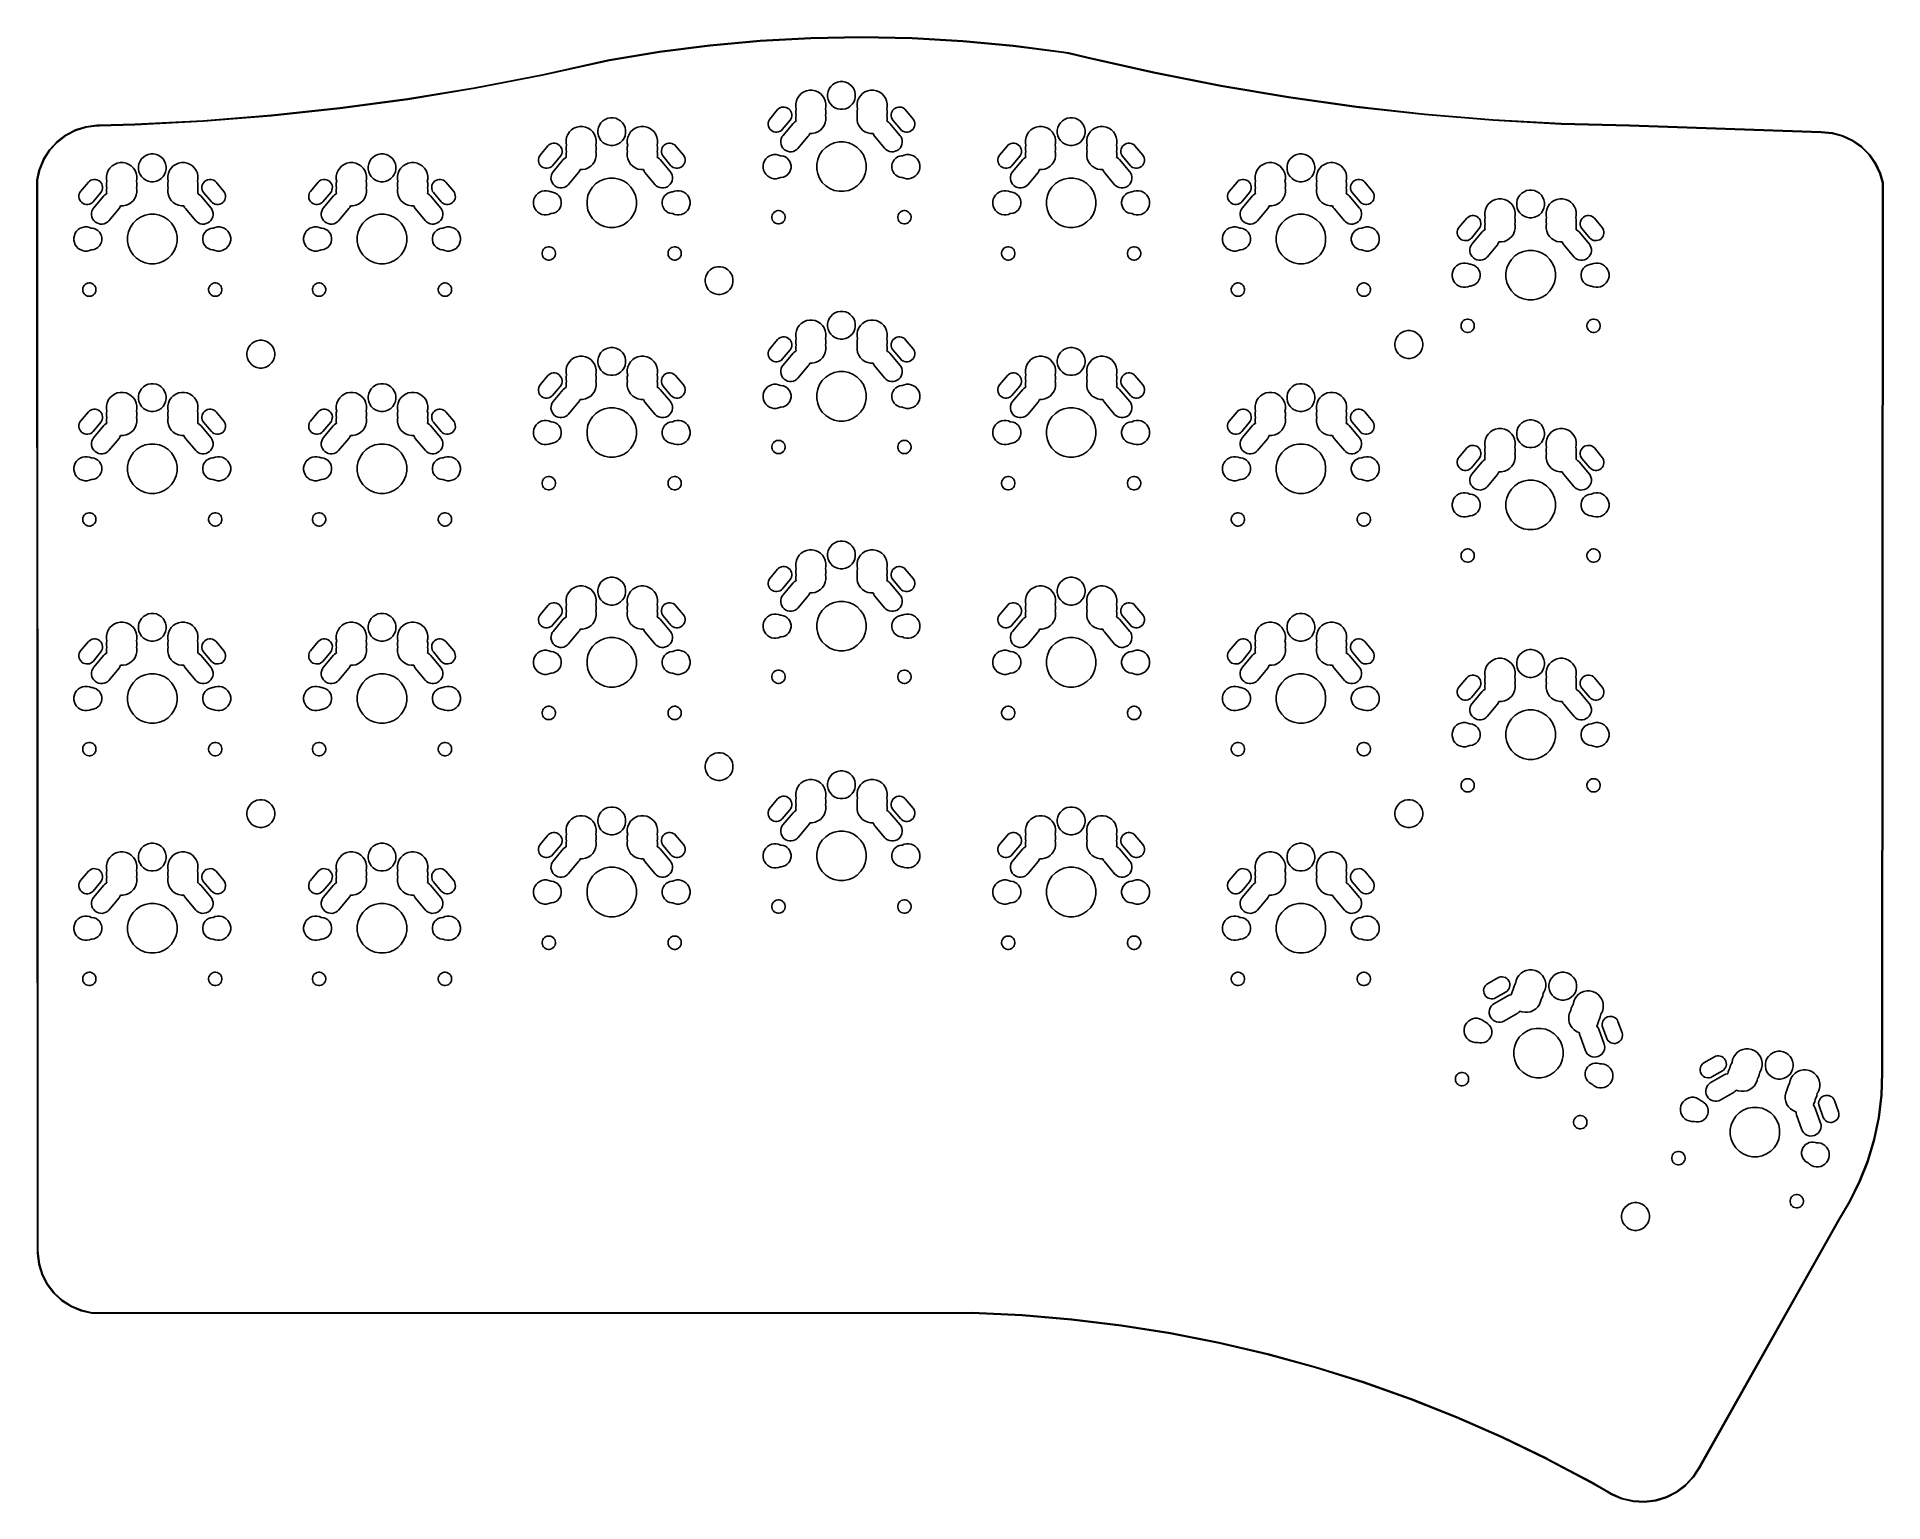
# Model space of a CAD drawing. Extents: x 38 to 192, y -155 to -33.
import ezdxf

# ---------------------------------------------------------------- set-up
doc = ezdxf.new("R2010")
doc.units = 0
doc.layers.add('BLACK', color=7, linetype='CONTINUOUS')

msp = doc.modelspace()

# ---------------------------------------------------------------- linework, layer by layer
at = {"layer": 'BLACK', "linetype": 'CONTINUOUS'}
for p, q in [((94.2226, -33.8767), (98.4104, -33.4966)), ((98.4145, -33.5464), (94.2275, -33.9264)), ((98.4104, -33.4966), (98.4111, -33.4965)), ((98.4111, -33.4965), (98.4112, -33.4965)), ((98.4112, -33.4965), (98.4113, -33.4965)), ((98.4113, -33.4965), (102.61, -33.2701)), ((102.613, -33.3201), (98.4145, -33.5464)), ((102.61, -33.2701), (102.611, -33.2701)), ((102.611, -33.2701), (106.816, -33.1977)), ((102.611, -33.2701), (102.611, -33.2701)), ((102.611, -33.2701), (102.611, -33.2701)), ((106.816, -33.2477), (102.613, -33.3201)), ((106.816, -33.1977), (106.816, -33.1977)), ((106.816, -33.1977), (106.817, -33.1977)), ((111.019, -33.3295), (106.816, -33.2477)), ((106.817, -33.1977), (106.817, -33.1977)), ((106.817, -33.1977), (111.021, -33.2795)), ((115.217, -33.5652), (111.019, -33.3295)), ((111.021, -33.2795), (111.022, -33.2795)), ((111.022, -33.2795), (111.022, -33.2795)), ((111.022, -33.2795), (111.022, -33.2795)), ((111.022, -33.2795), (115.22, -33.5153)), ((119.403, -33.9545), (115.217, -33.5652)), ((115.22, -33.5153), (115.221, -33.5153)), ((115.221, -33.5153), (115.221, -33.5153)), ((115.221, -33.5153), (115.221, -33.5153)), ((115.221, -33.5153), (119.408, -33.9048)), ((80.3538, -36.3283), (85.8995, -35.0963)), ((85.9097, -35.1452), (80.3643, -36.3772)), ((85.8995, -35.0963), (85.8998, -35.0962)), ((85.8998, -35.0962), (85.8999, -35.0962)), ((85.8999, -35.0962), (85.9005, -35.096)), ((85.8999, -35.0962), (85.8999, -35.0962)), ((85.8999, -35.0962), (85.8999, -35.0962)), ((85.9005, -35.096), (85.9007, -35.096)), ((85.9007, -35.096), (85.9008, -35.096)), ((85.9008, -35.096), (90.0496, -34.4102)), ((90.0573, -34.4596), (85.9097, -35.1452)), ((90.0496, -34.4102), (90.0503, -34.4101)), ((90.0503, -34.4101), (90.0504, -34.4101)), ((90.0504, -34.4101), (90.0505, -34.4101)), ((90.0505, -34.4101), (94.2216, -33.8768)), ((94.2275, -33.9264), (90.0573, -34.4596)), ((94.2216, -33.8768), (94.2223, -33.8767)), ((94.2223, -33.8767), (94.2224, -33.8767)), ((94.2224, -33.8767), (94.2226, -33.8767)), ((123.572, -34.497), (119.403, -33.9545)), ((119.408, -33.9048), (119.409, -33.9049)), ((119.409, -33.9049), (119.409, -33.9049)), ((119.409, -33.9049), (119.409, -33.9049)), ((119.409, -33.9049), (123.579, -34.4475)), ((124, -34.5615), (123.572, -34.497)), ((123.579, -34.4475), (123.579, -34.4475)), ((123.579, -34.4475), (123.58, -34.4476)), ((123.58, -34.4476), (124.009, -34.5122)), ((125.487, -34.9259), (124, -34.5615)), ((124.009, -34.5122), (124.009, -34.5123)), ((124.009, -34.5123), (124.009, -34.5123)), ((124.009, -34.5123), (124.009, -34.5123)), ((124.009, -34.5123), (124.009, -34.5124)), ((124.009, -34.5124), (124.009, -34.5124)), ((124.009, -34.5124), (124.009, -34.5124)), ((124.009, -34.5124), (124.01, -34.5125)), ((124.01, -34.5125), (124.01, -34.5125)), ((124.01, -34.5125), (124.01, -34.5125)), ((124.01, -34.5125), (124.011, -34.5127)), ((124.011, -34.5127), (125.499, -34.8773)), ((125.487, -34.926), (125.487, -34.9259)), ((125.488, -34.926), (125.487, -34.926)), ((125.487, -34.926), (125.487, -34.926)), ((131.031, -36.1805), (125.488, -34.926)), ((125.499, -34.8773), (131.041, -36.1317)), ((74.7762, -37.405), (80.3538, -36.3283)), ((80.3636, -36.3774), (74.7853, -37.4542)), ((80.3637, -36.3773), (80.3636, -36.3774)), ((80.3639, -36.3773), (80.3637, -36.3773)), ((80.3643, -36.3772), (80.3639, -36.3773)), ((131.031, -36.1806), (131.031, -36.1805)), ((131.031, -36.1805), (131.031, -36.1805)), ((131.031, -36.1807), (131.031, -36.1806)), ((136.607, -37.2799), (131.031, -36.1807)), ((131.041, -36.1317), (136.616, -37.2308)), ((69.1707, -38.3256), (74.7762, -37.405)), ((74.7846, -37.4543), (69.1784, -38.375)), ((74.7848, -37.4543), (74.7846, -37.4543)), ((74.785, -37.4543), (74.7848, -37.4543)), ((74.7853, -37.4542), (74.785, -37.4543)), ((101.502, -38.2779), (101.639, -38.0732)), ((101.639, -38.0732), (101.813, -37.8991)), ((101.813, -37.8991), (102.018, -37.7623)), ((102.018, -37.7623), (102.245, -37.668)), ((102.245, -37.668), (102.487, -37.62)), ((102.487, -37.62), (102.733, -37.62)), ((102.733, -37.62), (102.975, -37.668)), ((102.975, -37.668), (103.202, -37.7623)), ((103.202, -37.7623), (103.407, -37.8991)), ((103.407, -37.8991), (103.581, -38.0732)), ((103.581, -38.0732), (103.718, -38.2779)), ((104, -37.9367), (104.044, -37.7146)), ((104, -38.1633), (104, -37.9367)), ((104.044, -38.3854), (104, -38.1633)), ((104.044, -37.7146), (104.131, -37.5053)), ((104.131, -37.5053), (104.257, -37.3169)), ((104.257, -37.3169), (104.417, -37.1567)), ((104.417, -37.1567), (104.605, -37.0309)), ((104.605, -37.0309), (104.815, -36.9442)), ((104.815, -36.9442), (105.037, -36.9)), ((105.037, -36.9), (105.263, -36.9)), ((105.263, -36.9), (105.485, -36.9442)), ((105.485, -36.9442), (105.695, -37.0309)), ((105.695, -37.0309), (105.883, -37.1567)), ((105.883, -37.1567), (106.043, -37.3169)), ((106.043, -37.3169), (106.169, -37.5053)), ((106.169, -37.5053), (106.256, -37.7146)), ((106.256, -37.7146), (106.3, -37.9367)), ((106.3, -38.1633), (106.256, -38.3854)), ((106.3, -37.9367), (106.3, -38.1633)), ((106.582, -38.2779), (106.719, -38.0732)), ((106.719, -38.0732), (106.893, -37.8991)), ((106.893, -37.8991), (107.098, -37.7623)), ((107.098, -37.7623), (107.325, -37.668)), ((107.325, -37.668), (107.567, -37.62)), ((107.567, -37.62), (107.813, -37.62)), ((107.813, -37.62), (108.055, -37.668)), ((108.055, -37.668), (108.282, -37.7623)), ((108.282, -37.7623), (108.487, -37.8991)), ((108.487, -37.8991), (108.661, -38.0732)), ((108.661, -38.0732), (108.798, -38.2779)), ((136.608, -37.28), (136.607, -37.2799)), ((136.607, -37.2799), (136.607, -37.2799)), ((136.607, -37.2799), (136.607, -37.2799)), ((142.212, -38.2231), (136.608, -37.28)), ((136.616, -37.2308), (142.22, -38.1737)), ((142.212, -38.2232), (142.212, -38.2231)), ((142.212, -38.2231), (142.212, -38.2231)), ((142.213, -38.2232), (142.212, -38.2232)), ((147.841, -39.0095), (142.213, -38.2232)), ((142.22, -38.1737), (147.848, -38.9599)), ((52.2307, -40.1437), (57.8936, -39.6955)), ((57.8978, -39.7453), (52.2343, -40.1936)), ((57.8936, -39.6955), (63.5417, -39.0893)), ((57.898, -39.7453), (57.8978, -39.7453)), ((57.8982, -39.7452), (57.898, -39.7453)), ((57.8985, -39.7452), (57.8982, -39.7452)), ((63.5474, -39.1389), (57.8985, -39.7452)), ((63.5417, -39.0893), (69.1707, -38.3256)), ((63.5475, -39.1389), (63.5474, -39.1389)), ((63.5477, -39.1389), (63.5475, -39.1389)), ((63.5481, -39.1388), (63.5477, -39.1389)), ((69.1778, -38.3751), (63.5481, -39.1388)), ((69.1779, -38.3751), (69.1778, -38.3751)), ((69.1781, -38.375), (69.1779, -38.3751)), ((69.1784, -38.375), (69.1781, -38.375)), ((99.2063, -40.0054), (99.8596, -39.2268)), ((99.8596, -39.2268), (99.9308, -39.1572)), ((99.9308, -39.1572), (100.042, -39.0845)), ((100.042, -39.0845), (100.166, -39.035)), ((100.166, -39.035), (100.296, -39.0104)), ((100.296, -39.0104), (100.429, -39.0119)), ((100.429, -39.0119), (100.559, -39.0393)), ((100.559, -39.0393), (100.682, -39.0915)), ((100.682, -39.0915), (100.791, -39.1665)), ((100.791, -39.1665), (100.884, -39.2616)), ((100.884, -39.2616), (100.957, -39.3729)), ((100.957, -39.3729), (101.006, -39.4963)), ((101.03, -39.76), (101.002, -39.8901)), ((101.006, -39.4963), (101.031, -39.627)), ((101.031, -39.627), (101.03, -39.76)), ((101.36, -38.7469), (101.408, -38.5054)), ((101.36, -38.9931), (101.36, -38.7469)), ((101.393, -39.16), (101.36, -38.9931)), ((101.36, -39.3269), (101.393, -39.16)), ((101.36, -39.5731), (101.36, -39.3269)), ((101.385, -39.7), (101.36, -39.5731)), ((101.36, -39.8269), (101.385, -39.7)), ((101.408, -38.5054), (101.502, -38.2779)), ((103.718, -38.2779), (103.812, -38.5054)), ((103.812, -38.5054), (103.86, -38.7469)), ((103.86, -38.9931), (103.827, -39.16)), ((103.827, -39.16), (103.86, -39.3269)), ((103.86, -39.5731), (103.835, -39.7)), ((103.835, -39.7), (103.86, -39.8269)), ((103.86, -38.7469), (103.86, -38.9931)), ((103.86, -39.3269), (103.86, -39.5731)), ((104.131, -38.5947), (104.044, -38.3854)), ((104.257, -38.7831), (104.131, -38.5947)), ((104.417, -38.9433), (104.257, -38.7831)), ((104.605, -39.0691), (104.417, -38.9433)), ((104.815, -39.1558), (104.605, -39.0691)), ((105.037, -39.2), (104.815, -39.1558)), ((105.263, -39.2), (105.037, -39.2)), ((105.485, -39.1558), (105.263, -39.2)), ((105.695, -39.0691), (105.485, -39.1558)), ((105.883, -38.9433), (105.695, -39.0691)), ((106.043, -38.7831), (105.883, -38.9433)), ((106.169, -38.5947), (106.043, -38.7831)), ((106.256, -38.3854), (106.169, -38.5947)), ((106.44, -38.7469), (106.488, -38.5054)), ((106.44, -38.9931), (106.44, -38.7469)), ((106.473, -39.16), (106.44, -38.9931)), ((106.44, -39.3269), (106.473, -39.16)), ((106.44, -39.5731), (106.44, -39.3269)), ((106.465, -39.7), (106.44, -39.5731)), ((106.44, -39.8269), (106.465, -39.7)), ((106.488, -38.5054), (106.582, -38.2779)), ((108.798, -38.2779), (108.892, -38.5054)), ((108.892, -38.5054), (108.94, -38.7469)), ((108.94, -38.9931), (108.907, -39.16)), ((108.907, -39.16), (108.94, -39.3269)), ((108.94, -39.5731), (108.915, -39.7)), ((108.915, -39.7), (108.94, -39.8269)), ((108.94, -38.7469), (108.94, -38.9931)), ((108.94, -39.3269), (108.94, -39.5731)), ((109.269, -39.627), (109.294, -39.4963)), ((109.27, -39.76), (109.269, -39.627)), ((109.298, -39.8901), (109.27, -39.76)), ((109.294, -39.4963), (109.343, -39.3729)), ((109.343, -39.3729), (109.416, -39.2616)), ((109.416, -39.2616), (109.509, -39.1665)), ((109.509, -39.1665), (109.618, -39.0915)), ((109.618, -39.0915), (109.741, -39.0393)), ((109.741, -39.0393), (109.871, -39.0119)), ((109.871, -39.0119), (110.004, -39.0104)), ((110.004, -39.0104), (110.134, -39.035)), ((110.134, -39.035), (110.258, -39.0845)), ((110.258, -39.0845), (110.369, -39.1572)), ((110.369, -39.1572), (110.44, -39.2268)), ((110.44, -39.2268), (111.094, -40.0054)), ((147.842, -39.0095), (147.841, -39.0095)), ((147.841, -39.0095), (147.841, -39.0095)), ((153.49, -39.6383), (147.842, -39.0095)), ((147.842, -39.0095), (147.842, -39.0095)), ((147.848, -38.9599), (153.495, -39.5886)), ((153.491, -39.6384), (153.49, -39.6383)), ((153.49, -39.6383), (153.49, -39.6383)), ((159.154, -40.1092), (153.491, -39.6384)), ((153.491, -39.6384), (153.491, -39.6384)), ((153.495, -39.5886), (159.158, -40.0594)), ((40.094, -41.8828), (40.8147, -41.3331)), ((40.8147, -41.3331), (40.8184, -41.3307)), ((40.8184, -41.3307), (41.6236, -40.9145)), ((41.6446, -40.96), (40.8433, -41.3742)), ((41.6236, -40.9145), (41.6277, -40.9129)), ((41.6277, -40.9129), (42.4929, -40.6428)), ((42.5057, -40.6912), (41.6446, -40.96)), ((42.4929, -40.6428), (42.4972, -40.6419)), ((42.4972, -40.6419), (43.3962, -40.5262)), ((43.4012, -40.576), (42.5057, -40.6912)), ((43.3962, -40.5262), (43.3975, -40.5262)), ((43.3975, -40.5262), (43.3989, -40.526)), ((43.3989, -40.526), (43.6104, -40.5217)), ((43.6116, -40.5717), (43.4012, -40.576)), ((43.6104, -40.5217), (46.5575, -40.4337)), ((43.6118, -40.5717), (43.6116, -40.5717)), ((43.6116, -40.5717), (43.6116, -40.5717)), ((46.5592, -40.4837), (43.6118, -40.5717)), ((46.5575, -40.4337), (52.2307, -40.1437)), ((46.5593, -40.4837), (46.5592, -40.4837)), ((46.5594, -40.4837), (46.5593, -40.4837)), ((46.5597, -40.4836), (46.5594, -40.4837)), ((52.2336, -40.1936), (46.5597, -40.4836)), ((52.2337, -40.1936), (52.2336, -40.1936)), ((52.2339, -40.1936), (52.2337, -40.1936)), ((52.2343, -40.1936), (52.2339, -40.1936)), ((82.358, -41.5054), (82.4523, -41.2779)), ((82.4523, -41.2779), (82.5891, -41.0732)), ((82.5891, -41.0732), (82.7632, -40.8991)), ((82.7632, -40.8991), (82.9679, -40.7623)), ((82.9679, -40.7623), (83.1954, -40.668)), ((83.1954, -40.668), (83.4369, -40.62)), ((83.4369, -40.62), (83.6831, -40.62)), ((83.6831, -40.62), (83.9246, -40.668)), ((83.9246, -40.668), (84.1521, -40.7623)), ((84.1521, -40.7623), (84.3568, -40.8991)), ((84.3568, -40.8991), (84.5309, -41.0732)), ((84.5309, -41.0732), (84.6677, -41.2779)), ((84.6677, -41.2779), (84.762, -41.5054)), ((84.95, -40.9367), (84.9942, -40.7146)), ((84.95, -41.1633), (84.95, -40.9367)), ((84.9942, -41.3854), (84.95, -41.1633)), ((84.9942, -40.7146), (85.0809, -40.5053)), ((85.0809, -40.5053), (85.2067, -40.3169)), ((85.2067, -40.3169), (85.3669, -40.1567)), ((85.3669, -40.1567), (85.5553, -40.0309)), ((85.5553, -40.0309), (85.7646, -39.9442)), ((85.7646, -39.9442), (85.9867, -39.9)), ((85.9867, -39.9), (86.2133, -39.9)), ((86.2133, -39.9), (86.4354, -39.9442)), ((86.4354, -39.9442), (86.6447, -40.0309)), ((86.6447, -40.0309), (86.8331, -40.1567)), ((86.8331, -40.1567), (86.9933, -40.3169)), ((86.9933, -40.3169), (87.1191, -40.5053)), ((87.1191, -40.5053), (87.2058, -40.7146)), ((87.2058, -40.7146), (87.25, -40.9367)), ((87.25, -41.1633), (87.2058, -41.3854)), ((87.25, -40.9367), (87.25, -41.1633)), ((87.438, -41.5054), (87.5323, -41.2779)), ((87.5323, -41.2779), (87.6691, -41.0732)), ((87.6691, -41.0732), (87.8432, -40.8991)), ((87.8432, -40.8991), (88.0479, -40.7623)), ((88.0479, -40.7623), (88.2754, -40.668)), ((88.2754, -40.668), (88.5169, -40.62)), ((88.5169, -40.62), (88.7631, -40.62)), ((88.7631, -40.62), (89.0046, -40.668)), ((89.0046, -40.668), (89.2321, -40.7623)), ((89.2321, -40.7623), (89.4368, -40.8991)), ((89.4368, -40.8991), (89.6109, -41.0732)), ((89.6109, -41.0732), (89.7477, -41.2779)), ((89.7477, -41.2779), (89.842, -41.5054)), ((99.069, -40.473), (99.0704, -40.34)), ((99.0935, -40.6037), (99.069, -40.473)), ((99.0704, -40.34), (99.0978, -40.2099)), ((99.143, -40.7271), (99.0935, -40.6037)), ((99.0978, -40.2099), (99.15, -40.0876)), ((99.2157, -40.8384), (99.143, -40.7271)), ((99.15, -40.0876), (99.2063, -40.0054)), ((99.3087, -40.9335), (99.2157, -40.8384)), ((99.4184, -41.0085), (99.3087, -40.9335)), ((99.5407, -41.0607), (99.4184, -41.0085)), ((99.6708, -41.0881), (99.5407, -41.0607)), ((99.8038, -41.0896), (99.6708, -41.0881)), ((99.9345, -41.065), (99.8038, -41.0896)), ((100.058, -41.0155), (99.9345, -41.065)), ((100.169, -40.9428), (100.058, -41.0155)), ((100.24, -40.8732), (100.169, -40.9428)), ((100.894, -40.0946), (100.24, -40.8732)), ((100.28, -41.3895), (101.136, -40.3699)), ((100.95, -40.0124), (100.894, -40.0946)), ((101.002, -39.8901), (100.95, -40.0124)), ((101.136, -40.3699), (101.223, -40.2847)), ((101.223, -40.2847), (101.359, -40.1959)), ((101.359, -40.1959), (101.383, -40.1864)), ((101.36, -40.0731), (101.36, -39.8269)), ((101.383, -40.1864), (101.36, -40.0731)), ((102.469, -41.33), (102.4, -41.4305)), ((102.524, -41.2), (102.469, -41.33)), ((102.733, -41.2), (102.524, -41.2)), ((102.975, -41.152), (102.733, -41.2)), ((103.202, -41.0577), (102.975, -41.152)), ((103.407, -40.9209), (103.202, -41.0577)), ((103.581, -40.7468), (103.407, -40.9209)), ((103.718, -40.5421), (103.581, -40.7468)), ((103.812, -40.3146), (103.718, -40.5421)), ((103.86, -40.0731), (103.812, -40.3146)), ((103.86, -39.8269), (103.86, -40.0731)), ((106.44, -40.0731), (106.44, -39.8269)), ((106.488, -40.3146), (106.44, -40.0731)), ((106.582, -40.5421), (106.488, -40.3146)), ((106.719, -40.7468), (106.582, -40.5421)), ((106.893, -40.9209), (106.719, -40.7468)), ((107.098, -41.0577), (106.893, -40.9209)), ((107.325, -41.152), (107.098, -41.0577)), ((107.567, -41.2), (107.325, -41.152)), ((107.776, -41.2), (107.567, -41.2)), ((107.831, -41.33), (107.776, -41.2)), ((107.9, -41.4305), (107.831, -41.33)), ((108.94, -40.0731), (108.917, -40.1864)), ((108.917, -40.1864), (108.941, -40.1959)), ((108.94, -39.8269), (108.94, -40.0731)), ((108.941, -40.1959), (109.077, -40.2847)), ((109.077, -40.2847), (109.164, -40.3699)), ((109.164, -40.3699), (110.02, -41.3895)), ((109.35, -40.0124), (109.298, -39.8901)), ((109.406, -40.0946), (109.35, -40.0124)), ((110.06, -40.8732), (109.406, -40.0946)), ((110.131, -40.9428), (110.06, -40.8732)), ((110.242, -41.0155), (110.131, -40.9428)), ((110.366, -41.065), (110.242, -41.0155)), ((110.496, -41.0896), (110.366, -41.065)), ((110.629, -41.0881), (110.496, -41.0896)), ((110.759, -41.0607), (110.629, -41.0881)), ((110.882, -41.0085), (110.759, -41.0607)), ((110.991, -40.9335), (110.882, -41.0085)), ((111.084, -40.8384), (110.991, -40.9335)), ((111.157, -40.7271), (111.084, -40.8384)), ((111.094, -40.0054), (111.15, -40.0876)), ((111.15, -40.0876), (111.202, -40.2099)), ((111.206, -40.6037), (111.157, -40.7271)), ((111.202, -40.2099), (111.23, -40.34)), ((111.231, -40.473), (111.206, -40.6037)), ((111.23, -40.34), (111.231, -40.473)), ((120.458, -41.5054), (120.552, -41.2779)), ((120.552, -41.2779), (120.689, -41.0732)), ((120.689, -41.0732), (120.863, -40.8991)), ((120.863, -40.8991), (121.068, -40.7623)), ((121.068, -40.7623), (121.295, -40.668)), ((121.295, -40.668), (121.537, -40.62)), ((121.537, -40.62), (121.783, -40.62)), ((121.783, -40.62), (122.025, -40.668)), ((122.025, -40.668), (122.252, -40.7623)), ((122.252, -40.7623), (122.457, -40.8991)), ((122.457, -40.8991), (122.631, -41.0732)), ((122.631, -41.0732), (122.768, -41.2779)), ((122.768, -41.2779), (122.862, -41.5054)), ((123.05, -40.9367), (123.094, -40.7146)), ((123.05, -41.1633), (123.05, -40.9367)), ((123.094, -41.3854), (123.05, -41.1633)), ((123.094, -40.7146), (123.181, -40.5053)), ((123.181, -40.5053), (123.307, -40.3169)), ((123.307, -40.3169), (123.467, -40.1567)), ((123.467, -40.1567), (123.655, -40.0309)), ((123.655, -40.0309), (123.865, -39.9442)), ((123.865, -39.9442), (124.087, -39.9)), ((124.087, -39.9), (124.313, -39.9)), ((124.313, -39.9), (124.535, -39.9442)), ((124.535, -39.9442), (124.745, -40.0309)), ((124.745, -40.0309), (124.933, -40.1567)), ((124.933, -40.1567), (125.093, -40.3169)), ((125.093, -40.3169), (125.219, -40.5053)), ((125.219, -40.5053), (125.306, -40.7146)), ((125.306, -40.7146), (125.35, -40.9367)), ((125.35, -41.1633), (125.306, -41.3854)), ((125.35, -40.9367), (125.35, -41.1633)), ((125.538, -41.5054), (125.632, -41.2779)), ((125.632, -41.2779), (125.769, -41.0732)), ((125.769, -41.0732), (125.943, -40.8991)), ((125.943, -40.8991), (126.148, -40.7623)), ((126.148, -40.7623), (126.375, -40.668)), ((126.375, -40.668), (126.617, -40.62)), ((126.617, -40.62), (126.863, -40.62)), ((126.863, -40.62), (127.105, -40.668)), ((127.105, -40.668), (127.332, -40.7623)), ((127.332, -40.7623), (127.537, -40.8991)), ((127.537, -40.8991), (127.711, -41.0732)), ((127.711, -41.0732), (127.848, -41.2779)), ((127.848, -41.2779), (127.942, -41.5054)), ((159.155, -40.1092), (159.154, -40.1092)), ((159.155, -40.1093), (159.155, -40.1092)), ((164.83, -40.4218), (159.155, -40.1093)), ((159.155, -40.1093), (159.155, -40.1093)), ((159.158, -40.0594), (164.832, -40.3719)), ((170.511, -40.5758), (164.83, -40.4218)), ((164.83, -40.4218), (164.83, -40.4218)), ((164.83, -40.4218), (164.83, -40.4218)), ((164.83, -40.4218), (164.83, -40.4218)), ((164.832, -40.3719), (170.512, -40.5258)), ((186.398, -41.125), (170.511, -40.5758)), ((170.511, -40.5758), (170.511, -40.5758)), ((170.512, -40.5258), (170.512, -40.5258)), ((170.512, -40.5258), (186.402, -41.0751)), ((187.299, -41.2037), (186.398, -41.125)), ((186.402, -41.0751), (186.403, -41.0751)), ((186.403, -41.0751), (187.305, -41.1541)), ((188.17, -41.4372), (187.299, -41.2037)), ((187.305, -41.1541), (187.309, -41.1549)), ((187.309, -41.1549), (188.185, -41.3894)), ((38.9846, -43.3187), (39.4738, -42.5556)), ((39.5147, -42.5845), (39.0278, -43.3438)), ((39.4738, -42.5556), (39.4765, -42.5522)), ((39.4765, -42.5522), (40.0908, -41.8857)), ((40.1261, -41.9212), (39.5147, -42.5845)), ((40.0908, -41.8857), (40.094, -41.8828)), ((40.094, -41.8828), (40.094, -41.8828)), ((40.8433, -41.3742), (40.1261, -41.9212)), ((80.1563, -43.0054), (80.8096, -42.2268)), ((80.8096, -42.2268), (80.8808, -42.1572)), ((80.8808, -42.1572), (80.9921, -42.0845)), ((80.9921, -42.0845), (81.1155, -42.035)), ((81.1155, -42.035), (81.2462, -42.0104)), ((81.2462, -42.0104), (81.3792, -42.0119)), ((81.3792, -42.0119), (81.5093, -42.0393)), ((81.5093, -42.0393), (81.6316, -42.0915)), ((81.6316, -42.0915), (81.7413, -42.1665)), ((81.7413, -42.1665), (81.8343, -42.2616)), ((81.8343, -42.2616), (81.907, -42.3729)), ((81.907, -42.3729), (81.9565, -42.4963)), ((81.9796, -42.76), (81.9522, -42.8901)), ((81.9565, -42.4963), (81.981, -42.627)), ((81.981, -42.627), (81.9796, -42.76)), ((82.31, -41.7469), (82.358, -41.5054)), ((82.31, -41.9931), (82.31, -41.7469)), ((82.3432, -42.16), (82.31, -41.9931)), ((82.31, -42.3269), (82.3432, -42.16)), ((82.31, -42.5731), (82.31, -42.3269)), ((82.3352, -42.7), (82.31, -42.5731)), ((82.31, -42.8269), (82.3352, -42.7)), ((82.31, -43.0731), (82.31, -42.8269)), ((84.762, -41.5054), (84.81, -41.7469)), ((84.81, -41.9931), (84.7768, -42.16)), ((84.7768, -42.16), (84.81, -42.3269)), ((84.81, -42.5731), (84.7848, -42.7)), ((84.7848, -42.7), (84.81, -42.8269)), ((84.81, -41.7469), (84.81, -41.9931)), ((84.81, -42.3269), (84.81, -42.5731)), ((84.81, -42.8269), (84.81, -43.0731)), ((85.0809, -41.5947), (84.9942, -41.3854)), ((85.2067, -41.7831), (85.0809, -41.5947)), ((85.3669, -41.9433), (85.2067, -41.7831)), ((85.5553, -42.0691), (85.3669, -41.9433)), ((85.7646, -42.1558), (85.5553, -42.0691)), ((85.9867, -42.2), (85.7646, -42.1558)), ((86.2133, -42.2), (85.9867, -42.2)), ((86.4354, -42.1558), (86.2133, -42.2)), ((86.6447, -42.0691), (86.4354, -42.1558)), ((86.8331, -41.9433), (86.6447, -42.0691)), ((86.9933, -41.7831), (86.8331, -41.9433)), ((87.1191, -41.5947), (86.9933, -41.7831)), ((87.2058, -41.3854), (87.1191, -41.5947)), ((87.39, -41.7469), (87.438, -41.5054)), ((87.39, -41.9931), (87.39, -41.7469)), ((87.4232, -42.16), (87.39, -41.9931)), ((87.39, -42.3269), (87.4232, -42.16)), ((87.39, -42.5731), (87.39, -42.3269)), ((87.4152, -42.7), (87.39, -42.5731)), ((87.39, -42.8269), (87.4152, -42.7)), ((87.39, -43.0731), (87.39, -42.8269)), ((89.842, -41.5054), (89.89, -41.7469)), ((89.89, -41.9931), (89.8568, -42.16)), ((89.8568, -42.16), (89.89, -42.3269)), ((89.89, -42.5731), (89.8648, -42.7)), ((89.8648, -42.7), (89.89, -42.8269)), ((89.89, -41.7469), (89.89, -41.9931)), ((89.89, -42.3269), (89.89, -42.5731)), ((89.89, -42.8269), (89.89, -43.0731)), ((90.219, -42.627), (90.2435, -42.4963)), ((90.2204, -42.76), (90.219, -42.627)), ((90.2478, -42.8901), (90.2204, -42.76)), ((90.2435, -42.4963), (90.293, -42.3729)), ((90.293, -42.3729), (90.3657, -42.2616)), ((90.3657, -42.2616), (90.4587, -42.1665)), ((90.4587, -42.1665), (90.5684, -42.0915)), ((90.5684, -42.0915), (90.6907, -42.0393)), ((90.6907, -42.0393), (90.8208, -42.0119)), ((90.8208, -42.0119), (90.9538, -42.0104)), ((90.9538, -42.0104), (91.0845, -42.035)), ((91.0845, -42.035), (91.2079, -42.0845)), ((91.2079, -42.0845), (91.3192, -42.1572)), ((91.3192, -42.1572), (91.3904, -42.2268)), ((91.3904, -42.2268), (92.0437, -43.0054)), ((100.112, -41.961), (100.114, -41.7985)), ((100.142, -42.1208), (100.112, -41.961)), ((100.114, -41.7985), (100.148, -41.6395)), ((100.203, -42.2716), (100.142, -42.1208)), ((100.148, -41.6395), (100.211, -41.49)), ((100.292, -42.4077), (100.203, -42.2716)), ((100.211, -41.49), (100.28, -41.3895)), ((100.405, -42.5238), (100.292, -42.4077)), ((100.54, -42.6156), (100.405, -42.5238)), ((100.689, -42.6794), (100.54, -42.6156)), ((100.848, -42.7128), (100.689, -42.6794)), ((101.011, -42.7146), (100.848, -42.7128)), ((101.17, -42.6846), (101.011, -42.7146)), ((101.321, -42.6241), (101.17, -42.6846)), ((101.457, -42.5353), (101.321, -42.6241)), ((101.544, -42.4501), (101.457, -42.5353)), ((102.4, -41.4305), (101.544, -42.4501)), ((103.333, -42.979), (103.558, -42.6432)), ((103.558, -42.6432), (103.843, -42.3577)), ((103.843, -42.3577), (104.179, -42.1333)), ((104.179, -42.1333), (104.552, -41.9788)), ((104.552, -41.9788), (104.948, -41.9)), ((104.948, -41.9), (105.352, -41.9)), ((105.352, -41.9), (105.748, -41.9788)), ((105.748, -41.9788), (106.121, -42.1333)), ((106.121, -42.1333), (106.457, -42.3577)), ((106.457, -42.3577), (106.742, -42.6432)), ((106.742, -42.6432), (106.967, -42.979)), ((108.756, -42.4501), (107.9, -41.4305)), ((108.843, -42.5353), (108.756, -42.4501)), ((108.979, -42.6241), (108.843, -42.5353)), ((109.13, -42.6846), (108.979, -42.6241)), ((109.289, -42.7146), (109.13, -42.6846)), ((109.452, -42.7128), (109.289, -42.7146)), ((109.611, -42.6794), (109.452, -42.7128)), ((109.76, -42.6156), (109.611, -42.6794)), ((109.895, -42.5238), (109.76, -42.6156)), ((110.008, -42.4077), (109.895, -42.5238)), ((110.097, -42.2716), (110.008, -42.4077)), ((110.02, -41.3895), (110.089, -41.49)), ((110.089, -41.49), (110.152, -41.6395)), ((110.158, -42.1208), (110.097, -42.2716)), ((110.152, -41.6395), (110.186, -41.7985)), ((110.188, -41.961), (110.158, -42.1208)), ((110.186, -41.7985), (110.188, -41.961)), ((118.256, -43.0054), (118.91, -42.2268)), ((118.91, -42.2268), (118.981, -42.1572)), ((118.981, -42.1572), (119.092, -42.0845)), ((119.092, -42.0845), (119.216, -42.035)), ((119.216, -42.035), (119.346, -42.0104)), ((119.346, -42.0104), (119.479, -42.0119)), ((119.479, -42.0119), (119.609, -42.0393)), ((119.609, -42.0393), (119.732, -42.0915)), ((119.732, -42.0915), (119.841, -42.1665)), ((119.841, -42.1665), (119.934, -42.2616)), ((119.934, -42.2616), (120.007, -42.3729)), ((120.007, -42.3729), (120.056, -42.4963)), ((120.08, -42.76), (120.052, -42.8901)), ((120.056, -42.4963), (120.081, -42.627)), ((120.081, -42.627), (120.08, -42.76)), ((120.41, -41.7469), (120.458, -41.5054)), ((120.41, -41.9931), (120.41, -41.7469)), ((120.443, -42.16), (120.41, -41.9931)), ((120.41, -42.3269), (120.443, -42.16)), ((120.41, -42.5731), (120.41, -42.3269)), ((120.435, -42.7), (120.41, -42.5731)), ((120.41, -42.8269), (120.435, -42.7)), ((120.41, -43.0731), (120.41, -42.8269)), ((122.862, -41.5054), (122.91, -41.7469)), ((122.91, -41.9931), (122.877, -42.16)), ((122.877, -42.16), (122.91, -42.3269)), ((122.91, -42.5731), (122.885, -42.7)), ((122.885, -42.7), (122.91, -42.8269)), ((122.91, -41.7469), (122.91, -41.9931)), ((122.91, -42.3269), (122.91, -42.5731)), ((122.91, -42.8269), (122.91, -43.0731)), ((123.181, -41.5947), (123.094, -41.3854)), ((123.307, -41.7831), (123.181, -41.5947)), ((123.467, -41.9433), (123.307, -41.7831)), ((123.655, -42.0691), (123.467, -41.9433)), ((123.865, -42.1558), (123.655, -42.0691)), ((124.087, -42.2), (123.865, -42.1558)), ((124.313, -42.2), (124.087, -42.2)), ((124.535, -42.1558), (124.313, -42.2)), ((124.745, -42.0691), (124.535, -42.1558)), ((124.933, -41.9433), (124.745, -42.0691)), ((125.093, -41.7831), (124.933, -41.9433)), ((125.219, -41.5947), (125.093, -41.7831)), ((125.306, -41.3854), (125.219, -41.5947)), ((125.49, -41.7469), (125.538, -41.5054)), ((125.49, -41.9931), (125.49, -41.7469)), ((125.523, -42.16), (125.49, -41.9931)), ((125.49, -42.3269), (125.523, -42.16)), ((125.49, -42.5731), (125.49, -42.3269)), ((125.515, -42.7), (125.49, -42.5731)), ((125.49, -42.8269), (125.515, -42.7)), ((125.49, -43.0731), (125.49, -42.8269)), ((127.942, -41.5054), (127.99, -41.7469)), ((127.99, -41.9931), (127.957, -42.16)), ((127.957, -42.16), (127.99, -42.3269)), ((127.99, -42.5731), (127.965, -42.7)), ((127.965, -42.7), (127.99, -42.8269)), ((127.99, -41.7469), (127.99, -41.9931)), ((127.99, -42.3269), (127.99, -42.5731)), ((127.99, -42.8269), (127.99, -43.0731)), ((128.319, -42.627), (128.344, -42.4963)), ((128.32, -42.76), (128.319, -42.627)), ((128.348, -42.8901), (128.32, -42.76)), ((128.344, -42.4963), (128.393, -42.3729)), ((128.393, -42.3729), (128.466, -42.2616)), ((128.466, -42.2616), (128.559, -42.1665)), ((128.559, -42.1665), (128.668, -42.0915)), ((128.668, -42.0915), (128.791, -42.0393)), ((128.791, -42.0393), (128.921, -42.0119)), ((128.921, -42.0119), (129.054, -42.0104)), ((129.054, -42.0104), (129.184, -42.035)), ((129.184, -42.035), (129.308, -42.0845)), ((129.308, -42.0845), (129.419, -42.1572)), ((129.419, -42.1572), (129.49, -42.2268)), ((129.49, -42.2268), (130.144, -43.0054)), ((188.987, -41.8184), (188.17, -41.4372)), ((188.185, -41.3894), (188.185, -41.3894)), ((188.185, -41.3894), (188.189, -41.3909)), ((188.189, -41.3909), (189.011, -41.774)), ((189.726, -42.3358), (188.987, -41.8184)), ((189.011, -41.774), (189.014, -41.7762)), ((189.014, -41.7762), (189.757, -42.2961)), ((190.364, -42.9736), (189.726, -42.3358)), ((189.757, -42.2961), (189.76, -42.2989)), ((189.76, -42.2989), (190.401, -42.9398)), ((38.4333, -45.0466), (38.6319, -44.1631)), ((38.6802, -44.1762), (38.4825, -45.0557)), ((38.6319, -44.1631), (38.6332, -44.159)), ((38.6332, -44.159), (38.9825, -43.3226)), ((39.0278, -43.3438), (38.6802, -44.1762)), ((38.9825, -43.3226), (38.9835, -43.3207)), ((38.9835, -43.3207), (38.9846, -43.3187)), ((44.258, -44.5054), (44.3523, -44.2779)), ((44.3523, -44.2779), (44.4891, -44.0732)), ((44.4891, -44.0732), (44.6632, -43.8991)), ((44.6632, -43.8991), (44.8679, -43.7623)), ((44.8679, -43.7623), (45.0954, -43.668)), ((45.0954, -43.668), (45.3369, -43.62)), ((45.3369, -43.62), (45.5831, -43.62)), ((45.5831, -43.62), (45.8246, -43.668)), ((45.8246, -43.668), (46.0521, -43.7623)), ((46.0521, -43.7623), (46.2568, -43.8991)), ((46.2568, -43.8991), (46.4309, -44.0732)), ((46.4309, -44.0732), (46.5677, -44.2779)), ((46.5677, -44.2779), (46.662, -44.5054)), ((46.85, -43.9367), (46.8942, -43.7146)), ((46.85, -44.1633), (46.85, -43.9367)), ((46.8942, -44.3854), (46.85, -44.1633)), ((46.8942, -43.7146), (46.9809, -43.5053)), ((46.9809, -44.5947), (46.8942, -44.3854)), ((46.9809, -43.5053), (47.1067, -43.3169)), ((47.1067, -43.3169), (47.2669, -43.1567)), ((47.2669, -43.1567), (47.4553, -43.0309)), ((47.4553, -43.0309), (47.6646, -42.9442)), ((47.6646, -42.9442), (47.8867, -42.9)), ((47.8867, -42.9), (48.1133, -42.9)), ((48.1133, -42.9), (48.3354, -42.9442)), ((48.3354, -42.9442), (48.5447, -43.0309)), ((48.5447, -43.0309), (48.7331, -43.1567)), ((48.7331, -43.1567), (48.8933, -43.3169)), ((48.8933, -43.3169), (49.0191, -43.5053)), ((49.0191, -43.5053), (49.1058, -43.7146)), ((49.1058, -44.3854), (49.0191, -44.5947)), ((49.1058, -43.7146), (49.15, -43.9367)), ((49.15, -44.1633), (49.1058, -44.3854)), ((49.15, -43.9367), (49.15, -44.1633)), ((49.338, -44.5054), (49.4323, -44.2779)), ((49.4323, -44.2779), (49.5691, -44.0732)), ((49.5691, -44.0732), (49.7432, -43.8991)), ((49.7432, -43.8991), (49.9479, -43.7623)), ((49.9479, -43.7623), (50.1754, -43.668)), ((50.1754, -43.668), (50.4169, -43.62)), ((50.4169, -43.62), (50.6631, -43.62)), ((50.6631, -43.62), (50.9046, -43.668)), ((50.9046, -43.668), (51.1321, -43.7623)), ((51.1321, -43.7623), (51.3368, -43.8991)), ((51.3368, -43.8991), (51.5109, -44.0732)), ((51.5109, -44.0732), (51.6477, -44.2779)), ((51.6477, -44.2779), (51.742, -44.5054)), ((63.308, -44.5054), (63.4023, -44.2779)), ((63.4023, -44.2779), (63.5391, -44.0732)), ((63.5391, -44.0732), (63.7132, -43.8991)), ((63.7132, -43.8991), (63.9179, -43.7623)), ((63.9179, -43.7623), (64.1454, -43.668)), ((64.1454, -43.668), (64.3869, -43.62)), ((64.3869, -43.62), (64.6331, -43.62)), ((64.6331, -43.62), (64.8746, -43.668)), ((64.8746, -43.668), (65.1021, -43.7623)), ((65.1021, -43.7623), (65.3068, -43.8991)), ((65.3068, -43.8991), (65.4809, -44.0732)), ((65.4809, -44.0732), (65.6177, -44.2779)), ((65.6177, -44.2779), (65.712, -44.5054)), ((65.9, -43.9367), (65.9442, -43.7146)), ((65.9, -44.1633), (65.9, -43.9367)), ((65.9442, -44.3854), (65.9, -44.1633)), ((65.9442, -43.7146), (66.0309, -43.5053)), ((66.0309, -44.5947), (65.9442, -44.3854)), ((66.0309, -43.5053), (66.1567, -43.3169)), ((66.1567, -43.3169), (66.3169, -43.1567)), ((66.3169, -43.1567), (66.5053, -43.0309)), ((66.5053, -43.0309), (66.7146, -42.9442)), ((66.7146, -42.9442), (66.9367, -42.9)), ((66.9367, -42.9), (67.1633, -42.9)), ((67.1633, -42.9), (67.3854, -42.9442)), ((67.3854, -42.9442), (67.5947, -43.0309)), ((67.5947, -43.0309), (67.7831, -43.1567)), ((67.7831, -43.1567), (67.9433, -43.3169)), ((67.9433, -43.3169), (68.0691, -43.5053)), ((68.0691, -43.5053), (68.1558, -43.7146)), ((68.1558, -44.3854), (68.0691, -44.5947)), ((68.1558, -43.7146), (68.2, -43.9367)), ((68.2, -44.1633), (68.1558, -44.3854)), ((68.2, -43.9367), (68.2, -44.1633)), ((68.388, -44.5054), (68.4823, -44.2779)), ((68.4823, -44.2779), (68.6191, -44.0732)), ((68.6191, -44.0732), (68.7932, -43.8991)), ((68.7932, -43.8991), (68.9979, -43.7623)), ((68.9979, -43.7623), (69.2254, -43.668)), ((69.2254, -43.668), (69.4669, -43.62)), ((69.4669, -43.62), (69.7131, -43.62)), ((69.7131, -43.62), (69.9546, -43.668)), ((69.9546, -43.668), (70.1821, -43.7623)), ((70.1821, -43.7623), (70.3868, -43.8991)), ((70.3868, -43.8991), (70.5609, -44.0732)), ((70.5609, -44.0732), (70.6977, -44.2779)), ((70.6977, -44.2779), (70.792, -44.5054)), ((80.019, -43.473), (80.0204, -43.34)), ((80.0435, -43.6037), (80.019, -43.473)), ((80.0204, -43.34), (80.0478, -43.2099)), ((80.093, -43.7271), (80.0435, -43.6037)), ((80.0478, -43.2099), (80.1, -43.0876)), ((80.1657, -43.8384), (80.093, -43.7271)), ((80.1, -43.0876), (80.1563, -43.0054)), ((80.2587, -43.9335), (80.1657, -43.8384)), ((80.3684, -44.0085), (80.2587, -43.9335)), ((80.4907, -44.0607), (80.3684, -44.0085)), ((80.6208, -44.0881), (80.4907, -44.0607)), ((80.7538, -44.0896), (80.6208, -44.0881)), ((80.8845, -44.065), (80.7538, -44.0896)), ((81.0079, -44.0155), (80.8845, -44.065)), ((81.1192, -43.9428), (81.0079, -44.0155)), ((81.1904, -43.8732), (81.1192, -43.9428)), ((81.1615, -44.49), (81.2302, -44.3895)), ((81.8437, -43.0946), (81.1904, -43.8732)), ((81.2302, -44.3895), (82.0858, -43.3699)), ((81.9, -43.0124), (81.8437, -43.0946)), ((81.9522, -42.8901), (81.9, -43.0124)), ((82.0858, -43.3699), (82.1729, -43.2847)), ((82.1729, -43.2847), (82.309, -43.1959)), ((82.309, -43.1959), (82.3325, -43.1864)), ((82.3325, -43.1864), (82.31, -43.0731)), ((83.4185, -44.33), (83.3498, -44.4305)), ((83.474, -44.2), (83.4185, -44.33)), ((83.6831, -44.2), (83.474, -44.2)), ((83.9246, -44.152), (83.6831, -44.2)), ((84.1521, -44.0577), (83.9246, -44.152)), ((84.3568, -43.9209), (84.1521, -44.0577)), ((84.5309, -43.7468), (84.3568, -43.9209)), ((84.6677, -43.5421), (84.5309, -43.7468)), ((84.762, -43.3146), (84.6677, -43.5421)), ((84.81, -43.0731), (84.762, -43.3146)), ((87.438, -43.3146), (87.39, -43.0731)), ((87.5323, -43.5421), (87.438, -43.3146)), ((87.6691, -43.7468), (87.5323, -43.5421)), ((87.8432, -43.9209), (87.6691, -43.7468)), ((88.0479, -44.0577), (87.8432, -43.9209)), ((88.2754, -44.152), (88.0479, -44.0577)), ((88.5169, -44.2), (88.2754, -44.152)), ((88.726, -44.2), (88.5169, -44.2)), ((88.7815, -44.33), (88.726, -44.2)), ((88.8502, -44.4305), (88.7815, -44.33)), ((89.89, -43.0731), (89.8675, -43.1864)), ((89.8675, -43.1864), (89.891, -43.1959)), ((89.891, -43.1959), (90.0271, -43.2847)), ((90.0271, -43.2847), (90.1142, -43.3699)), ((90.1142, -43.3699), (90.9698, -44.3895)), ((90.3, -43.0124), (90.2478, -42.8901)), ((90.3563, -43.0946), (90.3, -43.0124)), ((91.0096, -43.8732), (90.3563, -43.0946)), ((90.9698, -44.3895), (91.0385, -44.49)), ((91.0808, -43.9428), (91.0096, -43.8732)), ((91.1921, -44.0155), (91.0808, -43.9428)), ((91.3155, -44.065), (91.1921, -44.0155)), ((91.4462, -44.0896), (91.3155, -44.065)), ((91.5792, -44.0881), (91.4462, -44.0896)), ((91.7093, -44.0607), (91.5792, -44.0881)), ((91.8316, -44.0085), (91.7093, -44.0607)), ((91.9413, -43.9335), (91.8316, -44.0085)), ((92.0343, -43.8384), (91.9413, -43.9335)), ((92.107, -43.7271), (92.0343, -43.8384)), ((92.0437, -43.0054), (92.1, -43.0876)), ((92.1, -43.0876), (92.1522, -43.2099)), ((92.1565, -43.6037), (92.107, -43.7271)), ((92.1522, -43.2099), (92.1796, -43.34)), ((92.181, -43.473), (92.1565, -43.6037)), ((92.1796, -43.34), (92.181, -43.473)), ((98.65, -43.8515), (98.6884, -43.6583)), ((98.65, -44.0485), (98.65, -43.8515)), ((98.6884, -44.2417), (98.65, -44.0485)), ((98.6884, -43.6583), (98.7638, -43.4763)), ((98.7638, -44.4237), (98.6884, -44.2417)), ((98.7638, -43.4763), (98.8732, -43.3125)), ((98.8732, -43.3125), (99.0125, -43.1732)), ((99.0125, -43.1732), (99.1763, -43.0638)), ((99.1763, -43.0638), (99.3583, -42.9884)), ((99.3583, -42.9884), (99.5515, -42.95)), ((99.5515, -42.95), (99.7485, -42.95)), ((99.7485, -42.95), (99.9417, -42.9884)), ((99.9417, -42.9884), (100.09, -43.05)), ((100.09, -43.05), (100.159, -43.05)), ((100.159, -43.05), (100.333, -43.0846)), ((100.333, -43.0846), (100.496, -43.1524)), ((100.496, -43.1524), (100.644, -43.2509)), ((100.644, -43.2509), (100.769, -43.3763)), ((100.769, -43.3763), (100.868, -43.5237)), ((100.868, -44.3763), (100.769, -44.5237)), ((100.868, -43.5237), (100.935, -43.6875)), ((100.935, -44.2125), (100.868, -44.3763)), ((100.935, -43.6875), (100.97, -43.8614)), ((100.97, -44.0386), (100.935, -44.2125)), ((100.97, -43.8614), (100.97, -44.0386)), ((103.1, -43.7481), (103.179, -43.352)), ((103.1, -44.1519), (103.1, -43.7481)), ((103.179, -44.548), (103.1, -44.1519)), ((103.179, -43.352), (103.333, -42.979)), ((106.967, -42.979), (107.121, -43.352)), ((107.121, -43.352), (107.2, -43.7481)), ((107.2, -44.1519), (107.121, -44.548)), ((107.2, -43.7481), (107.2, -44.1519)), ((109.33, -43.8614), (109.365, -43.6875)), ((109.33, -44.0386), (109.33, -43.8614)), ((109.365, -44.2125), (109.33, -44.0386)), ((109.365, -43.6875), (109.432, -43.5237)), ((109.432, -44.3763), (109.365, -44.2125)), ((109.432, -43.5237), (109.531, -43.3763)), ((109.531, -44.5237), (109.432, -44.3763)), ((109.531, -43.3763), (109.656, -43.2509)), ((109.656, -43.2509), (109.804, -43.1524)), ((109.804, -43.1524), (109.967, -43.0846)), ((109.967, -43.0846), (110.141, -43.05)), ((110.141, -43.05), (110.21, -43.05)), ((110.21, -43.05), (110.358, -42.9884)), ((110.358, -42.9884), (110.552, -42.95)), ((110.552, -42.95), (110.748, -42.95)), ((110.748, -42.95), (110.942, -42.9884)), ((110.942, -42.9884), (111.124, -43.0638)), ((111.124, -43.0638), (111.287, -43.1732)), ((111.287, -43.1732), (111.427, -43.3125)), ((111.427, -43.3125), (111.536, -43.4763)), ((111.536, -43.4763), (111.612, -43.6583)), ((111.612, -44.2417), (111.536, -44.4237)), ((111.612, -43.6583), (111.65, -43.8515)), ((111.65, -44.0485), (111.612, -44.2417)), ((111.65, -43.8515), (111.65, -44.0485)), ((118.119, -43.473), (118.12, -43.34)), ((118.144, -43.6037), (118.119, -43.473)), ((118.12, -43.34), (118.148, -43.2099)), ((118.193, -43.7271), (118.144, -43.6037)), ((118.148, -43.2099), (118.2, -43.0876)), ((118.266, -43.8384), (118.193, -43.7271)), ((118.2, -43.0876), (118.256, -43.0054)), ((118.359, -43.9335), (118.266, -43.8384)), ((118.468, -44.0085), (118.359, -43.9335)), ((118.591, -44.0607), (118.468, -44.0085)), ((118.721, -44.0881), (118.591, -44.0607)), ((118.854, -44.0896), (118.721, -44.0881)), ((118.984, -44.065), (118.854, -44.0896)), ((119.108, -44.0155), (118.984, -44.065)), ((119.219, -43.9428), (119.108, -44.0155)), ((119.29, -43.8732), (119.219, -43.9428)), ((119.261, -44.49), (119.33, -44.3895)), ((119.944, -43.0946), (119.29, -43.8732)), ((119.33, -44.3895), (120.186, -43.3699)), ((120, -43.0124), (119.944, -43.0946)), ((120.052, -42.8901), (120, -43.0124)), ((120.186, -43.3699), (120.273, -43.2847)), ((120.273, -43.2847), (120.409, -43.1959)), ((120.409, -43.1959), (120.433, -43.1864)), ((120.433, -43.1864), (120.41, -43.0731)), ((121.519, -44.33), (121.45, -44.4305)), ((121.574, -44.2), (121.519, -44.33)), ((121.783, -44.2), (121.574, -44.2)), ((122.025, -44.152), (121.783, -44.2)), ((122.252, -44.0577), (122.025, -44.152)), ((122.457, -43.9209), (122.252, -44.0577)), ((122.631, -43.7468), (122.457, -43.9209)), ((122.768, -43.5421), (122.631, -43.7468)), ((122.862, -43.3146), (122.768, -43.5421)), ((122.91, -43.0731), (122.862, -43.3146)), ((125.538, -43.3146), (125.49, -43.0731)), ((125.632, -43.5421), (125.538, -43.3146)), ((125.769, -43.7468), (125.632, -43.5421)), ((125.943, -43.9209), (125.769, -43.7468)), ((126.148, -44.0577), (125.943, -43.9209)), ((126.375, -44.152), (126.148, -44.0577)), ((126.617, -44.2), (126.375, -44.152)), ((126.826, -44.2), (126.617, -44.2)), ((126.881, -44.33), (126.826, -44.2)), ((126.95, -44.4305), (126.881, -44.33)), ((127.99, -43.0731), (127.967, -43.1864)), ((127.967, -43.1864), (127.991, -43.1959)), ((127.991, -43.1959), (128.127, -43.2847)), ((128.127, -43.2847), (128.214, -43.3699)), ((128.214, -43.3699), (129.07, -44.3895)), ((128.4, -43.0124), (128.348, -42.8901)), ((128.456, -43.0946), (128.4, -43.0124)), ((129.11, -43.8732), (128.456, -43.0946)), ((129.07, -44.3895), (129.139, -44.49)), ((129.181, -43.9428), (129.11, -43.8732)), ((129.292, -44.0155), (129.181, -43.9428)), ((129.416, -44.065), (129.292, -44.0155)), ((129.546, -44.0896), (129.416, -44.065)), ((129.679, -44.0881), (129.546, -44.0896)), ((129.809, -44.0607), (129.679, -44.0881)), ((129.932, -44.0085), (129.809, -44.0607)), ((130.041, -43.9335), (129.932, -44.0085)), ((130.134, -43.8384), (130.041, -43.9335)), ((130.207, -43.7271), (130.134, -43.8384)), ((130.144, -43.0054), (130.2, -43.0876)), ((130.2, -43.0876), (130.252, -43.2099)), ((130.256, -43.6037), (130.207, -43.7271)), ((130.252, -43.2099), (130.28, -43.34)), ((130.281, -43.473), (130.256, -43.6037)), ((130.28, -43.34), (130.281, -43.473)), ((139.508, -44.5054), (139.602, -44.2779)), ((139.602, -44.2779), (139.739, -44.0732)), ((139.739, -44.0732), (139.913, -43.8991)), ((139.913, -43.8991), (140.118, -43.7623)), ((140.118, -43.7623), (140.345, -43.668)), ((140.345, -43.668), (140.587, -43.62)), ((140.587, -43.62), (140.833, -43.62)), ((140.833, -43.62), (141.075, -43.668)), ((141.075, -43.668), (141.302, -43.7623)), ((141.302, -43.7623), (141.507, -43.8991)), ((141.507, -43.8991), (141.681, -44.0732)), ((141.681, -44.0732), (141.818, -44.2779)), ((141.818, -44.2779), (141.912, -44.5054)), ((142.1, -43.9367), (142.144, -43.7146)), ((142.1, -44.1633), (142.1, -43.9367)), ((142.144, -44.3854), (142.1, -44.1633)), ((142.144, -43.7146), (142.231, -43.5053)), ((142.231, -44.5947), (142.144, -44.3854)), ((142.231, -43.5053), (142.357, -43.3169)), ((142.357, -43.3169), (142.517, -43.1567)), ((142.517, -43.1567), (142.705, -43.0309)), ((142.705, -43.0309), (142.915, -42.9442)), ((142.915, -42.9442), (143.137, -42.9)), ((143.137, -42.9), (143.363, -42.9)), ((143.363, -42.9), (143.585, -42.9442)), ((143.585, -42.9442), (143.795, -43.0309)), ((143.795, -43.0309), (143.983, -43.1567)), ((143.983, -43.1567), (144.143, -43.3169)), ((144.143, -43.3169), (144.269, -43.5053)), ((144.269, -43.5053), (144.356, -43.7146)), ((144.356, -44.3854), (144.269, -44.5947)), ((144.356, -43.7146), (144.4, -43.9367)), ((144.4, -44.1633), (144.356, -44.3854)), ((144.4, -43.9367), (144.4, -44.1633)), ((144.588, -44.5054), (144.682, -44.2779)), ((144.682, -44.2779), (144.819, -44.0732)), ((144.819, -44.0732), (144.993, -43.8991)), ((144.993, -43.8991), (145.198, -43.7623)), ((145.198, -43.7623), (145.425, -43.668)), ((145.425, -43.668), (145.667, -43.62)), ((145.667, -43.62), (145.913, -43.62)), ((145.913, -43.62), (146.155, -43.668)), ((146.155, -43.668), (146.382, -43.7623)), ((146.382, -43.7623), (146.587, -43.8991)), ((146.587, -43.8991), (146.761, -44.0732)), ((146.761, -44.0732), (146.898, -44.2779)), ((146.898, -44.2779), (146.992, -44.5054)), ((190.882, -43.7125), (190.364, -42.9736)), ((190.401, -42.9398), (190.404, -42.9432)), ((190.404, -42.9432), (190.924, -43.6857)), ((191.263, -44.5302), (190.882, -43.7125)), ((190.924, -43.6857), (190.924, -43.6857)), ((190.924, -43.6857), (190.926, -43.6894)), ((190.926, -43.6894), (191.309, -44.5109)), ((38.4325, -45.0517), (38.4329, -45.0481)), ((38.4687, -133.848), (38.4325, -45.0517)), ((38.4329, -45.0481), (38.4333, -45.0466)), ((38.4825, -45.0557), (38.5129, -119.479)), ((42.0563, -46.0054), (42.7096, -45.2268)), ((42.7096, -45.2268), (42.7808, -45.1572)), ((42.7808, -45.1572), (42.8921, -45.0845)), ((42.8921, -45.0845), (43.0155, -45.035)), ((43.0155, -45.035), (43.1462, -45.0104)), ((43.1462, -45.0104), (43.2792, -45.0119)), ((43.2792, -45.0119), (43.4093, -45.0393)), ((43.4093, -45.0393), (43.5316, -45.0915)), ((43.5316, -45.0915), (43.6413, -45.1665)), ((43.6413, -45.1665), (43.7343, -45.2616)), ((43.7343, -45.2616), (43.807, -45.3729)), ((43.8522, -45.8901), (43.8, -46.0124)), ((43.807, -45.3729), (43.8565, -45.4963)), ((43.8796, -45.76), (43.8522, -45.8901)), ((43.8565, -45.4963), (43.881, -45.627)), ((43.881, -45.627), (43.8796, -45.76)), ((44.21, -44.7469), (44.258, -44.5054)), ((44.21, -44.9931), (44.21, -44.7469)), ((44.2432, -45.16), (44.21, -44.9931)), ((44.21, -45.3269), (44.2432, -45.16)), ((44.21, -45.5731), (44.21, -45.3269)), ((44.2352, -45.7), (44.21, -45.5731)), ((44.21, -45.8269), (44.2352, -45.7)), ((44.21, -46.0731), (44.21, -45.8269)), ((46.662, -44.5054), (46.71, -44.7469)), ((46.71, -44.9931), (46.6768, -45.16)), ((46.6768, -45.16), (46.71, -45.3269)), ((46.71, -45.5731), (46.6848, -45.7)), ((46.6848, -45.7), (46.71, -45.8269)), ((46.71, -44.7469), (46.71, -44.9931)), ((46.71, -45.3269), (46.71, -45.5731)), ((46.71, -45.8269), (46.71, -46.0731)), ((47.1067, -44.7831), (46.9809, -44.5947)), ((47.2669, -44.9433), (47.1067, -44.7831)), ((47.4553, -45.0691), (47.2669, -44.9433)), ((47.6646, -45.1558), (47.4553, -45.0691)), ((47.8867, -45.2), (47.6646, -45.1558)), ((48.1133, -45.2), (47.8867, -45.2)), ((48.3354, -45.1558), (48.1133, -45.2)), ((48.5447, -45.0691), (48.3354, -45.1558)), ((48.7331, -44.9433), (48.5447, -45.0691)), ((48.8933, -44.7831), (48.7331, -44.9433)), ((49.0191, -44.5947), (48.8933, -44.7831)), ((49.29, -44.7469), (49.338, -44.5054)), ((49.29, -44.9931), (49.29, -44.7469)), ((49.3232, -45.16), (49.29, -44.9931)), ((49.29, -45.3269), (49.3232, -45.16)), ((49.29, -45.5731), (49.29, -45.3269)), ((49.3152, -45.7), (49.29, -45.5731)), ((49.29, -45.8269), (49.3152, -45.7)), ((49.29, -46.0731), (49.29, -45.8269)), ((51.742, -44.5054), (51.79, -44.7469)), ((51.79, -44.9931), (51.7568, -45.16)), ((51.7568, -45.16), (51.79, -45.3269)), ((51.79, -45.5731), (51.7648, -45.7)), ((51.7648, -45.7), (51.79, -45.8269)), ((51.79, -44.7469), (51.79, -44.9931)), ((51.79, -45.3269), (51.79, -45.5731)), ((51.79, -45.8269), (51.79, -46.0731)), ((52.119, -45.627), (52.1435, -45.4963)), ((52.1204, -45.76), (52.119, -45.627)), ((52.1478, -45.8901), (52.1204, -45.76)), ((52.1435, -45.4963), (52.193, -45.3729)), ((52.2, -46.0124), (52.1478, -45.8901)), ((52.193, -45.3729), (52.2657, -45.2616)), ((52.2657, -45.2616), (52.3587, -45.1665)), ((52.3587, -45.1665), (52.4684, -45.0915)), ((52.4684, -45.0915), (52.5907, -45.0393)), ((52.5907, -45.0393), (52.7208, -45.0119)), ((52.7208, -45.0119), (52.8538, -45.0104)), ((52.8538, -45.0104), (52.9845, -45.035)), ((52.9845, -45.035), (53.1079, -45.0845)), ((53.1079, -45.0845), (53.2192, -45.1572)), ((53.2192, -45.1572), (53.2904, -45.2268)), ((53.2904, -45.2268), (53.9437, -46.0054)), ((61.1063, -46.0054), (61.7596, -45.2268)), ((61.7596, -45.2268), (61.8308, -45.1572)), ((61.8308, -45.1572), (61.9421, -45.0845)), ((61.9421, -45.0845), (62.0655, -45.035)), ((62.0655, -45.035), (62.1962, -45.0104)), ((62.1962, -45.0104), (62.3292, -45.0119)), ((62.3292, -45.0119), (62.4593, -45.0393)), ((62.4593, -45.0393), (62.5816, -45.0915)), ((62.5816, -45.0915), (62.6913, -45.1665)), ((62.6913, -45.1665), (62.7843, -45.2616)), ((62.7843, -45.2616), (62.857, -45.3729)), ((62.9022, -45.8901), (62.85, -46.0124)), ((62.857, -45.3729), (62.9065, -45.4963)), ((62.9296, -45.76), (62.9022, -45.8901)), ((62.9065, -45.4963), (62.931, -45.627)), ((62.931, -45.627), (62.9296, -45.76)), ((63.26, -44.7469), (63.308, -44.5054)), ((63.26, -44.9931), (63.26, -44.7469)), ((63.2932, -45.16), (63.26, -44.9931)), ((63.26, -45.3269), (63.2932, -45.16)), ((63.26, -45.5731), (63.26, -45.3269)), ((63.2852, -45.7), (63.26, -45.5731)), ((63.26, -45.8269), (63.2852, -45.7)), ((63.26, -46.0731), (63.26, -45.8269)), ((65.712, -44.5054), (65.76, -44.7469)), ((65.76, -44.9931), (65.7268, -45.16)), ((65.7268, -45.16), (65.76, -45.3269)), ((65.76, -45.5731), (65.7348, -45.7)), ((65.7348, -45.7), (65.76, -45.8269)), ((65.76, -44.7469), (65.76, -44.9931)), ((65.76, -45.3269), (65.76, -45.5731)), ((65.76, -45.8269), (65.76, -46.0731)), ((66.1567, -44.7831), (66.0309, -44.5947)), ((66.3169, -44.9433), (66.1567, -44.7831)), ((66.5053, -45.0691), (66.3169, -44.9433)), ((66.7146, -45.1558), (66.5053, -45.0691)), ((66.9367, -45.2), (66.7146, -45.1558)), ((67.1633, -45.2), (66.9367, -45.2)), ((67.3854, -45.1558), (67.1633, -45.2)), ((67.5947, -45.0691), (67.3854, -45.1558)), ((67.7831, -44.9433), (67.5947, -45.0691)), ((67.9433, -44.7831), (67.7831, -44.9433)), ((68.0691, -44.5947), (67.9433, -44.7831)), ((68.34, -44.7469), (68.388, -44.5054)), ((68.34, -44.9931), (68.34, -44.7469)), ((68.3732, -45.16), (68.34, -44.9931)), ((68.34, -45.3269), (68.3732, -45.16)), ((68.34, -45.5731), (68.34, -45.3269)), ((68.3652, -45.7), (68.34, -45.5731)), ((68.34, -45.8269), (68.3652, -45.7)), ((68.34, -46.0731), (68.34, -45.8269)), ((70.792, -44.5054), (70.84, -44.7469)), ((70.84, -44.9931), (70.8068, -45.16)), ((70.8068, -45.16), (70.84, -45.3269)), ((70.84, -45.5731), (70.8148, -45.7)), ((70.8148, -45.7), (70.84, -45.8269)), ((70.84, -44.7469), (70.84, -44.9931)), ((70.84, -45.3269), (70.84, -45.5731)), ((70.84, -45.8269), (70.84, -46.0731)), ((71.169, -45.627), (71.1935, -45.4963)), ((71.1704, -45.76), (71.169, -45.627)), ((71.1978, -45.8901), (71.1704, -45.76)), ((71.1935, -45.4963), (71.243, -45.3729)), ((71.25, -46.0124), (71.1978, -45.8901)), ((71.243, -45.3729), (71.3157, -45.2616)), ((71.3157, -45.2616), (71.4087, -45.1665)), ((71.4087, -45.1665), (71.5184, -45.0915)), ((71.5184, -45.0915), (71.6407, -45.0393)), ((71.6407, -45.0393), (71.7708, -45.0119)), ((71.7708, -45.0119), (71.9038, -45.0104)), ((71.9038, -45.0104), (72.0345, -45.035)), ((72.0345, -45.035), (72.1579, -45.0845)), ((72.1579, -45.0845), (72.2692, -45.1572)), ((72.2692, -45.1572), (72.3404, -45.2268)), ((72.3404, -45.2268), (72.9937, -46.0054)), ((81.0624, -44.961), (81.0642, -44.7985)), ((81.0924, -45.1208), (81.0624, -44.961)), ((81.0642, -44.7985), (81.0976, -44.6395)), ((81.1529, -45.2716), (81.0924, -45.1208)), ((81.0976, -44.6395), (81.1615, -44.49)), ((81.2417, -45.4077), (81.1529, -45.2716)), ((81.3554, -45.5238), (81.2417, -45.4077)), ((81.4895, -45.6156), (81.3554, -45.5238)), ((81.639, -45.6794), (81.4895, -45.6156)), ((81.798, -45.7128), (81.639, -45.6794)), ((81.9605, -45.7146), (81.798, -45.7128)), ((82.1202, -45.6846), (81.9605, -45.7146)), ((82.271, -45.6241), (82.1202, -45.6846)), ((82.4071, -45.5353), (82.271, -45.6241)), ((82.4942, -45.4501), (82.4071, -45.5353)), ((83.3498, -44.4305), (82.4942, -45.4501)), ((84.2833, -45.979), (84.5077, -45.6432)), ((84.5077, -45.6432), (84.7932, -45.3577)), ((84.7932, -45.3577), (85.129, -45.1333)), ((85.129, -45.1333), (85.502, -44.9788)), ((85.502, -44.9788), (85.8981, -44.9)), ((85.8981, -44.9), (86.3019, -44.9)), ((86.3019, -44.9), (86.698, -44.9788)), ((86.698, -44.9788), (87.071, -45.1333)), ((87.071, -45.1333), (87.4068, -45.3577)), ((87.4068, -45.3577), (87.6923, -45.6432)), ((87.6923, -45.6432), (87.9167, -45.979)), ((89.7058, -45.4501), (88.8502, -44.4305)), ((89.7929, -45.5353), (89.7058, -45.4501)), ((89.929, -45.6241), (89.7929, -45.5353)), ((90.0798, -45.6846), (89.929, -45.6241)), ((90.2395, -45.7146), (90.0798, -45.6846)), ((90.402, -45.7128), (90.2395, -45.7146)), ((90.561, -45.6794), (90.402, -45.7128)), ((90.7105, -45.6156), (90.561, -45.6794)), ((90.8446, -45.5238), (90.7105, -45.6156)), ((90.9583, -45.4077), (90.8446, -45.5238)), ((91.0471, -45.2716), (90.9583, -45.4077)), ((91.0385, -44.49), (91.1024, -44.6395)), ((91.1076, -45.1208), (91.0471, -45.2716)), ((91.1024, -44.6395), (91.1358, -44.7985)), ((91.1376, -44.961), (91.1076, -45.1208)), ((91.1358, -44.7985), (91.1376, -44.961)), ((98.8732, -44.5875), (98.7638, -44.4237)), ((99.0125, -44.7268), (98.8732, -44.5875)), ((99.1763, -44.8362), (99.0125, -44.7268)), ((99.3583, -44.9116), (99.1763, -44.8362)), ((99.5515, -44.95), (99.3583, -44.9116)), ((99.7485, -44.95), (99.5515, -44.95)), ((99.9417, -44.9116), (99.7485, -44.95)), ((100.09, -44.85), (99.9417, -44.9116)), ((100.159, -44.85), (100.09, -44.85)), ((100.333, -44.8154), (100.159, -44.85)), ((100.496, -44.7476), (100.333, -44.8154)), ((100.644, -44.6491), (100.496, -44.7476)), ((100.769, -44.5237), (100.644, -44.6491)), ((103.333, -44.921), (103.179, -44.548)), ((103.558, -45.2568), (103.333, -44.921)), ((103.843, -45.5423), (103.558, -45.2568)), ((104.179, -45.7667), (103.843, -45.5423)), ((104.552, -45.9212), (104.179, -45.7667)), ((104.948, -46), (104.552, -45.9212)), ((105.748, -45.9212), (105.352, -46)), ((106.121, -45.7667), (105.748, -45.9212)), ((106.457, -45.5423), (106.121, -45.7667)), ((106.742, -45.2568), (106.457, -45.5423)), ((106.967, -44.921), (106.742, -45.2568)), ((107.121, -44.548), (106.967, -44.921)), ((109.656, -44.6491), (109.531, -44.5237)), ((109.804, -44.7476), (109.656, -44.6491)), ((109.967, -44.8154), (109.804, -44.7476)), ((110.141, -44.85), (109.967, -44.8154)), ((110.21, -44.85), (110.141, -44.85)), ((110.358, -44.9116), (110.21, -44.85)), ((110.552, -44.95), (110.358, -44.9116)), ((110.748, -44.95), (110.552, -44.95)), ((110.942, -44.9116), (110.748, -44.95)), ((111.124, -44.8362), (110.942, -44.9116)), ((111.287, -44.7268), (111.124, -44.8362)), ((111.427, -44.5875), (111.287, -44.7268)), ((111.536, -44.4237), (111.427, -44.5875)), ((119.162, -44.961), (119.164, -44.7985)), ((119.192, -45.1208), (119.162, -44.961)), ((119.164, -44.7985), (119.198, -44.6395)), ((119.253, -45.2716), (119.192, -45.1208)), ((119.198, -44.6395), (119.261, -44.49)), ((119.342, -45.4077), (119.253, -45.2716)), ((119.455, -45.5238), (119.342, -45.4077)), ((119.59, -45.6156), (119.455, -45.5238)), ((119.739, -45.6794), (119.59, -45.6156)), ((119.898, -45.7128), (119.739, -45.6794)), ((120.061, -45.7146), (119.898, -45.7128)), ((120.22, -45.6846), (120.061, -45.7146)), ((120.371, -45.6241), (120.22, -45.6846)), ((120.507, -45.5353), (120.371, -45.6241)), ((120.594, -45.4501), (120.507, -45.5353)), ((121.45, -44.4305), (120.594, -45.4501)), ((122.383, -45.979), (122.608, -45.6432)), ((122.608, -45.6432), (122.893, -45.3577)), ((122.893, -45.3577), (123.229, -45.1333)), ((123.229, -45.1333), (123.602, -44.9788)), ((123.602, -44.9788), (123.998, -44.9)), ((123.998, -44.9), (124.402, -44.9)), ((124.402, -44.9), (124.798, -44.9788)), ((124.798, -44.9788), (125.171, -45.1333)), ((125.171, -45.1333), (125.507, -45.3577)), ((125.507, -45.3577), (125.792, -45.6432)), ((125.792, -45.6432), (126.017, -45.979)), ((127.806, -45.4501), (126.95, -44.4305)), ((127.893, -45.5353), (127.806, -45.4501)), ((128.029, -45.6241), (127.893, -45.5353)), ((128.18, -45.6846), (128.029, -45.6241)), ((128.339, -45.7146), (128.18, -45.6846)), ((128.502, -45.7128), (128.339, -45.7146)), ((128.661, -45.6794), (128.502, -45.7128)), ((128.81, -45.6156), (128.661, -45.6794)), ((128.945, -45.5238), (128.81, -45.6156)), ((129.058, -45.4077), (128.945, -45.5238)), ((129.147, -45.2716), (129.058, -45.4077)), ((129.139, -44.49), (129.202, -44.6395)), ((129.208, -45.1208), (129.147, -45.2716)), ((129.202, -44.6395), (129.236, -44.7985)), ((129.238, -44.961), (129.208, -45.1208)), ((129.236, -44.7985), (129.238, -44.961)), ((137.306, -46.0054), (137.96, -45.2268)), ((137.96, -45.2268), (138.031, -45.1572)), ((138.031, -45.1572), (138.142, -45.0845)), ((138.142, -45.0845), (138.266, -45.035)), ((138.266, -45.035), (138.396, -45.0104)), ((138.396, -45.0104), (138.529, -45.0119)), ((138.529, -45.0119), (138.659, -45.0393)), ((138.659, -45.0393), (138.782, -45.0915)), ((138.782, -45.0915), (138.891, -45.1665)), ((138.891, -45.1665), (138.984, -45.2616)), ((138.984, -45.2616), (139.057, -45.3729)), ((139.102, -45.8901), (139.05, -46.0124)), ((139.057, -45.3729), (139.106, -45.4963)), ((139.13, -45.76), (139.102, -45.8901)), ((139.106, -45.4963), (139.131, -45.627)), ((139.131, -45.627), (139.13, -45.76)), ((139.46, -44.7469), (139.508, -44.5054)), ((139.46, -44.9931), (139.46, -44.7469)), ((139.493, -45.16), (139.46, -44.9931)), ((139.46, -45.3269), (139.493, -45.16)), ((139.46, -45.5731), (139.46, -45.3269)), ((139.485, -45.7), (139.46, -45.5731)), ((139.46, -45.8269), (139.485, -45.7)), ((139.46, -46.0731), (139.46, -45.8269)), ((141.912, -44.5054), (141.96, -44.7469)), ((141.96, -44.9931), (141.927, -45.16)), ((141.927, -45.16), (141.96, -45.3269)), ((141.96, -45.5731), (141.935, -45.7)), ((141.935, -45.7), (141.96, -45.8269)), ((141.96, -44.7469), (141.96, -44.9931)), ((141.96, -45.3269), (141.96, -45.5731)), ((141.96, -45.8269), (141.96, -46.0731)), ((142.357, -44.7831), (142.231, -44.5947)), ((142.517, -44.9433), (142.357, -44.7831)), ((142.705, -45.0691), (142.517, -44.9433)), ((142.915, -45.1558), (142.705, -45.0691)), ((143.137, -45.2), (142.915, -45.1558)), ((143.363, -45.2), (143.137, -45.2)), ((143.585, -45.1558), (143.363, -45.2)), ((143.795, -45.0691), (143.585, -45.1558)), ((143.983, -44.9433), (143.795, -45.0691)), ((144.143, -44.7831), (143.983, -44.9433)), ((144.269, -44.5947), (144.143, -44.7831)), ((144.54, -44.7469), (144.588, -44.5054)), ((144.54, -44.9931), (144.54, -44.7469)), ((144.573, -45.16), (144.54, -44.9931)), ((144.54, -45.3269), (144.573, -45.16)), ((144.54, -45.5731), (144.54, -45.3269)), ((144.565, -45.7), (144.54, -45.5731)), ((144.54, -45.8269), (144.565, -45.7)), ((144.54, -46.0731), (144.54, -45.8269)), ((146.992, -44.5054), (147.04, -44.7469)), ((147.04, -44.9931), (147.007, -45.16)), ((147.007, -45.16), (147.04, -45.3269)), ((147.04, -45.5731), (147.015, -45.7)), ((147.015, -45.7), (147.04, -45.8269)), ((147.04, -44.7469), (147.04, -44.9931)), ((147.04, -45.3269), (147.04, -45.5731)), ((147.04, -45.8269), (147.04, -46.0731)), ((147.369, -45.627), (147.394, -45.4963)), ((147.37, -45.76), (147.369, -45.627)), ((147.398, -45.8901), (147.37, -45.76)), ((147.394, -45.4963), (147.443, -45.3729)), ((147.45, -46.0124), (147.398, -45.8901)), ((147.443, -45.3729), (147.516, -45.2616)), ((147.516, -45.2616), (147.609, -45.1665)), ((147.609, -45.1665), (147.718, -45.0915)), ((147.718, -45.0915), (147.841, -45.0393)), ((147.841, -45.0393), (147.971, -45.0119)), ((147.971, -45.0119), (148.104, -45.0104)), ((148.104, -45.0104), (148.234, -45.035)), ((148.234, -45.035), (148.358, -45.0845)), ((148.358, -45.0845), (148.469, -45.1572)), ((148.469, -45.1572), (148.54, -45.2268)), ((148.54, -45.2268), (149.194, -46.0054)), ((161.965, -45.9442), (162.187, -45.9)), ((162.187, -45.9), (162.413, -45.9)), ((162.413, -45.9), (162.635, -45.9442)), ((191.478, -45.3028), (191.263, -44.5302)), ((191.309, -44.5109), (191.31, -44.5129)), ((191.31, -44.5129), (191.31, -44.5148)), ((191.31, -44.5148), (191.527, -45.2925)), ((191.434, -119.091), (191.478, -45.3028)), ((191.528, -45.2982), (191.484, -119.093)), ((191.527, -45.2925), (191.527, -45.2946)), ((191.527, -45.2946), (191.528, -45.297)), ((191.528, -45.297), (191.528, -45.297)), ((191.528, -45.297), (191.528, -45.297)), ((191.528, -45.297), (191.528, -45.2982)), ((41.919, -46.473), (41.9204, -46.34)), ((41.9435, -46.6037), (41.919, -46.473)), ((41.9204, -46.34), (41.9478, -46.2099)), ((41.993, -46.7271), (41.9435, -46.6037)), ((41.9478, -46.2099), (42, -46.0876)), ((42.0657, -46.8384), (41.993, -46.7271)), ((42, -46.0876), (42.0563, -46.0054)), ((42.1587, -46.9335), (42.0657, -46.8384)), ((42.2684, -47.0085), (42.1587, -46.9335)), ((42.3907, -47.0607), (42.2684, -47.0085)), ((42.5208, -47.0881), (42.3907, -47.0607)), ((42.6538, -47.0896), (42.5208, -47.0881)), ((42.7845, -47.065), (42.6538, -47.0896)), ((42.9079, -47.0155), (42.7845, -47.065)), ((43.0192, -46.9428), (42.9079, -47.0155)), ((43.0904, -46.8732), (43.0192, -46.9428)), ((43.0615, -47.49), (43.1302, -47.3895)), ((43.7437, -46.0946), (43.0904, -46.8732)), ((43.1302, -47.3895), (43.9858, -46.3699)), ((43.8, -46.0124), (43.7437, -46.0946)), ((43.9858, -46.3699), (44.0729, -46.2847)), ((44.0729, -46.2847), (44.209, -46.1959)), ((44.209, -46.1959), (44.2325, -46.1864)), ((44.2325, -46.1864), (44.21, -46.0731)), ((45.2498, -47.4305), (44.3942, -48.4501)), ((45.3185, -47.33), (45.2498, -47.4305)), ((45.374, -47.2), (45.3185, -47.33)), ((45.5831, -47.2), (45.374, -47.2)), ((45.8246, -47.152), (45.5831, -47.2)), ((46.0521, -47.0577), (45.8246, -47.152)), ((46.2568, -46.9209), (46.0521, -47.0577)), ((46.4309, -46.7468), (46.2568, -46.9209)), ((46.5677, -46.5421), (46.4309, -46.7468)), ((46.662, -46.3146), (46.5677, -46.5421)), ((46.71, -46.0731), (46.662, -46.3146)), ((49.338, -46.3146), (49.29, -46.0731)), ((49.4323, -46.5421), (49.338, -46.3146)), ((49.5691, -46.7468), (49.4323, -46.5421)), ((49.7432, -46.9209), (49.5691, -46.7468)), ((49.9479, -47.0577), (49.7432, -46.9209)), ((50.1754, -47.152), (49.9479, -47.0577)), ((50.4169, -47.2), (50.1754, -47.152)), ((50.626, -47.2), (50.4169, -47.2)), ((50.6815, -47.33), (50.626, -47.2)), ((50.7502, -47.4305), (50.6815, -47.33)), ((51.6058, -48.4501), (50.7502, -47.4305)), ((51.79, -46.0731), (51.7675, -46.1864)), ((51.7675, -46.1864), (51.791, -46.1959)), ((51.791, -46.1959), (51.9271, -46.2847)), ((51.9271, -46.2847), (52.0142, -46.3699)), ((52.0142, -46.3699), (52.8698, -47.3895)), ((52.2563, -46.0946), (52.2, -46.0124)), ((52.9096, -46.8732), (52.2563, -46.0946)), ((52.8698, -47.3895), (52.9385, -47.49)), ((52.9808, -46.9428), (52.9096, -46.8732)), ((53.0921, -47.0155), (52.9808, -46.9428)), ((53.2155, -47.065), (53.0921, -47.0155)), ((53.3462, -47.0896), (53.2155, -47.065)), ((53.4792, -47.0881), (53.3462, -47.0896)), ((53.6093, -47.0607), (53.4792, -47.0881)), ((53.7316, -47.0085), (53.6093, -47.0607)), ((53.8413, -46.9335), (53.7316, -47.0085)), ((53.9343, -46.8384), (53.8413, -46.9335)), ((54.007, -46.7271), (53.9343, -46.8384)), ((53.9437, -46.0054), (54, -46.0876)), ((54, -46.0876), (54.0522, -46.2099)), ((54.0565, -46.6037), (54.007, -46.7271)), ((54.0522, -46.2099), (54.0796, -46.34)), ((54.081, -46.473), (54.0565, -46.6037)), ((54.0796, -46.34), (54.081, -46.473)), ((60.969, -46.473), (60.9704, -46.34)), ((60.9935, -46.6037), (60.969, -46.473)), ((60.9704, -46.34), (60.9978, -46.2099)), ((61.043, -46.7271), (60.9935, -46.6037)), ((60.9978, -46.2099), (61.05, -46.0876)), ((61.1157, -46.8384), (61.043, -46.7271)), ((61.05, -46.0876), (61.1063, -46.0054)), ((61.2087, -46.9335), (61.1157, -46.8384)), ((61.3184, -47.0085), (61.2087, -46.9335)), ((61.4407, -47.0607), (61.3184, -47.0085)), ((61.5708, -47.0881), (61.4407, -47.0607)), ((61.7038, -47.0896), (61.5708, -47.0881)), ((61.8345, -47.065), (61.7038, -47.0896)), ((61.9579, -47.0155), (61.8345, -47.065)), ((62.0692, -46.9428), (61.9579, -47.0155)), ((62.1404, -46.8732), (62.0692, -46.9428)), ((62.1115, -47.49), (62.1802, -47.3895)), ((62.7937, -46.0946), (62.1404, -46.8732)), ((62.1802, -47.3895), (63.0358, -46.3699)), ((62.85, -46.0124), (62.7937, -46.0946)), ((63.0358, -46.3699), (63.1229, -46.2847)), ((63.1229, -46.2847), (63.259, -46.1959)), ((63.259, -46.1959), (63.2825, -46.1864)), ((63.2825, -46.1864), (63.26, -46.0731)), ((64.2998, -47.4305), (63.4442, -48.4501)), ((64.3685, -47.33), (64.2998, -47.4305)), ((64.424, -47.2), (64.3685, -47.33)), ((64.6331, -47.2), (64.424, -47.2)), ((64.8746, -47.152), (64.6331, -47.2)), ((65.1021, -47.0577), (64.8746, -47.152)), ((65.3068, -46.9209), (65.1021, -47.0577)), ((65.4809, -46.7468), (65.3068, -46.9209)), ((65.6177, -46.5421), (65.4809, -46.7468)), ((65.712, -46.3146), (65.6177, -46.5421)), ((65.76, -46.0731), (65.712, -46.3146)), ((68.388, -46.3146), (68.34, -46.0731)), ((68.4823, -46.5421), (68.388, -46.3146)), ((68.6191, -46.7468), (68.4823, -46.5421)), ((68.7932, -46.9209), (68.6191, -46.7468)), ((68.9979, -47.0577), (68.7932, -46.9209)), ((69.2254, -47.152), (68.9979, -47.0577)), ((69.4669, -47.2), (69.2254, -47.152)), ((69.676, -47.2), (69.4669, -47.2)), ((69.7315, -47.33), (69.676, -47.2)), ((69.8002, -47.4305), (69.7315, -47.33)), ((70.6558, -48.4501), (69.8002, -47.4305)), ((70.84, -46.0731), (70.8175, -46.1864)), ((70.8175, -46.1864), (70.841, -46.1959)), ((70.841, -46.1959), (70.9771, -46.2847)), ((70.9771, -46.2847), (71.0642, -46.3699)), ((71.0642, -46.3699), (71.9198, -47.3895)), ((71.3063, -46.0946), (71.25, -46.0124)), ((71.9596, -46.8732), (71.3063, -46.0946)), ((71.9198, -47.3895), (71.9885, -47.49)), ((72.0308, -46.9428), (71.9596, -46.8732)), ((72.1421, -47.0155), (72.0308, -46.9428)), ((72.2655, -47.065), (72.1421, -47.0155)), ((72.3962, -47.0896), (72.2655, -47.065)), ((72.5292, -47.0881), (72.3962, -47.0896)), ((72.6593, -47.0607), (72.5292, -47.0881)), ((72.7816, -47.0085), (72.6593, -47.0607)), ((72.8913, -46.9335), (72.7816, -47.0085)), ((72.9843, -46.8384), (72.8913, -46.9335)), ((73.057, -46.7271), (72.9843, -46.8384)), ((72.9937, -46.0054), (73.05, -46.0876)), ((73.05, -46.0876), (73.1022, -46.2099)), ((73.1065, -46.6037), (73.057, -46.7271)), ((73.1022, -46.2099), (73.1296, -46.34)), ((73.131, -46.473), (73.1065, -46.6037)), ((73.1296, -46.34), (73.131, -46.473)), ((79.6, -46.8515), (79.6384, -46.6583)), ((79.6, -47.0485), (79.6, -46.8515)), ((79.6384, -47.2417), (79.6, -47.0485)), ((79.6384, -46.6583), (79.7138, -46.4763)), ((79.7138, -47.4237), (79.6384, -47.2417)), ((79.7138, -46.4763), (79.8232, -46.3125)), ((79.8232, -47.5875), (79.7138, -47.4237)), ((79.8232, -46.3125), (79.9625, -46.1732)), ((79.9625, -46.1732), (80.1263, -46.0638)), ((80.1263, -46.0638), (80.3083, -45.9884)), ((80.3083, -45.9884), (80.5015, -45.95)), ((80.5015, -45.95), (80.6985, -45.95)), ((80.6985, -45.95), (80.8917, -45.9884)), ((80.8917, -45.9884), (81.0403, -46.05)), ((81.0403, -46.05), (81.1086, -46.05)), ((81.1086, -46.05), (81.2825, -46.0846)), ((81.2825, -46.0846), (81.4463, -46.1524)), ((81.4463, -46.1524), (81.5937, -46.2509)), ((81.5937, -46.2509), (81.7191, -46.3763)), ((81.7191, -46.3763), (81.8176, -46.5237)), ((81.8176, -47.3763), (81.7191, -47.5237)), ((81.8176, -46.5237), (81.8854, -46.6875)), ((81.8854, -47.2125), (81.8176, -47.3763)), ((81.8854, -46.6875), (81.92, -46.8614)), ((81.92, -47.0386), (81.8854, -47.2125)), ((81.92, -46.8614), (81.92, -47.0386)), ((84.05, -46.7481), (84.1288, -46.352)), ((84.05, -47.1519), (84.05, -46.7481)), ((84.1288, -47.548), (84.05, -47.1519)), ((84.1288, -46.352), (84.2833, -45.979)), ((87.9167, -45.979), (88.0712, -46.352)), ((88.0712, -46.352), (88.15, -46.7481)), ((88.15, -47.1519), (88.0712, -47.548)), ((88.15, -46.7481), (88.15, -47.1519)), ((90.28, -46.8614), (90.3146, -46.6875)), ((90.28, -47.0386), (90.28, -46.8614)), ((90.3146, -47.2125), (90.28, -47.0386)), ((90.3146, -46.6875), (90.3824, -46.5237)), ((90.3824, -47.3763), (90.3146, -47.2125)), ((90.3824, -46.5237), (90.4809, -46.3763)), ((90.4809, -47.5237), (90.3824, -47.3763)), ((90.4809, -46.3763), (90.6063, -46.2509)), ((90.6063, -46.2509), (90.7537, -46.1524)), ((90.7537, -46.1524), (90.9175, -46.0846)), ((90.9175, -46.0846), (91.0914, -46.05)), ((91.0914, -46.05), (91.1597, -46.05)), ((91.1597, -46.05), (91.3083, -45.9884)), ((91.3083, -45.9884), (91.5015, -45.95)), ((91.5015, -45.95), (91.6985, -45.95)), ((91.6985, -45.95), (91.8917, -45.9884)), ((91.8917, -45.9884), (92.0737, -46.0638)), ((92.0737, -46.0638), (92.2375, -46.1732)), ((92.2375, -46.1732), (92.3768, -46.3125)), ((92.3768, -46.3125), (92.4862, -46.4763)), ((92.4862, -47.4237), (92.3768, -47.5875)), ((92.4862, -46.4763), (92.5616, -46.6583)), ((92.5616, -47.2417), (92.4862, -47.4237)), ((92.5616, -46.6583), (92.6, -46.8515)), ((92.6, -47.0485), (92.5616, -47.2417)), ((92.6, -46.8515), (92.6, -47.0485)), ((105.352, -46), (104.948, -46)), ((117.7, -46.8515), (117.738, -46.6583)), ((117.7, -47.0485), (117.7, -46.8515)), ((117.738, -47.2417), (117.7, -47.0485)), ((117.738, -46.6583), (117.814, -46.4763)), ((117.814, -47.4237), (117.738, -47.2417)), ((117.814, -46.4763), (117.923, -46.3125)), ((117.923, -47.5875), (117.814, -47.4237)), ((117.923, -46.3125), (118.063, -46.1732)), ((118.063, -46.1732), (118.226, -46.0638)), ((118.226, -46.0638), (118.408, -45.9884)), ((118.408, -45.9884), (118.602, -45.95)), ((118.602, -45.95), (118.798, -45.95)), ((118.798, -45.95), (118.992, -45.9884)), ((118.992, -45.9884), (119.14, -46.05)), ((119.14, -46.05), (119.209, -46.05)), ((119.209, -46.05), (119.383, -46.0846)), ((119.383, -46.0846), (119.546, -46.1524)), ((119.546, -46.1524), (119.694, -46.2509)), ((119.694, -46.2509), (119.819, -46.3763)), ((119.819, -46.3763), (119.918, -46.5237)), ((119.918, -47.3763), (119.819, -47.5237)), ((119.918, -46.5237), (119.985, -46.6875)), ((119.985, -47.2125), (119.918, -47.3763)), ((119.985, -46.6875), (120.02, -46.8614)), ((120.02, -47.0386), (119.985, -47.2125)), ((120.02, -46.8614), (120.02, -47.0386)), ((122.15, -46.7481), (122.229, -46.352)), ((122.15, -47.1519), (122.15, -46.7481)), ((122.229, -47.548), (122.15, -47.1519)), ((122.229, -46.352), (122.383, -45.979)), ((126.017, -45.979), (126.171, -46.352)), ((126.171, -46.352), (126.25, -46.7481)), ((126.25, -47.1519), (126.171, -47.548)), ((126.25, -46.7481), (126.25, -47.1519)), ((128.38, -46.8614), (128.415, -46.6875)), ((128.38, -47.0386), (128.38, -46.8614)), ((128.415, -47.2125), (128.38, -47.0386)), ((128.415, -46.6875), (128.482, -46.5237)), ((128.482, -47.3763), (128.415, -47.2125)), ((128.482, -46.5237), (128.581, -46.3763)), ((128.581, -47.5237), (128.482, -47.3763)), ((128.581, -46.3763), (128.706, -46.2509)), ((128.706, -46.2509), (128.854, -46.1524)), ((128.854, -46.1524), (129.017, -46.0846)), ((129.017, -46.0846), (129.191, -46.05)), ((129.191, -46.05), (129.26, -46.05)), ((129.26, -46.05), (129.408, -45.9884)), ((129.408, -45.9884), (129.602, -45.95)), ((129.602, -45.95), (129.798, -45.95)), ((129.798, -45.95), (129.992, -45.9884)), ((129.992, -45.9884), (130.174, -46.0638)), ((130.174, -46.0638), (130.337, -46.1732)), ((130.337, -46.1732), (130.477, -46.3125)), ((130.477, -46.3125), (130.586, -46.4763)), ((130.586, -47.4237), (130.477, -47.5875)), ((130.586, -46.4763), (130.662, -46.6583)), ((130.662, -47.2417), (130.586, -47.4237)), ((130.662, -46.6583), (130.7, -46.8515)), ((130.7, -47.0485), (130.662, -47.2417)), ((130.7, -46.8515), (130.7, -47.0485)), ((137.169, -46.473), (137.17, -46.34)), ((137.194, -46.6037), (137.169, -46.473)), ((137.17, -46.34), (137.198, -46.2099)), ((137.243, -46.7271), (137.194, -46.6037)), ((137.198, -46.2099), (137.25, -46.0876)), ((137.316, -46.8384), (137.243, -46.7271)), ((137.25, -46.0876), (137.306, -46.0054)), ((137.409, -46.9335), (137.316, -46.8384)), ((137.518, -47.0085), (137.409, -46.9335)), ((137.641, -47.0607), (137.518, -47.0085)), ((137.771, -47.0881), (137.641, -47.0607)), ((137.904, -47.0896), (137.771, -47.0881)), ((138.034, -47.065), (137.904, -47.0896)), ((138.158, -47.0155), (138.034, -47.065)), ((138.269, -46.9428), (138.158, -47.0155)), ((138.34, -46.8732), (138.269, -46.9428)), ((138.311, -47.49), (138.38, -47.3895)), ((138.994, -46.0946), (138.34, -46.8732)), ((138.38, -47.3895), (139.236, -46.3699)), ((139.05, -46.0124), (138.994, -46.0946)), ((139.236, -46.3699), (139.323, -46.2847)), ((139.323, -46.2847), (139.459, -46.1959)), ((139.459, -46.1959), (139.483, -46.1864)), ((139.483, -46.1864), (139.46, -46.0731)), ((140.5, -47.4305), (139.644, -48.4501)), ((140.569, -47.33), (140.5, -47.4305)), ((140.624, -47.2), (140.569, -47.33)), ((140.833, -47.2), (140.624, -47.2)), ((141.075, -47.152), (140.833, -47.2)), ((141.302, -47.0577), (141.075, -47.152)), ((141.507, -46.9209), (141.302, -47.0577)), ((141.681, -46.7468), (141.507, -46.9209)), ((141.818, -46.5421), (141.681, -46.7468)), ((141.912, -46.3146), (141.818, -46.5421)), ((141.96, -46.0731), (141.912, -46.3146)), ((144.588, -46.3146), (144.54, -46.0731)), ((144.682, -46.5421), (144.588, -46.3146)), ((144.819, -46.7468), (144.682, -46.5421)), ((144.993, -46.9209), (144.819, -46.7468)), ((145.198, -47.0577), (144.993, -46.9209)), ((145.425, -47.152), (145.198, -47.0577)), ((145.667, -47.2), (145.425, -47.152)), ((145.876, -47.2), (145.667, -47.2)), ((145.931, -47.33), (145.876, -47.2)), ((146, -47.4305), (145.931, -47.33)), ((146.856, -48.4501), (146, -47.4305)), ((147.04, -46.0731), (147.017, -46.1864)), ((147.017, -46.1864), (147.041, -46.1959)), ((147.041, -46.1959), (147.177, -46.2847)), ((147.177, -46.2847), (147.264, -46.3699)), ((147.264, -46.3699), (148.12, -47.3895)), ((147.506, -46.0946), (147.45, -46.0124)), ((148.16, -46.8732), (147.506, -46.0946)), ((148.12, -47.3895), (148.189, -47.49)), ((148.231, -46.9428), (148.16, -46.8732)), ((148.342, -47.0155), (148.231, -46.9428)), ((148.466, -47.065), (148.342, -47.0155)), ((148.596, -47.0896), (148.466, -47.065)), ((148.729, -47.0881), (148.596, -47.0896)), ((148.859, -47.0607), (148.729, -47.0881)), ((148.982, -47.0085), (148.859, -47.0607)), ((149.091, -46.9335), (148.982, -47.0085)), ((149.184, -46.8384), (149.091, -46.9335)), ((149.257, -46.7271), (149.184, -46.8384)), ((149.194, -46.0054), (149.25, -46.0876)), ((149.25, -46.0876), (149.302, -46.2099)), ((149.306, -46.6037), (149.257, -46.7271)), ((149.302, -46.2099), (149.33, -46.34)), ((149.331, -46.473), (149.306, -46.6037)), ((149.33, -46.34), (149.331, -46.473)), ((158.558, -47.5054), (158.652, -47.2779)), ((158.652, -47.2779), (158.789, -47.0732)), ((158.789, -47.0732), (158.963, -46.8991)), ((158.963, -46.8991), (159.168, -46.7623)), ((159.168, -46.7623), (159.395, -46.668)), ((159.395, -46.668), (159.637, -46.62)), ((159.637, -46.62), (159.883, -46.62)), ((159.883, -46.62), (160.125, -46.668)), ((160.125, -46.668), (160.352, -46.7623)), ((160.352, -46.7623), (160.557, -46.8991)), ((160.557, -46.8991), (160.731, -47.0732)), ((160.731, -47.0732), (160.868, -47.2779)), ((160.868, -47.2779), (160.962, -47.5054)), ((161.15, -46.9367), (161.194, -46.7146)), ((161.15, -47.1633), (161.15, -46.9367)), ((161.194, -47.3854), (161.15, -47.1633)), ((161.194, -46.7146), (161.281, -46.5053)), ((161.281, -47.5947), (161.194, -47.3854)), ((161.281, -46.5053), (161.407, -46.3169)), ((161.407, -46.3169), (161.567, -46.1567)), ((161.567, -46.1567), (161.755, -46.0309)), ((161.755, -46.0309), (161.965, -45.9442)), ((162.635, -45.9442), (162.845, -46.0309)), ((162.845, -46.0309), (163.033, -46.1567)), ((163.033, -46.1567), (163.193, -46.3169)), ((163.193, -46.3169), (163.319, -46.5053)), ((163.319, -46.5053), (163.406, -46.7146)), ((163.406, -47.3854), (163.319, -47.5947)), ((163.406, -46.7146), (163.45, -46.9367)), ((163.45, -47.1633), (163.406, -47.3854)), ((163.45, -46.9367), (163.45, -47.1633)), ((163.638, -47.5054), (163.732, -47.2779)), ((163.732, -47.2779), (163.869, -47.0732)), ((163.869, -47.0732), (164.043, -46.8991)), ((164.043, -46.8991), (164.248, -46.7623)), ((164.248, -46.7623), (164.475, -46.668)), ((164.475, -46.668), (164.717, -46.62)), ((164.717, -46.62), (164.963, -46.62)), ((164.963, -46.62), (165.205, -46.668)), ((165.205, -46.668), (165.432, -46.7623)), ((165.432, -46.7623), (165.637, -46.8991)), ((165.637, -46.8991), (165.811, -47.0732)), ((165.811, -47.0732), (165.948, -47.2779)), ((165.948, -47.2779), (166.042, -47.5054)), ((42.0263, -49.0638), (42.2083, -48.9884)), ((42.2083, -48.9884), (42.4015, -48.95)), ((42.4015, -48.95), (42.5985, -48.95)), ((42.5985, -48.95), (42.7917, -48.9884)), ((42.7917, -48.9884), (42.9403, -49.05)), ((42.9624, -47.961), (42.9642, -47.7985)), ((42.9924, -48.1208), (42.9624, -47.961)), ((42.9642, -47.7985), (42.9976, -47.6395)), ((43.0529, -48.2716), (42.9924, -48.1208)), ((42.9976, -47.6395), (43.0615, -47.49)), ((43.1417, -48.4077), (43.0529, -48.2716)), ((43.2554, -48.5238), (43.1417, -48.4077)), ((43.3895, -48.6156), (43.2554, -48.5238)), ((43.539, -48.6794), (43.3895, -48.6156)), ((43.698, -48.7128), (43.539, -48.6794)), ((43.8605, -48.7146), (43.698, -48.7128)), ((44.0202, -48.6846), (43.8605, -48.7146)), ((44.171, -48.6241), (44.0202, -48.6846)), ((44.3071, -48.5353), (44.171, -48.6241)), ((44.3942, -48.4501), (44.3071, -48.5353)), ((46.0288, -49.352), (46.1833, -48.979)), ((46.1833, -48.979), (46.4077, -48.6432)), ((46.4077, -48.6432), (46.6932, -48.3577)), ((46.6932, -48.3577), (47.029, -48.1333)), ((47.029, -48.1333), (47.402, -47.9788)), ((47.402, -47.9788), (47.7981, -47.9)), ((47.7981, -47.9), (48.2019, -47.9)), ((48.2019, -47.9), (48.598, -47.9788)), ((48.598, -47.9788), (48.971, -48.1333)), ((48.971, -48.1333), (49.3068, -48.3577)), ((49.3068, -48.3577), (49.5923, -48.6432)), ((49.5923, -48.6432), (49.8167, -48.979)), ((49.8167, -48.979), (49.9712, -49.352)), ((51.6929, -48.5353), (51.6058, -48.4501)), ((51.829, -48.6241), (51.6929, -48.5353)), ((51.9798, -48.6846), (51.829, -48.6241)), ((52.1395, -48.7146), (51.9798, -48.6846)), ((52.302, -48.7128), (52.1395, -48.7146)), ((52.461, -48.6794), (52.302, -48.7128)), ((52.6105, -48.6156), (52.461, -48.6794)), ((52.7446, -48.5238), (52.6105, -48.6156)), ((52.8583, -48.4077), (52.7446, -48.5238)), ((52.9471, -48.2716), (52.8583, -48.4077)), ((52.9385, -47.49), (53.0024, -47.6395)), ((53.0076, -48.1208), (52.9471, -48.2716)), ((53.0024, -47.6395), (53.0358, -47.7985)), ((53.0376, -47.961), (53.0076, -48.1208)), ((53.0358, -47.7985), (53.0376, -47.961)), ((53.0597, -49.05), (53.2083, -48.9884)), ((53.2083, -48.9884), (53.4015, -48.95)), ((53.4015, -48.95), (53.5985, -48.95)), ((53.5985, -48.95), (53.7917, -48.9884)), ((53.7917, -48.9884), (53.9737, -49.0638)), ((61.0763, -49.0638), (61.2583, -48.9884)), ((61.2583, -48.9884), (61.4515, -48.95)), ((61.4515, -48.95), (61.6485, -48.95)), ((61.6485, -48.95), (61.8417, -48.9884)), ((61.8417, -48.9884), (61.9903, -49.05)), ((62.0124, -47.961), (62.0142, -47.7985)), ((62.0424, -48.1208), (62.0124, -47.961)), ((62.0142, -47.7985), (62.0476, -47.6395)), ((62.1029, -48.2716), (62.0424, -48.1208)), ((62.0476, -47.6395), (62.1115, -47.49)), ((62.1917, -48.4077), (62.1029, -48.2716)), ((62.3054, -48.5238), (62.1917, -48.4077)), ((62.4395, -48.6156), (62.3054, -48.5238)), ((62.589, -48.6794), (62.4395, -48.6156)), ((62.748, -48.7128), (62.589, -48.6794)), ((62.9105, -48.7146), (62.748, -48.7128)), ((63.0702, -48.6846), (62.9105, -48.7146)), ((63.221, -48.6241), (63.0702, -48.6846)), ((63.3571, -48.5353), (63.221, -48.6241)), ((63.4442, -48.4501), (63.3571, -48.5353)), ((65.0788, -49.352), (65.2333, -48.979)), ((65.2333, -48.979), (65.4577, -48.6432)), ((65.4577, -48.6432), (65.7432, -48.3577)), ((65.7432, -48.3577), (66.079, -48.1333)), ((66.079, -48.1333), (66.452, -47.9788)), ((66.452, -47.9788), (66.8481, -47.9)), ((66.8481, -47.9), (67.2519, -47.9)), ((67.2519, -47.9), (67.648, -47.9788)), ((67.648, -47.9788), (68.021, -48.1333)), ((68.021, -48.1333), (68.3568, -48.3577)), ((68.3568, -48.3577), (68.6423, -48.6432)), ((68.6423, -48.6432), (68.8667, -48.979)), ((68.8667, -48.979), (69.0212, -49.352)), ((70.7429, -48.5353), (70.6558, -48.4501)), ((70.879, -48.6241), (70.7429, -48.5353)), ((71.0298, -48.6846), (70.879, -48.6241)), ((71.1895, -48.7146), (71.0298, -48.6846)), ((71.352, -48.7128), (71.1895, -48.7146)), ((71.511, -48.6794), (71.352, -48.7128)), ((71.6605, -48.6156), (71.511, -48.6794)), ((71.7946, -48.5238), (71.6605, -48.6156)), ((71.9083, -48.4077), (71.7946, -48.5238)), ((71.9971, -48.2716), (71.9083, -48.4077)), ((71.9885, -47.49), (72.0524, -47.6395)), ((72.0576, -48.1208), (71.9971, -48.2716)), ((72.0524, -47.6395), (72.0858, -47.7985)), ((72.0876, -47.961), (72.0576, -48.1208)), ((72.0858, -47.7985), (72.0876, -47.961)), ((72.1097, -49.05), (72.2583, -48.9884)), ((72.2583, -48.9884), (72.4515, -48.95)), ((72.4515, -48.95), (72.6485, -48.95)), ((72.6485, -48.95), (72.8417, -48.9884)), ((72.8417, -48.9884), (73.0237, -49.0638)), ((79.9625, -47.7268), (79.8232, -47.5875)), ((80.1263, -47.8362), (79.9625, -47.7268)), ((80.3083, -47.9116), (80.1263, -47.8362)), ((80.5015, -47.95), (80.3083, -47.9116)), ((80.6985, -47.95), (80.5015, -47.95)), ((80.8917, -47.9116), (80.6985, -47.95)), ((81.0403, -47.85), (80.8917, -47.9116)), ((81.1086, -47.85), (81.0403, -47.85)), ((81.2825, -47.8154), (81.1086, -47.85)), ((81.4463, -47.7476), (81.2825, -47.8154)), ((81.5937, -47.6491), (81.4463, -47.7476)), ((81.7191, -47.5237), (81.5937, -47.6491)), ((84.2833, -47.921), (84.1288, -47.548)), ((84.5077, -48.2568), (84.2833, -47.921)), ((84.7932, -48.5423), (84.5077, -48.2568)), ((85.129, -48.7667), (84.7932, -48.5423)), ((85.502, -48.9212), (85.129, -48.7667)), ((85.8981, -49), (85.502, -48.9212)), ((86.698, -48.9212), (86.3019, -49)), ((87.071, -48.7667), (86.698, -48.9212)), ((87.4068, -48.5423), (87.071, -48.7667)), ((87.6923, -48.2568), (87.4068, -48.5423)), ((87.9167, -47.921), (87.6923, -48.2568)), ((88.0712, -47.548), (87.9167, -47.921)), ((90.6063, -47.6491), (90.4809, -47.5237)), ((90.7537, -47.7476), (90.6063, -47.6491)), ((90.9175, -47.8154), (90.7537, -47.7476)), ((91.0914, -47.85), (90.9175, -47.8154)), ((91.1597, -47.85), (91.0914, -47.85)), ((91.3083, -47.9116), (91.1597, -47.85)), ((91.5015, -47.95), (91.3083, -47.9116)), ((91.6985, -47.95), (91.5015, -47.95)), ((91.8917, -47.9116), (91.6985, -47.95)), ((92.0737, -47.8362), (91.8917, -47.9116)), ((92.2375, -47.7268), (92.0737, -47.8362)), ((92.3768, -47.5875), (92.2375, -47.7268)), ((99.38, -48.0958), (99.4011, -47.9896)), ((99.38, -48.2042), (99.38, -48.0958)), ((99.4011, -48.3104), (99.38, -48.2042)), ((99.4011, -47.9896), (99.4426, -47.8895)), ((99.4426, -48.4105), (99.4011, -48.3104)), ((99.4426, -47.8895), (99.5028, -47.7994)), ((99.5028, -48.5006), (99.4426, -48.4105)), ((99.5028, -47.7994), (99.5794, -47.7228)), ((99.5794, -48.5772), (99.5028, -48.5006)), ((99.5794, -47.7228), (99.6695, -47.6626)), ((99.6695, -48.6374), (99.5794, -48.5772)), ((99.6695, -47.6626), (99.7696, -47.6211)), ((99.7696, -48.6789), (99.6695, -48.6374)), ((99.7696, -47.6211), (99.8758, -47.6)), ((99.8758, -48.7), (99.7696, -48.6789)), ((99.8758, -47.6), (99.9842, -47.6)), ((99.9842, -48.7), (99.8758, -48.7)), ((99.9842, -47.6), (100.09, -47.6211)), ((100.09, -48.6789), (99.9842, -48.7)), ((100.09, -47.6211), (100.191, -47.6626)), ((100.191, -48.6374), (100.09, -48.6789)), ((100.191, -47.6626), (100.281, -47.7228)), ((100.281, -48.5772), (100.191, -48.6374)), ((100.281, -47.7228), (100.357, -47.7994)), ((100.357, -48.5006), (100.281, -48.5772)), ((100.357, -47.7994), (100.417, -47.8895)), ((100.417, -48.4105), (100.357, -48.5006)), ((100.417, -47.8895), (100.459, -47.9896)), ((100.459, -48.3104), (100.417, -48.4105)), ((100.459, -47.9896), (100.48, -48.0958)), ((100.48, -48.2042), (100.459, -48.3104)), ((100.48, -48.0958), (100.48, -48.2042)), ((109.82, -48.0958), (109.841, -47.9896)), ((109.82, -48.2042), (109.82, -48.0958)), ((109.841, -48.3104), (109.82, -48.2042)), ((109.841, -47.9896), (109.883, -47.8895)), ((109.883, -48.4105), (109.841, -48.3104)), ((109.883, -47.8895), (109.943, -47.7994)), ((109.943, -48.5006), (109.883, -48.4105)), ((109.943, -47.7994), (110.019, -47.7228)), ((110.019, -48.5772), (109.943, -48.5006)), ((110.019, -47.7228), (110.109, -47.6626)), ((110.109, -48.6374), (110.019, -48.5772)), ((110.109, -47.6626), (110.21, -47.6211)), ((110.21, -48.6789), (110.109, -48.6374)), ((110.21, -47.6211), (110.316, -47.6)), ((110.316, -48.7), (110.21, -48.6789)), ((110.316, -47.6), (110.424, -47.6)), ((110.424, -48.7), (110.316, -48.7)), ((110.424, -47.6), (110.53, -47.6211)), ((110.53, -48.6789), (110.424, -48.7)), ((110.53, -47.6211), (110.631, -47.6626)), ((110.631, -48.6374), (110.53, -48.6789)), ((110.631, -47.6626), (110.721, -47.7228)), ((110.721, -48.5772), (110.631, -48.6374)), ((110.721, -47.7228), (110.797, -47.7994)), ((110.797, -48.5006), (110.721, -48.5772)), ((110.797, -47.7994), (110.857, -47.8895)), ((110.857, -48.4105), (110.797, -48.5006)), ((110.857, -47.8895), (110.899, -47.9896)), ((110.899, -48.3104), (110.857, -48.4105)), ((110.899, -47.9896), (110.92, -48.0958)), ((110.92, -48.2042), (110.899, -48.3104)), ((110.92, -48.0958), (110.92, -48.2042)), ((118.063, -47.7268), (117.923, -47.5875)), ((118.226, -47.8362), (118.063, -47.7268)), ((118.408, -47.9116), (118.226, -47.8362)), ((118.602, -47.95), (118.408, -47.9116)), ((118.798, -47.95), (118.602, -47.95)), ((118.992, -47.9116), (118.798, -47.95)), ((119.14, -47.85), (118.992, -47.9116)), ((119.209, -47.85), (119.14, -47.85)), ((119.383, -47.8154), (119.209, -47.85)), ((119.546, -47.7476), (119.383, -47.8154)), ((119.694, -47.6491), (119.546, -47.7476)), ((119.819, -47.5237), (119.694, -47.6491)), ((122.383, -47.921), (122.229, -47.548)), ((122.608, -48.2568), (122.383, -47.921)), ((122.893, -48.5423), (122.608, -48.2568)), ((123.229, -48.7667), (122.893, -48.5423)), ((123.602, -48.9212), (123.229, -48.7667)), ((123.998, -49), (123.602, -48.9212)), ((124.798, -48.9212), (124.402, -49)), ((125.171, -48.7667), (124.798, -48.9212)), ((125.507, -48.5423), (125.171, -48.7667)), ((125.792, -48.2568), (125.507, -48.5423)), ((126.017, -47.921), (125.792, -48.2568)), ((126.171, -47.548), (126.017, -47.921)), ((128.706, -47.6491), (128.581, -47.5237)), ((128.854, -47.7476), (128.706, -47.6491)), ((129.017, -47.8154), (128.854, -47.7476)), ((129.191, -47.85), (129.017, -47.8154)), ((129.26, -47.85), (129.191, -47.85)), ((129.408, -47.9116), (129.26, -47.85)), ((129.602, -47.95), (129.408, -47.9116)), ((129.798, -47.95), (129.602, -47.95)), ((129.992, -47.9116), (129.798, -47.95)), ((130.174, -47.8362), (129.992, -47.9116)), ((130.337, -47.7268), (130.174, -47.8362)), ((130.477, -47.5875), (130.337, -47.7268)), ((137.276, -49.0638), (137.458, -48.9884)), ((137.458, -48.9884), (137.652, -48.95)), ((137.652, -48.95), (137.848, -48.95)), ((137.848, -48.95), (138.042, -48.9884)), ((138.042, -48.9884), (138.19, -49.05)), ((138.212, -47.961), (138.214, -47.7985)), ((138.242, -48.1208), (138.212, -47.961)), ((138.214, -47.7985), (138.248, -47.6395)), ((138.303, -48.2716), (138.242, -48.1208)), ((138.248, -47.6395), (138.311, -47.49)), ((138.392, -48.4077), (138.303, -48.2716)), ((138.505, -48.5238), (138.392, -48.4077)), ((138.64, -48.6156), (138.505, -48.5238)), ((138.789, -48.6794), (138.64, -48.6156)), ((138.948, -48.7128), (138.789, -48.6794)), ((139.111, -48.7146), (138.948, -48.7128)), ((139.27, -48.6846), (139.111, -48.7146)), ((139.421, -48.6241), (139.27, -48.6846)), ((139.557, -48.5353), (139.421, -48.6241)), ((139.644, -48.4501), (139.557, -48.5353)), ((141.279, -49.352), (141.433, -48.979)), ((141.433, -48.979), (141.658, -48.6432)), ((141.658, -48.6432), (141.943, -48.3577)), ((141.943, -48.3577), (142.279, -48.1333)), ((142.279, -48.1333), (142.652, -47.9788)), ((142.652, -47.9788), (143.048, -47.9)), ((143.048, -47.9), (143.452, -47.9)), ((143.452, -47.9), (143.848, -47.9788)), ((143.848, -47.9788), (144.221, -48.1333)), ((144.221, -48.1333), (144.557, -48.3577)), ((144.557, -48.3577), (144.842, -48.6432)), ((144.842, -48.6432), (145.067, -48.979)), ((145.067, -48.979), (145.221, -49.352)), ((146.943, -48.5353), (146.856, -48.4501)), ((147.079, -48.6241), (146.943, -48.5353)), ((147.23, -48.6846), (147.079, -48.6241)), ((147.389, -48.7146), (147.23, -48.6846)), ((147.552, -48.7128), (147.389, -48.7146)), ((147.711, -48.6794), (147.552, -48.7128)), ((147.86, -48.6156), (147.711, -48.6794)), ((147.995, -48.5238), (147.86, -48.6156)), ((148.108, -48.4077), (147.995, -48.5238)), ((148.197, -48.2716), (148.108, -48.4077)), ((148.189, -47.49), (148.252, -47.6395)), ((148.258, -48.1208), (148.197, -48.2716)), ((148.252, -47.6395), (148.286, -47.7985)), ((148.288, -47.961), (148.258, -48.1208)), ((148.286, -47.7985), (148.288, -47.961)), ((148.31, -49.05), (148.458, -48.9884)), ((148.458, -48.9884), (148.652, -48.95)), ((148.652, -48.95), (148.848, -48.95)), ((148.848, -48.95), (149.042, -48.9884)), ((149.042, -48.9884), (149.224, -49.0638)), ((156.356, -49.0054), (157.01, -48.2268)), ((157.01, -48.2268), (157.081, -48.1572)), ((157.081, -48.1572), (157.192, -48.0845)), ((157.192, -48.0845), (157.316, -48.035)), ((157.316, -48.035), (157.446, -48.0104)), ((157.446, -48.0104), (157.579, -48.0119)), ((157.579, -48.0119), (157.709, -48.0393)), ((157.709, -48.0393), (157.832, -48.0915)), ((157.832, -48.0915), (157.941, -48.1665)), ((157.941, -48.1665), (158.034, -48.2616)), ((158.034, -48.2616), (158.107, -48.3729)), ((158.152, -48.8901), (158.1, -49.0124)), ((158.107, -48.3729), (158.156, -48.4963)), ((158.18, -48.76), (158.152, -48.8901)), ((158.156, -48.4963), (158.181, -48.627)), ((158.181, -48.627), (158.18, -48.76)), ((158.51, -47.7469), (158.558, -47.5054)), ((158.51, -47.9931), (158.51, -47.7469)), ((158.543, -48.16), (158.51, -47.9931)), ((158.51, -48.3269), (158.543, -48.16)), ((158.51, -48.5731), (158.51, -48.3269)), ((158.535, -48.7), (158.51, -48.5731)), ((158.51, -48.8269), (158.535, -48.7)), ((158.51, -49.0731), (158.51, -48.8269)), ((160.962, -47.5054), (161.01, -47.7469)), ((161.01, -47.9931), (160.977, -48.16)), ((160.977, -48.16), (161.01, -48.3269)), ((161.01, -48.5731), (160.985, -48.7)), ((160.985, -48.7), (161.01, -48.8269)), ((161.01, -47.7469), (161.01, -47.9931)), ((161.01, -48.3269), (161.01, -48.5731)), ((161.01, -48.8269), (161.01, -49.0731)), ((161.407, -47.7831), (161.281, -47.5947)), ((161.567, -47.9433), (161.407, -47.7831)), ((161.755, -48.0691), (161.567, -47.9433)), ((161.965, -48.1558), (161.755, -48.0691)), ((162.187, -48.2), (161.965, -48.1558)), ((162.413, -48.2), (162.187, -48.2)), ((162.635, -48.1558), (162.413, -48.2)), ((162.845, -48.0691), (162.635, -48.1558)), ((163.033, -47.9433), (162.845, -48.0691)), ((163.193, -47.7831), (163.033, -47.9433)), ((163.319, -47.5947), (163.193, -47.7831)), ((163.59, -47.7469), (163.638, -47.5054)), ((163.59, -47.9931), (163.59, -47.7469)), ((163.623, -48.16), (163.59, -47.9931)), ((163.59, -48.3269), (163.623, -48.16)), ((163.59, -48.5731), (163.59, -48.3269)), ((163.615, -48.7), (163.59, -48.5731)), ((163.59, -48.8269), (163.615, -48.7)), ((163.59, -49.0731), (163.59, -48.8269)), ((166.042, -47.5054), (166.09, -47.7469)), ((166.09, -47.9931), (166.057, -48.16)), ((166.057, -48.16), (166.09, -48.3269)), ((166.09, -48.5731), (166.065, -48.7)), ((166.065, -48.7), (166.09, -48.8269)), ((166.09, -47.7469), (166.09, -47.9931)), ((166.09, -48.3269), (166.09, -48.5731)), ((166.09, -48.8269), (166.09, -49.0731)), ((166.419, -48.627), (166.444, -48.4963)), ((166.42, -48.76), (166.419, -48.627)), ((166.448, -48.8901), (166.42, -48.76)), ((166.444, -48.4963), (166.493, -48.3729)), ((166.5, -49.0124), (166.448, -48.8901)), ((166.493, -48.3729), (166.566, -48.2616)), ((166.566, -48.2616), (166.659, -48.1665)), ((166.659, -48.1665), (166.768, -48.0915)), ((166.768, -48.0915), (166.891, -48.0393)), ((166.891, -48.0393), (167.021, -48.0119)), ((167.021, -48.0119), (167.154, -48.0104)), ((167.154, -48.0104), (167.284, -48.035)), ((167.284, -48.035), (167.408, -48.0845)), ((167.408, -48.0845), (167.519, -48.1572)), ((167.519, -48.1572), (167.59, -48.2268)), ((167.59, -48.2268), (168.244, -49.0054)), ((41.5, -49.8515), (41.5384, -49.6583)), ((41.5, -50.0485), (41.5, -49.8515)), ((41.5384, -50.2417), (41.5, -50.0485)), ((41.5384, -49.6583), (41.6138, -49.4763)), ((41.6138, -50.4237), (41.5384, -50.2417)), ((41.6138, -49.4763), (41.7232, -49.3125)), ((41.7232, -50.5875), (41.6138, -50.4237)), ((41.7232, -49.3125), (41.8625, -49.1732)), ((41.8625, -49.1732), (42.0263, -49.0638)), ((42.9403, -49.05), (43.0086, -49.05)), ((43.0086, -49.05), (43.1825, -49.0846)), ((43.1825, -49.0846), (43.3463, -49.1524)), ((43.3463, -49.1524), (43.4937, -49.2509)), ((43.4937, -49.2509), (43.6191, -49.3763)), ((43.6191, -49.3763), (43.7176, -49.5237)), ((43.7176, -50.3763), (43.6191, -50.5237)), ((43.7176, -49.5237), (43.7854, -49.6875)), ((43.7854, -50.2125), (43.7176, -50.3763)), ((43.7854, -49.6875), (43.82, -49.8614)), ((43.82, -50.0386), (43.7854, -50.2125)), ((43.82, -49.8614), (43.82, -50.0386)), ((45.95, -49.7481), (46.0288, -49.352)), ((45.95, -50.1519), (45.95, -49.7481)), ((46.0288, -50.548), (45.95, -50.1519)), ((49.9712, -49.352), (50.05, -49.7481)), ((50.05, -50.1519), (49.9712, -50.548)), ((50.05, -49.7481), (50.05, -50.1519)), ((52.18, -49.8614), (52.2146, -49.6875)), ((52.18, -50.0386), (52.18, -49.8614)), ((52.2146, -50.2125), (52.18, -50.0386)), ((52.2146, -49.6875), (52.2824, -49.5237)), ((52.2824, -50.3763), (52.2146, -50.2125)), ((52.2824, -49.5237), (52.3809, -49.3763)), ((52.3809, -50.5237), (52.2824, -50.3763)), ((52.3809, -49.3763), (52.5063, -49.2509)), ((52.5063, -49.2509), (52.6537, -49.1524)), ((52.6537, -49.1524), (52.8175, -49.0846)), ((52.8175, -49.0846), (52.9914, -49.05)), ((52.9914, -49.05), (53.0597, -49.05)), ((53.9737, -49.0638), (54.1375, -49.1732)), ((54.1375, -49.1732), (54.2768, -49.3125)), ((54.2768, -49.3125), (54.3862, -49.4763)), ((54.3862, -50.4237), (54.2768, -50.5875)), ((54.3862, -49.4763), (54.4616, -49.6583)), ((54.4616, -50.2417), (54.3862, -50.4237)), ((54.4616, -49.6583), (54.5, -49.8515)), ((54.5, -50.0485), (54.4616, -50.2417)), ((54.5, -49.8515), (54.5, -50.0485)), ((60.55, -49.8515), (60.5884, -49.6583)), ((60.55, -50.0485), (60.55, -49.8515)), ((60.5884, -50.2417), (60.55, -50.0485)), ((60.5884, -49.6583), (60.6638, -49.4763)), ((60.6638, -50.4237), (60.5884, -50.2417)), ((60.6638, -49.4763), (60.7732, -49.3125)), ((60.7732, -50.5875), (60.6638, -50.4237)), ((60.7732, -49.3125), (60.9125, -49.1732)), ((60.9125, -49.1732), (61.0763, -49.0638)), ((61.9903, -49.05), (62.0586, -49.05)), ((62.0586, -49.05), (62.2325, -49.0846)), ((62.2325, -49.0846), (62.3963, -49.1524)), ((62.3963, -49.1524), (62.5437, -49.2509)), ((62.5437, -49.2509), (62.6691, -49.3763)), ((62.6691, -49.3763), (62.7676, -49.5237)), ((62.7676, -50.3763), (62.6691, -50.5237)), ((62.7676, -49.5237), (62.8354, -49.6875)), ((62.8354, -50.2125), (62.7676, -50.3763)), ((62.8354, -49.6875), (62.87, -49.8614)), ((62.87, -50.0386), (62.8354, -50.2125)), ((62.87, -49.8614), (62.87, -50.0386)), ((65, -49.7481), (65.0788, -49.352)), ((65, -50.1519), (65, -49.7481)), ((65.0788, -50.548), (65, -50.1519)), ((69.0212, -49.352), (69.1, -49.7481)), ((69.1, -50.1519), (69.0212, -50.548)), ((69.1, -49.7481), (69.1, -50.1519)), ((71.23, -49.8614), (71.2646, -49.6875)), ((71.23, -50.0386), (71.23, -49.8614)), ((71.2646, -50.2125), (71.23, -50.0386)), ((71.2646, -49.6875), (71.3324, -49.5237)), ((71.3324, -50.3763), (71.2646, -50.2125)), ((71.3324, -49.5237), (71.4309, -49.3763)), ((71.4309, -50.5237), (71.3324, -50.3763)), ((71.4309, -49.3763), (71.5563, -49.2509)), ((71.5563, -49.2509), (71.7037, -49.1524)), ((71.7037, -49.1524), (71.8675, -49.0846)), ((71.8675, -49.0846), (72.0414, -49.05)), ((72.0414, -49.05), (72.1097, -49.05)), ((73.0237, -49.0638), (73.1875, -49.1732)), ((73.1875, -49.1732), (73.3268, -49.3125)), ((73.3268, -49.3125), (73.4362, -49.4763)), ((73.4362, -50.4237), (73.3268, -50.5875)), ((73.4362, -49.4763), (73.5116, -49.6583)), ((73.5116, -50.2417), (73.4362, -50.4237)), ((73.5116, -49.6583), (73.55, -49.8515)), ((73.55, -50.0485), (73.5116, -50.2417)), ((73.55, -49.8515), (73.55, -50.0485)), ((86.3019, -49), (85.8981, -49)), ((124.402, -49), (123.998, -49)), ((136.75, -49.8515), (136.788, -49.6583)), ((136.75, -50.0485), (136.75, -49.8515)), ((136.788, -50.2417), (136.75, -50.0485)), ((136.788, -49.6583), (136.864, -49.4763)), ((136.864, -50.4237), (136.788, -50.2417)), ((136.864, -49.4763), (136.973, -49.3125)), ((136.973, -50.5875), (136.864, -50.4237)), ((136.973, -49.3125), (137.113, -49.1732)), ((137.113, -49.1732), (137.276, -49.0638)), ((138.19, -49.05), (138.259, -49.05)), ((138.259, -49.05), (138.433, -49.0846)), ((138.433, -49.0846), (138.596, -49.1524)), ((138.596, -49.1524), (138.744, -49.2509)), ((138.744, -49.2509), (138.869, -49.3763)), ((138.869, -49.3763), (138.968, -49.5237)), ((138.968, -50.3763), (138.869, -50.5237)), ((138.968, -49.5237), (139.035, -49.6875)), ((139.035, -50.2125), (138.968, -50.3763)), ((139.035, -49.6875), (139.07, -49.8614)), ((139.07, -50.0386), (139.035, -50.2125)), ((139.07, -49.8614), (139.07, -50.0386)), ((141.2, -49.7481), (141.279, -49.352)), ((141.2, -50.1519), (141.2, -49.7481)), ((141.279, -50.548), (141.2, -50.1519)), ((145.221, -49.352), (145.3, -49.7481)), ((145.3, -50.1519), (145.221, -50.548)), ((145.3, -49.7481), (145.3, -50.1519)), ((147.43, -49.8614), (147.465, -49.6875)), ((147.43, -50.0386), (147.43, -49.8614)), ((147.465, -50.2125), (147.43, -50.0386)), ((147.465, -49.6875), (147.532, -49.5237)), ((147.532, -50.3763), (147.465, -50.2125)), ((147.532, -49.5237), (147.631, -49.3763)), ((147.631, -50.5237), (147.532, -50.3763)), ((147.631, -49.3763), (147.756, -49.2509)), ((147.756, -49.2509), (147.904, -49.1524)), ((147.904, -49.1524), (148.067, -49.0846)), ((148.067, -49.0846), (148.241, -49.05)), ((148.241, -49.05), (148.31, -49.05)), ((149.224, -49.0638), (149.387, -49.1732)), ((149.387, -49.1732), (149.527, -49.3125)), ((149.527, -49.3125), (149.636, -49.4763)), ((149.636, -50.4237), (149.527, -50.5875)), ((149.636, -49.4763), (149.712, -49.6583)), ((149.712, -50.2417), (149.636, -50.4237)), ((149.712, -49.6583), (149.75, -49.8515)), ((149.75, -50.0485), (149.712, -50.2417)), ((149.75, -49.8515), (149.75, -50.0485)), ((156.219, -49.473), (156.22, -49.34)), ((156.244, -49.6037), (156.219, -49.473)), ((156.22, -49.34), (156.248, -49.2099)), ((156.293, -49.7271), (156.244, -49.6037)), ((156.248, -49.2099), (156.3, -49.0876)), ((156.366, -49.8384), (156.293, -49.7271)), ((156.3, -49.0876), (156.356, -49.0054)), ((156.459, -49.9335), (156.366, -49.8384)), ((156.568, -50.0085), (156.459, -49.9335)), ((156.691, -50.0607), (156.568, -50.0085)), ((156.821, -50.0881), (156.691, -50.0607)), ((156.954, -50.0896), (156.821, -50.0881)), ((157.084, -50.065), (156.954, -50.0896)), ((157.208, -50.0155), (157.084, -50.065)), ((157.319, -49.9428), (157.208, -50.0155)), ((157.298, -50.6395), (157.361, -50.49)), ((157.39, -49.8732), (157.319, -49.9428)), ((157.361, -50.49), (157.43, -50.3895)), ((158.044, -49.0946), (157.39, -49.8732)), ((157.43, -50.3895), (158.286, -49.3699)), ((158.1, -49.0124), (158.044, -49.0946)), ((158.286, -49.3699), (158.373, -49.2847)), ((158.373, -49.2847), (158.509, -49.1959)), ((158.509, -49.1959), (158.533, -49.1864)), ((158.533, -49.1864), (158.51, -49.0731)), ((159.55, -50.4305), (158.694, -51.4501)), ((159.619, -50.33), (159.55, -50.4305)), ((159.674, -50.2), (159.619, -50.33)), ((159.883, -50.2), (159.674, -50.2)), ((160.125, -50.152), (159.883, -50.2)), ((160.352, -50.0577), (160.125, -50.152)), ((160.557, -49.9209), (160.352, -50.0577)), ((160.731, -49.7468), (160.557, -49.9209)), ((160.868, -49.5421), (160.731, -49.7468)), ((160.962, -49.3146), (160.868, -49.5421)), ((161.01, -49.0731), (160.962, -49.3146)), ((163.638, -49.3146), (163.59, -49.0731)), ((163.732, -49.5421), (163.638, -49.3146)), ((163.869, -49.7468), (163.732, -49.5421)), ((164.043, -49.9209), (163.869, -49.7468)), ((164.248, -50.0577), (164.043, -49.9209)), ((164.475, -50.152), (164.248, -50.0577)), ((164.717, -50.2), (164.475, -50.152)), ((164.926, -50.2), (164.717, -50.2)), ((164.981, -50.33), (164.926, -50.2)), ((165.05, -50.4305), (164.981, -50.33)), ((165.906, -51.4501), (165.05, -50.4305)), ((166.09, -49.0731), (166.067, -49.1864)), ((166.067, -49.1864), (166.091, -49.1959)), ((166.091, -49.1959), (166.227, -49.2847)), ((166.227, -49.2847), (166.314, -49.3699)), ((166.314, -49.3699), (167.17, -50.3895)), ((166.556, -49.0946), (166.5, -49.0124)), ((167.21, -49.8732), (166.556, -49.0946)), ((167.17, -50.3895), (167.239, -50.49)), ((167.281, -49.9428), (167.21, -49.8732)), ((167.239, -50.49), (167.302, -50.6395)), ((167.392, -50.0155), (167.281, -49.9428)), ((167.516, -50.065), (167.392, -50.0155)), ((167.646, -50.0896), (167.516, -50.065)), ((167.779, -50.0881), (167.646, -50.0896)), ((167.909, -50.0607), (167.779, -50.0881)), ((168.032, -50.0085), (167.909, -50.0607)), ((168.141, -49.9335), (168.032, -50.0085)), ((168.234, -49.8384), (168.141, -49.9335)), ((168.307, -49.7271), (168.234, -49.8384)), ((168.244, -49.0054), (168.3, -49.0876)), ((168.3, -49.0876), (168.352, -49.2099)), ((168.356, -49.6037), (168.307, -49.7271)), ((168.352, -49.2099), (168.38, -49.34)), ((168.381, -49.473), (168.356, -49.6037)), ((168.38, -49.34), (168.381, -49.473)), ((41.8625, -50.7268), (41.7232, -50.5875)), ((42.0263, -50.8362), (41.8625, -50.7268)), ((42.2083, -50.9116), (42.0263, -50.8362)), ((42.4015, -50.95), (42.2083, -50.9116)), ((42.5985, -50.95), (42.4015, -50.95)), ((42.7917, -50.9116), (42.5985, -50.95)), ((42.9403, -50.85), (42.7917, -50.9116)), ((43.0086, -50.85), (42.9403, -50.85)), ((43.1825, -50.8154), (43.0086, -50.85)), ((43.3463, -50.7476), (43.1825, -50.8154)), ((43.4937, -50.6491), (43.3463, -50.7476)), ((43.6191, -50.5237), (43.4937, -50.6491)), ((46.1833, -50.921), (46.0288, -50.548)), ((46.4077, -51.2568), (46.1833, -50.921)), ((46.6932, -51.5423), (46.4077, -51.2568)), ((47.029, -51.7667), (46.6932, -51.5423)), ((47.402, -51.9212), (47.029, -51.7667)), ((47.7981, -52), (47.402, -51.9212)), ((48.2019, -52), (47.7981, -52)), ((48.598, -51.9212), (48.2019, -52)), ((48.971, -51.7667), (48.598, -51.9212)), ((49.3068, -51.5423), (48.971, -51.7667)), ((49.5923, -51.2568), (49.3068, -51.5423)), ((49.8167, -50.921), (49.5923, -51.2568)), ((49.9712, -50.548), (49.8167, -50.921)), ((52.5063, -50.6491), (52.3809, -50.5237)), ((52.6537, -50.7476), (52.5063, -50.6491)), ((52.8175, -50.8154), (52.6537, -50.7476)), ((52.9914, -50.85), (52.8175, -50.8154)), ((53.0597, -50.85), (52.9914, -50.85)), ((53.2083, -50.9116), (53.0597, -50.85)), ((53.4015, -50.95), (53.2083, -50.9116)), ((53.5985, -50.95), (53.4015, -50.95)), ((53.7917, -50.9116), (53.5985, -50.95)), ((53.9737, -50.8362), (53.7917, -50.9116)), ((54.1375, -50.7268), (53.9737, -50.8362)), ((54.2768, -50.5875), (54.1375, -50.7268)), ((60.9125, -50.7268), (60.7732, -50.5875)), ((61.0763, -50.8362), (60.9125, -50.7268)), ((61.2583, -50.9116), (61.0763, -50.8362)), ((61.4515, -50.95), (61.2583, -50.9116)), ((61.6485, -50.95), (61.4515, -50.95)), ((61.8417, -50.9116), (61.6485, -50.95)), ((61.9903, -50.85), (61.8417, -50.9116)), ((62.0586, -50.85), (61.9903, -50.85)), ((62.2325, -50.8154), (62.0586, -50.85)), ((62.3963, -50.7476), (62.2325, -50.8154)), ((62.5437, -50.6491), (62.3963, -50.7476)), ((62.6691, -50.5237), (62.5437, -50.6491)), ((65.2333, -50.921), (65.0788, -50.548)), ((65.4577, -51.2568), (65.2333, -50.921)), ((65.7432, -51.5423), (65.4577, -51.2568)), ((66.079, -51.7667), (65.7432, -51.5423)), ((66.452, -51.9212), (66.079, -51.7667)), ((66.8481, -52), (66.452, -51.9212)), ((67.2519, -52), (66.8481, -52)), ((67.648, -51.9212), (67.2519, -52)), ((68.021, -51.7667), (67.648, -51.9212)), ((68.3568, -51.5423), (68.021, -51.7667)), ((68.6423, -51.2568), (68.3568, -51.5423)), ((68.8667, -50.921), (68.6423, -51.2568)), ((69.0212, -50.548), (68.8667, -50.921)), ((71.5563, -50.6491), (71.4309, -50.5237)), ((71.7037, -50.7476), (71.5563, -50.6491)), ((71.8675, -50.8154), (71.7037, -50.7476)), ((72.0414, -50.85), (71.8675, -50.8154)), ((72.1097, -50.85), (72.0414, -50.85)), ((72.2583, -50.9116), (72.1097, -50.85)), ((72.4515, -50.95), (72.2583, -50.9116)), ((72.6485, -50.95), (72.4515, -50.95)), ((72.8417, -50.9116), (72.6485, -50.95)), ((73.0237, -50.8362), (72.8417, -50.9116)), ((73.1875, -50.7268), (73.0237, -50.8362)), ((73.3268, -50.5875), (73.1875, -50.7268)), ((80.33, -51.0958), (80.3511, -50.9896)), ((80.33, -51.2042), (80.33, -51.0958)), ((80.3511, -51.3104), (80.33, -51.2042)), ((80.3511, -50.9896), (80.3926, -50.8895)), ((80.3926, -51.4105), (80.3511, -51.3104)), ((80.3926, -50.8895), (80.4528, -50.7994)), ((80.4528, -51.5006), (80.3926, -51.4105)), ((80.4528, -50.7994), (80.5294, -50.7228)), ((80.5294, -51.5772), (80.4528, -51.5006)), ((80.5294, -50.7228), (80.6195, -50.6626)), ((80.6195, -51.6374), (80.5294, -51.5772)), ((80.6195, -50.6626), (80.7196, -50.6211)), ((80.7196, -51.6789), (80.6195, -51.6374)), ((80.7196, -50.6211), (80.8258, -50.6)), ((80.8258, -51.7), (80.7196, -51.6789)), ((80.8258, -50.6), (80.9342, -50.6)), ((80.9342, -51.7), (80.8258, -51.7)), ((80.9342, -50.6), (81.0404, -50.6211)), ((81.0404, -51.6789), (80.9342, -51.7)), ((81.0404, -50.6211), (81.1405, -50.6626)), ((81.1405, -51.6374), (81.0404, -51.6789)), ((81.1405, -50.6626), (81.2306, -50.7228)), ((81.2306, -51.5772), (81.1405, -51.6374)), ((81.2306, -50.7228), (81.3072, -50.7994)), ((81.3072, -51.5006), (81.2306, -51.5772)), ((81.3072, -50.7994), (81.3674, -50.8895)), ((81.3674, -51.4105), (81.3072, -51.5006)), ((81.3674, -50.8895), (81.4089, -50.9896)), ((81.4089, -51.3104), (81.3674, -51.4105)), ((81.4089, -50.9896), (81.43, -51.0958)), ((81.43, -51.2042), (81.4089, -51.3104)), ((81.43, -51.0958), (81.43, -51.2042)), ((90.77, -51.0958), (90.7911, -50.9896)), ((90.77, -51.2042), (90.77, -51.0958)), ((90.7911, -51.3104), (90.77, -51.2042)), ((90.7911, -50.9896), (90.8326, -50.8895)), ((90.8326, -51.4105), (90.7911, -51.3104)), ((90.8326, -50.8895), (90.8928, -50.7994)), ((90.8928, -51.5006), (90.8326, -51.4105)), ((90.8928, -50.7994), (90.9694, -50.7228)), ((90.9694, -51.5772), (90.8928, -51.5006)), ((90.9694, -50.7228), (91.0595, -50.6626)), ((91.0595, -51.6374), (90.9694, -51.5772)), ((91.0595, -50.6626), (91.1596, -50.6211)), ((91.1596, -51.6789), (91.0595, -51.6374)), ((91.1596, -50.6211), (91.2658, -50.6)), ((91.2658, -51.7), (91.1596, -51.6789)), ((91.2658, -50.6), (91.3742, -50.6)), ((91.3742, -51.7), (91.2658, -51.7)), ((91.3742, -50.6), (91.4804, -50.6211)), ((91.4804, -51.6789), (91.3742, -51.7)), ((91.4804, -50.6211), (91.5805, -50.6626)), ((91.5805, -51.6374), (91.4804, -51.6789)), ((91.5805, -50.6626), (91.6706, -50.7228)), ((91.6706, -51.5772), (91.5805, -51.6374)), ((91.6706, -50.7228), (91.7472, -50.7994)), ((91.7472, -51.5006), (91.6706, -51.5772)), ((91.7472, -50.7994), (91.8074, -50.8895)), ((91.8074, -51.4105), (91.7472, -51.5006)), ((91.8074, -50.8895), (91.8489, -50.9896)), ((91.8489, -51.3104), (91.8074, -51.4105)), ((91.8489, -50.9896), (91.87, -51.0958)), ((91.87, -51.2042), (91.8489, -51.3104)), ((91.87, -51.0958), (91.87, -51.2042)), ((118.43, -51.0958), (118.451, -50.9896)), ((118.43, -51.2042), (118.43, -51.0958)), ((118.451, -51.3104), (118.43, -51.2042)), ((118.451, -50.9896), (118.493, -50.8895)), ((118.493, -51.4105), (118.451, -51.3104)), ((118.493, -50.8895), (118.553, -50.7994)), ((118.553, -51.5006), (118.493, -51.4105)), ((118.553, -50.7994), (118.629, -50.7228)), ((118.629, -51.5772), (118.553, -51.5006)), ((118.629, -50.7228), (118.719, -50.6626)), ((118.719, -51.6374), (118.629, -51.5772)), ((118.719, -50.6626), (118.82, -50.6211)), ((118.82, -51.6789), (118.719, -51.6374)), ((118.82, -50.6211), (118.926, -50.6)), ((118.926, -51.7), (118.82, -51.6789)), ((118.926, -50.6), (119.034, -50.6)), ((119.034, -51.7), (118.926, -51.7)), ((119.034, -50.6), (119.14, -50.6211)), ((119.14, -51.6789), (119.034, -51.7)), ((119.14, -50.6211), (119.241, -50.6626)), ((119.241, -51.6374), (119.14, -51.6789)), ((119.241, -50.6626), (119.331, -50.7228)), ((119.331, -51.5772), (119.241, -51.6374)), ((119.331, -50.7228), (119.407, -50.7994)), ((119.407, -51.5006), (119.331, -51.5772)), ((119.407, -50.7994), (119.467, -50.8895)), ((119.467, -51.4105), (119.407, -51.5006)), ((119.467, -50.8895), (119.509, -50.9896)), ((119.509, -51.3104), (119.467, -51.4105)), ((119.509, -50.9896), (119.53, -51.0958)), ((119.53, -51.2042), (119.509, -51.3104)), ((119.53, -51.0958), (119.53, -51.2042)), ((128.87, -51.0958), (128.891, -50.9896)), ((128.87, -51.2042), (128.87, -51.0958)), ((128.891, -51.3104), (128.87, -51.2042)), ((128.891, -50.9896), (128.933, -50.8895)), ((128.933, -51.4105), (128.891, -51.3104)), ((128.933, -50.8895), (128.993, -50.7994)), ((128.993, -51.5006), (128.933, -51.4105)), ((128.993, -50.7994), (129.069, -50.7228)), ((129.069, -51.5772), (128.993, -51.5006)), ((129.069, -50.7228), (129.159, -50.6626)), ((129.159, -51.6374), (129.069, -51.5772)), ((129.159, -50.6626), (129.26, -50.6211)), ((129.26, -51.6789), (129.159, -51.6374)), ((129.26, -50.6211), (129.366, -50.6)), ((129.366, -51.7), (129.26, -51.6789)), ((129.366, -50.6), (129.474, -50.6)), ((129.474, -51.7), (129.366, -51.7)), ((129.474, -50.6), (129.58, -50.6211)), ((129.58, -51.6789), (129.474, -51.7)), ((129.58, -50.6211), (129.681, -50.6626)), ((129.681, -51.6374), (129.58, -51.6789)), ((129.681, -50.6626), (129.771, -50.7228)), ((129.771, -51.5772), (129.681, -51.6374)), ((129.771, -50.7228), (129.847, -50.7994)), ((129.847, -51.5006), (129.771, -51.5772)), ((129.847, -50.7994), (129.907, -50.8895)), ((129.907, -51.4105), (129.847, -51.5006)), ((129.907, -50.8895), (129.949, -50.9896)), ((129.949, -51.3104), (129.907, -51.4105)), ((129.949, -50.9896), (129.97, -51.0958)), ((129.97, -51.2042), (129.949, -51.3104)), ((129.97, -51.0958), (129.97, -51.2042)), ((137.113, -50.7268), (136.973, -50.5875)), ((137.276, -50.8362), (137.113, -50.7268)), ((137.458, -50.9116), (137.276, -50.8362)), ((137.652, -50.95), (137.458, -50.9116)), ((137.848, -50.95), (137.652, -50.95)), ((138.042, -50.9116), (137.848, -50.95)), ((138.19, -50.85), (138.042, -50.9116)), ((138.259, -50.85), (138.19, -50.85)), ((138.433, -50.8154), (138.259, -50.85)), ((138.596, -50.7476), (138.433, -50.8154)), ((138.744, -50.6491), (138.596, -50.7476)), ((138.869, -50.5237), (138.744, -50.6491)), ((141.433, -50.921), (141.279, -50.548)), ((141.658, -51.2568), (141.433, -50.921)), ((141.943, -51.5423), (141.658, -51.2568)), ((142.279, -51.7667), (141.943, -51.5423)), ((142.652, -51.9212), (142.279, -51.7667)), ((143.048, -52), (142.652, -51.9212)), ((143.452, -52), (143.048, -52)), ((143.848, -51.9212), (143.452, -52)), ((144.221, -51.7667), (143.848, -51.9212)), ((144.557, -51.5423), (144.221, -51.7667)), ((144.842, -51.2568), (144.557, -51.5423)), ((145.067, -50.921), (144.842, -51.2568)), ((145.221, -50.548), (145.067, -50.921)), ((147.756, -50.6491), (147.631, -50.5237)), ((147.904, -50.7476), (147.756, -50.6491)), ((148.067, -50.8154), (147.904, -50.7476)), ((148.241, -50.85), (148.067, -50.8154)), ((148.31, -50.85), (148.241, -50.85)), ((148.458, -50.9116), (148.31, -50.85)), ((148.652, -50.95), (148.458, -50.9116)), ((148.848, -50.95), (148.652, -50.95)), ((149.042, -50.9116), (148.848, -50.95)), ((149.224, -50.8362), (149.042, -50.9116)), ((149.387, -50.7268), (149.224, -50.8362)), ((149.527, -50.5875), (149.387, -50.7268)), ((156.326, -52.0638), (156.508, -51.9884)), ((156.508, -51.9884), (156.702, -51.95)), ((156.702, -51.95), (156.898, -51.95)), ((156.898, -51.95), (157.092, -51.9884)), ((157.092, -51.9884), (157.24, -52.05)), ((157.24, -52.05), (157.309, -52.05)), ((157.262, -50.961), (157.264, -50.7985)), ((157.292, -51.1208), (157.262, -50.961)), ((157.264, -50.7985), (157.298, -50.6395)), ((157.353, -51.2716), (157.292, -51.1208)), ((157.309, -52.05), (157.483, -52.0846)), ((157.442, -51.4077), (157.353, -51.2716)), ((157.555, -51.5238), (157.442, -51.4077)), ((157.69, -51.6156), (157.555, -51.5238)), ((157.839, -51.6794), (157.69, -51.6156)), ((157.998, -51.7128), (157.839, -51.6794)), ((158.161, -51.7146), (157.998, -51.7128)), ((158.32, -51.6846), (158.161, -51.7146)), ((158.471, -51.6241), (158.32, -51.6846)), ((158.607, -51.5353), (158.471, -51.6241)), ((158.694, -51.4501), (158.607, -51.5353)), ((160.329, -52.352), (160.483, -51.979)), ((160.483, -51.979), (160.708, -51.6432)), ((160.708, -51.6432), (160.993, -51.3577)), ((160.993, -51.3577), (161.329, -51.1333)), ((161.329, -51.1333), (161.702, -50.9788)), ((161.702, -50.9788), (162.098, -50.9)), ((162.098, -50.9), (162.502, -50.9)), ((162.502, -50.9), (162.898, -50.9788)), ((162.898, -50.9788), (163.271, -51.1333)), ((163.271, -51.1333), (163.607, -51.3577)), ((163.607, -51.3577), (163.892, -51.6432)), ((163.892, -51.6432), (164.117, -51.979)), ((164.117, -51.979), (164.271, -52.352)), ((165.993, -51.5353), (165.906, -51.4501)), ((166.129, -51.6241), (165.993, -51.5353)), ((166.28, -51.6846), (166.129, -51.6241)), ((166.439, -51.7146), (166.28, -51.6846)), ((166.602, -51.7128), (166.439, -51.7146)), ((166.761, -51.6794), (166.602, -51.7128)), ((166.91, -51.6156), (166.761, -51.6794)), ((167.045, -51.5238), (166.91, -51.6156)), ((167.158, -51.4077), (167.045, -51.5238)), ((167.117, -52.0846), (167.291, -52.05)), ((167.247, -51.2716), (167.158, -51.4077)), ((167.308, -51.1208), (167.247, -51.2716)), ((167.291, -52.05), (167.36, -52.05)), ((167.302, -50.6395), (167.336, -50.7985)), ((167.338, -50.961), (167.308, -51.1208)), ((167.336, -50.7985), (167.338, -50.961)), ((167.36, -52.05), (167.508, -51.9884)), ((167.508, -51.9884), (167.702, -51.95)), ((167.702, -51.95), (167.898, -51.95)), ((167.898, -51.95), (168.092, -51.9884)), ((168.092, -51.9884), (168.274, -52.0638)), ((93.85, -53.2867), (93.8942, -53.0646)), ((93.85, -53.5133), (93.85, -53.2867)), ((93.8942, -53.7354), (93.85, -53.5133)), ((93.8942, -53.0646), (93.9809, -52.8553)), ((93.9809, -52.8553), (94.1067, -52.6669)), ((94.1067, -52.6669), (94.2669, -52.5067)), ((94.2669, -52.5067), (94.4553, -52.3809)), ((94.4553, -52.3809), (94.6646, -52.2942)), ((94.6646, -52.2942), (94.8867, -52.25)), ((94.8867, -52.25), (95.1133, -52.25)), ((95.1133, -52.25), (95.3354, -52.2942)), ((95.3354, -52.2942), (95.5447, -52.3809)), ((95.5447, -52.3809), (95.7331, -52.5067)), ((95.7331, -52.5067), (95.8933, -52.6669)), ((95.8933, -52.6669), (96.0191, -52.8553)), ((96.0191, -52.8553), (96.1058, -53.0646)), ((96.1058, -53.0646), (96.15, -53.2867)), ((96.15, -53.5133), (96.1058, -53.7354)), ((96.15, -53.2867), (96.15, -53.5133)), ((155.8, -52.8515), (155.838, -52.6583)), ((155.8, -53.0485), (155.8, -52.8515)), ((155.838, -53.2417), (155.8, -53.0485)), ((155.838, -52.6583), (155.914, -52.4763)), ((155.914, -53.4237), (155.838, -53.2417)), ((155.914, -52.4763), (156.023, -52.3125)), ((156.023, -53.5875), (155.914, -53.4237)), ((156.023, -52.3125), (156.163, -52.1732)), ((156.163, -52.1732), (156.326, -52.0638)), ((157.483, -52.0846), (157.646, -52.1524)), ((157.646, -52.1524), (157.794, -52.2509)), ((157.794, -52.2509), (157.919, -52.3763)), ((157.919, -53.5237), (157.794, -53.6491)), ((157.919, -52.3763), (158.018, -52.5237)), ((158.018, -53.3763), (157.919, -53.5237)), ((158.018, -52.5237), (158.085, -52.6875)), ((158.085, -53.2125), (158.018, -53.3763)), ((158.085, -52.6875), (158.12, -52.8614)), ((158.12, -53.0386), (158.085, -53.2125)), ((158.12, -52.8614), (158.12, -53.0386)), ((160.25, -52.7481), (160.329, -52.352)), ((160.25, -53.1519), (160.25, -52.7481)), ((160.329, -53.548), (160.25, -53.1519)), ((160.483, -53.921), (160.329, -53.548)), ((164.271, -53.548), (164.117, -53.921)), ((164.271, -52.352), (164.35, -52.7481)), ((164.35, -53.1519), (164.271, -53.548)), ((164.35, -52.7481), (164.35, -53.1519)), ((166.48, -52.8614), (166.515, -52.6875)), ((166.48, -53.0386), (166.48, -52.8614)), ((166.515, -53.2125), (166.48, -53.0386)), ((166.515, -52.6875), (166.582, -52.5237)), ((166.582, -53.3763), (166.515, -53.2125)), ((166.582, -52.5237), (166.681, -52.3763)), ((166.681, -53.5237), (166.582, -53.3763)), ((166.681, -52.3763), (166.806, -52.2509)), ((166.806, -53.6491), (166.681, -53.5237)), ((166.806, -52.2509), (166.954, -52.1524)), ((166.954, -52.1524), (167.117, -52.0846)), ((168.274, -52.0638), (168.437, -52.1732)), ((168.437, -52.1732), (168.577, -52.3125)), ((168.577, -52.3125), (168.686, -52.4763)), ((168.686, -53.4237), (168.577, -53.5875)), ((168.686, -52.4763), (168.762, -52.6583)), ((168.762, -53.2417), (168.686, -53.4237)), ((168.762, -52.6583), (168.8, -52.8515)), ((168.8, -53.0485), (168.762, -53.2417)), ((168.8, -52.8515), (168.8, -53.0485)), ((42.23, -54.0958), (42.2511, -53.9896)), ((42.23, -54.2042), (42.23, -54.0958)), ((42.2511, -54.3104), (42.23, -54.2042)), ((42.2511, -53.9896), (42.2926, -53.8895)), ((42.2926, -54.4105), (42.2511, -54.3104)), ((42.2926, -53.8895), (42.3528, -53.7994)), ((42.3528, -54.5006), (42.2926, -54.4105)), ((42.3528, -53.7994), (42.4294, -53.7228)), ((42.4294, -54.5772), (42.3528, -54.5006)), ((42.4294, -53.7228), (42.5195, -53.6626)), ((42.5195, -54.6374), (42.4294, -54.5772)), ((42.5195, -53.6626), (42.6196, -53.6211)), ((42.6196, -54.6789), (42.5195, -54.6374)), ((42.6196, -53.6211), (42.7258, -53.6)), ((42.7258, -54.7), (42.6196, -54.6789)), ((42.7258, -53.6), (42.8342, -53.6)), ((42.8342, -54.7), (42.7258, -54.7)), ((42.8342, -53.6), (42.9404, -53.6211)), ((42.9404, -54.6789), (42.8342, -54.7)), ((42.9404, -53.6211), (43.0405, -53.6626)), ((43.0405, -54.6374), (42.9404, -54.6789)), ((43.0405, -53.6626), (43.1306, -53.7228)), ((43.1306, -54.5772), (43.0405, -54.6374)), ((43.1306, -53.7228), (43.2072, -53.7994)), ((43.2072, -54.5006), (43.1306, -54.5772)), ((43.2072, -53.7994), (43.2674, -53.8895)), ((43.2674, -54.4105), (43.2072, -54.5006)), ((43.2674, -53.8895), (43.3089, -53.9896)), ((43.3089, -54.3104), (43.2674, -54.4105)), ((43.3089, -53.9896), (43.33, -54.0958)), ((43.33, -54.2042), (43.3089, -54.3104)), ((43.33, -54.0958), (43.33, -54.2042)), ((52.67, -54.0958), (52.6911, -53.9896)), ((52.67, -54.2042), (52.67, -54.0958)), ((52.6911, -54.3104), (52.67, -54.2042)), ((52.6911, -53.9896), (52.7326, -53.8895)), ((52.7326, -54.4105), (52.6911, -54.3104)), ((52.7326, -53.8895), (52.7928, -53.7994)), ((52.7928, -54.5006), (52.7326, -54.4105)), ((52.7928, -53.7994), (52.8694, -53.7228)), ((52.8694, -54.5772), (52.7928, -54.5006)), ((52.8694, -53.7228), (52.9595, -53.6626)), ((52.9595, -54.6374), (52.8694, -54.5772)), ((52.9595, -53.6626), (53.0596, -53.6211)), ((53.0596, -54.6789), (52.9595, -54.6374)), ((53.0596, -53.6211), (53.1658, -53.6)), ((53.1658, -54.7), (53.0596, -54.6789)), ((53.1658, -53.6), (53.2742, -53.6)), ((53.2742, -54.7), (53.1658, -54.7)), ((53.2742, -53.6), (53.3804, -53.6211)), ((53.3804, -54.6789), (53.2742, -54.7)), ((53.3804, -53.6211), (53.4805, -53.6626)), ((53.4805, -54.6374), (53.3804, -54.6789)), ((53.4805, -53.6626), (53.5706, -53.7228)), ((53.5706, -54.5772), (53.4805, -54.6374)), ((53.5706, -53.7228), (53.6472, -53.7994)), ((53.6472, -54.5006), (53.5706, -54.5772)), ((53.6472, -53.7994), (53.7074, -53.8895)), ((53.7074, -54.4105), (53.6472, -54.5006)), ((53.7074, -53.8895), (53.7489, -53.9896)), ((53.7489, -54.3104), (53.7074, -54.4105)), ((53.7489, -53.9896), (53.77, -54.0958)), ((53.77, -54.2042), (53.7489, -54.3104)), ((53.77, -54.0958), (53.77, -54.2042)), ((61.28, -54.0958), (61.3011, -53.9896)), ((61.28, -54.2042), (61.28, -54.0958)), ((61.3011, -54.3104), (61.28, -54.2042)), ((61.3011, -53.9896), (61.3426, -53.8895)), ((61.3426, -54.4105), (61.3011, -54.3104)), ((61.3426, -53.8895), (61.4028, -53.7994)), ((61.4028, -54.5006), (61.3426, -54.4105)), ((61.4028, -53.7994), (61.4794, -53.7228)), ((61.4794, -54.5772), (61.4028, -54.5006)), ((61.4794, -53.7228), (61.5695, -53.6626)), ((61.5695, -54.6374), (61.4794, -54.5772)), ((61.5695, -53.6626), (61.6696, -53.6211)), ((61.6696, -54.6789), (61.5695, -54.6374)), ((61.6696, -53.6211), (61.7758, -53.6)), ((61.7758, -54.7), (61.6696, -54.6789)), ((61.7758, -53.6), (61.8842, -53.6)), ((61.8842, -54.7), (61.7758, -54.7)), ((61.8842, -53.6), (61.9904, -53.6211)), ((61.9904, -54.6789), (61.8842, -54.7)), ((61.9904, -53.6211), (62.0905, -53.6626)), ((62.0905, -54.6374), (61.9904, -54.6789)), ((62.0905, -53.6626), (62.1806, -53.7228)), ((62.1806, -54.5772), (62.0905, -54.6374)), ((62.1806, -53.7228), (62.2572, -53.7994)), ((62.2572, -54.5006), (62.1806, -54.5772)), ((62.2572, -53.7994), (62.3174, -53.8895)), ((62.3174, -54.4105), (62.2572, -54.5006)), ((62.3174, -53.8895), (62.3589, -53.9896)), ((62.3589, -54.3104), (62.3174, -54.4105)), ((62.3589, -53.9896), (62.38, -54.0958)), ((62.38, -54.2042), (62.3589, -54.3104)), ((62.38, -54.0958), (62.38, -54.2042)), ((71.72, -54.0958), (71.7411, -53.9896)), ((71.72, -54.2042), (71.72, -54.0958)), ((71.7411, -54.3104), (71.72, -54.2042)), ((71.7411, -53.9896), (71.7826, -53.8895)), ((71.7826, -54.4105), (71.7411, -54.3104)), ((71.7826, -53.8895), (71.8428, -53.7994)), ((71.8428, -54.5006), (71.7826, -54.4105)), ((71.8428, -53.7994), (71.9194, -53.7228)), ((71.9194, -54.5772), (71.8428, -54.5006)), ((71.9194, -53.7228), (72.0095, -53.6626)), ((72.0095, -54.6374), (71.9194, -54.5772)), ((72.0095, -53.6626), (72.1096, -53.6211)), ((72.1096, -54.6789), (72.0095, -54.6374)), ((72.1096, -53.6211), (72.2158, -53.6)), ((72.2158, -54.7), (72.1096, -54.6789)), ((72.2158, -53.6), (72.3242, -53.6)), ((72.3242, -54.7), (72.2158, -54.7)), ((72.3242, -53.6), (72.4304, -53.6211)), ((72.4304, -54.6789), (72.3242, -54.7)), ((72.4304, -53.6211), (72.5305, -53.6626)), ((72.5305, -54.6374), (72.4304, -54.6789)), ((72.5305, -53.6626), (72.6206, -53.7228)), ((72.6206, -54.5772), (72.5305, -54.6374)), ((72.6206, -53.7228), (72.6972, -53.7994)), ((72.6972, -54.5006), (72.6206, -54.5772)), ((72.6972, -53.7994), (72.7574, -53.8895)), ((72.7574, -54.4105), (72.6972, -54.5006)), ((72.7574, -53.8895), (72.7989, -53.9896)), ((72.7989, -54.3104), (72.7574, -54.4105)), ((72.7989, -53.9896), (72.82, -54.0958)), ((72.82, -54.2042), (72.7989, -54.3104)), ((72.82, -54.0958), (72.82, -54.2042)), ((93.9809, -53.9447), (93.8942, -53.7354)), ((94.1067, -54.1331), (93.9809, -53.9447)), ((94.2669, -54.2933), (94.1067, -54.1331)), ((94.4553, -54.4191), (94.2669, -54.2933)), ((94.6646, -54.5058), (94.4553, -54.4191)), ((94.8867, -54.55), (94.6646, -54.5058)), ((95.1133, -54.55), (94.8867, -54.55)), ((95.3354, -54.5058), (95.1133, -54.55)), ((95.5447, -54.4191), (95.3354, -54.5058)), ((95.7331, -54.2933), (95.5447, -54.4191)), ((95.8933, -54.1331), (95.7331, -54.2933)), ((96.0191, -53.9447), (95.8933, -54.1331)), ((96.1058, -53.7354), (96.0191, -53.9447)), ((137.48, -54.0958), (137.501, -53.9896)), ((137.48, -54.2042), (137.48, -54.0958)), ((137.501, -54.3104), (137.48, -54.2042)), ((137.501, -53.9896), (137.543, -53.8895)), ((137.543, -54.4105), (137.501, -54.3104)), ((137.543, -53.8895), (137.603, -53.7994)), ((137.603, -54.5006), (137.543, -54.4105)), ((137.603, -53.7994), (137.679, -53.7228)), ((137.679, -54.5772), (137.603, -54.5006)), ((137.679, -53.7228), (137.769, -53.6626)), ((137.769, -54.6374), (137.679, -54.5772)), ((137.769, -53.6626), (137.87, -53.6211)), ((137.87, -54.6789), (137.769, -54.6374)), ((137.87, -53.6211), (137.976, -53.6)), ((137.976, -54.7), (137.87, -54.6789)), ((137.976, -53.6), (138.084, -53.6)), ((138.084, -54.7), (137.976, -54.7)), ((138.084, -53.6), (138.19, -53.6211)), ((138.19, -54.6789), (138.084, -54.7)), ((138.19, -53.6211), (138.291, -53.6626)), ((138.291, -54.6374), (138.19, -54.6789)), ((138.291, -53.6626), (138.381, -53.7228)), ((138.381, -54.5772), (138.291, -54.6374)), ((138.381, -53.7228), (138.457, -53.7994)), ((138.457, -54.5006), (138.381, -54.5772)), ((138.457, -53.7994), (138.517, -53.8895)), ((138.517, -54.4105), (138.457, -54.5006)), ((138.517, -53.8895), (138.559, -53.9896)), ((138.559, -54.3104), (138.517, -54.4105)), ((138.559, -53.9896), (138.58, -54.0958)), ((138.58, -54.2042), (138.559, -54.3104)), ((138.58, -54.0958), (138.58, -54.2042)), ((147.92, -54.0958), (147.941, -53.9896)), ((147.92, -54.2042), (147.92, -54.0958)), ((147.941, -54.3104), (147.92, -54.2042)), ((147.941, -53.9896), (147.983, -53.8895)), ((147.983, -54.4105), (147.941, -54.3104)), ((147.983, -53.8895), (148.043, -53.7994)), ((148.043, -54.5006), (147.983, -54.4105)), ((148.043, -53.7994), (148.119, -53.7228)), ((148.119, -54.5772), (148.043, -54.5006)), ((148.119, -53.7228), (148.209, -53.6626)), ((148.209, -54.6374), (148.119, -54.5772)), ((148.209, -53.6626), (148.31, -53.6211)), ((148.31, -54.6789), (148.209, -54.6374)), ((148.31, -53.6211), (148.416, -53.6)), ((148.416, -54.7), (148.31, -54.6789)), ((148.416, -53.6), (148.524, -53.6)), ((148.524, -54.7), (148.416, -54.7)), ((148.524, -53.6), (148.63, -53.6211)), ((148.63, -54.6789), (148.524, -54.7)), ((148.63, -53.6211), (148.731, -53.6626)), ((148.731, -54.6374), (148.63, -54.6789)), ((148.731, -53.6626), (148.821, -53.7228)), ((148.821, -54.5772), (148.731, -54.6374)), ((148.821, -53.7228), (148.897, -53.7994)), ((148.897, -54.5006), (148.821, -54.5772)), ((148.897, -53.7994), (148.957, -53.8895)), ((148.957, -54.4105), (148.897, -54.5006)), ((148.957, -53.8895), (148.999, -53.9896)), ((148.999, -54.3104), (148.957, -54.4105)), ((148.999, -53.9896), (149.02, -54.0958)), ((149.02, -54.2042), (148.999, -54.3104)), ((149.02, -54.0958), (149.02, -54.2042)), ((156.163, -53.7268), (156.023, -53.5875)), ((156.326, -53.8362), (156.163, -53.7268)), ((156.508, -53.9116), (156.326, -53.8362)), ((156.702, -53.95), (156.508, -53.9116)), ((156.898, -53.95), (156.702, -53.95)), ((157.092, -53.9116), (156.898, -53.95)), ((157.24, -53.85), (157.092, -53.9116)), ((157.309, -53.85), (157.24, -53.85)), ((157.483, -53.8154), (157.309, -53.85)), ((157.646, -53.7476), (157.483, -53.8154)), ((157.794, -53.6491), (157.646, -53.7476)), ((160.708, -54.2568), (160.483, -53.921)), ((160.993, -54.5423), (160.708, -54.2568)), ((161.329, -54.7667), (160.993, -54.5423)), ((161.702, -54.9212), (161.329, -54.7667)), ((162.098, -55), (161.702, -54.9212)), ((162.502, -55), (162.098, -55)), ((162.898, -54.9212), (162.502, -55)), ((163.271, -54.7667), (162.898, -54.9212)), ((163.607, -54.5423), (163.271, -54.7667)), ((163.892, -54.2568), (163.607, -54.5423)), ((164.117, -53.921), (163.892, -54.2568)), ((166.954, -53.7476), (166.806, -53.6491)), ((167.117, -53.8154), (166.954, -53.7476)), ((167.291, -53.85), (167.117, -53.8154)), ((167.36, -53.85), (167.291, -53.85)), ((167.508, -53.9116), (167.36, -53.85)), ((167.702, -53.95), (167.508, -53.9116)), ((167.898, -53.95), (167.702, -53.95)), ((168.092, -53.9116), (167.898, -53.95)), ((168.274, -53.8362), (168.092, -53.9116)), ((168.437, -53.7268), (168.274, -53.8362)), ((168.577, -53.5875), (168.437, -53.7268)), ((104.044, -56.7646), (104.131, -56.5553)), ((104.131, -56.5553), (104.257, -56.3669)), ((104.257, -56.3669), (104.417, -56.2067)), ((104.417, -56.2067), (104.605, -56.0809)), ((104.605, -56.0809), (104.815, -55.9942)), ((104.815, -55.9942), (105.037, -55.95)), ((105.037, -55.95), (105.263, -55.95)), ((105.263, -55.95), (105.485, -55.9942)), ((105.485, -55.9942), (105.695, -56.0809)), ((105.695, -56.0809), (105.883, -56.2067)), ((105.883, -56.2067), (106.043, -56.3669)), ((106.043, -56.3669), (106.169, -56.5553)), ((106.169, -56.5553), (106.256, -56.7646)), ((156.819, -56.6626), (156.92, -56.6211)), ((156.92, -56.6211), (157.026, -56.6)), ((157.026, -56.6), (157.134, -56.6)), ((157.134, -56.6), (157.24, -56.6211)), ((157.24, -56.6211), (157.341, -56.6626)), ((167.259, -56.6626), (167.36, -56.6211)), ((167.36, -56.6211), (167.466, -56.6)), ((167.466, -56.6), (167.574, -56.6)), ((167.574, -56.6), (167.68, -56.6211)), ((167.68, -56.6211), (167.781, -56.6626)), ((99.9308, -58.2072), (100.042, -58.1345)), ((100.042, -58.1345), (100.166, -58.085)), ((100.166, -58.085), (100.296, -58.0604)), ((100.296, -58.0604), (100.429, -58.0619)), ((100.429, -58.0619), (100.559, -58.0893)), ((100.559, -58.0893), (100.682, -58.1415)), ((100.682, -58.1415), (100.791, -58.2165)), ((101.36, -57.7969), (101.408, -57.5554)), ((101.36, -58.0431), (101.36, -57.7969)), ((101.393, -58.21), (101.36, -58.0431)), ((101.408, -57.5554), (101.502, -57.3279)), ((101.502, -57.3279), (101.639, -57.1232)), ((101.639, -57.1232), (101.813, -56.9491)), ((101.813, -56.9491), (102.018, -56.8123)), ((102.018, -56.8123), (102.245, -56.718)), ((102.245, -56.718), (102.487, -56.67)), ((102.487, -56.67), (102.733, -56.67)), ((102.733, -56.67), (102.975, -56.718)), ((102.975, -56.718), (103.202, -56.8123)), ((103.202, -56.8123), (103.407, -56.9491)), ((103.407, -56.9491), (103.581, -57.1232)), ((103.581, -57.1232), (103.718, -57.3279)), ((103.718, -57.3279), (103.812, -57.5554)), ((103.812, -57.5554), (103.86, -57.7969)), ((103.86, -58.0431), (103.827, -58.21)), ((103.86, -57.7969), (103.86, -58.0431)), ((104, -56.9867), (104.044, -56.7646)), ((104, -57.2133), (104, -56.9867)), ((104.044, -57.4354), (104, -57.2133)), ((104.131, -57.6447), (104.044, -57.4354)), ((104.257, -57.8331), (104.131, -57.6447)), ((104.417, -57.9933), (104.257, -57.8331)), ((104.605, -58.1191), (104.417, -57.9933)), ((104.815, -58.2058), (104.605, -58.1191)), ((105.695, -58.1191), (105.485, -58.2058)), ((105.883, -57.9933), (105.695, -58.1191)), ((106.043, -57.8331), (105.883, -57.9933)), ((106.169, -57.6447), (106.043, -57.8331)), ((106.256, -57.4354), (106.169, -57.6447)), ((106.256, -56.7646), (106.3, -56.9867)), ((106.3, -57.2133), (106.256, -57.4354)), ((106.3, -56.9867), (106.3, -57.2133)), ((106.44, -57.7969), (106.488, -57.5554)), ((106.44, -58.0431), (106.44, -57.7969)), ((106.473, -58.21), (106.44, -58.0431)), ((106.488, -57.5554), (106.582, -57.3279)), ((106.582, -57.3279), (106.719, -57.1232)), ((106.719, -57.1232), (106.893, -56.9491)), ((106.893, -56.9491), (107.098, -56.8123)), ((107.098, -56.8123), (107.325, -56.718)), ((107.325, -56.718), (107.567, -56.67)), ((107.567, -56.67), (107.813, -56.67)), ((107.813, -56.67), (108.055, -56.718)), ((108.055, -56.718), (108.282, -56.8123)), ((108.282, -56.8123), (108.487, -56.9491)), ((108.487, -56.9491), (108.661, -57.1232)), ((108.661, -57.1232), (108.798, -57.3279)), ((108.798, -57.3279), (108.892, -57.5554)), ((108.892, -57.5554), (108.94, -57.7969)), ((108.94, -58.0431), (108.907, -58.21)), ((108.94, -57.7969), (108.94, -58.0431)), ((109.509, -58.2165), (109.618, -58.1415)), ((109.618, -58.1415), (109.741, -58.0893)), ((109.741, -58.0893), (109.871, -58.0619)), ((109.871, -58.0619), (110.004, -58.0604)), ((110.004, -58.0604), (110.134, -58.085)), ((110.134, -58.085), (110.258, -58.1345)), ((110.258, -58.1345), (110.369, -58.2072)), ((151.094, -58.3646), (151.181, -58.1553)), ((151.181, -58.1553), (151.307, -57.9669)), ((151.307, -57.9669), (151.467, -57.8067)), ((151.467, -57.8067), (151.655, -57.6809)), ((151.655, -57.6809), (151.865, -57.5942)), ((151.865, -57.5942), (152.087, -57.55)), ((152.087, -57.55), (152.313, -57.55)), ((152.313, -57.55), (152.535, -57.5942)), ((152.535, -57.5942), (152.745, -57.6809)), ((152.745, -57.6809), (152.933, -57.8067)), ((152.933, -57.8067), (153.093, -57.9669)), ((153.093, -57.9669), (153.219, -58.1553)), ((153.219, -58.1553), (153.306, -58.3646)), ((156.53, -57.0958), (156.551, -56.9896)), ((156.53, -57.2042), (156.53, -57.0958)), ((156.551, -57.3104), (156.53, -57.2042)), ((156.551, -56.9896), (156.593, -56.8895)), ((156.593, -57.4105), (156.551, -57.3104)), ((156.593, -56.8895), (156.653, -56.7994)), ((156.653, -57.5006), (156.593, -57.4105)), ((156.653, -56.7994), (156.729, -56.7228)), ((156.729, -57.5772), (156.653, -57.5006)), ((156.729, -56.7228), (156.819, -56.6626)), ((156.819, -57.6374), (156.729, -57.5772)), ((156.92, -57.6789), (156.819, -57.6374)), ((157.026, -57.7), (156.92, -57.6789)), ((157.134, -57.7), (157.026, -57.7)), ((157.24, -57.6789), (157.134, -57.7)), ((157.341, -57.6374), (157.24, -57.6789)), ((157.341, -56.6626), (157.431, -56.7228)), ((157.431, -57.5772), (157.341, -57.6374)), ((157.431, -56.7228), (157.507, -56.7994)), ((157.507, -57.5006), (157.431, -57.5772)), ((157.507, -56.7994), (157.567, -56.8895)), ((157.567, -57.4105), (157.507, -57.5006)), ((157.567, -56.8895), (157.609, -56.9896)), ((157.609, -57.3104), (157.567, -57.4105)), ((157.609, -56.9896), (157.63, -57.0958)), ((157.63, -57.2042), (157.609, -57.3104)), ((157.63, -57.0958), (157.63, -57.2042)), ((166.97, -57.0958), (166.991, -56.9896)), ((166.97, -57.2042), (166.97, -57.0958)), ((166.991, -57.3104), (166.97, -57.2042)), ((166.991, -56.9896), (167.033, -56.8895)), ((167.033, -57.4105), (166.991, -57.3104)), ((167.033, -56.8895), (167.093, -56.7994)), ((167.093, -57.5006), (167.033, -57.4105)), ((167.093, -56.7994), (167.169, -56.7228)), ((167.169, -57.5772), (167.093, -57.5006)), ((167.169, -56.7228), (167.259, -56.6626)), ((167.259, -57.6374), (167.169, -57.5772)), ((167.36, -57.6789), (167.259, -57.6374)), ((167.466, -57.7), (167.36, -57.6789)), ((167.574, -57.7), (167.466, -57.7)), ((167.68, -57.6789), (167.574, -57.7)), ((167.781, -57.6374), (167.68, -57.6789)), ((167.781, -56.6626), (167.871, -56.7228)), ((167.871, -57.5772), (167.781, -57.6374)), ((167.871, -56.7228), (167.947, -56.7994)), ((167.947, -57.5006), (167.871, -57.5772)), ((167.947, -56.7994), (168.007, -56.8895)), ((168.007, -57.4105), (167.947, -57.5006)), ((168.007, -56.8895), (168.049, -56.9896)), ((168.049, -57.3104), (168.007, -57.4105)), ((168.049, -56.9896), (168.07, -57.0958)), ((168.07, -57.2042), (168.049, -57.3104)), ((168.07, -57.0958), (168.07, -57.2042)), ((55.85, -59.3867), (55.8942, -59.1646)), ((55.85, -59.6133), (55.85, -59.3867)), ((55.8942, -59.8354), (55.85, -59.6133)), ((55.8942, -59.1646), (55.9809, -58.9553)), ((55.9809, -58.9553), (56.1067, -58.7669)), ((56.1067, -58.7669), (56.2669, -58.6067)), ((56.2669, -58.6067), (56.4553, -58.4809)), ((56.4553, -58.4809), (56.6646, -58.3942)), ((56.6646, -58.3942), (56.8867, -58.35)), ((56.8867, -58.35), (57.1133, -58.35)), ((57.1133, -58.35), (57.3354, -58.3942)), ((57.3354, -58.3942), (57.5447, -58.4809)), ((57.5447, -58.4809), (57.7331, -58.6067)), ((57.7331, -58.6067), (57.8933, -58.7669)), ((57.8933, -58.7669), (58.0191, -58.9553)), ((58.0191, -58.9553), (58.1058, -59.1646)), ((58.1058, -59.1646), (58.15, -59.3867)), ((58.15, -59.6133), (58.1058, -59.8354)), ((58.15, -59.3867), (58.15, -59.6133)), ((83.1954, -59.718), (83.4369, -59.67)), ((83.4369, -59.67), (83.6831, -59.67)), ((83.6831, -59.67), (83.9246, -59.718)), ((84.9942, -59.7646), (85.0809, -59.5553)), ((85.0809, -59.5553), (85.2067, -59.3669)), ((85.2067, -59.3669), (85.3669, -59.2067)), ((85.3669, -59.2067), (85.5553, -59.0809)), ((85.5553, -59.0809), (85.7646, -58.9942)), ((85.7646, -58.9942), (85.9867, -58.95)), ((85.9867, -58.95), (86.2133, -58.95)), ((86.2133, -58.95), (86.4354, -58.9942)), ((86.4354, -58.9942), (86.6447, -59.0809)), ((86.6447, -59.0809), (86.8331, -59.2067)), ((86.8331, -59.2067), (86.9933, -59.3669)), ((86.9933, -59.3669), (87.1191, -59.5553)), ((87.1191, -59.5553), (87.2058, -59.7646)), ((88.2754, -59.718), (88.5169, -59.67)), ((88.5169, -59.67), (88.7631, -59.67)), ((88.7631, -59.67), (89.0046, -59.718)), ((99.069, -59.523), (99.0704, -59.39)), ((99.0935, -59.6537), (99.069, -59.523)), ((99.0704, -59.39), (99.0978, -59.2599)), ((99.143, -59.7771), (99.0935, -59.6537)), ((99.0978, -59.2599), (99.15, -59.1376)), ((99.15, -59.1376), (99.2063, -59.0554)), ((99.2063, -59.0554), (99.8596, -58.2768)), ((99.8596, -58.2768), (99.9308, -58.2072)), ((100.894, -59.1446), (100.24, -59.9232)), ((100.28, -60.4395), (101.136, -59.4199)), ((100.791, -58.2165), (100.884, -58.3116)), ((100.884, -58.3116), (100.957, -58.4229)), ((100.95, -59.0624), (100.894, -59.1446)), ((101.002, -58.9401), (100.95, -59.0624)), ((100.957, -58.4229), (101.006, -58.5463)), ((101.03, -58.81), (101.002, -58.9401)), ((101.006, -58.5463), (101.031, -58.677)), ((101.031, -58.677), (101.03, -58.81)), ((101.136, -59.4199), (101.223, -59.3347)), ((101.223, -59.3347), (101.359, -59.2459)), ((101.359, -59.2459), (101.383, -59.2364)), ((101.36, -58.3769), (101.393, -58.21)), ((101.36, -58.6231), (101.36, -58.3769)), ((101.385, -58.75), (101.36, -58.6231)), ((101.36, -58.8769), (101.385, -58.75)), ((101.36, -59.1231), (101.36, -58.8769)), ((101.383, -59.2364), (101.36, -59.1231)), ((103.718, -59.5921), (103.581, -59.7968)), ((103.812, -59.3646), (103.718, -59.5921)), ((103.86, -59.1231), (103.812, -59.3646)), ((103.827, -58.21), (103.86, -58.3769)), ((103.86, -58.6231), (103.835, -58.75)), ((103.835, -58.75), (103.86, -58.8769)), ((103.86, -58.3769), (103.86, -58.6231)), ((103.86, -58.8769), (103.86, -59.1231)), ((105.037, -58.25), (104.815, -58.2058)), ((105.263, -58.25), (105.037, -58.25)), ((105.485, -58.2058), (105.263, -58.25)), ((106.44, -58.3769), (106.473, -58.21)), ((106.44, -58.6231), (106.44, -58.3769)), ((106.465, -58.75), (106.44, -58.6231)), ((106.44, -58.8769), (106.465, -58.75)), ((106.44, -59.1231), (106.44, -58.8769)), ((106.488, -59.3646), (106.44, -59.1231)), ((106.582, -59.5921), (106.488, -59.3646)), ((106.719, -59.7968), (106.582, -59.5921)), ((108.907, -58.21), (108.94, -58.3769)), ((108.94, -58.6231), (108.915, -58.75)), ((108.915, -58.75), (108.94, -58.8769)), ((108.94, -59.1231), (108.917, -59.2364)), ((108.917, -59.2364), (108.941, -59.2459)), ((108.94, -58.3769), (108.94, -58.6231)), ((108.94, -58.8769), (108.94, -59.1231)), ((108.941, -59.2459), (109.077, -59.3347)), ((109.077, -59.3347), (109.164, -59.4199)), ((109.164, -59.4199), (110.02, -60.4395)), ((109.269, -58.677), (109.294, -58.5463)), ((109.27, -58.81), (109.269, -58.677)), ((109.298, -58.9401), (109.27, -58.81)), ((109.294, -58.5463), (109.343, -58.4229)), ((109.35, -59.0624), (109.298, -58.9401)), ((109.343, -58.4229), (109.416, -58.3116)), ((109.406, -59.1446), (109.35, -59.0624)), ((110.06, -59.9232), (109.406, -59.1446)), ((109.416, -58.3116), (109.509, -58.2165)), ((110.369, -58.2072), (110.44, -58.2768)), ((110.44, -58.2768), (111.094, -59.0554)), ((111.094, -59.0554), (111.15, -59.1376)), ((111.15, -59.1376), (111.202, -59.2599)), ((111.206, -59.6537), (111.157, -59.7771)), ((111.202, -59.2599), (111.23, -59.39)), ((111.231, -59.523), (111.206, -59.6537)), ((111.23, -59.39), (111.231, -59.523)), ((121.295, -59.718), (121.537, -59.67)), ((121.537, -59.67), (121.783, -59.67)), ((121.783, -59.67), (122.025, -59.718)), ((123.094, -59.7646), (123.181, -59.5553)), ((123.181, -59.5553), (123.307, -59.3669)), ((123.307, -59.3669), (123.467, -59.2067)), ((123.467, -59.2067), (123.655, -59.0809)), ((123.655, -59.0809), (123.865, -58.9942)), ((123.865, -58.9942), (124.087, -58.95)), ((124.087, -58.95), (124.313, -58.95)), ((124.313, -58.95), (124.535, -58.9942)), ((124.535, -58.9942), (124.745, -59.0809)), ((124.745, -59.0809), (124.933, -59.2067)), ((124.933, -59.2067), (125.093, -59.3669)), ((125.093, -59.3669), (125.219, -59.5553)), ((125.219, -59.5553), (125.306, -59.7646)), ((126.375, -59.718), (126.617, -59.67)), ((126.617, -59.67), (126.863, -59.67)), ((126.863, -59.67), (127.105, -59.718)), ((151.05, -58.5867), (151.094, -58.3646)), ((151.05, -58.8133), (151.05, -58.5867)), ((151.094, -59.0354), (151.05, -58.8133)), ((151.181, -59.2447), (151.094, -59.0354)), ((151.307, -59.4331), (151.181, -59.2447)), ((151.467, -59.5933), (151.307, -59.4331)), ((151.655, -59.7191), (151.467, -59.5933)), ((152.933, -59.5933), (152.745, -59.7191)), ((153.093, -59.4331), (152.933, -59.5933)), ((153.219, -59.2447), (153.093, -59.4331)), ((153.306, -59.0354), (153.219, -59.2447)), ((153.306, -58.3646), (153.35, -58.5867)), ((153.35, -58.8133), (153.306, -59.0354)), ((153.35, -58.5867), (153.35, -58.8133)), ((55.9809, -60.0447), (55.8942, -59.8354)), ((56.1067, -60.2331), (55.9809, -60.0447)), ((56.2669, -60.3933), (56.1067, -60.2331)), ((56.4553, -60.5191), (56.2669, -60.3933)), ((56.6646, -60.6058), (56.4553, -60.5191)), ((56.8867, -60.65), (56.6646, -60.6058)), ((57.1133, -60.65), (56.8867, -60.65)), ((57.3354, -60.6058), (57.1133, -60.65)), ((57.5447, -60.5191), (57.3354, -60.6058)), ((57.7331, -60.3933), (57.5447, -60.5191)), ((57.8933, -60.2331), (57.7331, -60.3933)), ((58.0191, -60.0447), (57.8933, -60.2331)), ((58.1058, -59.8354), (58.0191, -60.0447)), ((80.8096, -61.2768), (80.8808, -61.2072)), ((80.8808, -61.2072), (80.9921, -61.1345)), ((80.9921, -61.1345), (81.1155, -61.085)), ((81.1155, -61.085), (81.2462, -61.0604)), ((81.2462, -61.0604), (81.3792, -61.0619)), ((81.3792, -61.0619), (81.5093, -61.0893)), ((81.5093, -61.0893), (81.6316, -61.1415)), ((81.6316, -61.1415), (81.7413, -61.2165)), ((81.7413, -61.2165), (81.8343, -61.3116)), ((82.31, -60.7969), (82.358, -60.5554)), ((82.31, -61.0431), (82.31, -60.7969)), ((82.3432, -61.21), (82.31, -61.0431)), ((82.31, -61.3769), (82.3432, -61.21)), ((82.358, -60.5554), (82.4523, -60.3279)), ((82.4523, -60.3279), (82.5891, -60.1232)), ((82.5891, -60.1232), (82.7632, -59.9491)), ((82.7632, -59.9491), (82.9679, -59.8123)), ((82.9679, -59.8123), (83.1954, -59.718)), ((83.9246, -59.718), (84.1521, -59.8123)), ((84.1521, -59.8123), (84.3568, -59.9491)), ((84.3568, -59.9491), (84.5309, -60.1232)), ((84.5309, -60.1232), (84.6677, -60.3279)), ((84.6677, -60.3279), (84.762, -60.5554)), ((84.762, -60.5554), (84.81, -60.7969)), ((84.81, -61.0431), (84.7768, -61.21)), ((84.7768, -61.21), (84.81, -61.3769)), ((84.81, -60.7969), (84.81, -61.0431)), ((84.95, -59.9867), (84.9942, -59.7646)), ((84.95, -60.2133), (84.95, -59.9867)), ((84.9942, -60.4354), (84.95, -60.2133)), ((85.0809, -60.6447), (84.9942, -60.4354)), ((85.2067, -60.8331), (85.0809, -60.6447)), ((85.3669, -60.9933), (85.2067, -60.8331)), ((85.5553, -61.1191), (85.3669, -60.9933)), ((85.7646, -61.2058), (85.5553, -61.1191)), ((85.9867, -61.25), (85.7646, -61.2058)), ((86.4354, -61.2058), (86.2133, -61.25)), ((86.6447, -61.1191), (86.4354, -61.2058)), ((86.8331, -60.9933), (86.6447, -61.1191)), ((86.9933, -60.8331), (86.8331, -60.9933)), ((87.1191, -60.6447), (86.9933, -60.8331)), ((87.2058, -60.4354), (87.1191, -60.6447)), ((87.2058, -59.7646), (87.25, -59.9867)), ((87.25, -60.2133), (87.2058, -60.4354)), ((87.25, -59.9867), (87.25, -60.2133)), ((87.39, -60.7969), (87.438, -60.5554)), ((87.39, -61.0431), (87.39, -60.7969)), ((87.4232, -61.21), (87.39, -61.0431)), ((87.39, -61.3769), (87.4232, -61.21)), ((87.438, -60.5554), (87.5323, -60.3279)), ((87.5323, -60.3279), (87.6691, -60.1232)), ((87.6691, -60.1232), (87.8432, -59.9491)), ((87.8432, -59.9491), (88.0479, -59.8123)), ((88.0479, -59.8123), (88.2754, -59.718)), ((89.0046, -59.718), (89.2321, -59.8123)), ((89.2321, -59.8123), (89.4368, -59.9491)), ((89.4368, -59.9491), (89.6109, -60.1232)), ((89.6109, -60.1232), (89.7477, -60.3279)), ((89.7477, -60.3279), (89.842, -60.5554)), ((89.842, -60.5554), (89.89, -60.7969)), ((89.89, -61.0431), (89.8568, -61.21)), ((89.8568, -61.21), (89.89, -61.3769)), ((89.89, -60.7969), (89.89, -61.0431)), ((90.3657, -61.3116), (90.4587, -61.2165)), ((90.4587, -61.2165), (90.5684, -61.1415)), ((90.5684, -61.1415), (90.6907, -61.0893)), ((90.6907, -61.0893), (90.8208, -61.0619)), ((90.8208, -61.0619), (90.9538, -61.0604)), ((90.9538, -61.0604), (91.0845, -61.085)), ((91.0845, -61.085), (91.2079, -61.1345)), ((91.2079, -61.1345), (91.3192, -61.2072)), ((91.3192, -61.2072), (91.3904, -61.2768)), ((99.2157, -59.8884), (99.143, -59.7771)), ((99.3087, -59.9835), (99.2157, -59.8884)), ((99.4184, -60.0585), (99.3087, -59.9835)), ((99.5407, -60.1107), (99.4184, -60.0585)), ((99.6708, -60.1381), (99.5407, -60.1107)), ((99.8038, -60.1396), (99.6708, -60.1381)), ((99.9345, -60.115), (99.8038, -60.1396)), ((100.058, -60.0655), (99.9345, -60.115)), ((100.169, -59.9928), (100.058, -60.0655)), ((100.112, -61.011), (100.114, -60.8485)), ((100.142, -61.1708), (100.112, -61.011)), ((100.114, -60.8485), (100.148, -60.6895)), ((100.203, -61.3216), (100.142, -61.1708)), ((100.148, -60.6895), (100.211, -60.54)), ((100.24, -59.9232), (100.169, -59.9928)), ((100.211, -60.54), (100.28, -60.4395)), ((102.4, -60.4805), (101.544, -61.5001)), ((102.469, -60.38), (102.4, -60.4805)), ((102.524, -60.25), (102.469, -60.38)), ((102.733, -60.25), (102.524, -60.25)), ((102.975, -60.202), (102.733, -60.25)), ((103.202, -60.1077), (102.975, -60.202)), ((103.407, -59.9709), (103.202, -60.1077)), ((103.581, -59.7968), (103.407, -59.9709)), ((103.843, -61.4077), (104.179, -61.1833)), ((104.179, -61.1833), (104.552, -61.0288)), ((104.552, -61.0288), (104.948, -60.95)), ((104.948, -60.95), (105.352, -60.95)), ((105.352, -60.95), (105.748, -61.0288)), ((105.748, -61.0288), (106.121, -61.1833)), ((106.121, -61.1833), (106.457, -61.4077)), ((106.893, -59.9709), (106.719, -59.7968)), ((107.098, -60.1077), (106.893, -59.9709)), ((107.325, -60.202), (107.098, -60.1077)), ((107.567, -60.25), (107.325, -60.202)), ((107.776, -60.25), (107.567, -60.25)), ((107.831, -60.38), (107.776, -60.25)), ((107.9, -60.4805), (107.831, -60.38)), ((108.756, -61.5001), (107.9, -60.4805)), ((110.02, -60.4395), (110.089, -60.54)), ((110.131, -59.9928), (110.06, -59.9232)), ((110.089, -60.54), (110.152, -60.6895)), ((110.158, -61.1708), (110.097, -61.3216)), ((110.242, -60.0655), (110.131, -59.9928)), ((110.152, -60.6895), (110.186, -60.8485)), ((110.188, -61.011), (110.158, -61.1708)), ((110.186, -60.8485), (110.188, -61.011)), ((110.366, -60.115), (110.242, -60.0655)), ((110.496, -60.1396), (110.366, -60.115)), ((110.629, -60.1381), (110.496, -60.1396)), ((110.759, -60.1107), (110.629, -60.1381)), ((110.882, -60.0585), (110.759, -60.1107)), ((110.991, -59.9835), (110.882, -60.0585)), ((111.084, -59.8884), (110.991, -59.9835)), ((111.157, -59.7771), (111.084, -59.8884)), ((118.91, -61.2768), (118.981, -61.2072)), ((118.981, -61.2072), (119.092, -61.1345)), ((119.092, -61.1345), (119.216, -61.085)), ((119.216, -61.085), (119.346, -61.0604)), ((119.346, -61.0604), (119.479, -61.0619)), ((119.479, -61.0619), (119.609, -61.0893)), ((119.609, -61.0893), (119.732, -61.1415)), ((119.732, -61.1415), (119.841, -61.2165)), ((119.841, -61.2165), (119.934, -61.3116)), ((120.41, -60.7969), (120.458, -60.5554)), ((120.41, -61.0431), (120.41, -60.7969)), ((120.443, -61.21), (120.41, -61.0431)), ((120.41, -61.3769), (120.443, -61.21)), ((120.458, -60.5554), (120.552, -60.3279)), ((120.552, -60.3279), (120.689, -60.1232)), ((120.689, -60.1232), (120.863, -59.9491)), ((120.863, -59.9491), (121.068, -59.8123)), ((121.068, -59.8123), (121.295, -59.718)), ((122.025, -59.718), (122.252, -59.8123)), ((122.252, -59.8123), (122.457, -59.9491)), ((122.457, -59.9491), (122.631, -60.1232)), ((122.631, -60.1232), (122.768, -60.3279)), ((122.768, -60.3279), (122.862, -60.5554)), ((122.862, -60.5554), (122.91, -60.7969)), ((122.91, -61.0431), (122.877, -61.21)), ((122.877, -61.21), (122.91, -61.3769)), ((122.91, -60.7969), (122.91, -61.0431)), ((123.05, -59.9867), (123.094, -59.7646)), ((123.05, -60.2133), (123.05, -59.9867)), ((123.094, -60.4354), (123.05, -60.2133)), ((123.181, -60.6447), (123.094, -60.4354)), ((123.307, -60.8331), (123.181, -60.6447)), ((123.467, -60.9933), (123.307, -60.8331)), ((123.655, -61.1191), (123.467, -60.9933)), ((123.865, -61.2058), (123.655, -61.1191)), ((124.087, -61.25), (123.865, -61.2058)), ((124.535, -61.2058), (124.313, -61.25)), ((124.745, -61.1191), (124.535, -61.2058)), ((124.933, -60.9933), (124.745, -61.1191)), ((125.093, -60.8331), (124.933, -60.9933)), ((125.219, -60.6447), (125.093, -60.8331)), ((125.306, -60.4354), (125.219, -60.6447)), ((125.306, -59.7646), (125.35, -59.9867)), ((125.35, -60.2133), (125.306, -60.4354)), ((125.35, -59.9867), (125.35, -60.2133)), ((125.49, -60.7969), (125.538, -60.5554)), ((125.49, -61.0431), (125.49, -60.7969)), ((125.523, -61.21), (125.49, -61.0431)), ((125.49, -61.3769), (125.523, -61.21)), ((125.538, -60.5554), (125.632, -60.3279)), ((125.632, -60.3279), (125.769, -60.1232)), ((125.769, -60.1232), (125.943, -59.9491)), ((125.943, -59.9491), (126.148, -59.8123)), ((126.148, -59.8123), (126.375, -59.718)), ((127.105, -59.718), (127.332, -59.8123)), ((127.332, -59.8123), (127.537, -59.9491)), ((127.537, -59.9491), (127.711, -60.1232)), ((127.711, -60.1232), (127.848, -60.3279)), ((127.848, -60.3279), (127.942, -60.5554)), ((127.942, -60.5554), (127.99, -60.7969)), ((127.99, -61.0431), (127.957, -61.21)), ((127.957, -61.21), (127.99, -61.3769)), ((127.99, -60.7969), (127.99, -61.0431)), ((128.466, -61.3116), (128.559, -61.2165)), ((128.559, -61.2165), (128.668, -61.1415)), ((128.668, -61.1415), (128.791, -61.0893)), ((128.791, -61.0893), (128.921, -61.0619)), ((128.921, -61.0619), (129.054, -61.0604)), ((129.054, -61.0604), (129.184, -61.085)), ((129.184, -61.085), (129.308, -61.1345)), ((129.308, -61.1345), (129.419, -61.2072)), ((129.419, -61.2072), (129.49, -61.2768)), ((151.865, -59.8058), (151.655, -59.7191)), ((152.087, -59.85), (151.865, -59.8058)), ((152.313, -59.85), (152.087, -59.85)), ((152.535, -59.8058), (152.313, -59.85)), ((152.745, -59.7191), (152.535, -59.8058)), ((44.8679, -62.8123), (45.0954, -62.718)), ((45.0954, -62.718), (45.3369, -62.67)), ((45.3369, -62.67), (45.5831, -62.67)), ((45.5831, -62.67), (45.8246, -62.718)), ((45.8246, -62.718), (46.0521, -62.8123)), ((46.85, -62.9867), (46.8942, -62.7646)), ((46.8942, -62.7646), (46.9809, -62.5553)), ((46.9809, -62.5553), (47.1067, -62.3669)), ((47.1067, -62.3669), (47.2669, -62.2067)), ((47.2669, -62.2067), (47.4553, -62.0809)), ((47.4553, -62.0809), (47.6646, -61.9942)), ((47.6646, -61.9942), (47.8867, -61.95)), ((47.8867, -61.95), (48.1133, -61.95)), ((48.1133, -61.95), (48.3354, -61.9942)), ((48.3354, -61.9942), (48.5447, -62.0809)), ((48.5447, -62.0809), (48.7331, -62.2067)), ((48.7331, -62.2067), (48.8933, -62.3669)), ((48.8933, -62.3669), (49.0191, -62.5553)), ((49.0191, -62.5553), (49.1058, -62.7646)), ((49.1058, -62.7646), (49.15, -62.9867)), ((49.9479, -62.8123), (50.1754, -62.718)), ((50.1754, -62.718), (50.4169, -62.67)), ((50.4169, -62.67), (50.6631, -62.67)), ((50.6631, -62.67), (50.9046, -62.718)), ((50.9046, -62.718), (51.1321, -62.8123)), ((63.9179, -62.8123), (64.1454, -62.718)), ((64.1454, -62.718), (64.3869, -62.67)), ((64.3869, -62.67), (64.6331, -62.67)), ((64.6331, -62.67), (64.8746, -62.718)), ((64.8746, -62.718), (65.1021, -62.8123)), ((65.9, -62.9867), (65.9442, -62.7646)), ((65.9442, -62.7646), (66.0309, -62.5553)), ((66.0309, -62.5553), (66.1567, -62.3669)), ((66.1567, -62.3669), (66.3169, -62.2067)), ((66.3169, -62.2067), (66.5053, -62.0809)), ((66.5053, -62.0809), (66.7146, -61.9942)), ((66.7146, -61.9942), (66.9367, -61.95)), ((66.9367, -61.95), (67.1633, -61.95)), ((67.1633, -61.95), (67.3854, -61.9942)), ((67.3854, -61.9942), (67.5947, -62.0809)), ((67.5947, -62.0809), (67.7831, -62.2067)), ((67.7831, -62.2067), (67.9433, -62.3669)), ((67.9433, -62.3669), (68.0691, -62.5553)), ((68.0691, -62.5553), (68.1558, -62.7646)), ((68.1558, -62.7646), (68.2, -62.9867)), ((68.9979, -62.8123), (69.2254, -62.718)), ((69.2254, -62.718), (69.4669, -62.67)), ((69.4669, -62.67), (69.7131, -62.67)), ((69.7131, -62.67), (69.9546, -62.718)), ((69.9546, -62.718), (70.1821, -62.8123)), ((80.019, -62.523), (80.0204, -62.39)), ((80.0435, -62.6537), (80.019, -62.523)), ((80.0204, -62.39), (80.0478, -62.2599)), ((80.093, -62.7771), (80.0435, -62.6537)), ((80.0478, -62.2599), (80.1, -62.1376)), ((80.1, -62.1376), (80.1563, -62.0554)), ((80.1563, -62.0554), (80.8096, -61.2768)), ((81.8437, -62.1446), (81.1904, -62.9232)), ((81.2302, -63.4395), (82.0858, -62.4199)), ((81.8343, -61.3116), (81.907, -61.4229)), ((81.9, -62.0624), (81.8437, -62.1446)), ((81.9522, -61.9401), (81.9, -62.0624)), ((81.907, -61.4229), (81.9565, -61.5463)), ((81.9796, -61.81), (81.9522, -61.9401)), ((81.9565, -61.5463), (81.981, -61.677)), ((81.981, -61.677), (81.9796, -61.81)), ((82.0858, -62.4199), (82.1729, -62.3347)), ((82.1729, -62.3347), (82.309, -62.2459)), ((82.309, -62.2459), (82.3325, -62.2364)), ((82.31, -61.6231), (82.31, -61.3769)), ((82.3352, -61.75), (82.31, -61.6231)), ((82.31, -61.8769), (82.3352, -61.75)), ((82.31, -62.1231), (82.31, -61.8769)), ((82.3325, -62.2364), (82.31, -62.1231)), ((84.6677, -62.5921), (84.5309, -62.7968)), ((84.762, -62.3646), (84.6677, -62.5921)), ((84.81, -62.1231), (84.762, -62.3646)), ((84.81, -61.6231), (84.7848, -61.75)), ((84.7848, -61.75), (84.81, -61.8769)), ((84.81, -61.3769), (84.81, -61.6231)), ((84.81, -61.8769), (84.81, -62.1231)), ((86.2133, -61.25), (85.9867, -61.25)), ((87.39, -61.6231), (87.39, -61.3769)), ((87.4152, -61.75), (87.39, -61.6231)), ((87.39, -61.8769), (87.4152, -61.75)), ((87.39, -62.1231), (87.39, -61.8769)), ((87.438, -62.3646), (87.39, -62.1231)), ((87.5323, -62.5921), (87.438, -62.3646)), ((87.6691, -62.7968), (87.5323, -62.5921)), ((89.89, -61.6231), (89.8648, -61.75)), ((89.8648, -61.75), (89.89, -61.8769)), ((89.89, -62.1231), (89.8675, -62.2364)), ((89.8675, -62.2364), (89.891, -62.2459)), ((89.89, -61.3769), (89.89, -61.6231)), ((89.89, -61.8769), (89.89, -62.1231)), ((89.891, -62.2459), (90.0271, -62.3347)), ((90.0271, -62.3347), (90.1142, -62.4199)), ((90.1142, -62.4199), (90.9698, -63.4395)), ((90.219, -61.677), (90.2435, -61.5463)), ((90.2204, -61.81), (90.219, -61.677)), ((90.2478, -61.9401), (90.2204, -61.81)), ((90.2435, -61.5463), (90.293, -61.4229)), ((90.3, -62.0624), (90.2478, -61.9401)), ((90.293, -61.4229), (90.3657, -61.3116)), ((90.3563, -62.1446), (90.3, -62.0624)), ((91.0096, -62.9232), (90.3563, -62.1446)), ((91.3904, -61.2768), (92.0437, -62.0554)), ((92.0437, -62.0554), (92.1, -62.1376)), ((92.1, -62.1376), (92.1522, -62.2599)), ((92.1565, -62.6537), (92.107, -62.7771)), ((92.1522, -62.2599), (92.1796, -62.39)), ((92.181, -62.523), (92.1565, -62.6537)), ((92.1796, -62.39), (92.181, -62.523)), ((98.65, -62.9015), (98.6884, -62.7083)), ((98.6884, -62.7083), (98.7638, -62.5263)), ((98.7638, -62.5263), (98.8732, -62.3625)), ((98.8732, -62.3625), (99.0125, -62.2232)), ((99.0125, -62.2232), (99.1763, -62.1138)), ((99.1763, -62.1138), (99.3583, -62.0384)), ((99.3583, -62.0384), (99.5515, -62)), ((99.5515, -62), (99.7485, -62)), ((99.7485, -62), (99.9417, -62.0384)), ((99.9417, -62.0384), (100.09, -62.1)), ((100.09, -62.1), (100.159, -62.1)), ((100.159, -62.1), (100.333, -62.1346)), ((100.292, -61.4577), (100.203, -61.3216)), ((100.405, -61.5738), (100.292, -61.4577)), ((100.333, -62.1346), (100.496, -62.2024)), ((100.54, -61.6656), (100.405, -61.5738)), ((100.496, -62.2024), (100.644, -62.3009)), ((100.689, -61.7294), (100.54, -61.6656)), ((100.644, -62.3009), (100.769, -62.4263)), ((100.848, -61.7628), (100.689, -61.7294)), ((100.769, -62.4263), (100.868, -62.5737)), ((101.011, -61.7646), (100.848, -61.7628)), ((100.868, -62.5737), (100.935, -62.7375)), ((100.935, -62.7375), (100.97, -62.9114)), ((101.17, -61.7346), (101.011, -61.7646)), ((101.321, -61.6741), (101.17, -61.7346)), ((101.457, -61.5853), (101.321, -61.6741)), ((101.544, -61.5001), (101.457, -61.5853)), ((103.1, -62.7981), (103.179, -62.402)), ((103.179, -62.402), (103.333, -62.029)), ((103.333, -62.029), (103.558, -61.6932)), ((103.558, -61.6932), (103.843, -61.4077)), ((106.457, -61.4077), (106.742, -61.6932)), ((106.742, -61.6932), (106.967, -62.029)), ((106.967, -62.029), (107.121, -62.402)), ((107.121, -62.402), (107.2, -62.7981)), ((108.843, -61.5853), (108.756, -61.5001)), ((108.979, -61.6741), (108.843, -61.5853)), ((109.13, -61.7346), (108.979, -61.6741)), ((109.289, -61.7646), (109.13, -61.7346)), ((109.452, -61.7628), (109.289, -61.7646)), ((109.33, -62.9114), (109.365, -62.7375)), ((109.365, -62.7375), (109.432, -62.5737)), ((109.432, -62.5737), (109.531, -62.4263)), ((109.611, -61.7294), (109.452, -61.7628)), ((109.531, -62.4263), (109.656, -62.3009)), ((109.76, -61.6656), (109.611, -61.7294)), ((109.656, -62.3009), (109.804, -62.2024)), ((109.895, -61.5738), (109.76, -61.6656)), ((109.804, -62.2024), (109.967, -62.1346)), ((110.008, -61.4577), (109.895, -61.5738)), ((109.967, -62.1346), (110.141, -62.1)), ((110.097, -61.3216), (110.008, -61.4577)), ((110.141, -62.1), (110.21, -62.1)), ((110.21, -62.1), (110.358, -62.0384)), ((110.358, -62.0384), (110.552, -62)), ((110.552, -62), (110.748, -62)), ((110.748, -62), (110.942, -62.0384)), ((110.942, -62.0384), (111.124, -62.1138)), ((111.124, -62.1138), (111.287, -62.2232)), ((111.287, -62.2232), (111.427, -62.3625)), ((111.427, -62.3625), (111.536, -62.5263)), ((111.536, -62.5263), (111.612, -62.7083)), ((111.612, -62.7083), (111.65, -62.9015)), ((118.119, -62.523), (118.12, -62.39)), ((118.144, -62.6537), (118.119, -62.523)), ((118.12, -62.39), (118.148, -62.2599)), ((118.193, -62.7771), (118.144, -62.6537)), ((118.148, -62.2599), (118.2, -62.1376)), ((118.2, -62.1376), (118.256, -62.0554)), ((118.256, -62.0554), (118.91, -61.2768)), ((119.944, -62.1446), (119.29, -62.9232)), ((119.33, -63.4395), (120.186, -62.4199)), ((119.934, -61.3116), (120.007, -61.4229)), ((120, -62.0624), (119.944, -62.1446)), ((120.052, -61.9401), (120, -62.0624)), ((120.007, -61.4229), (120.056, -61.5463)), ((120.08, -61.81), (120.052, -61.9401)), ((120.056, -61.5463), (120.081, -61.677)), ((120.081, -61.677), (120.08, -61.81)), ((120.186, -62.4199), (120.273, -62.3347)), ((120.273, -62.3347), (120.409, -62.2459)), ((120.409, -62.2459), (120.433, -62.2364)), ((120.41, -61.6231), (120.41, -61.3769)), ((120.435, -61.75), (120.41, -61.6231)), ((120.41, -61.8769), (120.435, -61.75)), ((120.41, -62.1231), (120.41, -61.8769)), ((120.433, -62.2364), (120.41, -62.1231)), ((122.768, -62.5921), (122.631, -62.7968)), ((122.862, -62.3646), (122.768, -62.5921)), ((122.91, -62.1231), (122.862, -62.3646)), ((122.91, -61.6231), (122.885, -61.75)), ((122.885, -61.75), (122.91, -61.8769)), ((122.91, -61.3769), (122.91, -61.6231)), ((122.91, -61.8769), (122.91, -62.1231)), ((124.313, -61.25), (124.087, -61.25)), ((125.49, -61.6231), (125.49, -61.3769)), ((125.515, -61.75), (125.49, -61.6231)), ((125.49, -61.8769), (125.515, -61.75)), ((125.49, -62.1231), (125.49, -61.8769)), ((125.538, -62.3646), (125.49, -62.1231)), ((125.632, -62.5921), (125.538, -62.3646)), ((125.769, -62.7968), (125.632, -62.5921)), ((127.99, -61.6231), (127.965, -61.75)), ((127.965, -61.75), (127.99, -61.8769)), ((127.99, -62.1231), (127.967, -62.2364)), ((127.967, -62.2364), (127.991, -62.2459)), ((127.99, -61.3769), (127.99, -61.6231)), ((127.99, -61.8769), (127.99, -62.1231)), ((127.991, -62.2459), (128.127, -62.3347)), ((128.127, -62.3347), (128.214, -62.4199)), ((128.214, -62.4199), (129.07, -63.4395)), ((128.319, -61.677), (128.344, -61.5463)), ((128.32, -61.81), (128.319, -61.677)), ((128.348, -61.9401), (128.32, -61.81)), ((128.344, -61.5463), (128.393, -61.4229)), ((128.4, -62.0624), (128.348, -61.9401)), ((128.393, -61.4229), (128.466, -61.3116)), ((128.456, -62.1446), (128.4, -62.0624)), ((129.11, -62.9232), (128.456, -62.1446)), ((129.49, -61.2768), (130.144, -62.0554)), ((130.144, -62.0554), (130.2, -62.1376)), ((130.2, -62.1376), (130.252, -62.2599)), ((130.256, -62.6537), (130.207, -62.7771)), ((130.252, -62.2599), (130.28, -62.39)), ((130.281, -62.523), (130.256, -62.6537)), ((130.28, -62.39), (130.281, -62.523)), ((140.118, -62.8123), (140.345, -62.718)), ((140.345, -62.718), (140.587, -62.67)), ((140.587, -62.67), (140.833, -62.67)), ((140.833, -62.67), (141.075, -62.718)), ((141.075, -62.718), (141.302, -62.8123)), ((142.1, -62.9867), (142.144, -62.7646)), ((142.144, -62.7646), (142.231, -62.5553)), ((142.231, -62.5553), (142.357, -62.3669)), ((142.357, -62.3669), (142.517, -62.2067)), ((142.517, -62.2067), (142.705, -62.0809)), ((142.705, -62.0809), (142.915, -61.9942)), ((142.915, -61.9942), (143.137, -61.95)), ((143.137, -61.95), (143.363, -61.95)), ((143.363, -61.95), (143.585, -61.9942)), ((143.585, -61.9942), (143.795, -62.0809)), ((143.795, -62.0809), (143.983, -62.2067)), ((143.983, -62.2067), (144.143, -62.3669)), ((144.143, -62.3669), (144.269, -62.5553)), ((144.269, -62.5553), (144.356, -62.7646)), ((144.356, -62.7646), (144.4, -62.9867)), ((145.198, -62.8123), (145.425, -62.718)), ((145.425, -62.718), (145.667, -62.67)), ((145.667, -62.67), (145.913, -62.67)), ((145.913, -62.67), (146.155, -62.718)), ((146.155, -62.718), (146.382, -62.8123)), ((42.0563, -65.0554), (42.7096, -64.2768)), ((42.7096, -64.2768), (42.7808, -64.2072)), ((42.7808, -64.2072), (42.8921, -64.1345)), ((42.8921, -64.1345), (43.0155, -64.085)), ((43.0155, -64.085), (43.1462, -64.0604)), ((43.1462, -64.0604), (43.2792, -64.0619)), ((43.2792, -64.0619), (43.4093, -64.0893)), ((43.4093, -64.0893), (43.5316, -64.1415)), ((43.5316, -64.1415), (43.6413, -64.2165)), ((43.6413, -64.2165), (43.7343, -64.3116)), ((44.21, -63.7969), (44.258, -63.5554)), ((44.21, -64.0431), (44.21, -63.7969)), ((44.2432, -64.21), (44.21, -64.0431)), ((44.21, -64.3769), (44.2432, -64.21)), ((44.258, -63.5554), (44.3523, -63.3279)), ((44.3523, -63.3279), (44.4891, -63.1232)), ((44.4891, -63.1232), (44.6632, -62.9491)), ((44.6632, -62.9491), (44.8679, -62.8123)), ((46.0521, -62.8123), (46.2568, -62.9491)), ((46.2568, -62.9491), (46.4309, -63.1232)), ((46.4309, -63.1232), (46.5677, -63.3279)), ((46.5677, -63.3279), (46.662, -63.5554)), ((46.662, -63.5554), (46.71, -63.7969)), ((46.71, -64.0431), (46.6768, -64.21)), ((46.6768, -64.21), (46.71, -64.3769)), ((46.71, -63.7969), (46.71, -64.0431)), ((46.85, -63.2133), (46.85, -62.9867)), ((46.8942, -63.4354), (46.85, -63.2133)), ((46.9809, -63.6447), (46.8942, -63.4354)), ((47.1067, -63.8331), (46.9809, -63.6447)), ((47.2669, -63.9933), (47.1067, -63.8331)), ((47.4553, -64.1191), (47.2669, -63.9933)), ((47.6646, -64.2058), (47.4553, -64.1191)), ((47.8867, -64.25), (47.6646, -64.2058)), ((48.1133, -64.25), (47.8867, -64.25)), ((48.3354, -64.2058), (48.1133, -64.25)), ((48.5447, -64.1191), (48.3354, -64.2058)), ((48.7331, -63.9933), (48.5447, -64.1191)), ((48.8933, -63.8331), (48.7331, -63.9933)), ((49.0191, -63.6447), (48.8933, -63.8331)), ((49.1058, -63.4354), (49.0191, -63.6447)), ((49.15, -63.2133), (49.1058, -63.4354)), ((49.15, -62.9867), (49.15, -63.2133)), ((49.29, -63.7969), (49.338, -63.5554)), ((49.29, -64.0431), (49.29, -63.7969)), ((49.3232, -64.21), (49.29, -64.0431)), ((49.29, -64.3769), (49.3232, -64.21)), ((49.338, -63.5554), (49.4323, -63.3279)), ((49.4323, -63.3279), (49.5691, -63.1232)), ((49.5691, -63.1232), (49.7432, -62.9491)), ((49.7432, -62.9491), (49.9479, -62.8123)), ((51.1321, -62.8123), (51.3368, -62.9491)), ((51.3368, -62.9491), (51.5109, -63.1232)), ((51.5109, -63.1232), (51.6477, -63.3279)), ((51.6477, -63.3279), (51.742, -63.5554)), ((51.742, -63.5554), (51.79, -63.7969)), ((51.79, -64.0431), (51.7568, -64.21)), ((51.7568, -64.21), (51.79, -64.3769)), ((51.79, -63.7969), (51.79, -64.0431)), ((52.2657, -64.3116), (52.3587, -64.2165)), ((52.3587, -64.2165), (52.4684, -64.1415)), ((52.4684, -64.1415), (52.5907, -64.0893)), ((52.5907, -64.0893), (52.7208, -64.0619)), ((52.7208, -64.0619), (52.8538, -64.0604)), ((52.8538, -64.0604), (52.9845, -64.085)), ((52.9845, -64.085), (53.1079, -64.1345)), ((53.1079, -64.1345), (53.2192, -64.2072)), ((53.2192, -64.2072), (53.2904, -64.2768)), ((53.2904, -64.2768), (53.9437, -65.0554)), ((61.1063, -65.0554), (61.7596, -64.2768)), ((61.7596, -64.2768), (61.8308, -64.2072)), ((61.8308, -64.2072), (61.9421, -64.1345)), ((61.9421, -64.1345), (62.0655, -64.085)), ((62.0655, -64.085), (62.1962, -64.0604)), ((62.1962, -64.0604), (62.3292, -64.0619)), ((62.3292, -64.0619), (62.4593, -64.0893)), ((62.4593, -64.0893), (62.5816, -64.1415)), ((62.5816, -64.1415), (62.6913, -64.2165)), ((62.6913, -64.2165), (62.7843, -64.3116)), ((63.26, -63.7969), (63.308, -63.5554)), ((63.26, -64.0431), (63.26, -63.7969)), ((63.2932, -64.21), (63.26, -64.0431)), ((63.26, -64.3769), (63.2932, -64.21)), ((63.308, -63.5554), (63.4023, -63.3279)), ((63.4023, -63.3279), (63.5391, -63.1232)), ((63.5391, -63.1232), (63.7132, -62.9491)), ((63.7132, -62.9491), (63.9179, -62.8123)), ((65.1021, -62.8123), (65.3068, -62.9491)), ((65.3068, -62.9491), (65.4809, -63.1232)), ((65.4809, -63.1232), (65.6177, -63.3279)), ((65.6177, -63.3279), (65.712, -63.5554)), ((65.712, -63.5554), (65.76, -63.7969)), ((65.76, -64.0431), (65.7268, -64.21)), ((65.7268, -64.21), (65.76, -64.3769)), ((65.76, -63.7969), (65.76, -64.0431)), ((65.9, -63.2133), (65.9, -62.9867)), ((65.9442, -63.4354), (65.9, -63.2133)), ((66.0309, -63.6447), (65.9442, -63.4354)), ((66.1567, -63.8331), (66.0309, -63.6447)), ((66.3169, -63.9933), (66.1567, -63.8331)), ((66.5053, -64.1191), (66.3169, -63.9933)), ((66.7146, -64.2058), (66.5053, -64.1191)), ((66.9367, -64.25), (66.7146, -64.2058)), ((67.1633, -64.25), (66.9367, -64.25)), ((67.3854, -64.2058), (67.1633, -64.25)), ((67.5947, -64.1191), (67.3854, -64.2058)), ((67.7831, -63.9933), (67.5947, -64.1191)), ((67.9433, -63.8331), (67.7831, -63.9933)), ((68.0691, -63.6447), (67.9433, -63.8331)), ((68.1558, -63.4354), (68.0691, -63.6447)), ((68.2, -63.2133), (68.1558, -63.4354)), ((68.2, -62.9867), (68.2, -63.2133)), ((68.34, -63.7969), (68.388, -63.5554)), ((68.34, -64.0431), (68.34, -63.7969)), ((68.3732, -64.21), (68.34, -64.0431)), ((68.34, -64.3769), (68.3732, -64.21)), ((68.388, -63.5554), (68.4823, -63.3279)), ((68.4823, -63.3279), (68.6191, -63.1232)), ((68.6191, -63.1232), (68.7932, -62.9491)), ((68.7932, -62.9491), (68.9979, -62.8123)), ((70.1821, -62.8123), (70.3868, -62.9491)), ((70.3868, -62.9491), (70.5609, -63.1232)), ((70.5609, -63.1232), (70.6977, -63.3279)), ((70.6977, -63.3279), (70.792, -63.5554)), ((70.792, -63.5554), (70.84, -63.7969)), ((70.84, -64.0431), (70.8068, -64.21)), ((70.8068, -64.21), (70.84, -64.3769)), ((70.84, -63.7969), (70.84, -64.0431)), ((71.3157, -64.3116), (71.4087, -64.2165)), ((71.4087, -64.2165), (71.5184, -64.1415)), ((71.5184, -64.1415), (71.6407, -64.0893)), ((71.6407, -64.0893), (71.7708, -64.0619)), ((71.7708, -64.0619), (71.9038, -64.0604)), ((71.9038, -64.0604), (72.0345, -64.085)), ((72.0345, -64.085), (72.1579, -64.1345)), ((72.1579, -64.1345), (72.2692, -64.2072)), ((72.2692, -64.2072), (72.3404, -64.2768)), ((72.3404, -64.2768), (72.9937, -65.0554)), ((80.1657, -62.8884), (80.093, -62.7771)), ((80.2587, -62.9835), (80.1657, -62.8884)), ((80.3684, -63.0585), (80.2587, -62.9835)), ((80.4907, -63.1107), (80.3684, -63.0585)), ((80.6208, -63.1381), (80.4907, -63.1107)), ((80.7538, -63.1396), (80.6208, -63.1381)), ((80.8845, -63.115), (80.7538, -63.1396)), ((81.0079, -63.0655), (80.8845, -63.115)), ((81.1192, -62.9928), (81.0079, -63.0655)), ((81.0624, -64.011), (81.0642, -63.8485)), ((81.0924, -64.1708), (81.0624, -64.011)), ((81.0642, -63.8485), (81.0976, -63.6895)), ((81.1529, -64.3216), (81.0924, -64.1708)), ((81.0976, -63.6895), (81.1615, -63.54)), ((81.1904, -62.9232), (81.1192, -62.9928)), ((81.1615, -63.54), (81.2302, -63.4395)), ((83.3498, -63.4805), (82.4942, -64.5001)), ((83.4185, -63.38), (83.3498, -63.4805)), ((83.474, -63.25), (83.4185, -63.38)), ((83.6831, -63.25), (83.474, -63.25)), ((83.9246, -63.202), (83.6831, -63.25)), ((84.1521, -63.1077), (83.9246, -63.202)), ((84.3568, -62.9709), (84.1521, -63.1077)), ((84.5309, -62.7968), (84.3568, -62.9709)), ((84.7932, -64.4077), (85.129, -64.1833)), ((85.129, -64.1833), (85.502, -64.0288)), ((85.502, -64.0288), (85.8981, -63.95)), ((85.8981, -63.95), (86.3019, -63.95)), ((86.3019, -63.95), (86.698, -64.0288)), ((86.698, -64.0288), (87.071, -64.1833)), ((87.071, -64.1833), (87.4068, -64.4077)), ((87.8432, -62.9709), (87.6691, -62.7968)), ((88.0479, -63.1077), (87.8432, -62.9709)), ((88.2754, -63.202), (88.0479, -63.1077)), ((88.5169, -63.25), (88.2754, -63.202)), ((88.726, -63.25), (88.5169, -63.25)), ((88.7815, -63.38), (88.726, -63.25)), ((88.8502, -63.4805), (88.7815, -63.38)), ((89.7058, -64.5001), (88.8502, -63.4805)), ((90.9698, -63.4395), (91.0385, -63.54)), ((91.0808, -62.9928), (91.0096, -62.9232)), ((91.0385, -63.54), (91.1024, -63.6895)), ((91.1076, -64.1708), (91.0471, -64.3216)), ((91.1921, -63.0655), (91.0808, -62.9928)), ((91.1024, -63.6895), (91.1358, -63.8485)), ((91.1376, -64.011), (91.1076, -64.1708)), ((91.1358, -63.8485), (91.1376, -64.011)), ((91.3155, -63.115), (91.1921, -63.0655)), ((91.4462, -63.1396), (91.3155, -63.115)), ((91.5792, -63.1381), (91.4462, -63.1396)), ((91.7093, -63.1107), (91.5792, -63.1381)), ((91.8316, -63.0585), (91.7093, -63.1107)), ((91.9413, -62.9835), (91.8316, -63.0585)), ((92.0343, -62.8884), (91.9413, -62.9835)), ((92.107, -62.7771), (92.0343, -62.8884)), ((98.65, -63.0985), (98.65, -62.9015)), ((98.6884, -63.2917), (98.65, -63.0985)), ((98.7638, -63.4737), (98.6884, -63.2917)), ((98.8732, -63.6375), (98.7638, -63.4737)), ((99.0125, -63.7768), (98.8732, -63.6375)), ((99.1763, -63.8862), (99.0125, -63.7768)), ((99.3583, -63.9616), (99.1763, -63.8862)), ((99.5515, -64), (99.3583, -63.9616)), ((99.7485, -64), (99.5515, -64)), ((99.9417, -63.9616), (99.7485, -64)), ((100.09, -63.9), (99.9417, -63.9616)), ((100.159, -63.9), (100.09, -63.9)), ((100.333, -63.8654), (100.159, -63.9)), ((100.496, -63.7976), (100.333, -63.8654)), ((100.644, -63.6991), (100.496, -63.7976)), ((100.769, -63.5737), (100.644, -63.6991)), ((100.868, -63.4263), (100.769, -63.5737)), ((100.935, -63.2625), (100.868, -63.4263)), ((100.97, -63.0886), (100.935, -63.2625)), ((100.97, -62.9114), (100.97, -63.0886)), ((103.1, -63.2019), (103.1, -62.7981)), ((103.179, -63.598), (103.1, -63.2019)), ((103.333, -63.971), (103.179, -63.598)), ((103.558, -64.3068), (103.333, -63.971)), ((106.967, -63.971), (106.742, -64.3068)), ((107.121, -63.598), (106.967, -63.971)), ((107.2, -63.2019), (107.121, -63.598)), ((107.2, -62.7981), (107.2, -63.2019)), ((109.33, -63.0886), (109.33, -62.9114)), ((109.365, -63.2625), (109.33, -63.0886)), ((109.432, -63.4263), (109.365, -63.2625)), ((109.531, -63.5737), (109.432, -63.4263)), ((109.656, -63.6991), (109.531, -63.5737)), ((109.804, -63.7976), (109.656, -63.6991)), ((109.967, -63.8654), (109.804, -63.7976)), ((110.141, -63.9), (109.967, -63.8654)), ((110.21, -63.9), (110.141, -63.9)), ((110.358, -63.9616), (110.21, -63.9)), ((110.552, -64), (110.358, -63.9616)), ((110.748, -64), (110.552, -64)), ((110.942, -63.9616), (110.748, -64)), ((111.124, -63.8862), (110.942, -63.9616)), ((111.287, -63.7768), (111.124, -63.8862)), ((111.427, -63.6375), (111.287, -63.7768)), ((111.536, -63.4737), (111.427, -63.6375)), ((111.612, -63.2917), (111.536, -63.4737)), ((111.65, -63.0985), (111.612, -63.2917)), ((111.65, -62.9015), (111.65, -63.0985)), ((118.266, -62.8884), (118.193, -62.7771)), ((118.359, -62.9835), (118.266, -62.8884)), ((118.468, -63.0585), (118.359, -62.9835)), ((118.591, -63.1107), (118.468, -63.0585)), ((118.721, -63.1381), (118.591, -63.1107)), ((118.854, -63.1396), (118.721, -63.1381)), ((118.984, -63.115), (118.854, -63.1396)), ((119.108, -63.0655), (118.984, -63.115)), ((119.219, -62.9928), (119.108, -63.0655)), ((119.162, -64.011), (119.164, -63.8485)), ((119.192, -64.1708), (119.162, -64.011)), ((119.164, -63.8485), (119.198, -63.6895)), ((119.253, -64.3216), (119.192, -64.1708)), ((119.198, -63.6895), (119.261, -63.54)), ((119.29, -62.9232), (119.219, -62.9928)), ((119.261, -63.54), (119.33, -63.4395)), ((121.45, -63.4805), (120.594, -64.5001)), ((121.519, -63.38), (121.45, -63.4805)), ((121.574, -63.25), (121.519, -63.38)), ((121.783, -63.25), (121.574, -63.25)), ((122.025, -63.202), (121.783, -63.25)), ((122.252, -63.1077), (122.025, -63.202)), ((122.457, -62.9709), (122.252, -63.1077)), ((122.631, -62.7968), (122.457, -62.9709)), ((122.893, -64.4077), (123.229, -64.1833)), ((123.229, -64.1833), (123.602, -64.0288)), ((123.602, -64.0288), (123.998, -63.95)), ((123.998, -63.95), (124.402, -63.95)), ((124.402, -63.95), (124.798, -64.0288)), ((124.798, -64.0288), (125.171, -64.1833)), ((125.171, -64.1833), (125.507, -64.4077)), ((125.943, -62.9709), (125.769, -62.7968)), ((126.148, -63.1077), (125.943, -62.9709)), ((126.375, -63.202), (126.148, -63.1077)), ((126.617, -63.25), (126.375, -63.202)), ((126.826, -63.25), (126.617, -63.25)), ((126.881, -63.38), (126.826, -63.25)), ((126.95, -63.4805), (126.881, -63.38)), ((127.806, -64.5001), (126.95, -63.4805)), ((129.07, -63.4395), (129.139, -63.54)), ((129.181, -62.9928), (129.11, -62.9232)), ((129.139, -63.54), (129.202, -63.6895)), ((129.208, -64.1708), (129.147, -64.3216)), ((129.292, -63.0655), (129.181, -62.9928)), ((129.202, -63.6895), (129.236, -63.8485)), ((129.238, -64.011), (129.208, -64.1708)), ((129.236, -63.8485), (129.238, -64.011)), ((129.416, -63.115), (129.292, -63.0655)), ((129.546, -63.1396), (129.416, -63.115)), ((129.679, -63.1381), (129.546, -63.1396)), ((129.809, -63.1107), (129.679, -63.1381)), ((129.932, -63.0585), (129.809, -63.1107)), ((130.041, -62.9835), (129.932, -63.0585)), ((130.134, -62.8884), (130.041, -62.9835)), ((130.207, -62.7771), (130.134, -62.8884)), ((137.306, -65.0554), (137.96, -64.2768)), ((137.96, -64.2768), (138.031, -64.2072)), ((138.031, -64.2072), (138.142, -64.1345)), ((138.142, -64.1345), (138.266, -64.085)), ((138.266, -64.085), (138.396, -64.0604)), ((138.396, -64.0604), (138.529, -64.0619)), ((138.529, -64.0619), (138.659, -64.0893)), ((138.659, -64.0893), (138.782, -64.1415)), ((138.782, -64.1415), (138.891, -64.2165)), ((138.891, -64.2165), (138.984, -64.3116)), ((139.46, -63.7969), (139.508, -63.5554)), ((139.46, -64.0431), (139.46, -63.7969)), ((139.493, -64.21), (139.46, -64.0431)), ((139.46, -64.3769), (139.493, -64.21)), ((139.508, -63.5554), (139.602, -63.3279)), ((139.602, -63.3279), (139.739, -63.1232)), ((139.739, -63.1232), (139.913, -62.9491)), ((139.913, -62.9491), (140.118, -62.8123)), ((141.302, -62.8123), (141.507, -62.9491)), ((141.507, -62.9491), (141.681, -63.1232)), ((141.681, -63.1232), (141.818, -63.3279)), ((141.818, -63.3279), (141.912, -63.5554)), ((141.912, -63.5554), (141.96, -63.7969)), ((141.96, -64.0431), (141.927, -64.21)), ((141.927, -64.21), (141.96, -64.3769)), ((141.96, -63.7969), (141.96, -64.0431)), ((142.1, -63.2133), (142.1, -62.9867)), ((142.144, -63.4354), (142.1, -63.2133)), ((142.231, -63.6447), (142.144, -63.4354)), ((142.357, -63.8331), (142.231, -63.6447)), ((142.517, -63.9933), (142.357, -63.8331)), ((142.705, -64.1191), (142.517, -63.9933)), ((142.915, -64.2058), (142.705, -64.1191)), ((143.137, -64.25), (142.915, -64.2058)), ((143.363, -64.25), (143.137, -64.25)), ((143.585, -64.2058), (143.363, -64.25)), ((143.795, -64.1191), (143.585, -64.2058)), ((143.983, -63.9933), (143.795, -64.1191)), ((144.143, -63.8331), (143.983, -63.9933)), ((144.269, -63.6447), (144.143, -63.8331)), ((144.356, -63.4354), (144.269, -63.6447)), ((144.4, -63.2133), (144.356, -63.4354)), ((144.4, -62.9867), (144.4, -63.2133)), ((144.54, -63.7969), (144.588, -63.5554)), ((144.54, -64.0431), (144.54, -63.7969)), ((144.573, -64.21), (144.54, -64.0431)), ((144.54, -64.3769), (144.573, -64.21)), ((144.588, -63.5554), (144.682, -63.3279)), ((144.682, -63.3279), (144.819, -63.1232)), ((144.819, -63.1232), (144.993, -62.9491)), ((144.993, -62.9491), (145.198, -62.8123)), ((146.382, -62.8123), (146.587, -62.9491)), ((146.587, -62.9491), (146.761, -63.1232)), ((146.761, -63.1232), (146.898, -63.3279)), ((146.898, -63.3279), (146.992, -63.5554)), ((146.992, -63.5554), (147.04, -63.7969)), ((147.04, -64.0431), (147.007, -64.21)), ((147.007, -64.21), (147.04, -64.3769)), ((147.04, -63.7969), (147.04, -64.0431)), ((147.516, -64.3116), (147.609, -64.2165)), ((147.609, -64.2165), (147.718, -64.1415)), ((147.718, -64.1415), (147.841, -64.0893)), ((147.841, -64.0893), (147.971, -64.0619)), ((147.971, -64.0619), (148.104, -64.0604)), ((148.104, -64.0604), (148.234, -64.085)), ((148.234, -64.085), (148.358, -64.1345)), ((148.358, -64.1345), (148.469, -64.2072)), ((148.469, -64.2072), (148.54, -64.2768)), ((148.54, -64.2768), (149.194, -65.0554)), ((41.919, -65.523), (41.9204, -65.39)), ((41.9435, -65.6537), (41.919, -65.523)), ((41.9204, -65.39), (41.9478, -65.2599)), ((41.993, -65.7771), (41.9435, -65.6537)), ((41.9478, -65.2599), (42, -65.1376)), ((42.0657, -65.8884), (41.993, -65.7771)), ((42, -65.1376), (42.0563, -65.0554)), ((43.7437, -65.1446), (43.0904, -65.9232)), ((43.1302, -66.4395), (43.9858, -65.4199)), ((43.7343, -64.3116), (43.807, -64.4229)), ((43.8, -65.0624), (43.7437, -65.1446)), ((43.8522, -64.9401), (43.8, -65.0624)), ((43.807, -64.4229), (43.8565, -64.5463)), ((43.8796, -64.81), (43.8522, -64.9401)), ((43.8565, -64.5463), (43.881, -64.677)), ((43.881, -64.677), (43.8796, -64.81)), ((43.9858, -65.4199), (44.0729, -65.3347)), ((44.0729, -65.3347), (44.209, -65.2459)), ((44.209, -65.2459), (44.2325, -65.2364)), ((44.21, -64.6231), (44.21, -64.3769)), ((44.2352, -64.75), (44.21, -64.6231)), ((44.21, -64.8769), (44.2352, -64.75)), ((44.21, -65.1231), (44.21, -64.8769)), ((44.2325, -65.2364), (44.21, -65.1231)), ((46.4309, -65.7968), (46.2568, -65.9709)), ((46.5677, -65.5921), (46.4309, -65.7968)), ((46.662, -65.3646), (46.5677, -65.5921)), ((46.71, -65.1231), (46.662, -65.3646)), ((46.71, -64.6231), (46.6848, -64.75)), ((46.6848, -64.75), (46.71, -64.8769)), ((46.71, -64.3769), (46.71, -64.6231)), ((46.71, -64.8769), (46.71, -65.1231)), ((49.29, -64.6231), (49.29, -64.3769)), ((49.3152, -64.75), (49.29, -64.6231)), ((49.29, -64.8769), (49.3152, -64.75)), ((49.29, -65.1231), (49.29, -64.8769)), ((49.338, -65.3646), (49.29, -65.1231)), ((49.4323, -65.5921), (49.338, -65.3646)), ((49.5691, -65.7968), (49.4323, -65.5921)), ((49.7432, -65.9709), (49.5691, -65.7968)), ((51.79, -64.6231), (51.7648, -64.75)), ((51.7648, -64.75), (51.79, -64.8769)), ((51.79, -65.1231), (51.7675, -65.2364)), ((51.7675, -65.2364), (51.791, -65.2459)), ((51.79, -64.3769), (51.79, -64.6231)), ((51.79, -64.8769), (51.79, -65.1231)), ((51.791, -65.2459), (51.9271, -65.3347)), ((51.9271, -65.3347), (52.0142, -65.4199)), ((52.0142, -65.4199), (52.8698, -66.4395)), ((52.119, -64.677), (52.1435, -64.5463)), ((52.1204, -64.81), (52.119, -64.677)), ((52.1478, -64.9401), (52.1204, -64.81)), ((52.1435, -64.5463), (52.193, -64.4229)), ((52.2, -65.0624), (52.1478, -64.9401)), ((52.193, -64.4229), (52.2657, -64.3116)), ((52.2563, -65.1446), (52.2, -65.0624)), ((52.9096, -65.9232), (52.2563, -65.1446)), ((54.007, -65.7771), (53.9343, -65.8884)), ((53.9437, -65.0554), (54, -65.1376)), ((54, -65.1376), (54.0522, -65.2599)), ((54.0565, -65.6537), (54.007, -65.7771)), ((54.0522, -65.2599), (54.0796, -65.39)), ((54.081, -65.523), (54.0565, -65.6537)), ((54.0796, -65.39), (54.081, -65.523)), ((60.969, -65.523), (60.9704, -65.39)), ((60.9935, -65.6537), (60.969, -65.523)), ((60.9704, -65.39), (60.9978, -65.2599)), ((61.043, -65.7771), (60.9935, -65.6537)), ((60.9978, -65.2599), (61.05, -65.1376)), ((61.1157, -65.8884), (61.043, -65.7771)), ((61.05, -65.1376), (61.1063, -65.0554)), ((62.7937, -65.1446), (62.1404, -65.9232)), ((62.1802, -66.4395), (63.0358, -65.4199)), ((62.7843, -64.3116), (62.857, -64.4229)), ((62.85, -65.0624), (62.7937, -65.1446)), ((62.9022, -64.9401), (62.85, -65.0624)), ((62.857, -64.4229), (62.9065, -64.5463)), ((62.9296, -64.81), (62.9022, -64.9401)), ((62.9065, -64.5463), (62.931, -64.677)), ((62.931, -64.677), (62.9296, -64.81)), ((63.0358, -65.4199), (63.1229, -65.3347)), ((63.1229, -65.3347), (63.259, -65.2459)), ((63.259, -65.2459), (63.2825, -65.2364)), ((63.26, -64.6231), (63.26, -64.3769)), ((63.2852, -64.75), (63.26, -64.6231)), ((63.26, -64.8769), (63.2852, -64.75)), ((63.26, -65.1231), (63.26, -64.8769)), ((63.2825, -65.2364), (63.26, -65.1231)), ((65.4809, -65.7968), (65.3068, -65.9709)), ((65.6177, -65.5921), (65.4809, -65.7968)), ((65.712, -65.3646), (65.6177, -65.5921)), ((65.76, -65.1231), (65.712, -65.3646)), ((65.76, -64.6231), (65.7348, -64.75)), ((65.7348, -64.75), (65.76, -64.8769)), ((65.76, -64.3769), (65.76, -64.6231)), ((65.76, -64.8769), (65.76, -65.1231)), ((68.34, -64.6231), (68.34, -64.3769)), ((68.3652, -64.75), (68.34, -64.6231)), ((68.34, -64.8769), (68.3652, -64.75)), ((68.34, -65.1231), (68.34, -64.8769)), ((68.388, -65.3646), (68.34, -65.1231)), ((68.4823, -65.5921), (68.388, -65.3646)), ((68.6191, -65.7968), (68.4823, -65.5921)), ((68.7932, -65.9709), (68.6191, -65.7968)), ((70.84, -64.6231), (70.8148, -64.75)), ((70.8148, -64.75), (70.84, -64.8769)), ((70.84, -65.1231), (70.8175, -65.2364)), ((70.8175, -65.2364), (70.841, -65.2459)), ((70.84, -64.3769), (70.84, -64.6231)), ((70.84, -64.8769), (70.84, -65.1231)), ((70.841, -65.2459), (70.9771, -65.3347)), ((70.9771, -65.3347), (71.0642, -65.4199)), ((71.0642, -65.4199), (71.9198, -66.4395)), ((71.169, -64.677), (71.1935, -64.5463)), ((71.1704, -64.81), (71.169, -64.677)), ((71.1978, -64.9401), (71.1704, -64.81)), ((71.1935, -64.5463), (71.243, -64.4229)), ((71.25, -65.0624), (71.1978, -64.9401)), ((71.243, -64.4229), (71.3157, -64.3116)), ((71.3063, -65.1446), (71.25, -65.0624)), ((71.9596, -65.9232), (71.3063, -65.1446)), ((73.057, -65.7771), (72.9843, -65.8884)), ((72.9937, -65.0554), (73.05, -65.1376)), ((73.05, -65.1376), (73.1022, -65.2599)), ((73.1065, -65.6537), (73.057, -65.7771)), ((73.1022, -65.2599), (73.1296, -65.39)), ((73.131, -65.523), (73.1065, -65.6537)), ((73.1296, -65.39), (73.131, -65.523)), ((79.6, -65.9015), (79.6384, -65.7083)), ((79.6384, -65.7083), (79.7138, -65.5263)), ((79.7138, -65.5263), (79.8232, -65.3625)), ((79.8232, -65.3625), (79.9625, -65.2232)), ((79.9625, -65.2232), (80.1263, -65.1138)), ((80.1263, -65.1138), (80.3083, -65.0384)), ((80.3083, -65.0384), (80.5015, -65)), ((80.5015, -65), (80.6985, -65)), ((80.6985, -65), (80.8917, -65.0384)), ((80.8917, -65.0384), (81.0403, -65.1)), ((81.0403, -65.1), (81.1086, -65.1)), ((81.1086, -65.1), (81.2825, -65.1346)), ((81.2417, -64.4577), (81.1529, -64.3216)), ((81.3554, -64.5738), (81.2417, -64.4577)), ((81.2825, -65.1346), (81.4463, -65.2024)), ((81.4895, -64.6656), (81.3554, -64.5738)), ((81.4463, -65.2024), (81.5937, -65.3009)), ((81.639, -64.7294), (81.4895, -64.6656)), ((81.5937, -65.3009), (81.7191, -65.4263)), ((81.798, -64.7628), (81.639, -64.7294)), ((81.7191, -65.4263), (81.8176, -65.5737)), ((81.9605, -64.7646), (81.798, -64.7628)), ((81.8176, -65.5737), (81.8854, -65.7375)), ((81.8854, -65.7375), (81.92, -65.9114)), ((82.1202, -64.7347), (81.9605, -64.7646)), ((82.271, -64.6741), (82.1202, -64.7347)), ((82.4071, -64.5853), (82.271, -64.6741)), ((82.4942, -64.5001), (82.4071, -64.5853)), ((84.05, -65.7981), (84.1288, -65.402)), ((84.05, -66.2019), (84.05, -65.7981)), ((84.1288, -65.402), (84.2833, -65.029)), ((84.2833, -65.029), (84.5077, -64.6932)), ((84.5077, -64.6932), (84.7932, -64.4077)), ((87.4068, -64.4077), (87.6923, -64.6932)), ((87.6923, -64.6932), (87.9167, -65.029)), ((87.9167, -65.029), (88.0712, -65.402)), ((88.0712, -65.402), (88.15, -65.7981)), ((88.15, -65.7981), (88.15, -66.2019)), ((89.7929, -64.5853), (89.7058, -64.5001)), ((89.929, -64.6741), (89.7929, -64.5853)), ((90.0798, -64.7347), (89.929, -64.6741)), ((90.2395, -64.7646), (90.0798, -64.7347)), ((90.402, -64.7628), (90.2395, -64.7646)), ((90.28, -65.9114), (90.3146, -65.7375)), ((90.3146, -65.7375), (90.3824, -65.5737)), ((90.3824, -65.5737), (90.4809, -65.4263)), ((90.561, -64.7294), (90.402, -64.7628)), ((90.4809, -65.4263), (90.6063, -65.3009)), ((90.7105, -64.6656), (90.561, -64.7294)), ((90.6063, -65.3009), (90.7537, -65.2024)), ((90.8446, -64.5738), (90.7105, -64.6656)), ((90.7537, -65.2024), (90.9175, -65.1346)), ((90.9583, -64.4577), (90.8446, -64.5738)), ((90.9175, -65.1346), (91.0914, -65.1)), ((91.0471, -64.3216), (90.9583, -64.4577)), ((91.0914, -65.1), (91.1597, -65.1)), ((91.1597, -65.1), (91.3083, -65.0384)), ((91.3083, -65.0384), (91.5015, -65)), ((91.5015, -65), (91.6985, -65)), ((91.6985, -65), (91.8917, -65.0384)), ((91.8917, -65.0384), (92.0737, -65.1138)), ((92.0737, -65.1138), (92.2375, -65.2232)), ((92.2375, -65.2232), (92.3768, -65.3625)), ((92.3768, -65.3625), (92.4862, -65.5263)), ((92.4862, -65.5263), (92.5616, -65.7083)), ((92.5616, -65.7083), (92.6, -65.9015)), ((103.843, -64.5923), (103.558, -64.3068)), ((104.179, -64.8167), (103.843, -64.5923)), ((104.552, -64.9712), (104.179, -64.8167)), ((104.948, -65.05), (104.552, -64.9712)), ((105.352, -65.05), (104.948, -65.05)), ((105.748, -64.9712), (105.352, -65.05)), ((106.121, -64.8167), (105.748, -64.9712)), ((106.457, -64.5923), (106.121, -64.8167)), ((106.742, -64.3068), (106.457, -64.5923)), ((117.7, -65.9015), (117.738, -65.7083)), ((117.738, -65.7083), (117.814, -65.5263)), ((117.814, -65.5263), (117.923, -65.3625)), ((117.923, -65.3625), (118.063, -65.2232)), ((118.063, -65.2232), (118.226, -65.1138)), ((118.226, -65.1138), (118.408, -65.0384)), ((118.408, -65.0384), (118.602, -65)), ((118.602, -65), (118.798, -65)), ((118.798, -65), (118.992, -65.0384)), ((118.992, -65.0384), (119.14, -65.1)), ((119.14, -65.1), (119.209, -65.1)), ((119.209, -65.1), (119.383, -65.1346)), ((119.342, -64.4577), (119.253, -64.3216)), ((119.455, -64.5738), (119.342, -64.4577)), ((119.383, -65.1346), (119.546, -65.2024)), ((119.59, -64.6656), (119.455, -64.5738)), ((119.546, -65.2024), (119.694, -65.3009)), ((119.739, -64.7294), (119.59, -64.6656)), ((119.694, -65.3009), (119.819, -65.4263)), ((119.898, -64.7628), (119.739, -64.7294)), ((119.819, -65.4263), (119.918, -65.5737)), ((120.061, -64.7646), (119.898, -64.7628)), ((119.918, -65.5737), (119.985, -65.7375)), ((119.985, -65.7375), (120.02, -65.9114)), ((120.22, -64.7347), (120.061, -64.7646)), ((120.371, -64.6741), (120.22, -64.7347)), ((120.507, -64.5853), (120.371, -64.6741)), ((120.594, -64.5001), (120.507, -64.5853)), ((122.15, -65.7981), (122.229, -65.402)), ((122.15, -66.2019), (122.15, -65.7981)), ((122.229, -65.402), (122.383, -65.029)), ((122.383, -65.029), (122.608, -64.6932)), ((122.608, -64.6932), (122.893, -64.4077)), ((125.507, -64.4077), (125.792, -64.6932)), ((125.792, -64.6932), (126.017, -65.029)), ((126.017, -65.029), (126.171, -65.402)), ((126.171, -65.402), (126.25, -65.7981)), ((126.25, -65.7981), (126.25, -66.2019)), ((127.893, -64.5853), (127.806, -64.5001)), ((128.029, -64.6741), (127.893, -64.5853)), ((128.18, -64.7347), (128.029, -64.6741)), ((128.339, -64.7646), (128.18, -64.7347)), ((128.502, -64.7628), (128.339, -64.7646)), ((128.38, -65.9114), (128.415, -65.7375)), ((128.415, -65.7375), (128.482, -65.5737)), ((128.482, -65.5737), (128.581, -65.4263)), ((128.661, -64.7294), (128.502, -64.7628)), ((128.581, -65.4263), (128.706, -65.3009)), ((128.81, -64.6656), (128.661, -64.7294)), ((128.706, -65.3009), (128.854, -65.2024)), ((128.945, -64.5738), (128.81, -64.6656)), ((128.854, -65.2024), (129.017, -65.1346)), ((129.058, -64.4577), (128.945, -64.5738)), ((129.017, -65.1346), (129.191, -65.1)), ((129.147, -64.3216), (129.058, -64.4577)), ((129.191, -65.1), (129.26, -65.1)), ((129.26, -65.1), (129.408, -65.0384)), ((129.408, -65.0384), (129.602, -65)), ((129.602, -65), (129.798, -65)), ((129.798, -65), (129.992, -65.0384)), ((129.992, -65.0384), (130.174, -65.1138)), ((130.174, -65.1138), (130.337, -65.2232)), ((130.337, -65.2232), (130.477, -65.3625)), ((130.477, -65.3625), (130.586, -65.5263)), ((130.586, -65.5263), (130.662, -65.7083)), ((130.662, -65.7083), (130.7, -65.9015)), ((137.169, -65.523), (137.17, -65.39)), ((137.194, -65.6537), (137.169, -65.523)), ((137.17, -65.39), (137.198, -65.2599)), ((137.243, -65.7771), (137.194, -65.6537)), ((137.198, -65.2599), (137.25, -65.1376)), ((137.316, -65.8884), (137.243, -65.7771)), ((137.25, -65.1376), (137.306, -65.0554)), ((138.994, -65.1446), (138.34, -65.9232)), ((138.38, -66.4395), (139.236, -65.4199)), ((138.984, -64.3116), (139.057, -64.4229)), ((139.05, -65.0624), (138.994, -65.1446)), ((139.102, -64.9401), (139.05, -65.0624)), ((139.057, -64.4229), (139.106, -64.5463)), ((139.13, -64.81), (139.102, -64.9401)), ((139.106, -64.5463), (139.131, -64.677)), ((139.131, -64.677), (139.13, -64.81)), ((139.236, -65.4199), (139.323, -65.3347)), ((139.323, -65.3347), (139.459, -65.2459)), ((139.459, -65.2459), (139.483, -65.2364)), ((139.46, -64.6231), (139.46, -64.3769)), ((139.485, -64.75), (139.46, -64.6231)), ((139.46, -64.8769), (139.485, -64.75)), ((139.46, -65.1231), (139.46, -64.8769)), ((139.483, -65.2364), (139.46, -65.1231)), ((141.681, -65.7968), (141.507, -65.9709)), ((141.818, -65.5921), (141.681, -65.7968)), ((141.912, -65.3646), (141.818, -65.5921)), ((141.96, -65.1231), (141.912, -65.3646)), ((141.96, -64.6231), (141.935, -64.75)), ((141.935, -64.75), (141.96, -64.8769)), ((141.96, -64.3769), (141.96, -64.6231)), ((141.96, -64.8769), (141.96, -65.1231)), ((144.54, -64.6231), (144.54, -64.3769)), ((144.565, -64.75), (144.54, -64.6231)), ((144.54, -64.8769), (144.565, -64.75)), ((144.54, -65.1231), (144.54, -64.8769)), ((144.588, -65.3646), (144.54, -65.1231)), ((144.682, -65.5921), (144.588, -65.3646)), ((144.819, -65.7968), (144.682, -65.5921)), ((144.993, -65.9709), (144.819, -65.7968)), ((147.04, -64.6231), (147.015, -64.75)), ((147.015, -64.75), (147.04, -64.8769)), ((147.04, -65.1231), (147.017, -65.2364)), ((147.017, -65.2364), (147.041, -65.2459)), ((147.04, -64.3769), (147.04, -64.6231)), ((147.04, -64.8769), (147.04, -65.1231)), ((147.041, -65.2459), (147.177, -65.3347)), ((147.177, -65.3347), (147.264, -65.4199)), ((147.264, -65.4199), (148.12, -66.4395)), ((147.369, -64.677), (147.394, -64.5463)), ((147.37, -64.81), (147.369, -64.677)), ((147.398, -64.9401), (147.37, -64.81)), ((147.394, -64.5463), (147.443, -64.4229)), ((147.45, -65.0624), (147.398, -64.9401)), ((147.443, -64.4229), (147.516, -64.3116)), ((147.506, -65.1446), (147.45, -65.0624)), ((148.16, -65.9232), (147.506, -65.1446)), ((149.257, -65.7771), (149.184, -65.8884)), ((149.194, -65.0554), (149.25, -65.1376)), ((149.25, -65.1376), (149.302, -65.2599)), ((149.306, -65.6537), (149.257, -65.7771)), ((149.302, -65.2599), (149.33, -65.39)), ((149.331, -65.523), (149.306, -65.6537)), ((149.33, -65.39), (149.331, -65.523)), ((158.963, -65.9491), (159.168, -65.8123)), ((159.168, -65.8123), (159.395, -65.718)), ((159.395, -65.718), (159.637, -65.67)), ((159.637, -65.67), (159.883, -65.67)), ((159.883, -65.67), (160.125, -65.718)), ((160.125, -65.718), (160.352, -65.8123)), ((160.352, -65.8123), (160.557, -65.9491)), ((161.15, -65.9867), (161.194, -65.7646)), ((161.194, -65.7646), (161.281, -65.5553)), ((161.281, -65.5553), (161.407, -65.3669)), ((161.407, -65.3669), (161.567, -65.2067)), ((161.567, -65.2067), (161.755, -65.0809)), ((161.755, -65.0809), (161.965, -64.9942)), ((161.965, -64.9942), (162.187, -64.95)), ((162.187, -64.95), (162.413, -64.95)), ((162.413, -64.95), (162.635, -64.9942)), ((162.635, -64.9942), (162.845, -65.0809)), ((162.845, -65.0809), (163.033, -65.2067)), ((163.033, -65.2067), (163.193, -65.3669)), ((163.193, -65.3669), (163.319, -65.5553)), ((163.319, -65.5553), (163.406, -65.7646)), ((163.406, -65.7646), (163.45, -65.9867)), ((164.043, -65.9491), (164.248, -65.8123)), ((164.248, -65.8123), (164.475, -65.718)), ((164.475, -65.718), (164.717, -65.67)), ((164.717, -65.67), (164.963, -65.67)), ((164.963, -65.67), (165.205, -65.718)), ((165.205, -65.718), (165.432, -65.8123)), ((165.432, -65.8123), (165.637, -65.9491)), ((42.1587, -65.9835), (42.0657, -65.8884)), ((42.2684, -66.0585), (42.1587, -65.9835)), ((42.3907, -66.1107), (42.2684, -66.0585)), ((42.5208, -66.1381), (42.3907, -66.1107)), ((42.6538, -66.1396), (42.5208, -66.1381)), ((42.7845, -66.115), (42.6538, -66.1396)), ((42.9079, -66.0655), (42.7845, -66.115)), ((43.0192, -65.9928), (42.9079, -66.0655)), ((42.9624, -67.011), (42.9642, -66.8485)), ((42.9924, -67.1708), (42.9624, -67.011)), ((42.9642, -66.8485), (42.9976, -66.6895)), ((43.0529, -67.3216), (42.9924, -67.1708)), ((42.9976, -66.6895), (43.0615, -66.54)), ((43.0904, -65.9232), (43.0192, -65.9928)), ((43.1417, -67.4577), (43.0529, -67.3216)), ((43.0615, -66.54), (43.1302, -66.4395)), ((45.2498, -66.4805), (44.3942, -67.5001)), ((45.3185, -66.38), (45.2498, -66.4805)), ((45.374, -66.25), (45.3185, -66.38)), ((45.5831, -66.25), (45.374, -66.25)), ((45.8246, -66.202), (45.5831, -66.25)), ((46.0521, -66.1077), (45.8246, -66.202)), ((46.2568, -65.9709), (46.0521, -66.1077)), ((46.6932, -67.4077), (47.029, -67.1833)), ((47.029, -67.1833), (47.402, -67.0288)), ((47.402, -67.0288), (47.7981, -66.95)), ((47.7981, -66.95), (48.2019, -66.95)), ((48.2019, -66.95), (48.598, -67.0288)), ((48.598, -67.0288), (48.971, -67.1833)), ((48.971, -67.1833), (49.3068, -67.4077)), ((49.9479, -66.1077), (49.7432, -65.9709)), ((50.1754, -66.202), (49.9479, -66.1077)), ((50.4169, -66.25), (50.1754, -66.202)), ((50.626, -66.25), (50.4169, -66.25)), ((50.6815, -66.38), (50.626, -66.25)), ((50.7502, -66.4805), (50.6815, -66.38)), ((51.6058, -67.5001), (50.7502, -66.4805)), ((52.9471, -67.3216), (52.8583, -67.4577)), ((52.8698, -66.4395), (52.9385, -66.54)), ((52.9808, -65.9928), (52.9096, -65.9232)), ((52.9385, -66.54), (53.0024, -66.6895)), ((53.0076, -67.1708), (52.9471, -67.3216)), ((53.0921, -66.0655), (52.9808, -65.9928)), ((53.0024, -66.6895), (53.0358, -66.8485)), ((53.0376, -67.011), (53.0076, -67.1708)), ((53.0358, -66.8485), (53.0376, -67.011)), ((53.2155, -66.115), (53.0921, -66.0655)), ((53.3462, -66.1396), (53.2155, -66.115)), ((53.4792, -66.1381), (53.3462, -66.1396)), ((53.6093, -66.1107), (53.4792, -66.1381)), ((53.7316, -66.0585), (53.6093, -66.1107)), ((53.8413, -65.9835), (53.7316, -66.0585)), ((53.9343, -65.8884), (53.8413, -65.9835)), ((61.2087, -65.9835), (61.1157, -65.8884)), ((61.3184, -66.0585), (61.2087, -65.9835)), ((61.4407, -66.1107), (61.3184, -66.0585)), ((61.5708, -66.1381), (61.4407, -66.1107)), ((61.7038, -66.1396), (61.5708, -66.1381)), ((61.8345, -66.115), (61.7038, -66.1396)), ((61.9579, -66.0655), (61.8345, -66.115)), ((62.0692, -65.9928), (61.9579, -66.0655)), ((62.0124, -67.011), (62.0142, -66.8485)), ((62.0424, -67.1708), (62.0124, -67.011)), ((62.0142, -66.8485), (62.0476, -66.6895)), ((62.1029, -67.3216), (62.0424, -67.1708)), ((62.0476, -66.6895), (62.1115, -66.54)), ((62.1404, -65.9232), (62.0692, -65.9928)), ((62.1917, -67.4577), (62.1029, -67.3216)), ((62.1115, -66.54), (62.1802, -66.4395)), ((64.2998, -66.4805), (63.4442, -67.5001)), ((64.3685, -66.38), (64.2998, -66.4805)), ((64.424, -66.25), (64.3685, -66.38)), ((64.6331, -66.25), (64.424, -66.25)), ((64.8746, -66.202), (64.6331, -66.25)), ((65.1021, -66.1077), (64.8746, -66.202)), ((65.3068, -65.9709), (65.1021, -66.1077)), ((65.7432, -67.4077), (66.079, -67.1833)), ((66.079, -67.1833), (66.452, -67.0288)), ((66.452, -67.0288), (66.8481, -66.95)), ((66.8481, -66.95), (67.2519, -66.95)), ((67.2519, -66.95), (67.648, -67.0288)), ((67.648, -67.0288), (68.021, -67.1833)), ((68.021, -67.1833), (68.3568, -67.4077)), ((68.9979, -66.1077), (68.7932, -65.9709)), ((69.2254, -66.202), (68.9979, -66.1077)), ((69.4669, -66.25), (69.2254, -66.202)), ((69.676, -66.25), (69.4669, -66.25)), ((69.7315, -66.38), (69.676, -66.25)), ((69.8002, -66.4805), (69.7315, -66.38)), ((70.6558, -67.5001), (69.8002, -66.4805)), ((71.9971, -67.3216), (71.9083, -67.4577)), ((71.9198, -66.4395), (71.9885, -66.54)), ((72.0308, -65.9928), (71.9596, -65.9232)), ((71.9885, -66.54), (72.0524, -66.6895)), ((72.0576, -67.1708), (71.9971, -67.3216)), ((72.1421, -66.0655), (72.0308, -65.9928)), ((72.0524, -66.6895), (72.0858, -66.8485)), ((72.0876, -67.011), (72.0576, -67.1708)), ((72.0858, -66.8485), (72.0876, -67.011)), ((72.2655, -66.115), (72.1421, -66.0655)), ((72.3962, -66.1396), (72.2655, -66.115)), ((72.5292, -66.1381), (72.3962, -66.1396)), ((72.6593, -66.1107), (72.5292, -66.1381)), ((72.7816, -66.0585), (72.6593, -66.1107)), ((72.8913, -65.9835), (72.7816, -66.0585)), ((72.9843, -65.8884), (72.8913, -65.9835)), ((79.6, -66.0985), (79.6, -65.9015)), ((79.6384, -66.2917), (79.6, -66.0985)), ((79.7138, -66.4737), (79.6384, -66.2917)), ((79.8232, -66.6375), (79.7138, -66.4737)), ((79.9625, -66.7768), (79.8232, -66.6375)), ((80.1263, -66.8862), (79.9625, -66.7768)), ((80.3083, -66.9616), (80.1263, -66.8862)), ((80.5015, -67), (80.3083, -66.9616)), ((80.6985, -67), (80.5015, -67)), ((80.8917, -66.9616), (80.6985, -67)), ((81.0403, -66.9), (80.8917, -66.9616)), ((81.1086, -66.9), (81.0403, -66.9)), ((81.2825, -66.8654), (81.1086, -66.9)), ((81.4463, -66.7976), (81.2825, -66.8654)), ((81.5937, -66.6991), (81.4463, -66.7976)), ((81.7191, -66.5737), (81.5937, -66.6991)), ((81.8176, -66.4263), (81.7191, -66.5737)), ((81.8854, -66.2625), (81.8176, -66.4263)), ((81.92, -66.0886), (81.8854, -66.2625)), ((81.92, -65.9114), (81.92, -66.0886)), ((84.1288, -66.598), (84.05, -66.2019)), ((84.2833, -66.971), (84.1288, -66.598)), ((84.5077, -67.3068), (84.2833, -66.971)), ((84.7932, -67.5923), (84.5077, -67.3068)), ((87.6923, -67.3068), (87.4068, -67.5923)), ((87.9167, -66.971), (87.6923, -67.3068)), ((88.0712, -66.598), (87.9167, -66.971)), ((88.15, -66.2019), (88.0712, -66.598)), ((90.28, -66.0886), (90.28, -65.9114)), ((90.3146, -66.2625), (90.28, -66.0886)), ((90.3824, -66.4263), (90.3146, -66.2625)), ((90.4809, -66.5737), (90.3824, -66.4263)), ((90.6063, -66.6991), (90.4809, -66.5737)), ((90.7537, -66.7976), (90.6063, -66.6991)), ((90.9175, -66.8654), (90.7537, -66.7976)), ((91.0914, -66.9), (90.9175, -66.8654)), ((91.1597, -66.9), (91.0914, -66.9)), ((91.3083, -66.9616), (91.1597, -66.9)), ((91.5015, -67), (91.3083, -66.9616)), ((91.6985, -67), (91.5015, -67)), ((91.8917, -66.9616), (91.6985, -67)), ((92.0737, -66.8862), (91.8917, -66.9616)), ((92.2375, -66.7768), (92.0737, -66.8862)), ((92.3768, -66.6375), (92.2375, -66.7768)), ((92.4862, -66.4737), (92.3768, -66.6375)), ((92.5616, -66.2917), (92.4862, -66.4737)), ((92.6, -66.0985), (92.5616, -66.2917)), ((92.6, -65.9015), (92.6, -66.0985)), ((99.38, -67.1458), (99.4011, -67.0396)), ((99.38, -67.2542), (99.38, -67.1458)), ((99.4011, -67.3604), (99.38, -67.2542)), ((99.4011, -67.0396), (99.4426, -66.9395)), ((99.4426, -67.4605), (99.4011, -67.3604)), ((99.4426, -66.9395), (99.5028, -66.8494)), ((99.5028, -66.8494), (99.5794, -66.7728)), ((99.5794, -66.7728), (99.6695, -66.7126)), ((99.6695, -66.7126), (99.7696, -66.6711)), ((99.7696, -66.6711), (99.8758, -66.65)), ((99.8758, -66.65), (99.9842, -66.65)), ((99.9842, -66.65), (100.09, -66.6711)), ((100.09, -66.6711), (100.191, -66.7126)), ((100.191, -66.7126), (100.281, -66.7728)), ((100.281, -66.7728), (100.357, -66.8494)), ((100.357, -66.8494), (100.417, -66.9395)), ((100.417, -66.9395), (100.459, -67.0396)), ((100.459, -67.3604), (100.417, -67.4605)), ((100.459, -67.0396), (100.48, -67.1458)), ((100.48, -67.2542), (100.459, -67.3604)), ((100.48, -67.1458), (100.48, -67.2542)), ((109.82, -67.1458), (109.841, -67.0396)), ((109.82, -67.2542), (109.82, -67.1458)), ((109.841, -67.3604), (109.82, -67.2542)), ((109.841, -67.0396), (109.883, -66.9395)), ((109.883, -67.4605), (109.841, -67.3604)), ((109.883, -66.9395), (109.943, -66.8494)), ((109.943, -66.8494), (110.019, -66.7728)), ((110.019, -66.7728), (110.109, -66.7126)), ((110.109, -66.7126), (110.21, -66.6711)), ((110.21, -66.6711), (110.316, -66.65)), ((110.316, -66.65), (110.424, -66.65)), ((110.424, -66.65), (110.53, -66.6711)), ((110.53, -66.6711), (110.631, -66.7126)), ((110.631, -66.7126), (110.721, -66.7728)), ((110.721, -66.7728), (110.797, -66.8494)), ((110.797, -66.8494), (110.857, -66.9395)), ((110.857, -66.9395), (110.899, -67.0396)), ((110.899, -67.3604), (110.857, -67.4605)), ((110.899, -67.0396), (110.92, -67.1458)), ((110.92, -67.2542), (110.899, -67.3604)), ((110.92, -67.1458), (110.92, -67.2542)), ((117.7, -66.0985), (117.7, -65.9015)), ((117.738, -66.2917), (117.7, -66.0985)), ((117.814, -66.4737), (117.738, -66.2917)), ((117.923, -66.6375), (117.814, -66.4737)), ((118.063, -66.7768), (117.923, -66.6375)), ((118.226, -66.8862), (118.063, -66.7768)), ((118.408, -66.9616), (118.226, -66.8862)), ((118.602, -67), (118.408, -66.9616)), ((118.798, -67), (118.602, -67)), ((118.992, -66.9616), (118.798, -67)), ((119.14, -66.9), (118.992, -66.9616)), ((119.209, -66.9), (119.14, -66.9)), ((119.383, -66.8654), (119.209, -66.9)), ((119.546, -66.7976), (119.383, -66.8654)), ((119.694, -66.6991), (119.546, -66.7976)), ((119.819, -66.5737), (119.694, -66.6991)), ((119.918, -66.4263), (119.819, -66.5737)), ((119.985, -66.2625), (119.918, -66.4263)), ((120.02, -66.0886), (119.985, -66.2625)), ((120.02, -65.9114), (120.02, -66.0886)), ((122.229, -66.598), (122.15, -66.2019)), ((122.383, -66.971), (122.229, -66.598)), ((122.608, -67.3068), (122.383, -66.971)), ((122.893, -67.5923), (122.608, -67.3068)), ((125.792, -67.3068), (125.507, -67.5923)), ((126.017, -66.971), (125.792, -67.3068)), ((126.171, -66.598), (126.017, -66.971)), ((126.25, -66.2019), (126.171, -66.598)), ((128.38, -66.0886), (128.38, -65.9114)), ((128.415, -66.2625), (128.38, -66.0886)), ((128.482, -66.4263), (128.415, -66.2625)), ((128.581, -66.5737), (128.482, -66.4263)), ((128.706, -66.6991), (128.581, -66.5737)), ((128.854, -66.7976), (128.706, -66.6991)), ((129.017, -66.8654), (128.854, -66.7976)), ((129.191, -66.9), (129.017, -66.8654)), ((129.26, -66.9), (129.191, -66.9)), ((129.408, -66.9616), (129.26, -66.9)), ((129.602, -67), (129.408, -66.9616)), ((129.798, -67), (129.602, -67)), ((129.992, -66.9616), (129.798, -67)), ((130.174, -66.8862), (129.992, -66.9616)), ((130.337, -66.7768), (130.174, -66.8862)), ((130.477, -66.6375), (130.337, -66.7768)), ((130.586, -66.4737), (130.477, -66.6375)), ((130.662, -66.2917), (130.586, -66.4737)), ((130.7, -66.0985), (130.662, -66.2917)), ((130.7, -65.9015), (130.7, -66.0985)), ((137.409, -65.9835), (137.316, -65.8884)), ((137.518, -66.0585), (137.409, -65.9835)), ((137.641, -66.1107), (137.518, -66.0585)), ((137.771, -66.1381), (137.641, -66.1107)), ((137.904, -66.1396), (137.771, -66.1381)), ((138.034, -66.115), (137.904, -66.1396)), ((138.158, -66.0655), (138.034, -66.115)), ((138.269, -65.9928), (138.158, -66.0655)), ((138.212, -67.011), (138.214, -66.8485)), ((138.242, -67.1708), (138.212, -67.011)), ((138.214, -66.8485), (138.248, -66.6895)), ((138.303, -67.3216), (138.242, -67.1708)), ((138.248, -66.6895), (138.311, -66.54)), ((138.34, -65.9232), (138.269, -65.9928)), ((138.392, -67.4577), (138.303, -67.3216)), ((138.311, -66.54), (138.38, -66.4395)), ((140.5, -66.4805), (139.644, -67.5001)), ((140.569, -66.38), (140.5, -66.4805)), ((140.624, -66.25), (140.569, -66.38)), ((140.833, -66.25), (140.624, -66.25)), ((141.075, -66.202), (140.833, -66.25)), ((141.302, -66.1077), (141.075, -66.202)), ((141.507, -65.9709), (141.302, -66.1077)), ((141.943, -67.4077), (142.279, -67.1833)), ((142.279, -67.1833), (142.652, -67.0288)), ((142.652, -67.0288), (143.048, -66.95)), ((143.048, -66.95), (143.452, -66.95)), ((143.452, -66.95), (143.848, -67.0288)), ((143.848, -67.0288), (144.221, -67.1833)), ((144.221, -67.1833), (144.557, -67.4077)), ((145.198, -66.1077), (144.993, -65.9709)), ((145.425, -66.202), (145.198, -66.1077)), ((145.667, -66.25), (145.425, -66.202)), ((145.876, -66.25), (145.667, -66.25)), ((145.931, -66.38), (145.876, -66.25)), ((146, -66.4805), (145.931, -66.38)), ((146.856, -67.5001), (146, -66.4805)), ((148.197, -67.3216), (148.108, -67.4577)), ((148.12, -66.4395), (148.189, -66.54)), ((148.231, -65.9928), (148.16, -65.9232)), ((148.189, -66.54), (148.252, -66.6895)), ((148.258, -67.1708), (148.197, -67.3216)), ((148.342, -66.0655), (148.231, -65.9928)), ((148.252, -66.6895), (148.286, -66.8485)), ((148.288, -67.011), (148.258, -67.1708)), ((148.286, -66.8485), (148.288, -67.011)), ((148.466, -66.115), (148.342, -66.0655)), ((148.596, -66.1396), (148.466, -66.115)), ((148.729, -66.1381), (148.596, -66.1396)), ((148.859, -66.1107), (148.729, -66.1381)), ((148.982, -66.0585), (148.859, -66.1107)), ((149.091, -65.9835), (148.982, -66.0585)), ((149.184, -65.8884), (149.091, -65.9835)), ((156.356, -68.0554), (157.01, -67.2768)), ((157.01, -67.2768), (157.081, -67.2072)), ((157.081, -67.2072), (157.192, -67.1345)), ((157.192, -67.1345), (157.316, -67.085)), ((157.316, -67.085), (157.446, -67.0604)), ((157.446, -67.0604), (157.579, -67.0619)), ((157.579, -67.0619), (157.709, -67.0893)), ((157.709, -67.0893), (157.832, -67.1415)), ((157.832, -67.1415), (157.941, -67.2165)), ((157.941, -67.2165), (158.034, -67.3116)), ((158.034, -67.3116), (158.107, -67.4229)), ((158.51, -66.7969), (158.558, -66.5554)), ((158.51, -67.0431), (158.51, -66.7969)), ((158.543, -67.21), (158.51, -67.0431)), ((158.51, -67.3769), (158.543, -67.21)), ((158.558, -66.5554), (158.652, -66.3279)), ((158.652, -66.3279), (158.789, -66.1232)), ((158.789, -66.1232), (158.963, -65.9491)), ((160.557, -65.9491), (160.731, -66.1232)), ((160.731, -66.1232), (160.868, -66.3279)), ((160.868, -66.3279), (160.962, -66.5554)), ((160.962, -66.5554), (161.01, -66.7969)), ((161.01, -67.0431), (160.977, -67.21)), ((160.977, -67.21), (161.01, -67.3769)), ((161.01, -66.7969), (161.01, -67.0431)), ((161.15, -66.2133), (161.15, -65.9867)), ((161.194, -66.4354), (161.15, -66.2133)), ((161.281, -66.6447), (161.194, -66.4354)), ((161.407, -66.8331), (161.281, -66.6447)), ((161.567, -66.9933), (161.407, -66.8331)), ((161.755, -67.1191), (161.567, -66.9933)), ((161.965, -67.2058), (161.755, -67.1191)), ((162.187, -67.25), (161.965, -67.2058)), ((162.413, -67.25), (162.187, -67.25)), ((162.635, -67.2058), (162.413, -67.25)), ((162.845, -67.1191), (162.635, -67.2058)), ((163.033, -66.9933), (162.845, -67.1191)), ((163.193, -66.8331), (163.033, -66.9933)), ((163.319, -66.6447), (163.193, -66.8331)), ((163.406, -66.4354), (163.319, -66.6447)), ((163.45, -66.2133), (163.406, -66.4354)), ((163.45, -65.9867), (163.45, -66.2133)), ((163.59, -66.7969), (163.638, -66.5554)), ((163.59, -67.0431), (163.59, -66.7969)), ((163.623, -67.21), (163.59, -67.0431)), ((163.59, -67.3769), (163.623, -67.21)), ((163.638, -66.5554), (163.732, -66.3279)), ((163.732, -66.3279), (163.869, -66.1232)), ((163.869, -66.1232), (164.043, -65.9491)), ((165.637, -65.9491), (165.811, -66.1232)), ((165.811, -66.1232), (165.948, -66.3279)), ((165.948, -66.3279), (166.042, -66.5554)), ((166.042, -66.5554), (166.09, -66.7969)), ((166.09, -67.0431), (166.057, -67.21)), ((166.057, -67.21), (166.09, -67.3769)), ((166.09, -66.7969), (166.09, -67.0431)), ((166.493, -67.4229), (166.566, -67.3116)), ((166.566, -67.3116), (166.659, -67.2165)), ((166.659, -67.2165), (166.768, -67.1415)), ((166.768, -67.1415), (166.891, -67.0893)), ((166.891, -67.0893), (167.021, -67.0619)), ((167.021, -67.0619), (167.154, -67.0604)), ((167.154, -67.0604), (167.284, -67.085)), ((167.284, -67.085), (167.408, -67.1345)), ((167.408, -67.1345), (167.519, -67.2072)), ((167.519, -67.2072), (167.59, -67.2768)), ((167.59, -67.2768), (168.244, -68.0554)), ((41.5, -68.9015), (41.5384, -68.7083)), ((41.5384, -68.7083), (41.6138, -68.5263)), ((41.6138, -68.5263), (41.7232, -68.3625)), ((41.7232, -68.3625), (41.8625, -68.2232)), ((41.8625, -68.2232), (42.0263, -68.1138)), ((42.0263, -68.1138), (42.2083, -68.0384)), ((42.2083, -68.0384), (42.4015, -68)), ((42.4015, -68), (42.5985, -68)), ((42.5985, -68), (42.7917, -68.0384)), ((42.7917, -68.0384), (42.9403, -68.1)), ((42.9403, -68.1), (43.0086, -68.1)), ((43.0086, -68.1), (43.1825, -68.1346)), ((43.2554, -67.5738), (43.1417, -67.4577)), ((43.1825, -68.1346), (43.3463, -68.2024)), ((43.3895, -67.6656), (43.2554, -67.5738)), ((43.3463, -68.2024), (43.4937, -68.3009)), ((43.539, -67.7294), (43.3895, -67.6656)), ((43.4937, -68.3009), (43.6191, -68.4263)), ((43.698, -67.7628), (43.539, -67.7294)), ((43.6191, -68.4263), (43.7176, -68.5737)), ((43.8605, -67.7646), (43.698, -67.7628)), ((43.7176, -68.5737), (43.7854, -68.7375)), ((43.7854, -68.7375), (43.82, -68.9114)), ((44.0202, -67.7347), (43.8605, -67.7646)), ((44.171, -67.6741), (44.0202, -67.7347)), ((44.3071, -67.5853), (44.171, -67.6741)), ((44.3942, -67.5001), (44.3071, -67.5853)), ((45.95, -68.7981), (46.0288, -68.402)), ((45.95, -69.2019), (45.95, -68.7981)), ((46.0288, -68.402), (46.1833, -68.029)), ((46.1833, -68.029), (46.4077, -67.6932)), ((46.4077, -67.6932), (46.6932, -67.4077)), ((49.3068, -67.4077), (49.5923, -67.6932)), ((49.5923, -67.6932), (49.8167, -68.029)), ((49.8167, -68.029), (49.9712, -68.402)), ((49.9712, -68.402), (50.05, -68.7981)), ((50.05, -68.7981), (50.05, -69.2019)), ((51.6929, -67.5853), (51.6058, -67.5001)), ((51.829, -67.6741), (51.6929, -67.5853)), ((51.9798, -67.7347), (51.829, -67.6741)), ((52.1395, -67.7646), (51.9798, -67.7347)), ((52.302, -67.7628), (52.1395, -67.7646)), ((52.18, -68.9114), (52.2146, -68.7375)), ((52.2146, -68.7375), (52.2824, -68.5737)), ((52.2824, -68.5737), (52.3809, -68.4263)), ((52.461, -67.7294), (52.302, -67.7628)), ((52.3809, -68.4263), (52.5063, -68.3009)), ((52.6105, -67.6656), (52.461, -67.7294)), ((52.5063, -68.3009), (52.6537, -68.2024)), ((52.7446, -67.5738), (52.6105, -67.6656)), ((52.6537, -68.2024), (52.8175, -68.1346)), ((52.8583, -67.4577), (52.7446, -67.5738)), ((52.8175, -68.1346), (52.9914, -68.1)), ((52.9914, -68.1), (53.0597, -68.1)), ((53.0597, -68.1), (53.2083, -68.0384)), ((53.2083, -68.0384), (53.4015, -68)), ((53.4015, -68), (53.5985, -68)), ((53.5985, -68), (53.7917, -68.0384)), ((53.7917, -68.0384), (53.9737, -68.1138)), ((53.9737, -68.1138), (54.1375, -68.2232)), ((54.1375, -68.2232), (54.2768, -68.3625)), ((54.2768, -68.3625), (54.3862, -68.5263)), ((54.3862, -68.5263), (54.4616, -68.7083)), ((54.4616, -68.7083), (54.5, -68.9015)), ((60.55, -68.9015), (60.5884, -68.7083)), ((60.5884, -68.7083), (60.6638, -68.5263)), ((60.6638, -68.5263), (60.7732, -68.3625)), ((60.7732, -68.3625), (60.9125, -68.2232)), ((60.9125, -68.2232), (61.0763, -68.1138)), ((61.0763, -68.1138), (61.2583, -68.0384)), ((61.2583, -68.0384), (61.4515, -68)), ((61.4515, -68), (61.6485, -68)), ((61.6485, -68), (61.8417, -68.0384)), ((61.8417, -68.0384), (61.9903, -68.1)), ((61.9903, -68.1), (62.0586, -68.1)), ((62.0586, -68.1), (62.2325, -68.1346)), ((62.3054, -67.5738), (62.1917, -67.4577)), ((62.2325, -68.1346), (62.3963, -68.2024)), ((62.4395, -67.6656), (62.3054, -67.5738)), ((62.3963, -68.2024), (62.5437, -68.3009)), ((62.589, -67.7294), (62.4395, -67.6656)), ((62.5437, -68.3009), (62.6691, -68.4263)), ((62.748, -67.7628), (62.589, -67.7294)), ((62.6691, -68.4263), (62.7676, -68.5737)), ((62.9105, -67.7646), (62.748, -67.7628)), ((62.7676, -68.5737), (62.8354, -68.7375)), ((62.8354, -68.7375), (62.87, -68.9114)), ((63.0702, -67.7347), (62.9105, -67.7646)), ((63.221, -67.6741), (63.0702, -67.7347)), ((63.3571, -67.5853), (63.221, -67.6741)), ((63.4442, -67.5001), (63.3571, -67.5853)), ((65, -68.7981), (65.0788, -68.402)), ((65, -69.2019), (65, -68.7981)), ((65.0788, -68.402), (65.2333, -68.029)), ((65.2333, -68.029), (65.4577, -67.6932)), ((65.4577, -67.6932), (65.7432, -67.4077)), ((68.3568, -67.4077), (68.6423, -67.6932)), ((68.6423, -67.6932), (68.8667, -68.029)), ((68.8667, -68.029), (69.0212, -68.402)), ((69.0212, -68.402), (69.1, -68.7981)), ((69.1, -68.7981), (69.1, -69.2019)), ((70.7429, -67.5853), (70.6558, -67.5001)), ((70.879, -67.6741), (70.7429, -67.5853)), ((71.0298, -67.7347), (70.879, -67.6741)), ((71.1895, -67.7646), (71.0298, -67.7347)), ((71.352, -67.7628), (71.1895, -67.7646)), ((71.23, -68.9114), (71.2646, -68.7375)), ((71.2646, -68.7375), (71.3324, -68.5737)), ((71.3324, -68.5737), (71.4309, -68.4263)), ((71.511, -67.7294), (71.352, -67.7628)), ((71.4309, -68.4263), (71.5563, -68.3009)), ((71.6605, -67.6656), (71.511, -67.7294)), ((71.5563, -68.3009), (71.7037, -68.2024)), ((71.7946, -67.5738), (71.6605, -67.6656)), ((71.7037, -68.2024), (71.8675, -68.1346)), ((71.9083, -67.4577), (71.7946, -67.5738)), ((71.8675, -68.1346), (72.0414, -68.1)), ((72.0414, -68.1), (72.1097, -68.1)), ((72.1097, -68.1), (72.2583, -68.0384)), ((72.2583, -68.0384), (72.4515, -68)), ((72.4515, -68), (72.6485, -68)), ((72.6485, -68), (72.8417, -68.0384)), ((72.8417, -68.0384), (73.0237, -68.1138)), ((73.0237, -68.1138), (73.1875, -68.2232)), ((73.1875, -68.2232), (73.3268, -68.3625)), ((73.3268, -68.3625), (73.4362, -68.5263)), ((73.4362, -68.5263), (73.5116, -68.7083)), ((73.5116, -68.7083), (73.55, -68.9015)), ((85.129, -67.8167), (84.7932, -67.5923)), ((85.502, -67.9712), (85.129, -67.8167)), ((85.8981, -68.05), (85.502, -67.9712)), ((86.3019, -68.05), (85.8981, -68.05)), ((86.698, -67.9712), (86.3019, -68.05)), ((87.071, -67.8167), (86.698, -67.9712)), ((87.4068, -67.5923), (87.071, -67.8167)), ((99.5028, -67.5506), (99.4426, -67.4605)), ((99.5794, -67.6272), (99.5028, -67.5506)), ((99.6695, -67.6874), (99.5794, -67.6272)), ((99.7696, -67.7289), (99.6695, -67.6874)), ((99.8758, -67.75), (99.7696, -67.7289)), ((99.9842, -67.75), (99.8758, -67.75)), ((100.09, -67.7289), (99.9842, -67.75)), ((100.191, -67.6874), (100.09, -67.7289)), ((100.281, -67.6272), (100.191, -67.6874)), ((100.357, -67.5506), (100.281, -67.6272)), ((100.417, -67.4605), (100.357, -67.5506)), ((109.943, -67.5506), (109.883, -67.4605)), ((110.019, -67.6272), (109.943, -67.5506)), ((110.109, -67.6874), (110.019, -67.6272)), ((110.21, -67.7289), (110.109, -67.6874)), ((110.316, -67.75), (110.21, -67.7289)), ((110.424, -67.75), (110.316, -67.75)), ((110.53, -67.7289), (110.424, -67.75)), ((110.631, -67.6874), (110.53, -67.7289)), ((110.721, -67.6272), (110.631, -67.6874)), ((110.797, -67.5506), (110.721, -67.6272)), ((110.857, -67.4605), (110.797, -67.5506)), ((123.229, -67.8167), (122.893, -67.5923)), ((123.602, -67.9712), (123.229, -67.8167)), ((123.998, -68.05), (123.602, -67.9712)), ((124.402, -68.05), (123.998, -68.05)), ((124.798, -67.9712), (124.402, -68.05)), ((125.171, -67.8167), (124.798, -67.9712)), ((125.507, -67.5923), (125.171, -67.8167)), ((136.75, -68.9015), (136.788, -68.7083)), ((136.788, -68.7083), (136.864, -68.5263)), ((136.864, -68.5263), (136.973, -68.3625)), ((136.973, -68.3625), (137.113, -68.2232)), ((137.113, -68.2232), (137.276, -68.1138)), ((137.276, -68.1138), (137.458, -68.0384)), ((137.458, -68.0384), (137.652, -68)), ((137.652, -68), (137.848, -68)), ((137.848, -68), (138.042, -68.0384)), ((138.042, -68.0384), (138.19, -68.1)), ((138.19, -68.1), (138.259, -68.1)), ((138.259, -68.1), (138.433, -68.1346)), ((138.505, -67.5738), (138.392, -67.4577)), ((138.433, -68.1346), (138.596, -68.2024)), ((138.64, -67.6656), (138.505, -67.5738)), ((138.596, -68.2024), (138.744, -68.3009)), ((138.789, -67.7294), (138.64, -67.6656)), ((138.744, -68.3009), (138.869, -68.4263)), ((138.948, -67.7628), (138.789, -67.7294)), ((138.869, -68.4263), (138.968, -68.5737)), ((139.111, -67.7646), (138.948, -67.7628)), ((138.968, -68.5737), (139.035, -68.7375)), ((139.035, -68.7375), (139.07, -68.9114)), ((139.27, -67.7347), (139.111, -67.7646)), ((139.421, -67.6741), (139.27, -67.7347)), ((139.557, -67.5853), (139.421, -67.6741)), ((139.644, -67.5001), (139.557, -67.5853)), ((141.2, -68.7981), (141.279, -68.402)), ((141.2, -69.2019), (141.2, -68.7981)), ((141.279, -68.402), (141.433, -68.029)), ((141.433, -68.029), (141.658, -67.6932)), ((141.658, -67.6932), (141.943, -67.4077)), ((144.557, -67.4077), (144.842, -67.6932)), ((144.842, -67.6932), (145.067, -68.029)), ((145.067, -68.029), (145.221, -68.402)), ((145.221, -68.402), (145.3, -68.7981)), ((145.3, -68.7981), (145.3, -69.2019)), ((146.943, -67.5853), (146.856, -67.5001)), ((147.079, -67.6741), (146.943, -67.5853)), ((147.23, -67.7347), (147.079, -67.6741)), ((147.389, -67.7646), (147.23, -67.7347)), ((147.552, -67.7628), (147.389, -67.7646)), ((147.43, -68.9114), (147.465, -68.7375)), ((147.465, -68.7375), (147.532, -68.5737)), ((147.532, -68.5737), (147.631, -68.4263)), ((147.711, -67.7294), (147.552, -67.7628)), ((147.631, -68.4263), (147.756, -68.3009)), ((147.86, -67.6656), (147.711, -67.7294)), ((147.756, -68.3009), (147.904, -68.2024)), ((147.995, -67.5738), (147.86, -67.6656)), ((147.904, -68.2024), (148.067, -68.1346)), ((148.108, -67.4577), (147.995, -67.5738)), ((148.067, -68.1346), (148.241, -68.1)), ((148.241, -68.1), (148.31, -68.1)), ((148.31, -68.1), (148.458, -68.0384)), ((148.458, -68.0384), (148.652, -68)), ((148.652, -68), (148.848, -68)), ((148.848, -68), (149.042, -68.0384)), ((149.042, -68.0384), (149.224, -68.1138)), ((149.224, -68.1138), (149.387, -68.2232)), ((149.387, -68.2232), (149.527, -68.3625)), ((149.527, -68.3625), (149.636, -68.5263)), ((149.636, -68.5263), (149.712, -68.7083)), ((149.712, -68.7083), (149.75, -68.9015)), ((156.219, -68.523), (156.22, -68.39)), ((156.244, -68.6537), (156.219, -68.523)), ((156.22, -68.39), (156.248, -68.2599)), ((156.293, -68.7771), (156.244, -68.6537)), ((156.248, -68.2599), (156.3, -68.1376)), ((156.366, -68.8884), (156.293, -68.7771)), ((156.3, -68.1376), (156.356, -68.0554)), ((156.459, -68.9835), (156.366, -68.8884)), ((158.044, -68.1446), (157.39, -68.9232)), ((157.43, -69.4395), (158.286, -68.4199)), ((158.1, -68.0624), (158.044, -68.1446)), ((158.152, -67.9401), (158.1, -68.0624)), ((158.107, -67.4229), (158.156, -67.5463)), ((158.18, -67.81), (158.152, -67.9401)), ((158.156, -67.5463), (158.181, -67.677)), ((158.181, -67.677), (158.18, -67.81)), ((158.286, -68.4199), (158.373, -68.3347)), ((158.373, -68.3347), (158.509, -68.2459)), ((158.509, -68.2459), (158.533, -68.2364)), ((158.51, -67.6231), (158.51, -67.3769)), ((158.535, -67.75), (158.51, -67.6231)), ((158.51, -67.8769), (158.535, -67.75)), ((158.51, -68.1231), (158.51, -67.8769)), ((158.533, -68.2364), (158.51, -68.1231)), ((160.731, -68.7968), (160.557, -68.9709)), ((160.868, -68.5921), (160.731, -68.7968)), ((160.962, -68.3646), (160.868, -68.5921)), ((161.01, -68.1231), (160.962, -68.3646)), ((161.01, -67.6231), (160.985, -67.75)), ((160.985, -67.75), (161.01, -67.8769)), ((161.01, -67.3769), (161.01, -67.6231)), ((161.01, -67.8769), (161.01, -68.1231)), ((163.59, -67.6231), (163.59, -67.3769)), ((163.615, -67.75), (163.59, -67.6231)), ((163.59, -67.8769), (163.615, -67.75)), ((163.59, -68.1231), (163.59, -67.8769)), ((163.638, -68.3646), (163.59, -68.1231)), ((163.732, -68.5921), (163.638, -68.3646)), ((163.869, -68.7968), (163.732, -68.5921)), ((164.043, -68.9709), (163.869, -68.7968)), ((166.09, -67.6231), (166.065, -67.75)), ((166.065, -67.75), (166.09, -67.8769)), ((166.09, -68.1231), (166.067, -68.2364)), ((166.067, -68.2364), (166.091, -68.2459)), ((166.09, -67.3769), (166.09, -67.6231)), ((166.09, -67.8769), (166.09, -68.1231)), ((166.091, -68.2459), (166.227, -68.3347)), ((166.227, -68.3347), (166.314, -68.4199)), ((166.314, -68.4199), (167.17, -69.4395)), ((166.419, -67.677), (166.444, -67.5463)), ((166.42, -67.81), (166.419, -67.677)), ((166.448, -67.9401), (166.42, -67.81)), ((166.444, -67.5463), (166.493, -67.4229)), ((166.5, -68.0624), (166.448, -67.9401)), ((166.556, -68.1446), (166.5, -68.0624)), ((167.21, -68.9232), (166.556, -68.1446)), ((168.234, -68.8884), (168.141, -68.9835)), ((168.307, -68.7771), (168.234, -68.8884)), ((168.244, -68.0554), (168.3, -68.1376)), ((168.3, -68.1376), (168.352, -68.2599)), ((168.356, -68.6537), (168.307, -68.7771)), ((168.352, -68.2599), (168.38, -68.39)), ((168.381, -68.523), (168.356, -68.6537)), ((168.38, -68.39), (168.381, -68.523)), ((41.5, -69.0985), (41.5, -68.9015)), ((41.5384, -69.2917), (41.5, -69.0985)), ((41.6138, -69.4737), (41.5384, -69.2917)), ((41.7232, -69.6375), (41.6138, -69.4737)), ((41.8625, -69.7768), (41.7232, -69.6375)), ((42.0263, -69.8862), (41.8625, -69.7768)), ((42.2083, -69.9616), (42.0263, -69.8862)), ((42.4015, -70), (42.2083, -69.9616)), ((42.5985, -70), (42.4015, -70)), ((42.7917, -69.9616), (42.5985, -70)), ((42.9403, -69.9), (42.7917, -69.9616)), ((43.0086, -69.9), (42.9403, -69.9)), ((43.1825, -69.8654), (43.0086, -69.9)), ((43.3463, -69.7976), (43.1825, -69.8654)), ((43.4937, -69.6991), (43.3463, -69.7976)), ((43.6191, -69.5737), (43.4937, -69.6991)), ((43.7176, -69.4263), (43.6191, -69.5737)), ((43.7854, -69.2625), (43.7176, -69.4263)), ((43.82, -69.0886), (43.7854, -69.2625)), ((43.82, -68.9114), (43.82, -69.0886)), ((46.0288, -69.598), (45.95, -69.2019)), ((46.1833, -69.971), (46.0288, -69.598)), ((46.4077, -70.3068), (46.1833, -69.971)), ((46.6932, -70.5923), (46.4077, -70.3068)), ((49.5923, -70.3068), (49.3068, -70.5923)), ((49.8167, -69.971), (49.5923, -70.3068)), ((49.9712, -69.598), (49.8167, -69.971)), ((50.05, -69.2019), (49.9712, -69.598)), ((52.18, -69.0886), (52.18, -68.9114)), ((52.2146, -69.2625), (52.18, -69.0886)), ((52.2824, -69.4263), (52.2146, -69.2625)), ((52.3809, -69.5737), (52.2824, -69.4263)), ((52.5063, -69.6991), (52.3809, -69.5737)), ((52.6537, -69.7976), (52.5063, -69.6991)), ((52.8175, -69.8654), (52.6537, -69.7976)), ((52.9914, -69.9), (52.8175, -69.8654)), ((53.0597, -69.9), (52.9914, -69.9)), ((53.2083, -69.9616), (53.0597, -69.9)), ((53.4015, -70), (53.2083, -69.9616)), ((53.5985, -70), (53.4015, -70)), ((53.7917, -69.9616), (53.5985, -70)), ((53.9737, -69.8862), (53.7917, -69.9616)), ((54.1375, -69.7768), (53.9737, -69.8862)), ((54.2768, -69.6375), (54.1375, -69.7768)), ((54.3862, -69.4737), (54.2768, -69.6375)), ((54.4616, -69.2917), (54.3862, -69.4737)), ((54.5, -69.0985), (54.4616, -69.2917)), ((54.5, -68.9015), (54.5, -69.0985)), ((60.55, -69.0985), (60.55, -68.9015)), ((60.5884, -69.2917), (60.55, -69.0985)), ((60.6638, -69.4737), (60.5884, -69.2917)), ((60.7732, -69.6375), (60.6638, -69.4737)), ((60.9125, -69.7768), (60.7732, -69.6375)), ((61.0763, -69.8862), (60.9125, -69.7768)), ((61.2583, -69.9616), (61.0763, -69.8862)), ((61.4515, -70), (61.2583, -69.9616)), ((61.6485, -70), (61.4515, -70)), ((61.8417, -69.9616), (61.6485, -70)), ((61.9903, -69.9), (61.8417, -69.9616)), ((62.0586, -69.9), (61.9903, -69.9)), ((62.2325, -69.8654), (62.0586, -69.9)), ((62.3963, -69.7976), (62.2325, -69.8654)), ((62.5437, -69.6991), (62.3963, -69.7976)), ((62.6691, -69.5737), (62.5437, -69.6991)), ((62.7676, -69.4263), (62.6691, -69.5737)), ((62.8354, -69.2625), (62.7676, -69.4263)), ((62.87, -69.0886), (62.8354, -69.2625)), ((62.87, -68.9114), (62.87, -69.0886)), ((65.0788, -69.598), (65, -69.2019)), ((65.2333, -69.971), (65.0788, -69.598)), ((65.4577, -70.3068), (65.2333, -69.971)), ((65.7432, -70.5923), (65.4577, -70.3068)), ((68.6423, -70.3068), (68.3568, -70.5923)), ((68.8667, -69.971), (68.6423, -70.3068)), ((69.0212, -69.598), (68.8667, -69.971)), ((69.1, -69.2019), (69.0212, -69.598)), ((71.23, -69.0886), (71.23, -68.9114)), ((71.2646, -69.2625), (71.23, -69.0886)), ((71.3324, -69.4263), (71.2646, -69.2625)), ((71.4309, -69.5737), (71.3324, -69.4263)), ((71.5563, -69.6991), (71.4309, -69.5737)), ((71.7037, -69.7976), (71.5563, -69.6991)), ((71.8675, -69.8654), (71.7037, -69.7976)), ((72.0414, -69.9), (71.8675, -69.8654)), ((72.1097, -69.9), (72.0414, -69.9)), ((72.2583, -69.9616), (72.1097, -69.9)), ((72.4515, -70), (72.2583, -69.9616)), ((72.6485, -70), (72.4515, -70)), ((72.8417, -69.9616), (72.6485, -70)), ((73.0237, -69.8862), (72.8417, -69.9616)), ((73.1875, -69.7768), (73.0237, -69.8862)), ((73.3268, -69.6375), (73.1875, -69.7768)), ((73.4362, -69.4737), (73.3268, -69.6375)), ((73.5116, -69.2917), (73.4362, -69.4737)), ((73.55, -69.0985), (73.5116, -69.2917)), ((73.55, -68.9015), (73.55, -69.0985)), ((80.33, -70.1458), (80.3511, -70.0396)), ((80.33, -70.2542), (80.33, -70.1458)), ((80.3511, -70.3604), (80.33, -70.2542)), ((80.3511, -70.0396), (80.3926, -69.9395)), ((80.3926, -70.4605), (80.3511, -70.3604)), ((80.3926, -69.9395), (80.4528, -69.8494)), ((80.4528, -69.8494), (80.5294, -69.7728)), ((80.5294, -69.7728), (80.6195, -69.7126)), ((80.6195, -69.7126), (80.7196, -69.6711)), ((80.7196, -69.6711), (80.8258, -69.65)), ((80.8258, -69.65), (80.9342, -69.65)), ((80.9342, -69.65), (81.0404, -69.6711)), ((81.0404, -69.6711), (81.1405, -69.7126)), ((81.1405, -69.7126), (81.2306, -69.7728)), ((81.2306, -69.7728), (81.3072, -69.8494)), ((81.3072, -69.8494), (81.3674, -69.9395)), ((81.3674, -69.9395), (81.4089, -70.0396)), ((81.4089, -70.3604), (81.3674, -70.4605)), ((81.4089, -70.0396), (81.43, -70.1458)), ((81.43, -70.2542), (81.4089, -70.3604)), ((81.43, -70.1458), (81.43, -70.2542)), ((90.77, -70.1458), (90.7911, -70.0396)), ((90.77, -70.2542), (90.77, -70.1458)), ((90.7911, -70.3604), (90.77, -70.2542)), ((90.7911, -70.0396), (90.8326, -69.9395)), ((90.8326, -70.4605), (90.7911, -70.3604)), ((90.8326, -69.9395), (90.8928, -69.8494)), ((90.8928, -69.8494), (90.9694, -69.7728)), ((90.9694, -69.7728), (91.0595, -69.7126)), ((91.0595, -69.7126), (91.1596, -69.6711)), ((91.1596, -69.6711), (91.2658, -69.65)), ((91.2658, -69.65), (91.3742, -69.65)), ((91.3742, -69.65), (91.4804, -69.6711)), ((91.4804, -69.6711), (91.5805, -69.7126)), ((91.5805, -69.7126), (91.6706, -69.7728)), ((91.6706, -69.7728), (91.7472, -69.8494)), ((91.7472, -69.8494), (91.8074, -69.9395)), ((91.8074, -69.9395), (91.8489, -70.0396)), ((91.8489, -70.3604), (91.8074, -70.4605)), ((91.8489, -70.0396), (91.87, -70.1458)), ((91.87, -70.2542), (91.8489, -70.3604)), ((91.87, -70.1458), (91.87, -70.2542)), ((118.43, -70.1458), (118.451, -70.0396)), ((118.43, -70.2542), (118.43, -70.1458)), ((118.451, -70.3604), (118.43, -70.2542)), ((118.451, -70.0396), (118.493, -69.9395)), ((118.493, -70.4605), (118.451, -70.3604)), ((118.493, -69.9395), (118.553, -69.8494)), ((118.553, -69.8494), (118.629, -69.7728)), ((118.629, -69.7728), (118.719, -69.7126)), ((118.719, -69.7126), (118.82, -69.6711)), ((118.82, -69.6711), (118.926, -69.65)), ((118.926, -69.65), (119.034, -69.65)), ((119.034, -69.65), (119.14, -69.6711)), ((119.14, -69.6711), (119.241, -69.7126)), ((119.241, -69.7126), (119.331, -69.7728)), ((119.331, -69.7728), (119.407, -69.8494)), ((119.407, -69.8494), (119.467, -69.9395)), ((119.467, -69.9395), (119.509, -70.0396)), ((119.509, -70.3604), (119.467, -70.4605)), ((119.509, -70.0396), (119.53, -70.1458)), ((119.53, -70.2542), (119.509, -70.3604)), ((119.53, -70.1458), (119.53, -70.2542)), ((128.87, -70.1458), (128.891, -70.0396)), ((128.87, -70.2542), (128.87, -70.1458)), ((128.891, -70.3604), (128.87, -70.2542)), ((128.891, -70.0396), (128.933, -69.9395)), ((128.933, -70.4605), (128.891, -70.3604)), ((128.933, -69.9395), (128.993, -69.8494)), ((128.993, -69.8494), (129.069, -69.7728)), ((129.069, -69.7728), (129.159, -69.7126)), ((129.159, -69.7126), (129.26, -69.6711)), ((129.26, -69.6711), (129.366, -69.65)), ((129.366, -69.65), (129.474, -69.65)), ((129.474, -69.65), (129.58, -69.6711)), ((129.58, -69.6711), (129.681, -69.7126)), ((129.681, -69.7126), (129.771, -69.7728)), ((129.771, -69.7728), (129.847, -69.8494)), ((129.847, -69.8494), (129.907, -69.9395)), ((129.907, -69.9395), (129.949, -70.0396)), ((129.949, -70.3604), (129.907, -70.4605)), ((129.949, -70.0396), (129.97, -70.1458)), ((129.97, -70.2542), (129.949, -70.3604)), ((129.97, -70.1458), (129.97, -70.2542)), ((136.75, -69.0985), (136.75, -68.9015)), ((136.788, -69.2917), (136.75, -69.0985)), ((136.864, -69.4737), (136.788, -69.2917)), ((136.973, -69.6375), (136.864, -69.4737)), ((137.113, -69.7768), (136.973, -69.6375)), ((137.276, -69.8862), (137.113, -69.7768)), ((137.458, -69.9616), (137.276, -69.8862)), ((137.652, -70), (137.458, -69.9616)), ((137.848, -70), (137.652, -70)), ((138.042, -69.9616), (137.848, -70)), ((138.19, -69.9), (138.042, -69.9616)), ((138.259, -69.9), (138.19, -69.9)), ((138.433, -69.8654), (138.259, -69.9)), ((138.596, -69.7976), (138.433, -69.8654)), ((138.744, -69.6991), (138.596, -69.7976)), ((138.869, -69.5737), (138.744, -69.6991)), ((138.968, -69.4263), (138.869, -69.5737)), ((139.035, -69.2625), (138.968, -69.4263)), ((139.07, -69.0886), (139.035, -69.2625)), ((139.07, -68.9114), (139.07, -69.0886)), ((141.279, -69.598), (141.2, -69.2019)), ((141.433, -69.971), (141.279, -69.598)), ((141.658, -70.3068), (141.433, -69.971)), ((141.943, -70.5923), (141.658, -70.3068)), ((144.842, -70.3068), (144.557, -70.5923)), ((145.067, -69.971), (144.842, -70.3068)), ((145.221, -69.598), (145.067, -69.971)), ((145.3, -69.2019), (145.221, -69.598)), ((147.43, -69.0886), (147.43, -68.9114)), ((147.465, -69.2625), (147.43, -69.0886)), ((147.532, -69.4263), (147.465, -69.2625)), ((147.631, -69.5737), (147.532, -69.4263)), ((147.756, -69.6991), (147.631, -69.5737)), ((147.904, -69.7976), (147.756, -69.6991)), ((148.067, -69.8654), (147.904, -69.7976)), ((148.241, -69.9), (148.067, -69.8654)), ((148.31, -69.9), (148.241, -69.9)), ((148.458, -69.9616), (148.31, -69.9)), ((148.652, -70), (148.458, -69.9616)), ((148.848, -70), (148.652, -70)), ((149.042, -69.9616), (148.848, -70)), ((149.224, -69.8862), (149.042, -69.9616)), ((149.387, -69.7768), (149.224, -69.8862)), ((149.527, -69.6375), (149.387, -69.7768)), ((149.636, -69.4737), (149.527, -69.6375)), ((149.712, -69.2917), (149.636, -69.4737)), ((149.75, -69.0985), (149.712, -69.2917)), ((149.75, -68.9015), (149.75, -69.0985)), ((156.568, -69.0585), (156.459, -68.9835)), ((156.691, -69.1107), (156.568, -69.0585)), ((156.821, -69.1381), (156.691, -69.1107)), ((156.954, -69.1396), (156.821, -69.1381)), ((157.084, -69.115), (156.954, -69.1396)), ((157.208, -69.0655), (157.084, -69.115)), ((157.319, -68.9928), (157.208, -69.0655)), ((157.262, -70.011), (157.264, -69.8485)), ((157.292, -70.1708), (157.262, -70.011)), ((157.264, -69.8485), (157.298, -69.6895)), ((157.353, -70.3216), (157.292, -70.1708)), ((157.298, -69.6895), (157.361, -69.54)), ((157.39, -68.9232), (157.319, -68.9928)), ((157.442, -70.4577), (157.353, -70.3216)), ((157.361, -69.54), (157.43, -69.4395)), ((159.55, -69.4805), (158.694, -70.5001)), ((159.619, -69.38), (159.55, -69.4805)), ((159.674, -69.25), (159.619, -69.38)), ((159.883, -69.25), (159.674, -69.25)), ((160.125, -69.202), (159.883, -69.25)), ((160.352, -69.1077), (160.125, -69.202)), ((160.557, -68.9709), (160.352, -69.1077)), ((160.708, -70.6932), (160.993, -70.4077)), ((160.993, -70.4077), (161.329, -70.1833)), ((161.329, -70.1833), (161.702, -70.0288)), ((161.702, -70.0288), (162.098, -69.95)), ((162.098, -69.95), (162.502, -69.95)), ((162.502, -69.95), (162.898, -70.0288)), ((162.898, -70.0288), (163.271, -70.1833)), ((163.271, -70.1833), (163.607, -70.4077)), ((163.607, -70.4077), (163.892, -70.6932)), ((164.248, -69.1077), (164.043, -68.9709)), ((164.475, -69.202), (164.248, -69.1077)), ((164.717, -69.25), (164.475, -69.202)), ((164.926, -69.25), (164.717, -69.25)), ((164.981, -69.38), (164.926, -69.25)), ((165.05, -69.4805), (164.981, -69.38)), ((165.906, -70.5001), (165.05, -69.4805)), ((167.247, -70.3216), (167.158, -70.4577)), ((167.17, -69.4395), (167.239, -69.54)), ((167.281, -68.9928), (167.21, -68.9232)), ((167.239, -69.54), (167.302, -69.6895)), ((167.308, -70.1708), (167.247, -70.3216)), ((167.392, -69.0655), (167.281, -68.9928)), ((167.302, -69.6895), (167.336, -69.8485)), ((167.338, -70.011), (167.308, -70.1708)), ((167.336, -69.8485), (167.338, -70.011)), ((167.516, -69.115), (167.392, -69.0655)), ((167.646, -69.1396), (167.516, -69.115)), ((167.779, -69.1381), (167.646, -69.1396)), ((167.909, -69.1107), (167.779, -69.1381)), ((168.032, -69.0585), (167.909, -69.1107)), ((168.141, -68.9835), (168.032, -69.0585)), ((47.029, -70.8167), (46.6932, -70.5923)), ((47.402, -70.9712), (47.029, -70.8167)), ((47.7981, -71.05), (47.402, -70.9712)), ((48.2019, -71.05), (47.7981, -71.05)), ((48.598, -70.9712), (48.2019, -71.05)), ((48.971, -70.8167), (48.598, -70.9712)), ((49.3068, -70.5923), (48.971, -70.8167)), ((66.079, -70.8167), (65.7432, -70.5923)), ((66.452, -70.9712), (66.079, -70.8167)), ((66.8481, -71.05), (66.452, -70.9712)), ((67.2519, -71.05), (66.8481, -71.05)), ((67.648, -70.9712), (67.2519, -71.05)), ((68.021, -70.8167), (67.648, -70.9712)), ((68.3568, -70.5923), (68.021, -70.8167)), ((80.4528, -70.5506), (80.3926, -70.4605)), ((80.5294, -70.6272), (80.4528, -70.5506)), ((80.6195, -70.6874), (80.5294, -70.6272)), ((80.7196, -70.7289), (80.6195, -70.6874)), ((80.8258, -70.75), (80.7196, -70.7289)), ((80.9342, -70.75), (80.8258, -70.75)), ((81.0404, -70.7289), (80.9342, -70.75)), ((81.1405, -70.6874), (81.0404, -70.7289)), ((81.2306, -70.6272), (81.1405, -70.6874)), ((81.3072, -70.5506), (81.2306, -70.6272)), ((81.3674, -70.4605), (81.3072, -70.5506)), ((90.8928, -70.5506), (90.8326, -70.4605)), ((90.9694, -70.6272), (90.8928, -70.5506)), ((91.0595, -70.6874), (90.9694, -70.6272)), ((91.1596, -70.7289), (91.0595, -70.6874)), ((91.2658, -70.75), (91.1596, -70.7289)), ((91.3742, -70.75), (91.2658, -70.75)), ((91.4804, -70.7289), (91.3742, -70.75)), ((91.5805, -70.6874), (91.4804, -70.7289)), ((91.6706, -70.6272), (91.5805, -70.6874)), ((91.7472, -70.5506), (91.6706, -70.6272)), ((91.8074, -70.4605), (91.7472, -70.5506)), ((118.553, -70.5506), (118.493, -70.4605)), ((118.629, -70.6272), (118.553, -70.5506)), ((118.719, -70.6874), (118.629, -70.6272)), ((118.82, -70.7289), (118.719, -70.6874)), ((118.926, -70.75), (118.82, -70.7289)), ((119.034, -70.75), (118.926, -70.75)), ((119.14, -70.7289), (119.034, -70.75)), ((119.241, -70.6874), (119.14, -70.7289)), ((119.331, -70.6272), (119.241, -70.6874)), ((119.407, -70.5506), (119.331, -70.6272)), ((119.467, -70.4605), (119.407, -70.5506)), ((128.993, -70.5506), (128.933, -70.4605)), ((129.069, -70.6272), (128.993, -70.5506)), ((129.159, -70.6874), (129.069, -70.6272)), ((129.26, -70.7289), (129.159, -70.6874)), ((129.366, -70.75), (129.26, -70.7289)), ((129.474, -70.75), (129.366, -70.75)), ((129.58, -70.7289), (129.474, -70.75)), ((129.681, -70.6874), (129.58, -70.7289)), ((129.771, -70.6272), (129.681, -70.6874)), ((129.847, -70.5506), (129.771, -70.6272)), ((129.907, -70.4605), (129.847, -70.5506)), ((142.279, -70.8167), (141.943, -70.5923)), ((142.652, -70.9712), (142.279, -70.8167)), ((143.048, -71.05), (142.652, -70.9712)), ((143.452, -71.05), (143.048, -71.05)), ((143.848, -70.9712), (143.452, -71.05)), ((144.221, -70.8167), (143.848, -70.9712)), ((144.557, -70.5923), (144.221, -70.8167)), ((155.8, -71.9015), (155.838, -71.7083)), ((155.8, -72.0985), (155.8, -71.9015)), ((155.838, -71.7083), (155.914, -71.5263)), ((155.914, -71.5263), (156.023, -71.3625)), ((156.023, -71.3625), (156.163, -71.2232)), ((156.163, -71.2232), (156.326, -71.1138)), ((156.326, -71.1138), (156.508, -71.0384)), ((156.508, -71.0384), (156.702, -71)), ((156.702, -71), (156.898, -71)), ((156.898, -71), (157.092, -71.0384)), ((157.092, -71.0384), (157.24, -71.1)), ((157.24, -71.1), (157.309, -71.1)), ((157.309, -71.1), (157.483, -71.1346)), ((157.555, -70.5738), (157.442, -70.4577)), ((157.483, -71.1346), (157.646, -71.2024)), ((157.69, -70.6656), (157.555, -70.5738)), ((157.646, -71.2024), (157.794, -71.3009)), ((157.839, -70.7294), (157.69, -70.6656)), ((157.794, -71.3009), (157.919, -71.4263)), ((157.998, -70.7628), (157.839, -70.7294)), ((157.919, -71.4263), (158.018, -71.5737)), ((158.161, -70.7646), (157.998, -70.7628)), ((158.018, -71.5737), (158.085, -71.7375)), ((158.085, -71.7375), (158.12, -71.9114)), ((158.12, -71.9114), (158.12, -72.0886)), ((158.32, -70.7347), (158.161, -70.7646)), ((158.471, -70.6741), (158.32, -70.7347)), ((158.607, -70.5853), (158.471, -70.6741)), ((158.694, -70.5001), (158.607, -70.5853)), ((160.25, -71.7981), (160.329, -71.402)), ((160.25, -72.2019), (160.25, -71.7981)), ((160.329, -71.402), (160.483, -71.029)), ((160.483, -71.029), (160.708, -70.6932)), ((163.892, -70.6932), (164.117, -71.029)), ((164.117, -71.029), (164.271, -71.402)), ((164.271, -71.402), (164.35, -71.7981)), ((164.35, -71.7981), (164.35, -72.2019)), ((165.993, -70.5853), (165.906, -70.5001)), ((166.129, -70.6741), (165.993, -70.5853)), ((166.28, -70.7347), (166.129, -70.6741)), ((166.439, -70.7646), (166.28, -70.7347)), ((166.602, -70.7628), (166.439, -70.7646)), ((166.48, -71.9114), (166.515, -71.7375)), ((166.48, -72.0886), (166.48, -71.9114)), ((166.515, -71.7375), (166.582, -71.5737)), ((166.582, -71.5737), (166.681, -71.4263)), ((166.761, -70.7294), (166.602, -70.7628)), ((166.681, -71.4263), (166.806, -71.3009)), ((166.91, -70.6656), (166.761, -70.7294)), ((166.806, -71.3009), (166.954, -71.2024)), ((167.045, -70.5738), (166.91, -70.6656)), ((166.954, -71.2024), (167.117, -71.1346)), ((167.158, -70.4577), (167.045, -70.5738)), ((167.117, -71.1346), (167.291, -71.1)), ((167.291, -71.1), (167.36, -71.1)), ((167.36, -71.1), (167.508, -71.0384)), ((167.508, -71.0384), (167.702, -71)), ((167.702, -71), (167.898, -71)), ((167.898, -71), (168.092, -71.0384)), ((168.092, -71.0384), (168.274, -71.1138)), ((168.274, -71.1138), (168.437, -71.2232)), ((168.437, -71.2232), (168.577, -71.3625)), ((168.577, -71.3625), (168.686, -71.5263)), ((168.686, -71.5263), (168.762, -71.7083)), ((168.762, -71.7083), (168.8, -71.9015)), ((168.8, -71.9015), (168.8, -72.0985)), ((42.23, -73.1458), (42.2511, -73.0396)), ((42.23, -73.2542), (42.23, -73.1458)), ((42.2511, -73.3604), (42.23, -73.2542)), ((42.2511, -73.0396), (42.2926, -72.9395)), ((42.2926, -73.4605), (42.2511, -73.3604)), ((42.2926, -72.9395), (42.3528, -72.8494)), ((42.3528, -73.5506), (42.2926, -73.4605)), ((42.3528, -72.8494), (42.4294, -72.7728)), ((42.4294, -72.7728), (42.5195, -72.7126)), ((42.5195, -72.7126), (42.6196, -72.6711)), ((42.6196, -72.6711), (42.7258, -72.65)), ((42.7258, -72.65), (42.8342, -72.65)), ((42.8342, -72.65), (42.9404, -72.6711)), ((42.9404, -72.6711), (43.0405, -72.7126)), ((43.0405, -72.7126), (43.1306, -72.7728)), ((43.1306, -72.7728), (43.2072, -72.8494)), ((43.2072, -72.8494), (43.2674, -72.9395)), ((43.2674, -73.4605), (43.2072, -73.5506)), ((43.2674, -72.9395), (43.3089, -73.0396)), ((43.3089, -73.3604), (43.2674, -73.4605)), ((43.3089, -73.0396), (43.33, -73.1458)), ((43.33, -73.2542), (43.3089, -73.3604)), ((43.33, -73.1458), (43.33, -73.2542)), ((52.67, -73.1458), (52.6911, -73.0396)), ((52.67, -73.2542), (52.67, -73.1458)), ((52.6911, -73.3604), (52.67, -73.2542)), ((52.6911, -73.0396), (52.7326, -72.9395)), ((52.7326, -73.4605), (52.6911, -73.3604)), ((52.7326, -72.9395), (52.7928, -72.8494)), ((52.7928, -73.5506), (52.7326, -73.4605)), ((52.7928, -72.8494), (52.8694, -72.7728)), ((52.8694, -72.7728), (52.9595, -72.7126)), ((52.9595, -72.7126), (53.0596, -72.6711)), ((53.0596, -72.6711), (53.1658, -72.65)), ((53.1658, -72.65), (53.2742, -72.65)), ((53.2742, -72.65), (53.3804, -72.6711)), ((53.3804, -72.6711), (53.4805, -72.7126)), ((53.4805, -72.7126), (53.5706, -72.7728)), ((53.5706, -72.7728), (53.6472, -72.8494)), ((53.6472, -72.8494), (53.7074, -72.9395)), ((53.7074, -73.4605), (53.6472, -73.5506)), ((53.7074, -72.9395), (53.7489, -73.0396)), ((53.7489, -73.3604), (53.7074, -73.4605)), ((53.7489, -73.0396), (53.77, -73.1458)), ((53.77, -73.2542), (53.7489, -73.3604)), ((53.77, -73.1458), (53.77, -73.2542)), ((61.28, -73.1458), (61.3011, -73.0396)), ((61.28, -73.2542), (61.28, -73.1458)), ((61.3011, -73.3604), (61.28, -73.2542)), ((61.3011, -73.0396), (61.3426, -72.9395)), ((61.3426, -73.4605), (61.3011, -73.3604)), ((61.3426, -72.9395), (61.4028, -72.8494)), ((61.4028, -73.5506), (61.3426, -73.4605)), ((61.4028, -72.8494), (61.4794, -72.7728)), ((61.4794, -72.7728), (61.5695, -72.7126)), ((61.5695, -72.7126), (61.6696, -72.6711)), ((61.6696, -72.6711), (61.7758, -72.65)), ((61.7758, -72.65), (61.8842, -72.65)), ((61.8842, -72.65), (61.9904, -72.6711)), ((61.9904, -72.6711), (62.0905, -72.7126)), ((62.0905, -72.7126), (62.1806, -72.7728)), ((62.1806, -72.7728), (62.2572, -72.8494)), ((62.2572, -72.8494), (62.3174, -72.9395)), ((62.3174, -73.4605), (62.2572, -73.5506)), ((62.3174, -72.9395), (62.3589, -73.0396)), ((62.3589, -73.3604), (62.3174, -73.4605)), ((62.3589, -73.0396), (62.38, -73.1458)), ((62.38, -73.2542), (62.3589, -73.3604)), ((62.38, -73.1458), (62.38, -73.2542)), ((71.72, -73.1458), (71.7411, -73.0396)), ((71.72, -73.2542), (71.72, -73.1458)), ((71.7411, -73.3604), (71.72, -73.2542)), ((71.7411, -73.0396), (71.7826, -72.9395)), ((71.7826, -73.4605), (71.7411, -73.3604)), ((71.7826, -72.9395), (71.8428, -72.8494)), ((71.8428, -73.5506), (71.7826, -73.4605)), ((71.8428, -72.8494), (71.9194, -72.7728)), ((71.9194, -72.7728), (72.0095, -72.7126)), ((72.0095, -72.7126), (72.1096, -72.6711)), ((72.1096, -72.6711), (72.2158, -72.65)), ((72.2158, -72.65), (72.3242, -72.65)), ((72.3242, -72.65), (72.4304, -72.6711)), ((72.4304, -72.6711), (72.5305, -72.7126)), ((72.5305, -72.7126), (72.6206, -72.7728)), ((72.6206, -72.7728), (72.6972, -72.8494)), ((72.6972, -72.8494), (72.7574, -72.9395)), ((72.7574, -73.4605), (72.6972, -73.5506)), ((72.7574, -72.9395), (72.7989, -73.0396)), ((72.7989, -73.3604), (72.7574, -73.4605)), ((72.7989, -73.0396), (72.82, -73.1458)), ((72.82, -73.2542), (72.7989, -73.3604)), ((72.82, -73.1458), (72.82, -73.2542)), ((137.48, -73.1458), (137.501, -73.0396)), ((137.48, -73.2542), (137.48, -73.1458)), ((137.501, -73.3604), (137.48, -73.2542)), ((137.501, -73.0396), (137.543, -72.9395)), ((137.543, -73.4605), (137.501, -73.3604)), ((137.543, -72.9395), (137.603, -72.8494)), ((137.603, -73.5506), (137.543, -73.4605)), ((137.603, -72.8494), (137.679, -72.7728)), ((137.679, -72.7728), (137.769, -72.7126)), ((137.769, -72.7126), (137.87, -72.6711)), ((137.87, -72.6711), (137.976, -72.65)), ((137.976, -72.65), (138.084, -72.65)), ((138.084, -72.65), (138.19, -72.6711)), ((138.19, -72.6711), (138.291, -72.7126)), ((138.291, -72.7126), (138.381, -72.7728)), ((138.381, -72.7728), (138.457, -72.8494)), ((138.457, -72.8494), (138.517, -72.9395)), ((138.517, -73.4605), (138.457, -73.5506)), ((138.517, -72.9395), (138.559, -73.0396)), ((138.559, -73.3604), (138.517, -73.4605)), ((138.559, -73.0396), (138.58, -73.1458)), ((138.58, -73.2542), (138.559, -73.3604)), ((138.58, -73.1458), (138.58, -73.2542)), ((147.92, -73.1458), (147.941, -73.0396)), ((147.92, -73.2542), (147.92, -73.1458)), ((147.941, -73.3604), (147.92, -73.2542)), ((147.941, -73.0396), (147.983, -72.9395)), ((147.983, -73.4605), (147.941, -73.3604)), ((147.983, -72.9395), (148.043, -72.8494)), ((148.043, -73.5506), (147.983, -73.4605)), ((148.043, -72.8494), (148.119, -72.7728)), ((148.119, -72.7728), (148.209, -72.7126)), ((148.209, -72.7126), (148.31, -72.6711)), ((148.31, -72.6711), (148.416, -72.65)), ((148.416, -72.65), (148.524, -72.65)), ((148.524, -72.65), (148.63, -72.6711)), ((148.63, -72.6711), (148.731, -72.7126)), ((148.731, -72.7126), (148.821, -72.7728)), ((148.821, -72.7728), (148.897, -72.8494)), ((148.897, -72.8494), (148.957, -72.9395)), ((148.957, -73.4605), (148.897, -73.5506)), ((148.957, -72.9395), (148.999, -73.0396)), ((148.999, -73.3604), (148.957, -73.4605)), ((148.999, -73.0396), (149.02, -73.1458)), ((149.02, -73.2542), (148.999, -73.3604)), ((149.02, -73.1458), (149.02, -73.2542)), ((155.838, -72.2917), (155.8, -72.0985)), ((155.914, -72.4737), (155.838, -72.2917)), ((156.023, -72.6375), (155.914, -72.4737)), ((156.163, -72.7768), (156.023, -72.6375)), ((156.326, -72.8862), (156.163, -72.7768)), ((156.508, -72.9616), (156.326, -72.8862)), ((156.702, -73), (156.508, -72.9616)), ((156.898, -73), (156.702, -73)), ((157.092, -72.9616), (156.898, -73)), ((157.24, -72.9), (157.092, -72.9616)), ((157.309, -72.9), (157.24, -72.9)), ((157.483, -72.8654), (157.309, -72.9)), ((157.646, -72.7976), (157.483, -72.8654)), ((157.794, -72.6991), (157.646, -72.7976)), ((157.919, -72.5737), (157.794, -72.6991)), ((158.018, -72.4263), (157.919, -72.5737)), ((158.085, -72.2625), (158.018, -72.4263)), ((158.12, -72.0886), (158.085, -72.2625)), ((160.329, -72.598), (160.25, -72.2019)), ((160.483, -72.971), (160.329, -72.598)), ((160.708, -73.3068), (160.483, -72.971)), ((160.993, -73.5923), (160.708, -73.3068)), ((163.892, -73.3068), (163.607, -73.5923)), ((164.117, -72.971), (163.892, -73.3068)), ((164.271, -72.598), (164.117, -72.971)), ((164.35, -72.2019), (164.271, -72.598)), ((166.515, -72.2625), (166.48, -72.0886)), ((166.582, -72.4263), (166.515, -72.2625)), ((166.681, -72.5737), (166.582, -72.4263)), ((166.806, -72.6991), (166.681, -72.5737)), ((166.954, -72.7976), (166.806, -72.6991)), ((167.117, -72.8654), (166.954, -72.7976)), ((167.291, -72.9), (167.117, -72.8654)), ((167.36, -72.9), (167.291, -72.9)), ((167.508, -72.9616), (167.36, -72.9)), ((167.702, -73), (167.508, -72.9616)), ((167.898, -73), (167.702, -73)), ((168.092, -72.9616), (167.898, -73)), ((168.274, -72.8862), (168.092, -72.9616)), ((168.437, -72.7768), (168.274, -72.8862)), ((168.577, -72.6375), (168.437, -72.7768)), ((168.686, -72.4737), (168.577, -72.6375)), ((168.762, -72.2917), (168.686, -72.4737)), ((168.8, -72.0985), (168.762, -72.2917)), ((42.4294, -73.6272), (42.3528, -73.5506)), ((42.5195, -73.6874), (42.4294, -73.6272)), ((42.6196, -73.7289), (42.5195, -73.6874)), ((42.7258, -73.75), (42.6196, -73.7289)), ((42.8342, -73.75), (42.7258, -73.75)), ((42.9404, -73.7289), (42.8342, -73.75)), ((43.0405, -73.6874), (42.9404, -73.7289)), ((43.1306, -73.6272), (43.0405, -73.6874)), ((43.2072, -73.5506), (43.1306, -73.6272)), ((52.8694, -73.6272), (52.7928, -73.5506)), ((52.9595, -73.6874), (52.8694, -73.6272)), ((53.0596, -73.7289), (52.9595, -73.6874)), ((53.1658, -73.75), (53.0596, -73.7289)), ((53.2742, -73.75), (53.1658, -73.75)), ((53.3804, -73.7289), (53.2742, -73.75)), ((53.4805, -73.6874), (53.3804, -73.7289)), ((53.5706, -73.6272), (53.4805, -73.6874)), ((53.6472, -73.5506), (53.5706, -73.6272)), ((61.4794, -73.6272), (61.4028, -73.5506)), ((61.5695, -73.6874), (61.4794, -73.6272)), ((61.6696, -73.7289), (61.5695, -73.6874)), ((61.7758, -73.75), (61.6696, -73.7289)), ((61.8842, -73.75), (61.7758, -73.75)), ((61.9904, -73.7289), (61.8842, -73.75)), ((62.0905, -73.6874), (61.9904, -73.7289)), ((62.1806, -73.6272), (62.0905, -73.6874)), ((62.2572, -73.5506), (62.1806, -73.6272)), ((71.9194, -73.6272), (71.8428, -73.5506)), ((72.0095, -73.6874), (71.9194, -73.6272)), ((72.1096, -73.7289), (72.0095, -73.6874)), ((72.2158, -73.75), (72.1096, -73.7289)), ((72.3242, -73.75), (72.2158, -73.75)), ((72.4304, -73.7289), (72.3242, -73.75)), ((72.5305, -73.6874), (72.4304, -73.7289)), ((72.6206, -73.6272), (72.5305, -73.6874)), ((72.6972, -73.5506), (72.6206, -73.6272)), ((104.815, -75.0442), (105.037, -75)), ((105.037, -75), (105.263, -75)), ((105.263, -75), (105.485, -75.0442)), ((137.679, -73.6272), (137.603, -73.5506)), ((137.769, -73.6874), (137.679, -73.6272)), ((137.87, -73.7289), (137.769, -73.6874)), ((137.976, -73.75), (137.87, -73.7289)), ((138.084, -73.75), (137.976, -73.75)), ((138.19, -73.7289), (138.084, -73.75)), ((138.291, -73.6874), (138.19, -73.7289)), ((138.381, -73.6272), (138.291, -73.6874)), ((138.457, -73.5506), (138.381, -73.6272)), ((148.119, -73.6272), (148.043, -73.5506)), ((148.209, -73.6874), (148.119, -73.6272)), ((148.31, -73.7289), (148.209, -73.6874)), ((148.416, -73.75), (148.31, -73.7289)), ((148.524, -73.75), (148.416, -73.75)), ((148.63, -73.7289), (148.524, -73.75)), ((148.731, -73.6874), (148.63, -73.7289)), ((148.821, -73.6272), (148.731, -73.6874)), ((148.897, -73.5506), (148.821, -73.6272)), ((161.329, -73.8167), (160.993, -73.5923)), ((161.702, -73.9712), (161.329, -73.8167)), ((162.098, -74.05), (161.702, -73.9712)), ((162.502, -74.05), (162.098, -74.05)), ((162.898, -73.9712), (162.502, -74.05)), ((163.271, -73.8167), (162.898, -73.9712)), ((163.607, -73.5923), (163.271, -73.8167)), ((101.408, -76.6054), (101.502, -76.3779)), ((101.502, -76.3779), (101.639, -76.1732)), ((101.639, -76.1732), (101.813, -75.9991)), ((101.813, -75.9991), (102.018, -75.8623)), ((102.018, -75.8623), (102.245, -75.768)), ((102.245, -75.768), (102.487, -75.72)), ((102.487, -75.72), (102.733, -75.72)), ((102.733, -75.72), (102.975, -75.768)), ((102.975, -75.768), (103.202, -75.8623)), ((103.202, -75.8623), (103.407, -75.9991)), ((103.407, -75.9991), (103.581, -76.1732)), ((103.581, -76.1732), (103.718, -76.3779)), ((103.718, -76.3779), (103.812, -76.6054)), ((104, -76.0367), (104.044, -75.8146)), ((104, -76.2633), (104, -76.0367)), ((104.044, -76.4854), (104, -76.2633)), ((104.044, -75.8146), (104.131, -75.6053)), ((104.131, -76.6947), (104.044, -76.4854)), ((104.131, -75.6053), (104.257, -75.4169)), ((104.257, -75.4169), (104.417, -75.2567)), ((104.417, -75.2567), (104.605, -75.1309)), ((104.605, -75.1309), (104.815, -75.0442)), ((105.485, -75.0442), (105.695, -75.1309)), ((105.695, -75.1309), (105.883, -75.2567)), ((105.883, -75.2567), (106.043, -75.4169)), ((106.043, -75.4169), (106.169, -75.6053)), ((106.169, -75.6053), (106.256, -75.8146)), ((106.256, -76.4854), (106.169, -76.6947)), ((106.256, -75.8146), (106.3, -76.0367)), ((106.3, -76.2633), (106.256, -76.4854)), ((106.3, -76.0367), (106.3, -76.2633)), ((106.488, -76.6054), (106.582, -76.3779)), ((106.582, -76.3779), (106.719, -76.1732)), ((106.719, -76.1732), (106.893, -75.9991)), ((106.893, -75.9991), (107.098, -75.8623)), ((107.098, -75.8623), (107.325, -75.768)), ((107.325, -75.768), (107.567, -75.72)), ((107.567, -75.72), (107.813, -75.72)), ((107.813, -75.72), (108.055, -75.768)), ((108.055, -75.768), (108.282, -75.8623)), ((108.282, -75.8623), (108.487, -75.9991)), ((108.487, -75.9991), (108.661, -76.1732)), ((108.661, -76.1732), (108.798, -76.3779)), ((108.798, -76.3779), (108.892, -76.6054)), ((156.53, -76.1458), (156.551, -76.0396)), ((156.53, -76.2542), (156.53, -76.1458)), ((156.551, -76.3604), (156.53, -76.2542)), ((156.551, -76.0396), (156.593, -75.9395)), ((156.593, -76.4605), (156.551, -76.3604)), ((156.593, -75.9395), (156.653, -75.8494)), ((156.653, -76.5506), (156.593, -76.4605)), ((156.653, -75.8494), (156.729, -75.7728)), ((156.729, -75.7728), (156.819, -75.7126)), ((156.819, -75.7126), (156.92, -75.6711)), ((156.92, -75.6711), (157.026, -75.65)), ((157.026, -75.65), (157.134, -75.65)), ((157.134, -75.65), (157.24, -75.6711)), ((157.24, -75.6711), (157.341, -75.7126)), ((157.341, -75.7126), (157.431, -75.7728)), ((157.431, -75.7728), (157.507, -75.8494)), ((157.507, -75.8494), (157.567, -75.9395)), ((157.567, -76.4605), (157.507, -76.5506)), ((157.567, -75.9395), (157.609, -76.0396)), ((157.609, -76.3604), (157.567, -76.4605)), ((157.609, -76.0396), (157.63, -76.1458)), ((157.63, -76.2542), (157.609, -76.3604)), ((157.63, -76.1458), (157.63, -76.2542)), ((166.97, -76.1458), (166.991, -76.0396)), ((166.97, -76.2542), (166.97, -76.1458)), ((166.991, -76.3604), (166.97, -76.2542)), ((166.991, -76.0396), (167.033, -75.9395)), ((167.033, -76.4605), (166.991, -76.3604)), ((167.033, -75.9395), (167.093, -75.8494)), ((167.093, -76.5506), (167.033, -76.4605)), ((167.093, -75.8494), (167.169, -75.7728)), ((167.169, -75.7728), (167.259, -75.7126)), ((167.259, -75.7126), (167.36, -75.6711)), ((167.36, -75.6711), (167.466, -75.65)), ((167.466, -75.65), (167.574, -75.65)), ((167.574, -75.65), (167.68, -75.6711)), ((167.68, -75.6711), (167.781, -75.7126)), ((167.781, -75.7126), (167.871, -75.7728)), ((167.871, -75.7728), (167.947, -75.8494)), ((167.947, -75.8494), (168.007, -75.9395)), ((168.007, -76.4605), (167.947, -76.5506)), ((168.007, -75.9395), (168.049, -76.0396)), ((168.049, -76.3604), (168.007, -76.4605)), ((168.049, -76.0396), (168.07, -76.1458)), ((168.07, -76.2542), (168.049, -76.3604)), ((168.07, -76.1458), (168.07, -76.2542)), ((85.5553, -78.1309), (85.7646, -78.0442)), ((85.7646, -78.0442), (85.9867, -78)), ((85.9867, -78), (86.2133, -78)), ((86.2133, -78), (86.4354, -78.0442)), ((86.4354, -78.0442), (86.6447, -78.1309)), ((99.2063, -78.1054), (99.8596, -77.3268)), ((99.8596, -77.3268), (99.9308, -77.2572)), ((99.9308, -77.2572), (100.042, -77.1845)), ((100.042, -77.1845), (100.166, -77.135)), ((100.166, -77.135), (100.296, -77.1104)), ((100.296, -77.1104), (100.429, -77.1119)), ((100.429, -77.1119), (100.559, -77.1393)), ((100.559, -77.1393), (100.682, -77.1915)), ((100.682, -77.1915), (100.791, -77.2665)), ((100.791, -77.2665), (100.884, -77.3616)), ((100.884, -77.3616), (100.957, -77.4729)), ((101.002, -77.9901), (100.95, -78.1124)), ((100.957, -77.4729), (101.006, -77.5963)), ((101.03, -77.86), (101.002, -77.9901)), ((101.006, -77.5963), (101.031, -77.727)), ((101.031, -77.727), (101.03, -77.86)), ((101.36, -76.8469), (101.408, -76.6054)), ((101.36, -77.0931), (101.36, -76.8469)), ((101.393, -77.26), (101.36, -77.0931)), ((101.36, -77.4269), (101.393, -77.26)), ((101.36, -77.6731), (101.36, -77.4269)), ((101.385, -77.8), (101.36, -77.6731)), ((101.36, -77.9269), (101.385, -77.8)), ((101.36, -78.1731), (101.36, -77.9269)), ((103.812, -76.6054), (103.86, -76.8469)), ((103.86, -77.0931), (103.827, -77.26)), ((103.827, -77.26), (103.86, -77.4269)), ((103.86, -77.6731), (103.835, -77.8)), ((103.835, -77.8), (103.86, -77.9269)), ((103.86, -76.8469), (103.86, -77.0931)), ((103.86, -77.4269), (103.86, -77.6731)), ((103.86, -77.9269), (103.86, -78.1731)), ((104.257, -76.8831), (104.131, -76.6947)), ((104.417, -77.0433), (104.257, -76.8831)), ((104.605, -77.1691), (104.417, -77.0433)), ((104.815, -77.2558), (104.605, -77.1691)), ((105.037, -77.3), (104.815, -77.2558)), ((105.263, -77.3), (105.037, -77.3)), ((105.485, -77.2558), (105.263, -77.3)), ((105.695, -77.1691), (105.485, -77.2558)), ((105.883, -77.0433), (105.695, -77.1691)), ((106.043, -76.8831), (105.883, -77.0433)), ((106.169, -76.6947), (106.043, -76.8831)), ((106.44, -76.8469), (106.488, -76.6054)), ((106.44, -77.0931), (106.44, -76.8469)), ((106.473, -77.26), (106.44, -77.0931)), ((106.44, -77.4269), (106.473, -77.26)), ((106.44, -77.6731), (106.44, -77.4269)), ((106.465, -77.8), (106.44, -77.6731)), ((106.44, -77.9269), (106.465, -77.8)), ((106.44, -78.1731), (106.44, -77.9269)), ((108.892, -76.6054), (108.94, -76.8469)), ((108.94, -77.0931), (108.907, -77.26)), ((108.907, -77.26), (108.94, -77.4269)), ((108.94, -77.6731), (108.915, -77.8)), ((108.915, -77.8), (108.94, -77.9269)), ((108.94, -76.8469), (108.94, -77.0931)), ((108.94, -77.4269), (108.94, -77.6731)), ((108.94, -77.9269), (108.94, -78.1731)), ((109.269, -77.727), (109.294, -77.5963)), ((109.27, -77.86), (109.269, -77.727)), ((109.298, -77.9901), (109.27, -77.86)), ((109.294, -77.5963), (109.343, -77.4729)), ((109.35, -78.1124), (109.298, -77.9901)), ((109.343, -77.4729), (109.416, -77.3616)), ((109.416, -77.3616), (109.509, -77.2665)), ((109.509, -77.2665), (109.618, -77.1915)), ((109.618, -77.1915), (109.741, -77.1393)), ((109.741, -77.1393), (109.871, -77.1119)), ((109.871, -77.1119), (110.004, -77.1104)), ((110.004, -77.1104), (110.134, -77.135)), ((110.134, -77.135), (110.258, -77.1845)), ((110.258, -77.1845), (110.369, -77.2572)), ((110.369, -77.2572), (110.44, -77.3268)), ((110.44, -77.3268), (111.094, -78.1054)), ((123.655, -78.1309), (123.865, -78.0442)), ((123.865, -78.0442), (124.087, -78)), ((124.087, -78), (124.313, -78)), ((124.313, -78), (124.535, -78.0442)), ((124.535, -78.0442), (124.745, -78.1309)), ((156.729, -76.6272), (156.653, -76.5506)), ((156.819, -76.6874), (156.729, -76.6272)), ((156.92, -76.7289), (156.819, -76.6874)), ((157.026, -76.75), (156.92, -76.7289)), ((157.134, -76.75), (157.026, -76.75)), ((157.24, -76.7289), (157.134, -76.75)), ((157.341, -76.6874), (157.24, -76.7289)), ((157.431, -76.6272), (157.341, -76.6874)), ((157.507, -76.5506), (157.431, -76.6272)), ((167.169, -76.6272), (167.093, -76.5506)), ((167.259, -76.6874), (167.169, -76.6272)), ((167.36, -76.7289), (167.259, -76.6874)), ((167.466, -76.75), (167.36, -76.7289)), ((167.574, -76.75), (167.466, -76.75)), ((167.68, -76.7289), (167.574, -76.75)), ((167.781, -76.6874), (167.68, -76.7289)), ((167.871, -76.6272), (167.781, -76.6874)), ((167.947, -76.5506), (167.871, -76.6272)), ((82.31, -79.8469), (82.358, -79.6054)), ((82.358, -79.6054), (82.4523, -79.3779)), ((82.4523, -79.3779), (82.5891, -79.1732)), ((82.5891, -79.1732), (82.7632, -78.9991)), ((82.7632, -78.9991), (82.9679, -78.8623)), ((82.9679, -78.8623), (83.1954, -78.768)), ((83.1954, -78.768), (83.4369, -78.72)), ((83.4369, -78.72), (83.6831, -78.72)), ((83.6831, -78.72), (83.9246, -78.768)), ((83.9246, -78.768), (84.1521, -78.8623)), ((84.1521, -78.8623), (84.3568, -78.9991)), ((84.3568, -78.9991), (84.5309, -79.1732)), ((84.5309, -79.1732), (84.6677, -79.3779)), ((84.6677, -79.3779), (84.762, -79.6054)), ((84.762, -79.6054), (84.81, -79.8469)), ((84.95, -79.0367), (84.9942, -78.8146)), ((84.95, -79.2633), (84.95, -79.0367)), ((84.9942, -79.4854), (84.95, -79.2633)), ((84.9942, -78.8146), (85.0809, -78.6053)), ((85.0809, -79.6947), (84.9942, -79.4854)), ((85.0809, -78.6053), (85.2067, -78.4169)), ((85.2067, -78.4169), (85.3669, -78.2567)), ((85.3669, -78.2567), (85.5553, -78.1309)), ((86.6447, -78.1309), (86.8331, -78.2567)), ((86.8331, -78.2567), (86.9933, -78.4169)), ((86.9933, -78.4169), (87.1191, -78.6053)), ((87.1191, -78.6053), (87.2058, -78.8146)), ((87.2058, -79.4854), (87.1191, -79.6947)), ((87.2058, -78.8146), (87.25, -79.0367)), ((87.25, -79.2633), (87.2058, -79.4854)), ((87.25, -79.0367), (87.25, -79.2633)), ((87.39, -79.8469), (87.438, -79.6054)), ((87.438, -79.6054), (87.5323, -79.3779)), ((87.5323, -79.3779), (87.6691, -79.1732)), ((87.6691, -79.1732), (87.8432, -78.9991)), ((87.8432, -78.9991), (88.0479, -78.8623)), ((88.0479, -78.8623), (88.2754, -78.768)), ((88.2754, -78.768), (88.5169, -78.72)), ((88.5169, -78.72), (88.7631, -78.72)), ((88.7631, -78.72), (89.0046, -78.768)), ((89.0046, -78.768), (89.2321, -78.8623)), ((89.2321, -78.8623), (89.4368, -78.9991)), ((89.4368, -78.9991), (89.6109, -79.1732)), ((89.6109, -79.1732), (89.7477, -79.3779)), ((89.7477, -79.3779), (89.842, -79.6054)), ((89.842, -79.6054), (89.89, -79.8469)), ((99.069, -78.573), (99.0704, -78.44)), ((99.0935, -78.7037), (99.069, -78.573)), ((99.0704, -78.44), (99.0978, -78.3099)), ((99.143, -78.8271), (99.0935, -78.7037)), ((99.0978, -78.3099), (99.15, -78.1876)), ((99.2157, -78.9384), (99.143, -78.8271)), ((99.15, -78.1876), (99.2063, -78.1054)), ((99.3087, -79.0335), (99.2157, -78.9384)), ((99.4184, -79.1085), (99.3087, -79.0335)), ((99.5407, -79.1607), (99.4184, -79.1085)), ((99.6708, -79.1881), (99.5407, -79.1607)), ((99.8038, -79.1896), (99.6708, -79.1881)), ((99.9345, -79.165), (99.8038, -79.1896)), ((100.058, -79.1155), (99.9345, -79.165)), ((100.169, -79.0428), (100.058, -79.1155)), ((100.148, -79.7395), (100.211, -79.59)), ((100.24, -78.9732), (100.169, -79.0428)), ((100.211, -79.59), (100.28, -79.4895)), ((100.894, -78.1946), (100.24, -78.9732)), ((100.28, -79.4895), (101.136, -78.4699)), ((100.95, -78.1124), (100.894, -78.1946)), ((101.136, -78.4699), (101.223, -78.3847)), ((101.223, -78.3847), (101.359, -78.2959)), ((101.359, -78.2959), (101.383, -78.2864)), ((101.383, -78.2864), (101.36, -78.1731)), ((102.4, -79.5305), (101.544, -80.5501)), ((102.469, -79.43), (102.4, -79.5305)), ((102.524, -79.3), (102.469, -79.43)), ((102.733, -79.3), (102.524, -79.3)), ((102.975, -79.252), (102.733, -79.3)), ((103.202, -79.1577), (102.975, -79.252)), ((103.407, -79.0209), (103.202, -79.1577)), ((103.581, -78.8468), (103.407, -79.0209)), ((103.718, -78.6421), (103.581, -78.8468)), ((103.812, -78.4146), (103.718, -78.6421)), ((103.86, -78.1731), (103.812, -78.4146)), ((106.488, -78.4146), (106.44, -78.1731)), ((106.582, -78.6421), (106.488, -78.4146)), ((106.719, -78.8468), (106.582, -78.6421)), ((106.893, -79.0209), (106.719, -78.8468)), ((107.098, -79.1577), (106.893, -79.0209)), ((107.325, -79.252), (107.098, -79.1577)), ((107.567, -79.3), (107.325, -79.252)), ((107.776, -79.3), (107.567, -79.3)), ((107.831, -79.43), (107.776, -79.3)), ((107.9, -79.5305), (107.831, -79.43)), ((108.756, -80.5501), (107.9, -79.5305)), ((108.94, -78.1731), (108.917, -78.2864)), ((108.917, -78.2864), (108.941, -78.2959)), ((108.941, -78.2959), (109.077, -78.3847)), ((109.077, -78.3847), (109.164, -78.4699)), ((109.164, -78.4699), (110.02, -79.4895)), ((109.406, -78.1946), (109.35, -78.1124)), ((110.06, -78.9732), (109.406, -78.1946)), ((110.02, -79.4895), (110.089, -79.59)), ((110.131, -79.0428), (110.06, -78.9732)), ((110.089, -79.59), (110.152, -79.7395)), ((110.242, -79.1155), (110.131, -79.0428)), ((110.366, -79.165), (110.242, -79.1155)), ((110.496, -79.1896), (110.366, -79.165)), ((110.629, -79.1881), (110.496, -79.1896)), ((110.759, -79.1607), (110.629, -79.1881)), ((110.882, -79.1085), (110.759, -79.1607)), ((110.991, -79.0335), (110.882, -79.1085)), ((111.084, -78.9384), (110.991, -79.0335)), ((111.157, -78.8271), (111.084, -78.9384)), ((111.094, -78.1054), (111.15, -78.1876)), ((111.15, -78.1876), (111.202, -78.3099)), ((111.206, -78.7037), (111.157, -78.8271)), ((111.202, -78.3099), (111.23, -78.44)), ((111.231, -78.573), (111.206, -78.7037)), ((111.23, -78.44), (111.231, -78.573)), ((120.41, -79.8469), (120.458, -79.6054)), ((120.458, -79.6054), (120.552, -79.3779)), ((120.552, -79.3779), (120.689, -79.1732)), ((120.689, -79.1732), (120.863, -78.9991)), ((120.863, -78.9991), (121.068, -78.8623)), ((121.068, -78.8623), (121.295, -78.768)), ((121.295, -78.768), (121.537, -78.72)), ((121.537, -78.72), (121.783, -78.72)), ((121.783, -78.72), (122.025, -78.768)), ((122.025, -78.768), (122.252, -78.8623)), ((122.252, -78.8623), (122.457, -78.9991)), ((122.457, -78.9991), (122.631, -79.1732)), ((122.631, -79.1732), (122.768, -79.3779)), ((122.768, -79.3779), (122.862, -79.6054)), ((122.862, -79.6054), (122.91, -79.8469)), ((123.05, -79.0367), (123.094, -78.8146)), ((123.05, -79.2633), (123.05, -79.0367)), ((123.094, -79.4854), (123.05, -79.2633)), ((123.094, -78.8146), (123.181, -78.6053)), ((123.181, -79.6947), (123.094, -79.4854)), ((123.181, -78.6053), (123.307, -78.4169)), ((123.307, -78.4169), (123.467, -78.2567)), ((123.467, -78.2567), (123.655, -78.1309)), ((124.745, -78.1309), (124.933, -78.2567)), ((124.933, -78.2567), (125.093, -78.4169)), ((125.093, -78.4169), (125.219, -78.6053)), ((125.219, -78.6053), (125.306, -78.8146)), ((125.306, -79.4854), (125.219, -79.6947)), ((125.306, -78.8146), (125.35, -79.0367)), ((125.35, -79.2633), (125.306, -79.4854)), ((125.35, -79.0367), (125.35, -79.2633)), ((125.49, -79.8469), (125.538, -79.6054)), ((125.538, -79.6054), (125.632, -79.3779)), ((125.632, -79.3779), (125.769, -79.1732)), ((125.769, -79.1732), (125.943, -78.9991)), ((125.943, -78.9991), (126.148, -78.8623)), ((126.148, -78.8623), (126.375, -78.768)), ((126.375, -78.768), (126.617, -78.72)), ((126.617, -78.72), (126.863, -78.72)), ((126.863, -78.72), (127.105, -78.768)), ((127.105, -78.768), (127.332, -78.8623)), ((127.332, -78.8623), (127.537, -78.9991)), ((127.537, -78.9991), (127.711, -79.1732)), ((127.711, -79.1732), (127.848, -79.3779)), ((127.848, -79.3779), (127.942, -79.6054)), ((127.942, -79.6054), (127.99, -79.8469)), ((47.2669, -81.2567), (47.4553, -81.1309)), ((47.4553, -81.1309), (47.6646, -81.0442)), ((47.6646, -81.0442), (47.8867, -81)), ((47.8867, -81), (48.1133, -81)), ((48.1133, -81), (48.3354, -81.0442)), ((48.3354, -81.0442), (48.5447, -81.1309)), ((48.5447, -81.1309), (48.7331, -81.2567)), ((66.3169, -81.2567), (66.5053, -81.1309)), ((66.5053, -81.1309), (66.7146, -81.0442)), ((66.7146, -81.0442), (66.9367, -81)), ((66.9367, -81), (67.1633, -81)), ((67.1633, -81), (67.3854, -81.0442)), ((67.3854, -81.0442), (67.5947, -81.1309)), ((67.5947, -81.1309), (67.7831, -81.2567)), ((80.1, -81.1876), (80.1563, -81.1054)), ((80.1563, -81.1054), (80.8096, -80.3268)), ((80.8096, -80.3268), (80.8808, -80.2572)), ((80.8808, -80.2572), (80.9921, -80.1845)), ((80.9921, -80.1845), (81.1155, -80.135)), ((81.1155, -80.135), (81.2462, -80.1104)), ((81.2462, -80.1104), (81.3792, -80.1119)), ((81.3792, -80.1119), (81.5093, -80.1393)), ((81.5093, -80.1393), (81.6316, -80.1915)), ((81.6316, -80.1915), (81.7413, -80.2665)), ((81.7413, -80.2665), (81.8343, -80.3616)), ((81.8343, -80.3616), (81.907, -80.4729)), ((81.9, -81.1124), (81.8437, -81.1946)), ((81.9522, -80.9901), (81.9, -81.1124)), ((81.907, -80.4729), (81.9565, -80.5963)), ((81.9796, -80.86), (81.9522, -80.9901)), ((81.9565, -80.5963), (81.981, -80.727)), ((81.981, -80.727), (81.9796, -80.86)), ((82.31, -80.0931), (82.31, -79.8469)), ((82.3432, -80.26), (82.31, -80.0931)), ((82.31, -80.4269), (82.3432, -80.26)), ((82.31, -80.6731), (82.31, -80.4269)), ((82.3352, -80.8), (82.31, -80.6731)), ((82.31, -80.9269), (82.3352, -80.8)), ((82.31, -81.1731), (82.31, -80.9269)), ((84.81, -80.0931), (84.7768, -80.26)), ((84.7768, -80.26), (84.81, -80.4269)), ((84.81, -80.6731), (84.7848, -80.8)), ((84.7848, -80.8), (84.81, -80.9269)), ((84.81, -79.8469), (84.81, -80.0931)), ((84.81, -80.4269), (84.81, -80.6731)), ((84.81, -80.9269), (84.81, -81.1731)), ((85.2067, -79.8831), (85.0809, -79.6947)), ((85.3669, -80.0433), (85.2067, -79.8831)), ((85.5553, -80.1691), (85.3669, -80.0433)), ((85.7646, -80.2558), (85.5553, -80.1691)), ((85.9867, -80.3), (85.7646, -80.2558)), ((86.2133, -80.3), (85.9867, -80.3)), ((86.4354, -80.2558), (86.2133, -80.3)), ((86.6447, -80.1691), (86.4354, -80.2558)), ((86.8331, -80.0433), (86.6447, -80.1691)), ((86.9933, -79.8831), (86.8331, -80.0433)), ((87.1191, -79.6947), (86.9933, -79.8831)), ((87.39, -80.0931), (87.39, -79.8469)), ((87.4232, -80.26), (87.39, -80.0931)), ((87.39, -80.4269), (87.4232, -80.26)), ((87.39, -80.6731), (87.39, -80.4269)), ((87.4152, -80.8), (87.39, -80.6731)), ((87.39, -80.9269), (87.4152, -80.8)), ((87.39, -81.1731), (87.39, -80.9269)), ((89.89, -80.0931), (89.8568, -80.26)), ((89.8568, -80.26), (89.89, -80.4269)), ((89.89, -80.6731), (89.8648, -80.8)), ((89.8648, -80.8), (89.89, -80.9269)), ((89.89, -79.8469), (89.89, -80.0931)), ((89.89, -80.4269), (89.89, -80.6731)), ((89.89, -80.9269), (89.89, -81.1731)), ((90.219, -80.727), (90.2435, -80.5963)), ((90.2204, -80.86), (90.219, -80.727)), ((90.2478, -80.9901), (90.2204, -80.86)), ((90.2435, -80.5963), (90.293, -80.4729)), ((90.3, -81.1124), (90.2478, -80.9901)), ((90.293, -80.4729), (90.3657, -80.3616)), ((90.3563, -81.1946), (90.3, -81.1124)), ((90.3657, -80.3616), (90.4587, -80.2665)), ((90.4587, -80.2665), (90.5684, -80.1915)), ((90.5684, -80.1915), (90.6907, -80.1393)), ((90.6907, -80.1393), (90.8208, -80.1119)), ((90.8208, -80.1119), (90.9538, -80.1104)), ((90.9538, -80.1104), (91.0845, -80.135)), ((91.0845, -80.135), (91.2079, -80.1845)), ((91.2079, -80.1845), (91.3192, -80.2572)), ((91.3192, -80.2572), (91.3904, -80.3268)), ((91.3904, -80.3268), (92.0437, -81.1054)), ((92.0437, -81.1054), (92.1, -81.1876)), ((99.1763, -81.1638), (99.3583, -81.0884)), ((99.3583, -81.0884), (99.5515, -81.05)), ((99.5515, -81.05), (99.7485, -81.05)), ((99.7485, -81.05), (99.9417, -81.0884)), ((99.9417, -81.0884), (100.09, -81.15)), ((100.112, -80.061), (100.114, -79.8985)), ((100.142, -80.2208), (100.112, -80.061)), ((100.114, -79.8985), (100.148, -79.7395)), ((100.203, -80.3716), (100.142, -80.2208)), ((100.292, -80.5077), (100.203, -80.3716)), ((100.405, -80.6238), (100.292, -80.5077)), ((100.54, -80.7156), (100.405, -80.6238)), ((100.689, -80.7794), (100.54, -80.7156)), ((100.848, -80.8128), (100.689, -80.7794)), ((101.011, -80.8146), (100.848, -80.8128)), ((101.17, -80.7846), (101.011, -80.8146)), ((101.321, -80.7241), (101.17, -80.7846)), ((101.457, -80.6353), (101.321, -80.7241)), ((101.544, -80.5501), (101.457, -80.6353)), ((103.179, -81.452), (103.333, -81.079)), ((103.333, -81.079), (103.558, -80.7432)), ((103.558, -80.7432), (103.843, -80.4577)), ((103.843, -80.4577), (104.179, -80.2333)), ((104.179, -80.2333), (104.552, -80.0788)), ((104.552, -80.0788), (104.948, -80)), ((104.948, -80), (105.352, -80)), ((105.352, -80), (105.748, -80.0788)), ((105.748, -80.0788), (106.121, -80.2333)), ((106.121, -80.2333), (106.457, -80.4577)), ((106.457, -80.4577), (106.742, -80.7432)), ((106.742, -80.7432), (106.967, -81.079)), ((106.967, -81.079), (107.121, -81.452)), ((108.843, -80.6353), (108.756, -80.5501)), ((108.979, -80.7241), (108.843, -80.6353)), ((109.13, -80.7846), (108.979, -80.7241)), ((109.289, -80.8146), (109.13, -80.7846)), ((109.452, -80.8128), (109.289, -80.8146)), ((109.611, -80.7794), (109.452, -80.8128)), ((109.76, -80.7156), (109.611, -80.7794)), ((109.895, -80.6238), (109.76, -80.7156)), ((110.008, -80.5077), (109.895, -80.6238)), ((110.097, -80.3716), (110.008, -80.5077)), ((110.158, -80.2208), (110.097, -80.3716)), ((110.152, -79.7395), (110.186, -79.8985)), ((110.188, -80.061), (110.158, -80.2208)), ((110.186, -79.8985), (110.188, -80.061)), ((110.21, -81.15), (110.358, -81.0884)), ((110.358, -81.0884), (110.552, -81.05)), ((110.552, -81.05), (110.748, -81.05)), ((110.748, -81.05), (110.942, -81.0884)), ((110.942, -81.0884), (111.124, -81.1638)), ((118.2, -81.1876), (118.256, -81.1054)), ((118.256, -81.1054), (118.91, -80.3268)), ((118.91, -80.3268), (118.981, -80.2572)), ((118.981, -80.2572), (119.092, -80.1845)), ((119.092, -80.1845), (119.216, -80.135)), ((119.216, -80.135), (119.346, -80.1104)), ((119.346, -80.1104), (119.479, -80.1119)), ((119.479, -80.1119), (119.609, -80.1393)), ((119.609, -80.1393), (119.732, -80.1915)), ((119.732, -80.1915), (119.841, -80.2665)), ((119.841, -80.2665), (119.934, -80.3616)), ((119.934, -80.3616), (120.007, -80.4729)), ((120, -81.1124), (119.944, -81.1946)), ((120.052, -80.9901), (120, -81.1124)), ((120.007, -80.4729), (120.056, -80.5963)), ((120.08, -80.86), (120.052, -80.9901)), ((120.056, -80.5963), (120.081, -80.727)), ((120.081, -80.727), (120.08, -80.86)), ((120.41, -80.0931), (120.41, -79.8469)), ((120.443, -80.26), (120.41, -80.0931)), ((120.41, -80.4269), (120.443, -80.26)), ((120.41, -80.6731), (120.41, -80.4269)), ((120.435, -80.8), (120.41, -80.6731)), ((120.41, -80.9269), (120.435, -80.8)), ((120.41, -81.1731), (120.41, -80.9269)), ((122.91, -80.0931), (122.877, -80.26)), ((122.877, -80.26), (122.91, -80.4269)), ((122.91, -80.6731), (122.885, -80.8)), ((122.885, -80.8), (122.91, -80.9269)), ((122.91, -79.8469), (122.91, -80.0931)), ((122.91, -80.4269), (122.91, -80.6731)), ((122.91, -80.9269), (122.91, -81.1731)), ((123.307, -79.8831), (123.181, -79.6947)), ((123.467, -80.0433), (123.307, -79.8831)), ((123.655, -80.1691), (123.467, -80.0433)), ((123.865, -80.2558), (123.655, -80.1691)), ((124.087, -80.3), (123.865, -80.2558)), ((124.313, -80.3), (124.087, -80.3)), ((124.535, -80.2558), (124.313, -80.3)), ((124.745, -80.1691), (124.535, -80.2558)), ((124.933, -80.0433), (124.745, -80.1691)), ((125.093, -79.8831), (124.933, -80.0433)), ((125.219, -79.6947), (125.093, -79.8831)), ((125.49, -80.0931), (125.49, -79.8469)), ((125.523, -80.26), (125.49, -80.0931)), ((125.49, -80.4269), (125.523, -80.26)), ((125.49, -80.6731), (125.49, -80.4269)), ((125.515, -80.8), (125.49, -80.6731)), ((125.49, -80.9269), (125.515, -80.8)), ((125.49, -81.1731), (125.49, -80.9269)), ((127.99, -80.0931), (127.957, -80.26)), ((127.957, -80.26), (127.99, -80.4269)), ((127.99, -80.6731), (127.965, -80.8)), ((127.965, -80.8), (127.99, -80.9269)), ((127.99, -79.8469), (127.99, -80.0931)), ((127.99, -80.4269), (127.99, -80.6731)), ((127.99, -80.9269), (127.99, -81.1731)), ((128.319, -80.727), (128.344, -80.5963)), ((128.32, -80.86), (128.319, -80.727)), ((128.348, -80.9901), (128.32, -80.86)), ((128.344, -80.5963), (128.393, -80.4729)), ((128.4, -81.1124), (128.348, -80.9901)), ((128.393, -80.4729), (128.466, -80.3616)), ((128.456, -81.1946), (128.4, -81.1124)), ((128.466, -80.3616), (128.559, -80.2665)), ((128.559, -80.2665), (128.668, -80.1915)), ((128.668, -80.1915), (128.791, -80.1393)), ((128.791, -80.1393), (128.921, -80.1119)), ((128.921, -80.1119), (129.054, -80.1104)), ((129.054, -80.1104), (129.184, -80.135)), ((129.184, -80.135), (129.308, -80.1845)), ((129.308, -80.1845), (129.419, -80.2572)), ((129.419, -80.2572), (129.49, -80.3268)), ((129.49, -80.3268), (130.144, -81.1054)), ((130.144, -81.1054), (130.2, -81.1876)), ((142.517, -81.2567), (142.705, -81.1309)), ((142.705, -81.1309), (142.915, -81.0442)), ((142.915, -81.0442), (143.137, -81)), ((143.137, -81), (143.363, -81)), ((143.363, -81), (143.585, -81.0442)), ((143.585, -81.0442), (143.795, -81.1309)), ((143.795, -81.1309), (143.983, -81.2567)), ((44.21, -82.8469), (44.258, -82.6054)), ((44.258, -82.6054), (44.3523, -82.3779)), ((44.3523, -82.3779), (44.4891, -82.1732)), ((44.4891, -82.1732), (44.6632, -81.9991)), ((44.6632, -81.9991), (44.8679, -81.8623)), ((44.8679, -81.8623), (45.0954, -81.768)), ((45.0954, -81.768), (45.3369, -81.72)), ((45.3369, -81.72), (45.5831, -81.72)), ((45.5831, -81.72), (45.8246, -81.768)), ((45.8246, -81.768), (46.0521, -81.8623)), ((46.0521, -81.8623), (46.2568, -81.9991)), ((46.2568, -81.9991), (46.4309, -82.1732)), ((46.4309, -82.1732), (46.5677, -82.3779)), ((46.5677, -82.3779), (46.662, -82.6054)), ((46.662, -82.6054), (46.71, -82.8469)), ((46.85, -82.0367), (46.8942, -81.8146)), ((46.85, -82.2633), (46.85, -82.0367)), ((46.8942, -82.4854), (46.85, -82.2633)), ((46.8942, -81.8146), (46.9809, -81.6053)), ((46.9809, -82.6947), (46.8942, -82.4854)), ((46.9809, -81.6053), (47.1067, -81.4169)), ((47.1067, -81.4169), (47.2669, -81.2567)), ((48.7331, -81.2567), (48.8933, -81.4169)), ((48.8933, -81.4169), (49.0191, -81.6053)), ((49.0191, -81.6053), (49.1058, -81.8146)), ((49.1058, -82.4854), (49.0191, -82.6947)), ((49.1058, -81.8146), (49.15, -82.0367)), ((49.15, -82.2633), (49.1058, -82.4854)), ((49.15, -82.0367), (49.15, -82.2633)), ((49.29, -82.8469), (49.338, -82.6054)), ((49.338, -82.6054), (49.4323, -82.3779)), ((49.4323, -82.3779), (49.5691, -82.1732)), ((49.5691, -82.1732), (49.7432, -81.9991)), ((49.7432, -81.9991), (49.9479, -81.8623)), ((49.9479, -81.8623), (50.1754, -81.768)), ((50.1754, -81.768), (50.4169, -81.72)), ((50.4169, -81.72), (50.6631, -81.72)), ((50.6631, -81.72), (50.9046, -81.768)), ((50.9046, -81.768), (51.1321, -81.8623)), ((51.1321, -81.8623), (51.3368, -81.9991)), ((51.3368, -81.9991), (51.5109, -82.1732)), ((51.5109, -82.1732), (51.6477, -82.3779)), ((51.6477, -82.3779), (51.742, -82.6054)), ((51.742, -82.6054), (51.79, -82.8469)), ((63.26, -82.8469), (63.308, -82.6054)), ((63.308, -82.6054), (63.4023, -82.3779)), ((63.4023, -82.3779), (63.5391, -82.1732)), ((63.5391, -82.1732), (63.7132, -81.9991)), ((63.7132, -81.9991), (63.9179, -81.8623)), ((63.9179, -81.8623), (64.1454, -81.768)), ((64.1454, -81.768), (64.3869, -81.72)), ((64.3869, -81.72), (64.6331, -81.72)), ((64.6331, -81.72), (64.8746, -81.768)), ((64.8746, -81.768), (65.1021, -81.8623)), ((65.1021, -81.8623), (65.3068, -81.9991)), ((65.3068, -81.9991), (65.4809, -82.1732)), ((65.4809, -82.1732), (65.6177, -82.3779)), ((65.6177, -82.3779), (65.712, -82.6054)), ((65.712, -82.6054), (65.76, -82.8469)), ((65.9, -82.0367), (65.9442, -81.8146)), ((65.9, -82.2633), (65.9, -82.0367)), ((65.9442, -82.4854), (65.9, -82.2633)), ((65.9442, -81.8146), (66.0309, -81.6053)), ((66.0309, -82.6947), (65.9442, -82.4854)), ((66.0309, -81.6053), (66.1567, -81.4169)), ((66.1567, -81.4169), (66.3169, -81.2567)), ((67.7831, -81.2567), (67.9433, -81.4169)), ((67.9433, -81.4169), (68.0691, -81.6053)), ((68.0691, -81.6053), (68.1558, -81.8146)), ((68.1558, -82.4854), (68.0691, -82.6947)), ((68.1558, -81.8146), (68.2, -82.0367)), ((68.2, -82.2633), (68.1558, -82.4854)), ((68.2, -82.0367), (68.2, -82.2633)), ((68.34, -82.8469), (68.388, -82.6054)), ((68.388, -82.6054), (68.4823, -82.3779)), ((68.4823, -82.3779), (68.6191, -82.1732)), ((68.6191, -82.1732), (68.7932, -81.9991)), ((68.7932, -81.9991), (68.9979, -81.8623)), ((68.9979, -81.8623), (69.2254, -81.768)), ((69.2254, -81.768), (69.4669, -81.72)), ((69.4669, -81.72), (69.7131, -81.72)), ((69.7131, -81.72), (69.9546, -81.768)), ((69.9546, -81.768), (70.1821, -81.8623)), ((70.1821, -81.8623), (70.3868, -81.9991)), ((70.3868, -81.9991), (70.5609, -82.1732)), ((70.5609, -82.1732), (70.6977, -82.3779)), ((70.6977, -82.3779), (70.792, -82.6054)), ((70.792, -82.6054), (70.84, -82.8469)), ((80.019, -81.573), (80.0204, -81.44)), ((80.0435, -81.7037), (80.019, -81.573)), ((80.0204, -81.44), (80.0478, -81.3099)), ((80.093, -81.8271), (80.0435, -81.7037)), ((80.0478, -81.3099), (80.1, -81.1876)), ((80.1657, -81.9384), (80.093, -81.8271)), ((80.2587, -82.0335), (80.1657, -81.9384)), ((80.3684, -82.1085), (80.2587, -82.0335)), ((80.4907, -82.1607), (80.3684, -82.1085)), ((80.6208, -82.1881), (80.4907, -82.1607)), ((80.7538, -82.1896), (80.6208, -82.1881)), ((80.8845, -82.165), (80.7538, -82.1896)), ((81.0079, -82.1155), (80.8845, -82.165)), ((81.1192, -82.0428), (81.0079, -82.1155)), ((81.0976, -82.7395), (81.1615, -82.59)), ((81.1904, -81.9732), (81.1192, -82.0428)), ((81.1615, -82.59), (81.2302, -82.4895)), ((81.8437, -81.1946), (81.1904, -81.9732)), ((81.2302, -82.4895), (82.0858, -81.4699)), ((82.0858, -81.4699), (82.1729, -81.3847)), ((82.1729, -81.3847), (82.309, -81.2959)), ((82.309, -81.2959), (82.3325, -81.2864)), ((82.3325, -81.2864), (82.31, -81.1731)), ((83.3498, -82.5305), (82.4942, -83.5501)), ((83.4185, -82.43), (83.3498, -82.5305)), ((83.474, -82.3), (83.4185, -82.43)), ((83.6831, -82.3), (83.474, -82.3)), ((83.9246, -82.252), (83.6831, -82.3)), ((84.1521, -82.1577), (83.9246, -82.252)), ((84.3568, -82.0209), (84.1521, -82.1577)), ((84.5309, -81.8468), (84.3568, -82.0209)), ((84.6677, -81.6421), (84.5309, -81.8468)), ((84.762, -81.4146), (84.6677, -81.6421)), ((84.81, -81.1731), (84.762, -81.4146)), ((87.438, -81.4146), (87.39, -81.1731)), ((87.5323, -81.6421), (87.438, -81.4146)), ((87.6691, -81.8468), (87.5323, -81.6421)), ((87.8432, -82.0209), (87.6691, -81.8468)), ((88.0479, -82.1577), (87.8432, -82.0209)), ((88.2754, -82.252), (88.0479, -82.1577)), ((88.5169, -82.3), (88.2754, -82.252)), ((88.726, -82.3), (88.5169, -82.3)), ((88.7815, -82.43), (88.726, -82.3)), ((88.8502, -82.5305), (88.7815, -82.43)), ((89.7058, -83.5501), (88.8502, -82.5305)), ((89.89, -81.1731), (89.8675, -81.2864)), ((89.8675, -81.2864), (89.891, -81.2959)), ((89.891, -81.2959), (90.0271, -81.3847)), ((90.0271, -81.3847), (90.1142, -81.4699)), ((90.1142, -81.4699), (90.9698, -82.4895)), ((91.0096, -81.9732), (90.3563, -81.1946)), ((90.9698, -82.4895), (91.0385, -82.59)), ((91.0808, -82.0428), (91.0096, -81.9732)), ((91.0385, -82.59), (91.1024, -82.7395)), ((91.1921, -82.1155), (91.0808, -82.0428)), ((91.3155, -82.165), (91.1921, -82.1155)), ((91.4462, -82.1896), (91.3155, -82.165)), ((91.5792, -82.1881), (91.4462, -82.1896)), ((91.7093, -82.1607), (91.5792, -82.1881)), ((91.8316, -82.1085), (91.7093, -82.1607)), ((91.9413, -82.0335), (91.8316, -82.1085)), ((92.0343, -81.9384), (91.9413, -82.0335)), ((92.107, -81.8271), (92.0343, -81.9384)), ((92.1, -81.1876), (92.1522, -81.3099)), ((92.1565, -81.7037), (92.107, -81.8271)), ((92.1522, -81.3099), (92.1796, -81.44)), ((92.181, -81.573), (92.1565, -81.7037)), ((92.1796, -81.44), (92.181, -81.573)), ((98.65, -81.9515), (98.6884, -81.7583)), ((98.65, -82.1485), (98.65, -81.9515)), ((98.6884, -82.3417), (98.65, -82.1485)), ((98.6884, -81.7583), (98.7638, -81.5763)), ((98.7638, -82.5237), (98.6884, -82.3417)), ((98.7638, -81.5763), (98.8732, -81.4125)), ((98.8732, -82.6875), (98.7638, -82.5237)), ((98.8732, -81.4125), (99.0125, -81.2732)), ((99.0125, -81.2732), (99.1763, -81.1638)), ((100.09, -81.15), (100.159, -81.15)), ((100.159, -81.15), (100.333, -81.1846)), ((100.333, -81.1846), (100.496, -81.2524)), ((100.496, -81.2524), (100.644, -81.3509)), ((100.644, -81.3509), (100.769, -81.4763)), ((100.769, -82.6237), (100.644, -82.7491)), ((100.769, -81.4763), (100.868, -81.6237)), ((100.868, -82.4763), (100.769, -82.6237)), ((100.868, -81.6237), (100.935, -81.7875)), ((100.935, -82.3125), (100.868, -82.4763)), ((100.935, -81.7875), (100.97, -81.9614)), ((100.97, -82.1386), (100.935, -82.3125)), ((100.97, -81.9614), (100.97, -82.1386)), ((103.1, -81.8481), (103.179, -81.452)), ((103.1, -82.2519), (103.1, -81.8481)), ((103.179, -82.648), (103.1, -82.2519)), ((103.333, -83.021), (103.179, -82.648)), ((107.121, -82.648), (106.967, -83.021)), ((107.121, -81.452), (107.2, -81.8481)), ((107.2, -82.2519), (107.121, -82.648)), ((107.2, -81.8481), (107.2, -82.2519)), ((109.33, -81.9614), (109.365, -81.7875)), ((109.33, -82.1386), (109.33, -81.9614)), ((109.365, -82.3125), (109.33, -82.1386)), ((109.365, -81.7875), (109.432, -81.6237)), ((109.432, -82.4763), (109.365, -82.3125)), ((109.432, -81.6237), (109.531, -81.4763)), ((109.531, -82.6237), (109.432, -82.4763)), ((109.531, -81.4763), (109.656, -81.3509)), ((109.656, -82.7491), (109.531, -82.6237)), ((109.656, -81.3509), (109.804, -81.2524)), ((109.804, -81.2524), (109.967, -81.1846)), ((109.967, -81.1846), (110.141, -81.15)), ((110.141, -81.15), (110.21, -81.15)), ((111.124, -81.1638), (111.287, -81.2732)), ((111.287, -81.2732), (111.427, -81.4125)), ((111.427, -81.4125), (111.536, -81.5763)), ((111.536, -82.5237), (111.427, -82.6875)), ((111.536, -81.5763), (111.612, -81.7583)), ((111.612, -82.3417), (111.536, -82.5237)), ((111.612, -81.7583), (111.65, -81.9515)), ((111.65, -82.1485), (111.612, -82.3417)), ((111.65, -81.9515), (111.65, -82.1485)), ((118.119, -81.573), (118.12, -81.44)), ((118.144, -81.7037), (118.119, -81.573)), ((118.12, -81.44), (118.148, -81.3099)), ((118.193, -81.8271), (118.144, -81.7037)), ((118.148, -81.3099), (118.2, -81.1876)), ((118.266, -81.9384), (118.193, -81.8271)), ((118.359, -82.0335), (118.266, -81.9384)), ((118.468, -82.1085), (118.359, -82.0335)), ((118.591, -82.1607), (118.468, -82.1085)), ((118.721, -82.1881), (118.591, -82.1607)), ((118.854, -82.1896), (118.721, -82.1881)), ((118.984, -82.165), (118.854, -82.1896)), ((119.108, -82.1155), (118.984, -82.165)), ((119.219, -82.0428), (119.108, -82.1155)), ((119.198, -82.7395), (119.261, -82.59)), ((119.29, -81.9732), (119.219, -82.0428)), ((119.261, -82.59), (119.33, -82.4895)), ((119.944, -81.1946), (119.29, -81.9732)), ((119.33, -82.4895), (120.186, -81.4699)), ((120.186, -81.4699), (120.273, -81.3847)), ((120.273, -81.3847), (120.409, -81.2959)), ((120.409, -81.2959), (120.433, -81.2864)), ((120.433, -81.2864), (120.41, -81.1731)), ((121.45, -82.5305), (120.594, -83.5501)), ((121.519, -82.43), (121.45, -82.5305)), ((121.574, -82.3), (121.519, -82.43)), ((121.783, -82.3), (121.574, -82.3)), ((122.025, -82.252), (121.783, -82.3)), ((122.252, -82.1577), (122.025, -82.252)), ((122.457, -82.0209), (122.252, -82.1577)), ((122.631, -81.8468), (122.457, -82.0209)), ((122.768, -81.6421), (122.631, -81.8468)), ((122.862, -81.4146), (122.768, -81.6421)), ((122.91, -81.1731), (122.862, -81.4146)), ((125.538, -81.4146), (125.49, -81.1731)), ((125.632, -81.6421), (125.538, -81.4146)), ((125.769, -81.8468), (125.632, -81.6421)), ((125.943, -82.0209), (125.769, -81.8468)), ((126.148, -82.1577), (125.943, -82.0209)), ((126.375, -82.252), (126.148, -82.1577)), ((126.617, -82.3), (126.375, -82.252)), ((126.826, -82.3), (126.617, -82.3)), ((126.881, -82.43), (126.826, -82.3)), ((126.95, -82.5305), (126.881, -82.43)), ((127.806, -83.5501), (126.95, -82.5305)), ((127.99, -81.1731), (127.967, -81.2864)), ((127.967, -81.2864), (127.991, -81.2959)), ((127.991, -81.2959), (128.127, -81.3847)), ((128.127, -81.3847), (128.214, -81.4699)), ((128.214, -81.4699), (129.07, -82.4895)), ((129.11, -81.9732), (128.456, -81.1946)), ((129.07, -82.4895), (129.139, -82.59)), ((129.181, -82.0428), (129.11, -81.9732)), ((129.139, -82.59), (129.202, -82.7395)), ((129.292, -82.1155), (129.181, -82.0428)), ((129.416, -82.165), (129.292, -82.1155)), ((129.546, -82.1896), (129.416, -82.165)), ((129.679, -82.1881), (129.546, -82.1896)), ((129.809, -82.1607), (129.679, -82.1881)), ((129.932, -82.1085), (129.809, -82.1607)), ((130.041, -82.0335), (129.932, -82.1085)), ((130.134, -81.9384), (130.041, -82.0335)), ((130.207, -81.8271), (130.134, -81.9384)), ((130.2, -81.1876), (130.252, -81.3099)), ((130.256, -81.7037), (130.207, -81.8271)), ((130.252, -81.3099), (130.28, -81.44)), ((130.281, -81.573), (130.256, -81.7037)), ((130.28, -81.44), (130.281, -81.573)), ((139.46, -82.8469), (139.508, -82.6054)), ((139.508, -82.6054), (139.602, -82.3779)), ((139.602, -82.3779), (139.739, -82.1732)), ((139.739, -82.1732), (139.913, -81.9991)), ((139.913, -81.9991), (140.118, -81.8623)), ((140.118, -81.8623), (140.345, -81.768)), ((140.345, -81.768), (140.587, -81.72)), ((140.587, -81.72), (140.833, -81.72)), ((140.833, -81.72), (141.075, -81.768)), ((141.075, -81.768), (141.302, -81.8623)), ((141.302, -81.8623), (141.507, -81.9991)), ((141.507, -81.9991), (141.681, -82.1732)), ((141.681, -82.1732), (141.818, -82.3779)), ((141.818, -82.3779), (141.912, -82.6054)), ((141.912, -82.6054), (141.96, -82.8469)), ((142.1, -82.0367), (142.144, -81.8146)), ((142.1, -82.2633), (142.1, -82.0367)), ((142.144, -82.4854), (142.1, -82.2633)), ((142.144, -81.8146), (142.231, -81.6053)), ((142.231, -82.6947), (142.144, -82.4854)), ((142.231, -81.6053), (142.357, -81.4169)), ((142.357, -81.4169), (142.517, -81.2567)), ((143.983, -81.2567), (144.143, -81.4169)), ((144.143, -81.4169), (144.269, -81.6053)), ((144.269, -81.6053), (144.356, -81.8146)), ((144.356, -82.4854), (144.269, -82.6947)), ((144.356, -81.8146), (144.4, -82.0367)), ((144.4, -82.2633), (144.356, -82.4854)), ((144.4, -82.0367), (144.4, -82.2633)), ((144.54, -82.8469), (144.588, -82.6054)), ((144.588, -82.6054), (144.682, -82.3779)), ((144.682, -82.3779), (144.819, -82.1732)), ((144.819, -82.1732), (144.993, -81.9991)), ((144.993, -81.9991), (145.198, -81.8623)), ((145.198, -81.8623), (145.425, -81.768)), ((145.425, -81.768), (145.667, -81.72)), ((145.667, -81.72), (145.913, -81.72)), ((145.913, -81.72), (146.155, -81.768)), ((146.155, -81.768), (146.382, -81.8623)), ((146.382, -81.8623), (146.587, -81.9991)), ((146.587, -81.9991), (146.761, -82.1732)), ((146.761, -82.1732), (146.898, -82.3779)), ((146.898, -82.3779), (146.992, -82.6054)), ((146.992, -82.6054), (147.04, -82.8469)), ((41.9478, -84.3099), (42, -84.1876)), ((42, -84.1876), (42.0563, -84.1054)), ((42.0563, -84.1054), (42.7096, -83.3268)), ((42.7096, -83.3268), (42.7808, -83.2572)), ((42.7808, -83.2572), (42.8921, -83.1845)), ((42.8921, -83.1845), (43.0155, -83.135)), ((43.0155, -83.135), (43.1462, -83.1104)), ((43.7437, -84.1946), (43.0904, -84.9732)), ((43.1462, -83.1104), (43.2792, -83.1119)), ((43.2792, -83.1119), (43.4093, -83.1393)), ((43.4093, -83.1393), (43.5316, -83.1915)), ((43.5316, -83.1915), (43.6413, -83.2665)), ((43.6413, -83.2665), (43.7343, -83.3616)), ((43.7343, -83.3616), (43.807, -83.4729)), ((43.8, -84.1124), (43.7437, -84.1946)), ((43.8522, -83.9901), (43.8, -84.1124)), ((43.807, -83.4729), (43.8565, -83.5963)), ((43.8796, -83.86), (43.8522, -83.9901)), ((43.8565, -83.5963), (43.881, -83.727)), ((43.881, -83.727), (43.8796, -83.86)), ((44.21, -83.0931), (44.21, -82.8469)), ((44.2432, -83.26), (44.21, -83.0931)), ((44.21, -83.4269), (44.2432, -83.26)), ((44.21, -83.6731), (44.21, -83.4269)), ((44.2352, -83.8), (44.21, -83.6731)), ((44.21, -83.9269), (44.2352, -83.8)), ((44.21, -84.1731), (44.21, -83.9269)), ((44.2325, -84.2864), (44.21, -84.1731)), ((46.71, -84.1731), (46.662, -84.4146)), ((46.71, -83.0931), (46.6768, -83.26)), ((46.6768, -83.26), (46.71, -83.4269)), ((46.71, -83.6731), (46.6848, -83.8)), ((46.6848, -83.8), (46.71, -83.9269)), ((46.71, -82.8469), (46.71, -83.0931)), ((46.71, -83.4269), (46.71, -83.6731)), ((46.71, -83.9269), (46.71, -84.1731)), ((47.1067, -82.8831), (46.9809, -82.6947)), ((47.2669, -83.0433), (47.1067, -82.8831)), ((47.4553, -83.1691), (47.2669, -83.0433)), ((47.6646, -83.2558), (47.4553, -83.1691)), ((47.8867, -83.3), (47.6646, -83.2558)), ((48.1133, -83.3), (47.8867, -83.3)), ((48.3354, -83.2558), (48.1133, -83.3)), ((48.5447, -83.1691), (48.3354, -83.2558)), ((48.7331, -83.0433), (48.5447, -83.1691)), ((48.8933, -82.8831), (48.7331, -83.0433)), ((49.0191, -82.6947), (48.8933, -82.8831)), ((49.29, -83.0931), (49.29, -82.8469)), ((49.3232, -83.26), (49.29, -83.0931)), ((49.29, -83.4269), (49.3232, -83.26)), ((49.29, -83.6731), (49.29, -83.4269)), ((49.3152, -83.8), (49.29, -83.6731)), ((49.29, -83.9269), (49.3152, -83.8)), ((49.29, -84.1731), (49.29, -83.9269)), ((49.338, -84.4146), (49.29, -84.1731)), ((51.79, -83.0931), (51.7568, -83.26)), ((51.7568, -83.26), (51.79, -83.4269)), ((51.79, -83.6731), (51.7648, -83.8)), ((51.7648, -83.8), (51.79, -83.9269)), ((51.79, -84.1731), (51.7675, -84.2864)), ((51.79, -82.8469), (51.79, -83.0931)), ((51.79, -83.4269), (51.79, -83.6731)), ((51.79, -83.9269), (51.79, -84.1731)), ((52.119, -83.727), (52.1435, -83.5963)), ((52.1204, -83.86), (52.119, -83.727)), ((52.1478, -83.9901), (52.1204, -83.86)), ((52.1435, -83.5963), (52.193, -83.4729)), ((52.2, -84.1124), (52.1478, -83.9901)), ((52.193, -83.4729), (52.2657, -83.3616)), ((52.2563, -84.1946), (52.2, -84.1124)), ((52.9096, -84.9732), (52.2563, -84.1946)), ((52.2657, -83.3616), (52.3587, -83.2665)), ((52.3587, -83.2665), (52.4684, -83.1915)), ((52.4684, -83.1915), (52.5907, -83.1393)), ((52.5907, -83.1393), (52.7208, -83.1119)), ((52.7208, -83.1119), (52.8538, -83.1104)), ((52.8538, -83.1104), (52.9845, -83.135)), ((52.9845, -83.135), (53.1079, -83.1845)), ((53.1079, -83.1845), (53.2192, -83.2572)), ((53.2192, -83.2572), (53.2904, -83.3268)), ((53.2904, -83.3268), (53.9437, -84.1054)), ((53.9437, -84.1054), (54, -84.1876)), ((54, -84.1876), (54.0522, -84.3099)), ((60.9978, -84.3099), (61.05, -84.1876)), ((61.05, -84.1876), (61.1063, -84.1054)), ((61.1063, -84.1054), (61.7596, -83.3268)), ((61.7596, -83.3268), (61.8308, -83.2572)), ((61.8308, -83.2572), (61.9421, -83.1845)), ((61.9421, -83.1845), (62.0655, -83.135)), ((62.0655, -83.135), (62.1962, -83.1104)), ((62.7937, -84.1946), (62.1404, -84.9732)), ((62.1962, -83.1104), (62.3292, -83.1119)), ((62.3292, -83.1119), (62.4593, -83.1393)), ((62.4593, -83.1393), (62.5816, -83.1915)), ((62.5816, -83.1915), (62.6913, -83.2665)), ((62.6913, -83.2665), (62.7843, -83.3616)), ((62.7843, -83.3616), (62.857, -83.4729)), ((62.85, -84.1124), (62.7937, -84.1946)), ((62.9022, -83.9901), (62.85, -84.1124)), ((62.857, -83.4729), (62.9065, -83.5963)), ((62.9296, -83.86), (62.9022, -83.9901)), ((62.9065, -83.5963), (62.931, -83.727)), ((62.931, -83.727), (62.9296, -83.86)), ((63.26, -83.0931), (63.26, -82.8469)), ((63.2932, -83.26), (63.26, -83.0931)), ((63.26, -83.4269), (63.2932, -83.26)), ((63.26, -83.6731), (63.26, -83.4269)), ((63.2852, -83.8), (63.26, -83.6731)), ((63.26, -83.9269), (63.2852, -83.8)), ((63.26, -84.1731), (63.26, -83.9269)), ((63.2825, -84.2864), (63.26, -84.1731)), ((65.76, -84.1731), (65.712, -84.4146)), ((65.76, -83.0931), (65.7268, -83.26)), ((65.7268, -83.26), (65.76, -83.4269)), ((65.76, -83.6731), (65.7348, -83.8)), ((65.7348, -83.8), (65.76, -83.9269)), ((65.76, -82.8469), (65.76, -83.0931)), ((65.76, -83.4269), (65.76, -83.6731)), ((65.76, -83.9269), (65.76, -84.1731)), ((66.1567, -82.8831), (66.0309, -82.6947)), ((66.3169, -83.0433), (66.1567, -82.8831)), ((66.5053, -83.1691), (66.3169, -83.0433)), ((66.7146, -83.2558), (66.5053, -83.1691)), ((66.9367, -83.3), (66.7146, -83.2558)), ((67.1633, -83.3), (66.9367, -83.3)), ((67.3854, -83.2558), (67.1633, -83.3)), ((67.5947, -83.1691), (67.3854, -83.2558)), ((67.7831, -83.0433), (67.5947, -83.1691)), ((67.9433, -82.8831), (67.7831, -83.0433)), ((68.0691, -82.6947), (67.9433, -82.8831)), ((68.34, -83.0931), (68.34, -82.8469)), ((68.3732, -83.26), (68.34, -83.0931)), ((68.34, -83.4269), (68.3732, -83.26)), ((68.34, -83.6731), (68.34, -83.4269)), ((68.3652, -83.8), (68.34, -83.6731)), ((68.34, -83.9269), (68.3652, -83.8)), ((68.34, -84.1731), (68.34, -83.9269)), ((68.388, -84.4146), (68.34, -84.1731)), ((70.84, -83.0931), (70.8068, -83.26)), ((70.8068, -83.26), (70.84, -83.4269)), ((70.84, -83.6731), (70.8148, -83.8)), ((70.8148, -83.8), (70.84, -83.9269)), ((70.84, -84.1731), (70.8175, -84.2864)), ((70.84, -82.8469), (70.84, -83.0931)), ((70.84, -83.4269), (70.84, -83.6731)), ((70.84, -83.9269), (70.84, -84.1731)), ((71.169, -83.727), (71.1935, -83.5963)), ((71.1704, -83.86), (71.169, -83.727)), ((71.1978, -83.9901), (71.1704, -83.86)), ((71.1935, -83.5963), (71.243, -83.4729)), ((71.25, -84.1124), (71.1978, -83.9901)), ((71.243, -83.4729), (71.3157, -83.3616)), ((71.3063, -84.1946), (71.25, -84.1124)), ((71.9596, -84.9732), (71.3063, -84.1946)), ((71.3157, -83.3616), (71.4087, -83.2665)), ((71.4087, -83.2665), (71.5184, -83.1915)), ((71.5184, -83.1915), (71.6407, -83.1393)), ((71.6407, -83.1393), (71.7708, -83.1119)), ((71.7708, -83.1119), (71.9038, -83.1104)), ((71.9038, -83.1104), (72.0345, -83.135)), ((72.0345, -83.135), (72.1579, -83.1845)), ((72.1579, -83.1845), (72.2692, -83.2572)), ((72.2692, -83.2572), (72.3404, -83.3268)), ((72.3404, -83.3268), (72.9937, -84.1054)), ((72.9937, -84.1054), (73.05, -84.1876)), ((73.05, -84.1876), (73.1022, -84.3099)), ((79.9625, -84.2732), (80.1263, -84.1638)), ((80.1263, -84.1638), (80.3083, -84.0884)), ((80.3083, -84.0884), (80.5015, -84.05)), ((80.5015, -84.05), (80.6985, -84.05)), ((80.6985, -84.05), (80.8917, -84.0884)), ((80.8917, -84.0884), (81.0403, -84.15)), ((81.0403, -84.15), (81.1086, -84.15)), ((81.0624, -83.061), (81.0642, -82.8985)), ((81.0924, -83.2208), (81.0624, -83.061)), ((81.0642, -82.8985), (81.0976, -82.7395)), ((81.1529, -83.3716), (81.0924, -83.2208)), ((81.1086, -84.15), (81.2825, -84.1846)), ((81.2417, -83.5077), (81.1529, -83.3716)), ((81.3554, -83.6238), (81.2417, -83.5077)), ((81.2825, -84.1846), (81.4463, -84.2524)), ((81.4895, -83.7156), (81.3554, -83.6238)), ((81.639, -83.7794), (81.4895, -83.7156)), ((81.798, -83.8128), (81.639, -83.7794)), ((81.9605, -83.8146), (81.798, -83.8128)), ((82.1202, -83.7846), (81.9605, -83.8146)), ((82.271, -83.7241), (82.1202, -83.7846)), ((82.4071, -83.6353), (82.271, -83.7241)), ((82.4942, -83.5501), (82.4071, -83.6353)), ((84.1288, -84.452), (84.2833, -84.079)), ((84.2833, -84.079), (84.5077, -83.7432)), ((84.5077, -83.7432), (84.7932, -83.4577)), ((84.7932, -83.4577), (85.129, -83.2333)), ((85.129, -83.2333), (85.502, -83.0788)), ((85.502, -83.0788), (85.8981, -83)), ((85.8981, -83), (86.3019, -83)), ((86.3019, -83), (86.698, -83.0788)), ((86.698, -83.0788), (87.071, -83.2333)), ((87.071, -83.2333), (87.4068, -83.4577)), ((87.4068, -83.4577), (87.6923, -83.7432)), ((87.6923, -83.7432), (87.9167, -84.079)), ((87.9167, -84.079), (88.0712, -84.452)), ((89.7929, -83.6353), (89.7058, -83.5501)), ((89.929, -83.7241), (89.7929, -83.6353)), ((90.0798, -83.7846), (89.929, -83.7241)), ((90.2395, -83.8146), (90.0798, -83.7846)), ((90.402, -83.8128), (90.2395, -83.8146)), ((90.561, -83.7794), (90.402, -83.8128)), ((90.7105, -83.7156), (90.561, -83.7794)), ((90.8446, -83.6238), (90.7105, -83.7156)), ((90.7537, -84.2524), (90.9175, -84.1846)), ((90.9583, -83.5077), (90.8446, -83.6238)), ((90.9175, -84.1846), (91.0914, -84.15)), ((91.0471, -83.3716), (90.9583, -83.5077)), ((91.1076, -83.2208), (91.0471, -83.3716)), ((91.0914, -84.15), (91.1597, -84.15)), ((91.1024, -82.7395), (91.1358, -82.8985)), ((91.1376, -83.061), (91.1076, -83.2208)), ((91.1358, -82.8985), (91.1376, -83.061)), ((91.1597, -84.15), (91.3083, -84.0884)), ((91.3083, -84.0884), (91.5015, -84.05)), ((91.5015, -84.05), (91.6985, -84.05)), ((91.6985, -84.05), (91.8917, -84.0884)), ((91.8917, -84.0884), (92.0737, -84.1638)), ((92.0737, -84.1638), (92.2375, -84.2732)), ((99.0125, -82.8268), (98.8732, -82.6875)), ((99.1763, -82.9362), (99.0125, -82.8268)), ((99.3583, -83.0116), (99.1763, -82.9362)), ((99.5515, -83.05), (99.3583, -83.0116)), ((99.7485, -83.05), (99.5515, -83.05)), ((99.9417, -83.0116), (99.7485, -83.05)), ((100.09, -82.95), (99.9417, -83.0116)), ((100.159, -82.95), (100.09, -82.95)), ((100.333, -82.9154), (100.159, -82.95)), ((100.496, -82.8476), (100.333, -82.9154)), ((100.644, -82.7491), (100.496, -82.8476)), ((103.558, -83.3568), (103.333, -83.021)), ((103.843, -83.6423), (103.558, -83.3568)), ((104.179, -83.8667), (103.843, -83.6423)), ((104.552, -84.0212), (104.179, -83.8667)), ((104.948, -84.1), (104.552, -84.0212)), ((105.352, -84.1), (104.948, -84.1)), ((105.748, -84.0212), (105.352, -84.1)), ((106.121, -83.8667), (105.748, -84.0212)), ((106.457, -83.6423), (106.121, -83.8667)), ((106.742, -83.3568), (106.457, -83.6423)), ((106.967, -83.021), (106.742, -83.3568)), ((109.804, -82.8476), (109.656, -82.7491)), ((109.967, -82.9154), (109.804, -82.8476)), ((110.141, -82.95), (109.967, -82.9154)), ((110.21, -82.95), (110.141, -82.95)), ((110.358, -83.0116), (110.21, -82.95)), ((110.552, -83.05), (110.358, -83.0116)), ((110.748, -83.05), (110.552, -83.05)), ((110.942, -83.0116), (110.748, -83.05)), ((111.124, -82.9362), (110.942, -83.0116)), ((111.287, -82.8268), (111.124, -82.9362)), ((111.427, -82.6875), (111.287, -82.8268)), ((118.063, -84.2732), (118.226, -84.1638)), ((118.226, -84.1638), (118.408, -84.0884)), ((118.408, -84.0884), (118.602, -84.05)), ((118.602, -84.05), (118.798, -84.05)), ((118.798, -84.05), (118.992, -84.0884)), ((118.992, -84.0884), (119.14, -84.15)), ((119.14, -84.15), (119.209, -84.15)), ((119.162, -83.061), (119.164, -82.8985)), ((119.192, -83.2208), (119.162, -83.061)), ((119.164, -82.8985), (119.198, -82.7395)), ((119.253, -83.3716), (119.192, -83.2208)), ((119.209, -84.15), (119.383, -84.1846)), ((119.342, -83.5077), (119.253, -83.3716)), ((119.455, -83.6238), (119.342, -83.5077)), ((119.383, -84.1846), (119.546, -84.2524)), ((119.59, -83.7156), (119.455, -83.6238)), ((119.739, -83.7794), (119.59, -83.7156)), ((119.898, -83.8128), (119.739, -83.7794)), ((120.061, -83.8146), (119.898, -83.8128)), ((120.22, -83.7846), (120.061, -83.8146)), ((120.371, -83.7241), (120.22, -83.7846)), ((120.507, -83.6353), (120.371, -83.7241)), ((120.594, -83.5501), (120.507, -83.6353)), ((122.229, -84.452), (122.383, -84.079)), ((122.383, -84.079), (122.608, -83.7432)), ((122.608, -83.7432), (122.893, -83.4577)), ((122.893, -83.4577), (123.229, -83.2333)), ((123.229, -83.2333), (123.602, -83.0788)), ((123.602, -83.0788), (123.998, -83)), ((123.998, -83), (124.402, -83)), ((124.402, -83), (124.798, -83.0788)), ((124.798, -83.0788), (125.171, -83.2333)), ((125.171, -83.2333), (125.507, -83.4577)), ((125.507, -83.4577), (125.792, -83.7432)), ((125.792, -83.7432), (126.017, -84.079)), ((126.017, -84.079), (126.171, -84.452)), ((127.893, -83.6353), (127.806, -83.5501)), ((128.029, -83.7241), (127.893, -83.6353)), ((128.18, -83.7846), (128.029, -83.7241)), ((128.339, -83.8146), (128.18, -83.7846)), ((128.502, -83.8128), (128.339, -83.8146)), ((128.661, -83.7794), (128.502, -83.8128)), ((128.81, -83.7156), (128.661, -83.7794)), ((128.945, -83.6238), (128.81, -83.7156)), ((128.854, -84.2524), (129.017, -84.1846)), ((129.058, -83.5077), (128.945, -83.6238)), ((129.017, -84.1846), (129.191, -84.15)), ((129.147, -83.3716), (129.058, -83.5077)), ((129.208, -83.2208), (129.147, -83.3716)), ((129.191, -84.15), (129.26, -84.15)), ((129.202, -82.7395), (129.236, -82.8985)), ((129.238, -83.061), (129.208, -83.2208)), ((129.236, -82.8985), (129.238, -83.061)), ((129.26, -84.15), (129.408, -84.0884)), ((129.408, -84.0884), (129.602, -84.05)), ((129.602, -84.05), (129.798, -84.05)), ((129.798, -84.05), (129.992, -84.0884)), ((129.992, -84.0884), (130.174, -84.1638)), ((130.174, -84.1638), (130.337, -84.2732)), ((137.198, -84.3099), (137.25, -84.1876)), ((137.25, -84.1876), (137.306, -84.1054)), ((137.306, -84.1054), (137.96, -83.3268)), ((137.96, -83.3268), (138.031, -83.2572)), ((138.031, -83.2572), (138.142, -83.1845)), ((138.142, -83.1845), (138.266, -83.135)), ((138.266, -83.135), (138.396, -83.1104)), ((138.994, -84.1946), (138.34, -84.9732)), ((138.396, -83.1104), (138.529, -83.1119)), ((138.529, -83.1119), (138.659, -83.1393)), ((138.659, -83.1393), (138.782, -83.1915)), ((138.782, -83.1915), (138.891, -83.2665)), ((138.891, -83.2665), (138.984, -83.3616)), ((138.984, -83.3616), (139.057, -83.4729)), ((139.05, -84.1124), (138.994, -84.1946)), ((139.102, -83.9901), (139.05, -84.1124)), ((139.057, -83.4729), (139.106, -83.5963)), ((139.13, -83.86), (139.102, -83.9901)), ((139.106, -83.5963), (139.131, -83.727)), ((139.131, -83.727), (139.13, -83.86)), ((139.46, -83.0931), (139.46, -82.8469)), ((139.493, -83.26), (139.46, -83.0931)), ((139.46, -83.4269), (139.493, -83.26)), ((139.46, -83.6731), (139.46, -83.4269)), ((139.485, -83.8), (139.46, -83.6731)), ((139.46, -83.9269), (139.485, -83.8)), ((139.46, -84.1731), (139.46, -83.9269)), ((139.483, -84.2864), (139.46, -84.1731)), ((141.96, -84.1731), (141.912, -84.4146)), ((141.96, -83.0931), (141.927, -83.26)), ((141.927, -83.26), (141.96, -83.4269)), ((141.96, -83.6731), (141.935, -83.8)), ((141.935, -83.8), (141.96, -83.9269)), ((141.96, -82.8469), (141.96, -83.0931)), ((141.96, -83.4269), (141.96, -83.6731)), ((141.96, -83.9269), (141.96, -84.1731)), ((142.357, -82.8831), (142.231, -82.6947)), ((142.517, -83.0433), (142.357, -82.8831)), ((142.705, -83.1691), (142.517, -83.0433)), ((142.915, -83.2558), (142.705, -83.1691)), ((143.137, -83.3), (142.915, -83.2558)), ((143.363, -83.3), (143.137, -83.3)), ((143.585, -83.2558), (143.363, -83.3)), ((143.795, -83.1691), (143.585, -83.2558)), ((143.983, -83.0433), (143.795, -83.1691)), ((144.143, -82.8831), (143.983, -83.0433)), ((144.269, -82.6947), (144.143, -82.8831)), ((144.54, -83.0931), (144.54, -82.8469)), ((144.573, -83.26), (144.54, -83.0931)), ((144.54, -83.4269), (144.573, -83.26)), ((144.54, -83.6731), (144.54, -83.4269)), ((144.565, -83.8), (144.54, -83.6731)), ((144.54, -83.9269), (144.565, -83.8)), ((144.54, -84.1731), (144.54, -83.9269)), ((144.588, -84.4146), (144.54, -84.1731)), ((147.04, -83.0931), (147.007, -83.26)), ((147.007, -83.26), (147.04, -83.4269)), ((147.04, -83.6731), (147.015, -83.8)), ((147.015, -83.8), (147.04, -83.9269)), ((147.04, -84.1731), (147.017, -84.2864)), ((147.04, -82.8469), (147.04, -83.0931)), ((147.04, -83.4269), (147.04, -83.6731)), ((147.04, -83.9269), (147.04, -84.1731)), ((147.369, -83.727), (147.394, -83.5963)), ((147.37, -83.86), (147.369, -83.727)), ((147.398, -83.9901), (147.37, -83.86)), ((147.394, -83.5963), (147.443, -83.4729)), ((147.45, -84.1124), (147.398, -83.9901)), ((147.443, -83.4729), (147.516, -83.3616)), ((147.506, -84.1946), (147.45, -84.1124)), ((148.16, -84.9732), (147.506, -84.1946)), ((147.516, -83.3616), (147.609, -83.2665)), ((147.609, -83.2665), (147.718, -83.1915)), ((147.718, -83.1915), (147.841, -83.1393)), ((147.841, -83.1393), (147.971, -83.1119)), ((147.971, -83.1119), (148.104, -83.1104)), ((148.104, -83.1104), (148.234, -83.135)), ((148.234, -83.135), (148.358, -83.1845)), ((148.358, -83.1845), (148.469, -83.2572)), ((148.469, -83.2572), (148.54, -83.3268)), ((148.54, -83.3268), (149.194, -84.1054)), ((149.194, -84.1054), (149.25, -84.1876)), ((149.25, -84.1876), (149.302, -84.3099)), ((161.567, -84.2567), (161.755, -84.1309)), ((161.755, -84.1309), (161.965, -84.0442)), ((161.965, -84.0442), (162.187, -84)), ((162.187, -84), (162.413, -84)), ((162.413, -84), (162.635, -84.0442)), ((162.635, -84.0442), (162.845, -84.1309)), ((162.845, -84.1309), (163.033, -84.2567)), ((41.919, -84.573), (41.9204, -84.44)), ((41.9435, -84.7037), (41.919, -84.573)), ((41.9204, -84.44), (41.9478, -84.3099)), ((41.993, -84.8271), (41.9435, -84.7037)), ((42.0657, -84.9384), (41.993, -84.8271)), ((42.1587, -85.0335), (42.0657, -84.9384)), ((42.2684, -85.1085), (42.1587, -85.0335)), ((42.3907, -85.1607), (42.2684, -85.1085)), ((42.5208, -85.1881), (42.3907, -85.1607)), ((42.6538, -85.1896), (42.5208, -85.1881)), ((42.7845, -85.165), (42.6538, -85.1896)), ((42.9079, -85.1155), (42.7845, -85.165)), ((43.0192, -85.0428), (42.9079, -85.1155)), ((42.9976, -85.7395), (43.0615, -85.59)), ((43.0904, -84.9732), (43.0192, -85.0428)), ((43.0615, -85.59), (43.1302, -85.4895)), ((43.1302, -85.4895), (43.9858, -84.4699)), ((43.9858, -84.4699), (44.0729, -84.3847)), ((44.0729, -84.3847), (44.209, -84.2959)), ((44.209, -84.2959), (44.2325, -84.2864)), ((45.2498, -85.5305), (44.3942, -86.5501)), ((45.3185, -85.43), (45.2498, -85.5305)), ((45.374, -85.3), (45.3185, -85.43)), ((45.5831, -85.3), (45.374, -85.3)), ((45.8246, -85.252), (45.5831, -85.3)), ((46.0521, -85.1577), (45.8246, -85.252)), ((46.2568, -85.0209), (46.0521, -85.1577)), ((46.4309, -84.8468), (46.2568, -85.0209)), ((46.5677, -84.6421), (46.4309, -84.8468)), ((46.662, -84.4146), (46.5677, -84.6421)), ((49.4323, -84.6421), (49.338, -84.4146)), ((49.5691, -84.8468), (49.4323, -84.6421)), ((49.7432, -85.0209), (49.5691, -84.8468)), ((49.9479, -85.1577), (49.7432, -85.0209)), ((50.1754, -85.252), (49.9479, -85.1577)), ((50.4169, -85.3), (50.1754, -85.252)), ((50.626, -85.3), (50.4169, -85.3)), ((50.6815, -85.43), (50.626, -85.3)), ((50.7502, -85.5305), (50.6815, -85.43)), ((51.6058, -86.5501), (50.7502, -85.5305)), ((51.7675, -84.2864), (51.791, -84.2959)), ((51.791, -84.2959), (51.9271, -84.3847)), ((51.9271, -84.3847), (52.0142, -84.4699)), ((52.0142, -84.4699), (52.8698, -85.4895)), ((52.8698, -85.4895), (52.9385, -85.59)), ((52.9808, -85.0428), (52.9096, -84.9732)), ((52.9385, -85.59), (53.0024, -85.7395)), ((53.0921, -85.1155), (52.9808, -85.0428)), ((53.2155, -85.165), (53.0921, -85.1155)), ((53.3462, -85.1896), (53.2155, -85.165)), ((53.4792, -85.1881), (53.3462, -85.1896)), ((53.6093, -85.1607), (53.4792, -85.1881)), ((53.7316, -85.1085), (53.6093, -85.1607)), ((53.8413, -85.0335), (53.7316, -85.1085)), ((53.9343, -84.9384), (53.8413, -85.0335)), ((54.007, -84.8271), (53.9343, -84.9384)), ((54.0565, -84.7037), (54.007, -84.8271)), ((54.0522, -84.3099), (54.0796, -84.44)), ((54.081, -84.573), (54.0565, -84.7037)), ((54.0796, -84.44), (54.081, -84.573)), ((60.969, -84.573), (60.9704, -84.44)), ((60.9935, -84.7037), (60.969, -84.573)), ((60.9704, -84.44), (60.9978, -84.3099)), ((61.043, -84.8271), (60.9935, -84.7037)), ((61.1157, -84.9384), (61.043, -84.8271)), ((61.2087, -85.0335), (61.1157, -84.9384)), ((61.3184, -85.1085), (61.2087, -85.0335)), ((61.4407, -85.1607), (61.3184, -85.1085)), ((61.5708, -85.1881), (61.4407, -85.1607)), ((61.7038, -85.1896), (61.5708, -85.1881)), ((61.8345, -85.165), (61.7038, -85.1896)), ((61.9579, -85.1155), (61.8345, -85.165)), ((62.0692, -85.0428), (61.9579, -85.1155)), ((62.0476, -85.7395), (62.1115, -85.59)), ((62.1404, -84.9732), (62.0692, -85.0428)), ((62.1115, -85.59), (62.1802, -85.4895)), ((62.1802, -85.4895), (63.0358, -84.4699)), ((63.0358, -84.4699), (63.1229, -84.3847)), ((63.1229, -84.3847), (63.259, -84.2959)), ((63.259, -84.2959), (63.2825, -84.2864)), ((64.2998, -85.5305), (63.4442, -86.5501)), ((64.3685, -85.43), (64.2998, -85.5305)), ((64.424, -85.3), (64.3685, -85.43)), ((64.6331, -85.3), (64.424, -85.3)), ((64.8746, -85.252), (64.6331, -85.3)), ((65.1021, -85.1577), (64.8746, -85.252)), ((65.3068, -85.0209), (65.1021, -85.1577)), ((65.4809, -84.8468), (65.3068, -85.0209)), ((65.6177, -84.6421), (65.4809, -84.8468)), ((65.712, -84.4146), (65.6177, -84.6421)), ((68.4823, -84.6421), (68.388, -84.4146)), ((68.6191, -84.8468), (68.4823, -84.6421)), ((68.7932, -85.0209), (68.6191, -84.8468)), ((68.9979, -85.1577), (68.7932, -85.0209)), ((69.2254, -85.252), (68.9979, -85.1577)), ((69.4669, -85.3), (69.2254, -85.252)), ((69.676, -85.3), (69.4669, -85.3)), ((69.7315, -85.43), (69.676, -85.3)), ((69.8002, -85.5305), (69.7315, -85.43)), ((70.6558, -86.5501), (69.8002, -85.5305)), ((70.8175, -84.2864), (70.841, -84.2959)), ((70.841, -84.2959), (70.9771, -84.3847)), ((70.9771, -84.3847), (71.0642, -84.4699)), ((71.0642, -84.4699), (71.9198, -85.4895)), ((71.9198, -85.4895), (71.9885, -85.59)), ((72.0308, -85.0428), (71.9596, -84.9732)), ((71.9885, -85.59), (72.0524, -85.7395)), ((72.1421, -85.1155), (72.0308, -85.0428)), ((72.2655, -85.165), (72.1421, -85.1155)), ((72.3962, -85.1896), (72.2655, -85.165)), ((72.5292, -85.1881), (72.3962, -85.1896)), ((72.6593, -85.1607), (72.5292, -85.1881)), ((72.7816, -85.1085), (72.6593, -85.1607)), ((72.8913, -85.0335), (72.7816, -85.1085)), ((72.9843, -84.9384), (72.8913, -85.0335)), ((73.057, -84.8271), (72.9843, -84.9384)), ((73.1065, -84.7037), (73.057, -84.8271)), ((73.1022, -84.3099), (73.1296, -84.44)), ((73.131, -84.573), (73.1065, -84.7037)), ((73.1296, -84.44), (73.131, -84.573)), ((79.6, -84.9515), (79.6384, -84.7583)), ((79.6, -85.1485), (79.6, -84.9515)), ((79.6384, -85.3417), (79.6, -85.1485)), ((79.6384, -84.7583), (79.7138, -84.5763)), ((79.7138, -85.5237), (79.6384, -85.3417)), ((79.7138, -84.5763), (79.8232, -84.4125)), ((79.8232, -85.6875), (79.7138, -85.5237)), ((79.8232, -84.4125), (79.9625, -84.2732)), ((79.9625, -85.8268), (79.8232, -85.6875)), ((81.4463, -84.2524), (81.5937, -84.3509)), ((81.5937, -84.3509), (81.7191, -84.4763)), ((81.7191, -85.6237), (81.5937, -85.7491)), ((81.7191, -84.4763), (81.8176, -84.6237)), ((81.8176, -85.4763), (81.7191, -85.6237)), ((81.8176, -84.6237), (81.8854, -84.7875)), ((81.8854, -85.3125), (81.8176, -85.4763)), ((81.8854, -84.7875), (81.92, -84.9614)), ((81.92, -85.1386), (81.8854, -85.3125)), ((81.92, -84.9614), (81.92, -85.1386)), ((84.05, -84.8481), (84.1288, -84.452)), ((84.05, -85.2519), (84.05, -84.8481)), ((84.1288, -85.648), (84.05, -85.2519)), ((84.2833, -86.021), (84.1288, -85.648)), ((88.0712, -85.648), (87.9167, -86.021)), ((88.0712, -84.452), (88.15, -84.8481)), ((88.15, -85.2519), (88.0712, -85.648)), ((88.15, -84.8481), (88.15, -85.2519)), ((90.28, -84.9614), (90.3146, -84.7875)), ((90.28, -85.1386), (90.28, -84.9614)), ((90.3146, -85.3125), (90.28, -85.1386)), ((90.3146, -84.7875), (90.3824, -84.6237)), ((90.3824, -85.4763), (90.3146, -85.3125)), ((90.3824, -84.6237), (90.4809, -84.4763)), ((90.4809, -85.6237), (90.3824, -85.4763)), ((90.4809, -84.4763), (90.6063, -84.3509)), ((90.6063, -85.7491), (90.4809, -85.6237)), ((90.6063, -84.3509), (90.7537, -84.2524)), ((92.2375, -84.2732), (92.3768, -84.4125)), ((92.3768, -85.6875), (92.2375, -85.8268)), ((92.3768, -84.4125), (92.4862, -84.5763)), ((92.4862, -85.5237), (92.3768, -85.6875)), ((92.4862, -84.5763), (92.5616, -84.7583)), ((92.5616, -85.3417), (92.4862, -85.5237)), ((92.5616, -84.7583), (92.6, -84.9515)), ((92.6, -85.1485), (92.5616, -85.3417)), ((92.6, -84.9515), (92.6, -85.1485)), ((99.6695, -85.7626), (99.7696, -85.7211)), ((99.7696, -85.7211), (99.8758, -85.7)), ((99.8758, -85.7), (99.9842, -85.7)), ((99.9842, -85.7), (100.09, -85.7211)), ((100.09, -85.7211), (100.191, -85.7626)), ((110.109, -85.7626), (110.21, -85.7211)), ((110.21, -85.7211), (110.316, -85.7)), ((110.316, -85.7), (110.424, -85.7)), ((110.424, -85.7), (110.53, -85.7211)), ((110.53, -85.7211), (110.631, -85.7626)), ((117.7, -84.9515), (117.738, -84.7583)), ((117.7, -85.1485), (117.7, -84.9515)), ((117.738, -85.3417), (117.7, -85.1485)), ((117.738, -84.7583), (117.814, -84.5763)), ((117.814, -85.5237), (117.738, -85.3417)), ((117.814, -84.5763), (117.923, -84.4125)), ((117.923, -85.6875), (117.814, -85.5237)), ((117.923, -84.4125), (118.063, -84.2732)), ((118.063, -85.8268), (117.923, -85.6875)), ((119.546, -84.2524), (119.694, -84.3509)), ((119.694, -84.3509), (119.819, -84.4763)), ((119.819, -85.6237), (119.694, -85.7491)), ((119.819, -84.4763), (119.918, -84.6237)), ((119.918, -85.4763), (119.819, -85.6237)), ((119.918, -84.6237), (119.985, -84.7875)), ((119.985, -85.3125), (119.918, -85.4763)), ((119.985, -84.7875), (120.02, -84.9614)), ((120.02, -85.1386), (119.985, -85.3125)), ((120.02, -84.9614), (120.02, -85.1386)), ((122.15, -84.8481), (122.229, -84.452)), ((122.15, -85.2519), (122.15, -84.8481)), ((122.229, -85.648), (122.15, -85.2519)), ((122.383, -86.021), (122.229, -85.648)), ((126.171, -85.648), (126.017, -86.021)), ((126.171, -84.452), (126.25, -84.8481)), ((126.25, -85.2519), (126.171, -85.648)), ((126.25, -84.8481), (126.25, -85.2519)), ((128.38, -84.9614), (128.415, -84.7875)), ((128.38, -85.1386), (128.38, -84.9614)), ((128.415, -85.3125), (128.38, -85.1386)), ((128.415, -84.7875), (128.482, -84.6237)), ((128.482, -85.4763), (128.415, -85.3125)), ((128.482, -84.6237), (128.581, -84.4763)), ((128.581, -85.6237), (128.482, -85.4763)), ((128.581, -84.4763), (128.706, -84.3509)), ((128.706, -85.7491), (128.581, -85.6237)), ((128.706, -84.3509), (128.854, -84.2524)), ((130.337, -84.2732), (130.477, -84.4125)), ((130.477, -85.6875), (130.337, -85.8268)), ((130.477, -84.4125), (130.586, -84.5763)), ((130.586, -85.5237), (130.477, -85.6875)), ((130.586, -84.5763), (130.662, -84.7583)), ((130.662, -85.3417), (130.586, -85.5237)), ((130.662, -84.7583), (130.7, -84.9515)), ((130.7, -85.1485), (130.662, -85.3417)), ((130.7, -84.9515), (130.7, -85.1485)), ((137.169, -84.573), (137.17, -84.44)), ((137.194, -84.7037), (137.169, -84.573)), ((137.17, -84.44), (137.198, -84.3099)), ((137.243, -84.8271), (137.194, -84.7037)), ((137.316, -84.9384), (137.243, -84.8271)), ((137.409, -85.0335), (137.316, -84.9384)), ((137.518, -85.1085), (137.409, -85.0335)), ((137.641, -85.1607), (137.518, -85.1085)), ((137.771, -85.1881), (137.641, -85.1607)), ((137.904, -85.1896), (137.771, -85.1881)), ((138.034, -85.165), (137.904, -85.1896)), ((138.158, -85.1155), (138.034, -85.165)), ((138.269, -85.0428), (138.158, -85.1155)), ((138.248, -85.7395), (138.311, -85.59)), ((138.34, -84.9732), (138.269, -85.0428)), ((138.311, -85.59), (138.38, -85.4895)), ((138.38, -85.4895), (139.236, -84.4699)), ((139.236, -84.4699), (139.323, -84.3847)), ((139.323, -84.3847), (139.459, -84.2959)), ((139.459, -84.2959), (139.483, -84.2864)), ((140.5, -85.5305), (139.644, -86.5501)), ((140.569, -85.43), (140.5, -85.5305)), ((140.624, -85.3), (140.569, -85.43)), ((140.833, -85.3), (140.624, -85.3)), ((141.075, -85.252), (140.833, -85.3)), ((141.302, -85.1577), (141.075, -85.252)), ((141.507, -85.0209), (141.302, -85.1577)), ((141.681, -84.8468), (141.507, -85.0209)), ((141.818, -84.6421), (141.681, -84.8468)), ((141.912, -84.4146), (141.818, -84.6421)), ((144.682, -84.6421), (144.588, -84.4146)), ((144.819, -84.8468), (144.682, -84.6421)), ((144.993, -85.0209), (144.819, -84.8468)), ((145.198, -85.1577), (144.993, -85.0209)), ((145.425, -85.252), (145.198, -85.1577)), ((145.667, -85.3), (145.425, -85.252)), ((145.876, -85.3), (145.667, -85.3)), ((145.931, -85.43), (145.876, -85.3)), ((146, -85.5305), (145.931, -85.43)), ((146.856, -86.5501), (146, -85.5305)), ((147.017, -84.2864), (147.041, -84.2959)), ((147.041, -84.2959), (147.177, -84.3847)), ((147.177, -84.3847), (147.264, -84.4699)), ((147.264, -84.4699), (148.12, -85.4895)), ((148.12, -85.4895), (148.189, -85.59)), ((148.231, -85.0428), (148.16, -84.9732)), ((148.189, -85.59), (148.252, -85.7395)), ((148.342, -85.1155), (148.231, -85.0428)), ((148.466, -85.165), (148.342, -85.1155)), ((148.596, -85.1896), (148.466, -85.165)), ((148.729, -85.1881), (148.596, -85.1896)), ((148.859, -85.1607), (148.729, -85.1881)), ((148.982, -85.1085), (148.859, -85.1607)), ((149.091, -85.0335), (148.982, -85.1085)), ((149.184, -84.9384), (149.091, -85.0335)), ((149.257, -84.8271), (149.184, -84.9384)), ((149.306, -84.7037), (149.257, -84.8271)), ((149.302, -84.3099), (149.33, -84.44)), ((149.331, -84.573), (149.306, -84.7037)), ((149.33, -84.44), (149.331, -84.573)), ((158.51, -85.8469), (158.558, -85.6054)), ((158.558, -85.6054), (158.652, -85.3779)), ((158.652, -85.3779), (158.789, -85.1732)), ((158.789, -85.1732), (158.963, -84.9991)), ((158.963, -84.9991), (159.168, -84.8623)), ((159.168, -84.8623), (159.395, -84.768)), ((159.395, -84.768), (159.637, -84.72)), ((159.637, -84.72), (159.883, -84.72)), ((159.883, -84.72), (160.125, -84.768)), ((160.125, -84.768), (160.352, -84.8623)), ((160.352, -84.8623), (160.557, -84.9991)), ((160.557, -84.9991), (160.731, -85.1732)), ((160.731, -85.1732), (160.868, -85.3779)), ((160.868, -85.3779), (160.962, -85.6054)), ((160.962, -85.6054), (161.01, -85.8469)), ((161.15, -85.0367), (161.194, -84.8146)), ((161.15, -85.2633), (161.15, -85.0367)), ((161.194, -85.4854), (161.15, -85.2633)), ((161.194, -84.8146), (161.281, -84.6053)), ((161.281, -85.6947), (161.194, -85.4854)), ((161.281, -84.6053), (161.407, -84.4169)), ((161.407, -85.8831), (161.281, -85.6947)), ((161.407, -84.4169), (161.567, -84.2567)), ((163.033, -84.2567), (163.193, -84.4169)), ((163.193, -84.4169), (163.319, -84.6053)), ((163.319, -85.6947), (163.193, -85.8831)), ((163.319, -84.6053), (163.406, -84.8146)), ((163.406, -85.4854), (163.319, -85.6947)), ((163.406, -84.8146), (163.45, -85.0367)), ((163.45, -85.2633), (163.406, -85.4854)), ((163.45, -85.0367), (163.45, -85.2633)), ((163.59, -85.8469), (163.638, -85.6054)), ((163.638, -85.6054), (163.732, -85.3779)), ((163.732, -85.3779), (163.869, -85.1732)), ((163.869, -85.1732), (164.043, -84.9991)), ((164.043, -84.9991), (164.248, -84.8623)), ((164.248, -84.8623), (164.475, -84.768)), ((164.475, -84.768), (164.717, -84.72)), ((164.717, -84.72), (164.963, -84.72)), ((164.963, -84.72), (165.205, -84.768)), ((165.205, -84.768), (165.432, -84.8623)), ((165.432, -84.8623), (165.637, -84.9991)), ((165.637, -84.9991), (165.811, -85.1732)), ((165.811, -85.1732), (165.948, -85.3779)), ((165.948, -85.3779), (166.042, -85.6054)), ((166.042, -85.6054), (166.09, -85.8469)), ((41.8625, -87.2732), (42.0263, -87.1638)), ((42.0263, -87.1638), (42.2083, -87.0884)), ((42.2083, -87.0884), (42.4015, -87.05)), ((42.4015, -87.05), (42.5985, -87.05)), ((42.5985, -87.05), (42.7917, -87.0884)), ((42.7917, -87.0884), (42.9403, -87.15)), ((42.9403, -87.15), (43.0086, -87.15)), ((42.9624, -86.061), (42.9642, -85.8985)), ((42.9924, -86.2208), (42.9624, -86.061)), ((42.9642, -85.8985), (42.9976, -85.7395)), ((43.0529, -86.3716), (42.9924, -86.2208)), ((43.0086, -87.15), (43.1825, -87.1846)), ((43.1417, -86.5077), (43.0529, -86.3716)), ((43.2554, -86.6238), (43.1417, -86.5077)), ((43.1825, -87.1846), (43.3463, -87.2524)), ((43.3895, -86.7156), (43.2554, -86.6238)), ((43.3463, -87.2524), (43.4937, -87.3509)), ((43.539, -86.7794), (43.3895, -86.7156)), ((43.698, -86.8128), (43.539, -86.7794)), ((43.8605, -86.8146), (43.698, -86.8128)), ((44.0202, -86.7846), (43.8605, -86.8146)), ((44.171, -86.7241), (44.0202, -86.7846)), ((44.3071, -86.6353), (44.171, -86.7241)), ((44.3942, -86.5501), (44.3071, -86.6353)), ((46.0288, -87.452), (46.1833, -87.079)), ((46.1833, -87.079), (46.4077, -86.7432)), ((46.4077, -86.7432), (46.6932, -86.4577)), ((46.6932, -86.4577), (47.029, -86.2333)), ((47.029, -86.2333), (47.402, -86.0788)), ((47.402, -86.0788), (47.7981, -86)), ((47.7981, -86), (48.2019, -86)), ((48.2019, -86), (48.598, -86.0788)), ((48.598, -86.0788), (48.971, -86.2333)), ((48.971, -86.2333), (49.3068, -86.4577)), ((49.3068, -86.4577), (49.5923, -86.7432)), ((49.5923, -86.7432), (49.8167, -87.079)), ((49.8167, -87.079), (49.9712, -87.452)), ((51.6929, -86.6353), (51.6058, -86.5501)), ((51.829, -86.7241), (51.6929, -86.6353)), ((51.9798, -86.7846), (51.829, -86.7241)), ((52.1395, -86.8146), (51.9798, -86.7846)), ((52.302, -86.8128), (52.1395, -86.8146)), ((52.461, -86.7794), (52.302, -86.8128)), ((52.6105, -86.7156), (52.461, -86.7794)), ((52.5063, -87.3509), (52.6537, -87.2524)), ((52.7446, -86.6238), (52.6105, -86.7156)), ((52.6537, -87.2524), (52.8175, -87.1846)), ((52.8583, -86.5077), (52.7446, -86.6238)), ((52.8175, -87.1846), (52.9914, -87.15)), ((52.9471, -86.3716), (52.8583, -86.5077)), ((53.0076, -86.2208), (52.9471, -86.3716)), ((52.9914, -87.15), (53.0597, -87.15)), ((53.0024, -85.7395), (53.0358, -85.8985)), ((53.0376, -86.061), (53.0076, -86.2208)), ((53.0358, -85.8985), (53.0376, -86.061)), ((53.0597, -87.15), (53.2083, -87.0884)), ((53.2083, -87.0884), (53.4015, -87.05)), ((53.4015, -87.05), (53.5985, -87.05)), ((53.5985, -87.05), (53.7917, -87.0884)), ((53.7917, -87.0884), (53.9737, -87.1638)), ((53.9737, -87.1638), (54.1375, -87.2732)), ((60.9125, -87.2732), (61.0763, -87.1638)), ((61.0763, -87.1638), (61.2583, -87.0884)), ((61.2583, -87.0884), (61.4515, -87.05)), ((61.4515, -87.05), (61.6485, -87.05)), ((61.6485, -87.05), (61.8417, -87.0884)), ((61.8417, -87.0884), (61.9903, -87.15)), ((61.9903, -87.15), (62.0586, -87.15)), ((62.0124, -86.061), (62.0142, -85.8985)), ((62.0424, -86.2208), (62.0124, -86.061)), ((62.0142, -85.8985), (62.0476, -85.7395)), ((62.1029, -86.3716), (62.0424, -86.2208)), ((62.0586, -87.15), (62.2325, -87.1846)), ((62.1917, -86.5077), (62.1029, -86.3716)), ((62.3054, -86.6238), (62.1917, -86.5077)), ((62.2325, -87.1846), (62.3963, -87.2524)), ((62.4395, -86.7156), (62.3054, -86.6238)), ((62.3963, -87.2524), (62.5437, -87.3509)), ((62.589, -86.7794), (62.4395, -86.7156)), ((62.748, -86.8128), (62.589, -86.7794)), ((62.9105, -86.8146), (62.748, -86.8128)), ((63.0702, -86.7846), (62.9105, -86.8146)), ((63.221, -86.7241), (63.0702, -86.7846)), ((63.3571, -86.6353), (63.221, -86.7241)), ((63.4442, -86.5501), (63.3571, -86.6353)), ((65.0788, -87.452), (65.2333, -87.079)), ((65.2333, -87.079), (65.4577, -86.7432)), ((65.4577, -86.7432), (65.7432, -86.4577)), ((65.7432, -86.4577), (66.079, -86.2333)), ((66.079, -86.2333), (66.452, -86.0788)), ((66.452, -86.0788), (66.8481, -86)), ((66.8481, -86), (67.2519, -86)), ((67.2519, -86), (67.648, -86.0788)), ((67.648, -86.0788), (68.021, -86.2333)), ((68.021, -86.2333), (68.3568, -86.4577)), ((68.3568, -86.4577), (68.6423, -86.7432)), ((68.6423, -86.7432), (68.8667, -87.079)), ((68.8667, -87.079), (69.0212, -87.452)), ((70.7429, -86.6353), (70.6558, -86.5501)), ((70.879, -86.7241), (70.7429, -86.6353)), ((71.0298, -86.7846), (70.879, -86.7241)), ((71.1895, -86.8146), (71.0298, -86.7846)), ((71.352, -86.8128), (71.1895, -86.8146)), ((71.511, -86.7794), (71.352, -86.8128)), ((71.6605, -86.7156), (71.511, -86.7794)), ((71.5563, -87.3509), (71.7037, -87.2524)), ((71.7946, -86.6238), (71.6605, -86.7156)), ((71.7037, -87.2524), (71.8675, -87.1846)), ((71.9083, -86.5077), (71.7946, -86.6238)), ((71.8675, -87.1846), (72.0414, -87.15)), ((71.9971, -86.3716), (71.9083, -86.5077)), ((72.0576, -86.2208), (71.9971, -86.3716)), ((72.0414, -87.15), (72.1097, -87.15)), ((72.0524, -85.7395), (72.0858, -85.8985)), ((72.0876, -86.061), (72.0576, -86.2208)), ((72.0858, -85.8985), (72.0876, -86.061)), ((72.1097, -87.15), (72.2583, -87.0884)), ((72.2583, -87.0884), (72.4515, -87.05)), ((72.4515, -87.05), (72.6485, -87.05)), ((72.6485, -87.05), (72.8417, -87.0884)), ((72.8417, -87.0884), (73.0237, -87.1638)), ((73.0237, -87.1638), (73.1875, -87.2732)), ((80.1263, -85.9362), (79.9625, -85.8268)), ((80.3083, -86.0116), (80.1263, -85.9362)), ((80.5015, -86.05), (80.3083, -86.0116)), ((80.6985, -86.05), (80.5015, -86.05)), ((80.8917, -86.0116), (80.6985, -86.05)), ((81.0403, -85.95), (80.8917, -86.0116)), ((81.1086, -85.95), (81.0403, -85.95)), ((81.2825, -85.9154), (81.1086, -85.95)), ((81.4463, -85.8476), (81.2825, -85.9154)), ((81.5937, -85.7491), (81.4463, -85.8476)), ((84.5077, -86.3568), (84.2833, -86.021)), ((84.7932, -86.6423), (84.5077, -86.3568)), ((85.129, -86.8667), (84.7932, -86.6423)), ((85.502, -87.0212), (85.129, -86.8667)), ((85.8981, -87.1), (85.502, -87.0212)), ((86.3019, -87.1), (85.8981, -87.1)), ((86.698, -87.0212), (86.3019, -87.1)), ((87.071, -86.8667), (86.698, -87.0212)), ((87.4068, -86.6423), (87.071, -86.8667)), ((87.6923, -86.3568), (87.4068, -86.6423)), ((87.9167, -86.021), (87.6923, -86.3568)), ((90.7537, -85.8476), (90.6063, -85.7491)), ((90.9175, -85.9154), (90.7537, -85.8476)), ((91.0914, -85.95), (90.9175, -85.9154)), ((91.1597, -85.95), (91.0914, -85.95)), ((91.3083, -86.0116), (91.1597, -85.95)), ((91.5015, -86.05), (91.3083, -86.0116)), ((91.6985, -86.05), (91.5015, -86.05)), ((91.8917, -86.0116), (91.6985, -86.05)), ((92.0737, -85.9362), (91.8917, -86.0116)), ((92.2375, -85.8268), (92.0737, -85.9362)), ((99.38, -86.1958), (99.4011, -86.0896)), ((99.38, -86.3042), (99.38, -86.1958)), ((99.4011, -86.4104), (99.38, -86.3042)), ((99.4011, -86.0896), (99.4426, -85.9895)), ((99.4426, -86.5105), (99.4011, -86.4104)), ((99.4426, -85.9895), (99.5028, -85.8994)), ((99.5028, -86.6006), (99.4426, -86.5105)), ((99.5028, -85.8994), (99.5794, -85.8228)), ((99.5794, -86.6772), (99.5028, -86.6006)), ((99.5794, -85.8228), (99.6695, -85.7626)), ((99.6695, -86.7374), (99.5794, -86.6772)), ((99.7696, -86.7789), (99.6695, -86.7374)), ((99.8758, -86.8), (99.7696, -86.7789)), ((99.9842, -86.8), (99.8758, -86.8)), ((100.09, -86.7789), (99.9842, -86.8)), ((100.191, -86.7374), (100.09, -86.7789)), ((100.191, -85.7626), (100.281, -85.8228)), ((100.281, -86.6772), (100.191, -86.7374)), ((100.281, -85.8228), (100.357, -85.8994)), ((100.357, -86.6006), (100.281, -86.6772)), ((100.357, -85.8994), (100.417, -85.9895)), ((100.417, -86.5105), (100.357, -86.6006)), ((100.417, -85.9895), (100.459, -86.0896)), ((100.459, -86.4104), (100.417, -86.5105)), ((100.459, -86.0896), (100.48, -86.1958)), ((100.48, -86.3042), (100.459, -86.4104)), ((100.48, -86.1958), (100.48, -86.3042)), ((109.82, -86.1958), (109.841, -86.0896)), ((109.82, -86.3042), (109.82, -86.1958)), ((109.841, -86.4104), (109.82, -86.3042)), ((109.841, -86.0896), (109.883, -85.9895)), ((109.883, -86.5105), (109.841, -86.4104)), ((109.883, -85.9895), (109.943, -85.8994)), ((109.943, -86.6006), (109.883, -86.5105)), ((109.943, -85.8994), (110.019, -85.8228)), ((110.019, -86.6772), (109.943, -86.6006)), ((110.019, -85.8228), (110.109, -85.7626)), ((110.109, -86.7374), (110.019, -86.6772)), ((110.21, -86.7789), (110.109, -86.7374)), ((110.316, -86.8), (110.21, -86.7789)), ((110.424, -86.8), (110.316, -86.8)), ((110.53, -86.7789), (110.424, -86.8)), ((110.631, -86.7374), (110.53, -86.7789)), ((110.631, -85.7626), (110.721, -85.8228)), ((110.721, -86.6772), (110.631, -86.7374)), ((110.721, -85.8228), (110.797, -85.8994)), ((110.797, -86.6006), (110.721, -86.6772)), ((110.797, -85.8994), (110.857, -85.9895)), ((110.857, -86.5105), (110.797, -86.6006)), ((110.857, -85.9895), (110.899, -86.0896)), ((110.899, -86.4104), (110.857, -86.5105)), ((110.899, -86.0896), (110.92, -86.1958)), ((110.92, -86.3042), (110.899, -86.4104)), ((110.92, -86.1958), (110.92, -86.3042)), ((118.226, -85.9362), (118.063, -85.8268)), ((118.408, -86.0116), (118.226, -85.9362)), ((118.602, -86.05), (118.408, -86.0116)), ((118.798, -86.05), (118.602, -86.05)), ((118.992, -86.0116), (118.798, -86.05)), ((119.14, -85.95), (118.992, -86.0116)), ((119.209, -85.95), (119.14, -85.95)), ((119.383, -85.9154), (119.209, -85.95)), ((119.546, -85.8476), (119.383, -85.9154)), ((119.694, -85.7491), (119.546, -85.8476)), ((122.608, -86.3568), (122.383, -86.021)), ((122.893, -86.6423), (122.608, -86.3568)), ((123.229, -86.8667), (122.893, -86.6423)), ((123.602, -87.0212), (123.229, -86.8667)), ((123.998, -87.1), (123.602, -87.0212)), ((124.402, -87.1), (123.998, -87.1)), ((124.798, -87.0212), (124.402, -87.1)), ((125.171, -86.8667), (124.798, -87.0212)), ((125.507, -86.6423), (125.171, -86.8667)), ((125.792, -86.3568), (125.507, -86.6423)), ((126.017, -86.021), (125.792, -86.3568)), ((128.854, -85.8476), (128.706, -85.7491)), ((129.017, -85.9154), (128.854, -85.8476)), ((129.191, -85.95), (129.017, -85.9154)), ((129.26, -85.95), (129.191, -85.95)), ((129.408, -86.0116), (129.26, -85.95)), ((129.602, -86.05), (129.408, -86.0116)), ((129.798, -86.05), (129.602, -86.05)), ((129.992, -86.0116), (129.798, -86.05)), ((130.174, -85.9362), (129.992, -86.0116)), ((130.337, -85.8268), (130.174, -85.9362)), ((137.113, -87.2732), (137.276, -87.1638)), ((137.276, -87.1638), (137.458, -87.0884)), ((137.458, -87.0884), (137.652, -87.05)), ((137.652, -87.05), (137.848, -87.05)), ((137.848, -87.05), (138.042, -87.0884)), ((138.042, -87.0884), (138.19, -87.15)), ((138.19, -87.15), (138.259, -87.15)), ((138.212, -86.061), (138.214, -85.8985)), ((138.242, -86.2208), (138.212, -86.061)), ((138.214, -85.8985), (138.248, -85.7395)), ((138.303, -86.3716), (138.242, -86.2208)), ((138.259, -87.15), (138.433, -87.1846)), ((138.392, -86.5077), (138.303, -86.3716)), ((138.505, -86.6238), (138.392, -86.5077)), ((138.433, -87.1846), (138.596, -87.2524)), ((138.64, -86.7156), (138.505, -86.6238)), ((138.596, -87.2524), (138.744, -87.3509)), ((138.789, -86.7794), (138.64, -86.7156)), ((138.948, -86.8128), (138.789, -86.7794)), ((139.111, -86.8146), (138.948, -86.8128)), ((139.27, -86.7846), (139.111, -86.8146)), ((139.421, -86.7241), (139.27, -86.7846)), ((139.557, -86.6353), (139.421, -86.7241)), ((139.644, -86.5501), (139.557, -86.6353)), ((141.279, -87.452), (141.433, -87.079)), ((141.433, -87.079), (141.658, -86.7432)), ((141.658, -86.7432), (141.943, -86.4577)), ((141.943, -86.4577), (142.279, -86.2333)), ((142.279, -86.2333), (142.652, -86.0788)), ((142.652, -86.0788), (143.048, -86)), ((143.048, -86), (143.452, -86)), ((143.452, -86), (143.848, -86.0788)), ((143.848, -86.0788), (144.221, -86.2333)), ((144.221, -86.2333), (144.557, -86.4577)), ((144.557, -86.4577), (144.842, -86.7432)), ((144.842, -86.7432), (145.067, -87.079)), ((145.067, -87.079), (145.221, -87.452)), ((146.943, -86.6353), (146.856, -86.5501)), ((147.079, -86.7241), (146.943, -86.6353)), ((147.23, -86.7846), (147.079, -86.7241)), ((147.389, -86.8146), (147.23, -86.7846)), ((147.552, -86.8128), (147.389, -86.8146)), ((147.711, -86.7794), (147.552, -86.8128)), ((147.86, -86.7156), (147.711, -86.7794)), ((147.756, -87.3509), (147.904, -87.2524)), ((147.995, -86.6238), (147.86, -86.7156)), ((147.904, -87.2524), (148.067, -87.1846)), ((148.108, -86.5077), (147.995, -86.6238)), ((148.067, -87.1846), (148.241, -87.15)), ((148.197, -86.3716), (148.108, -86.5077)), ((148.258, -86.2208), (148.197, -86.3716)), ((148.241, -87.15), (148.31, -87.15)), ((148.252, -85.7395), (148.286, -85.8985)), ((148.288, -86.061), (148.258, -86.2208)), ((148.286, -85.8985), (148.288, -86.061)), ((148.31, -87.15), (148.458, -87.0884)), ((148.458, -87.0884), (148.652, -87.05)), ((148.652, -87.05), (148.848, -87.05)), ((148.848, -87.05), (149.042, -87.0884)), ((149.042, -87.0884), (149.224, -87.1638)), ((149.224, -87.1638), (149.387, -87.2732)), ((156.248, -87.3099), (156.3, -87.1876)), ((156.3, -87.1876), (156.356, -87.1054)), ((156.356, -87.1054), (157.01, -86.3268)), ((157.01, -86.3268), (157.081, -86.2572)), ((157.081, -86.2572), (157.192, -86.1845)), ((157.192, -86.1845), (157.316, -86.135)), ((157.316, -86.135), (157.446, -86.1104)), ((158.044, -87.1946), (157.39, -87.9732)), ((157.446, -86.1104), (157.579, -86.1119)), ((157.579, -86.1119), (157.709, -86.1393)), ((157.709, -86.1393), (157.832, -86.1915)), ((157.832, -86.1915), (157.941, -86.2665)), ((157.941, -86.2665), (158.034, -86.3616)), ((158.034, -86.3616), (158.107, -86.4729)), ((158.1, -87.1124), (158.044, -87.1946)), ((158.152, -86.9901), (158.1, -87.1124)), ((158.107, -86.4729), (158.156, -86.5963)), ((158.18, -86.86), (158.152, -86.9901)), ((158.156, -86.5963), (158.181, -86.727)), ((158.181, -86.727), (158.18, -86.86)), ((158.51, -86.0931), (158.51, -85.8469)), ((158.543, -86.26), (158.51, -86.0931)), ((158.51, -86.4269), (158.543, -86.26)), ((158.51, -86.6731), (158.51, -86.4269)), ((158.535, -86.8), (158.51, -86.6731)), ((158.51, -86.9269), (158.535, -86.8)), ((158.51, -87.1731), (158.51, -86.9269)), ((158.533, -87.2864), (158.51, -87.1731)), ((161.01, -87.1731), (160.962, -87.4146)), ((161.01, -86.0931), (160.977, -86.26)), ((160.977, -86.26), (161.01, -86.4269)), ((161.01, -86.6731), (160.985, -86.8)), ((160.985, -86.8), (161.01, -86.9269)), ((161.01, -85.8469), (161.01, -86.0931)), ((161.01, -86.4269), (161.01, -86.6731)), ((161.01, -86.9269), (161.01, -87.1731)), ((161.567, -86.0433), (161.407, -85.8831)), ((161.755, -86.1691), (161.567, -86.0433)), ((161.965, -86.2558), (161.755, -86.1691)), ((162.187, -86.3), (161.965, -86.2558)), ((162.413, -86.3), (162.187, -86.3)), ((162.635, -86.2558), (162.413, -86.3)), ((162.845, -86.1691), (162.635, -86.2558)), ((163.033, -86.0433), (162.845, -86.1691)), ((163.193, -85.8831), (163.033, -86.0433)), ((163.59, -86.0931), (163.59, -85.8469)), ((163.623, -86.26), (163.59, -86.0931)), ((163.59, -86.4269), (163.623, -86.26)), ((163.59, -86.6731), (163.59, -86.4269)), ((163.615, -86.8), (163.59, -86.6731)), ((163.59, -86.9269), (163.615, -86.8)), ((163.59, -87.1731), (163.59, -86.9269)), ((163.638, -87.4146), (163.59, -87.1731)), ((166.09, -86.0931), (166.057, -86.26)), ((166.057, -86.26), (166.09, -86.4269)), ((166.09, -86.6731), (166.065, -86.8)), ((166.065, -86.8), (166.09, -86.9269)), ((166.09, -87.1731), (166.067, -87.2864)), ((166.09, -85.8469), (166.09, -86.0931)), ((166.09, -86.4269), (166.09, -86.6731)), ((166.09, -86.9269), (166.09, -87.1731)), ((166.419, -86.727), (166.444, -86.5963)), ((166.42, -86.86), (166.419, -86.727)), ((166.448, -86.9901), (166.42, -86.86)), ((166.444, -86.5963), (166.493, -86.4729)), ((166.5, -87.1124), (166.448, -86.9901)), ((166.493, -86.4729), (166.566, -86.3616)), ((166.556, -87.1946), (166.5, -87.1124)), ((167.21, -87.9732), (166.556, -87.1946)), ((166.566, -86.3616), (166.659, -86.2665)), ((166.659, -86.2665), (166.768, -86.1915)), ((166.768, -86.1915), (166.891, -86.1393)), ((166.891, -86.1393), (167.021, -86.1119)), ((167.021, -86.1119), (167.154, -86.1104)), ((167.154, -86.1104), (167.284, -86.135)), ((167.284, -86.135), (167.408, -86.1845)), ((167.408, -86.1845), (167.519, -86.2572)), ((167.519, -86.2572), (167.59, -86.3268)), ((167.59, -86.3268), (168.244, -87.1054)), ((168.244, -87.1054), (168.3, -87.1876)), ((168.3, -87.1876), (168.352, -87.3099)), ((41.5, -87.9515), (41.5384, -87.7583)), ((41.5, -88.1485), (41.5, -87.9515)), ((41.5384, -88.3417), (41.5, -88.1485)), ((41.5384, -87.7583), (41.6138, -87.5763)), ((41.6138, -88.5237), (41.5384, -88.3417)), ((41.6138, -87.5763), (41.7232, -87.4125)), ((41.7232, -88.6875), (41.6138, -88.5237)), ((41.7232, -87.4125), (41.8625, -87.2732)), ((41.8625, -88.8268), (41.7232, -88.6875)), ((43.4937, -88.7491), (43.3463, -88.8476)), ((43.4937, -87.3509), (43.6191, -87.4763)), ((43.6191, -88.6237), (43.4937, -88.7491)), ((43.6191, -87.4763), (43.7176, -87.6237)), ((43.7176, -88.4763), (43.6191, -88.6237)), ((43.7176, -87.6237), (43.7854, -87.7875)), ((43.7854, -88.3125), (43.7176, -88.4763)), ((43.7854, -87.7875), (43.82, -87.9614)), ((43.82, -88.1386), (43.7854, -88.3125)), ((43.82, -87.9614), (43.82, -88.1386)), ((45.95, -87.8481), (46.0288, -87.452)), ((45.95, -88.2519), (45.95, -87.8481)), ((46.0288, -88.648), (45.95, -88.2519)), ((46.1833, -89.021), (46.0288, -88.648)), ((49.9712, -88.648), (49.8167, -89.021)), ((49.9712, -87.452), (50.05, -87.8481)), ((50.05, -88.2519), (49.9712, -88.648)), ((50.05, -87.8481), (50.05, -88.2519)), ((52.18, -87.9614), (52.2146, -87.7875)), ((52.18, -88.1386), (52.18, -87.9614)), ((52.2146, -88.3125), (52.18, -88.1386)), ((52.2146, -87.7875), (52.2824, -87.6237)), ((52.2824, -88.4763), (52.2146, -88.3125)), ((52.2824, -87.6237), (52.3809, -87.4763)), ((52.3809, -88.6237), (52.2824, -88.4763)), ((52.3809, -87.4763), (52.5063, -87.3509)), ((52.5063, -88.7491), (52.3809, -88.6237)), ((52.6537, -88.8476), (52.5063, -88.7491)), ((54.1375, -87.2732), (54.2768, -87.4125)), ((54.2768, -88.6875), (54.1375, -88.8268)), ((54.2768, -87.4125), (54.3862, -87.5763)), ((54.3862, -88.5237), (54.2768, -88.6875)), ((54.3862, -87.5763), (54.4616, -87.7583)), ((54.4616, -88.3417), (54.3862, -88.5237)), ((54.4616, -87.7583), (54.5, -87.9515)), ((54.5, -88.1485), (54.4616, -88.3417)), ((54.5, -87.9515), (54.5, -88.1485)), ((60.55, -87.9515), (60.5884, -87.7583)), ((60.55, -88.1485), (60.55, -87.9515)), ((60.5884, -88.3417), (60.55, -88.1485)), ((60.5884, -87.7583), (60.6638, -87.5763)), ((60.6638, -88.5237), (60.5884, -88.3417)), ((60.6638, -87.5763), (60.7732, -87.4125)), ((60.7732, -88.6875), (60.6638, -88.5237)), ((60.7732, -87.4125), (60.9125, -87.2732)), ((60.9125, -88.8268), (60.7732, -88.6875)), ((62.5437, -88.7491), (62.3963, -88.8476)), ((62.5437, -87.3509), (62.6691, -87.4763)), ((62.6691, -88.6237), (62.5437, -88.7491)), ((62.6691, -87.4763), (62.7676, -87.6237)), ((62.7676, -88.4763), (62.6691, -88.6237)), ((62.7676, -87.6237), (62.8354, -87.7875)), ((62.8354, -88.3125), (62.7676, -88.4763)), ((62.8354, -87.7875), (62.87, -87.9614)), ((62.87, -88.1386), (62.8354, -88.3125)), ((62.87, -87.9614), (62.87, -88.1386)), ((65, -87.8481), (65.0788, -87.452)), ((65, -88.2519), (65, -87.8481)), ((65.0788, -88.648), (65, -88.2519)), ((65.2333, -89.021), (65.0788, -88.648)), ((69.0212, -88.648), (68.8667, -89.021)), ((69.0212, -87.452), (69.1, -87.8481)), ((69.1, -88.2519), (69.0212, -88.648)), ((69.1, -87.8481), (69.1, -88.2519)), ((71.23, -87.9614), (71.2646, -87.7875)), ((71.23, -88.1386), (71.23, -87.9614)), ((71.2646, -88.3125), (71.23, -88.1386)), ((71.2646, -87.7875), (71.3324, -87.6237)), ((71.3324, -88.4763), (71.2646, -88.3125)), ((71.3324, -87.6237), (71.4309, -87.4763)), ((71.4309, -88.6237), (71.3324, -88.4763)), ((71.4309, -87.4763), (71.5563, -87.3509)), ((71.5563, -88.7491), (71.4309, -88.6237)), ((71.7037, -88.8476), (71.5563, -88.7491)), ((73.1875, -87.2732), (73.3268, -87.4125)), ((73.3268, -88.6875), (73.1875, -88.8268)), ((73.3268, -87.4125), (73.4362, -87.5763)), ((73.4362, -88.5237), (73.3268, -88.6875)), ((73.4362, -87.5763), (73.5116, -87.7583)), ((73.5116, -88.3417), (73.4362, -88.5237)), ((73.5116, -87.7583), (73.55, -87.9515)), ((73.55, -88.1485), (73.5116, -88.3417)), ((73.55, -87.9515), (73.55, -88.1485)), ((80.5294, -88.8228), (80.6195, -88.7626)), ((80.6195, -88.7626), (80.7196, -88.7211)), ((80.7196, -88.7211), (80.8258, -88.7)), ((80.8258, -88.7), (80.9342, -88.7)), ((80.9342, -88.7), (81.0404, -88.7211)), ((81.0404, -88.7211), (81.1405, -88.7626)), ((81.1405, -88.7626), (81.2306, -88.8228)), ((90.9694, -88.8228), (91.0595, -88.7626)), ((91.0595, -88.7626), (91.1596, -88.7211)), ((91.1596, -88.7211), (91.2658, -88.7)), ((91.2658, -88.7), (91.3742, -88.7)), ((91.3742, -88.7), (91.4804, -88.7211)), ((91.4804, -88.7211), (91.5805, -88.7626)), ((91.5805, -88.7626), (91.6706, -88.8228)), ((118.629, -88.8228), (118.719, -88.7626)), ((118.719, -88.7626), (118.82, -88.7211)), ((118.82, -88.7211), (118.926, -88.7)), ((118.926, -88.7), (119.034, -88.7)), ((119.034, -88.7), (119.14, -88.7211)), ((119.14, -88.7211), (119.241, -88.7626)), ((119.241, -88.7626), (119.331, -88.8228)), ((129.069, -88.8228), (129.159, -88.7626)), ((129.159, -88.7626), (129.26, -88.7211)), ((129.26, -88.7211), (129.366, -88.7)), ((129.366, -88.7), (129.474, -88.7)), ((129.474, -88.7), (129.58, -88.7211)), ((129.58, -88.7211), (129.681, -88.7626)), ((129.681, -88.7626), (129.771, -88.8228)), ((136.75, -87.9515), (136.788, -87.7583)), ((136.75, -88.1485), (136.75, -87.9515)), ((136.788, -88.3417), (136.75, -88.1485)), ((136.788, -87.7583), (136.864, -87.5763)), ((136.864, -88.5237), (136.788, -88.3417)), ((136.864, -87.5763), (136.973, -87.4125)), ((136.973, -88.6875), (136.864, -88.5237)), ((136.973, -87.4125), (137.113, -87.2732)), ((137.113, -88.8268), (136.973, -88.6875)), ((138.744, -88.7491), (138.596, -88.8476)), ((138.744, -87.3509), (138.869, -87.4763)), ((138.869, -88.6237), (138.744, -88.7491)), ((138.869, -87.4763), (138.968, -87.6237)), ((138.968, -88.4763), (138.869, -88.6237)), ((138.968, -87.6237), (139.035, -87.7875)), ((139.035, -88.3125), (138.968, -88.4763)), ((139.035, -87.7875), (139.07, -87.9614)), ((139.07, -88.1386), (139.035, -88.3125)), ((139.07, -87.9614), (139.07, -88.1386)), ((141.2, -87.8481), (141.279, -87.452)), ((141.2, -88.2519), (141.2, -87.8481)), ((141.279, -88.648), (141.2, -88.2519)), ((141.433, -89.021), (141.279, -88.648)), ((145.221, -88.648), (145.067, -89.021)), ((145.221, -87.452), (145.3, -87.8481)), ((145.3, -88.2519), (145.221, -88.648)), ((145.3, -87.8481), (145.3, -88.2519)), ((147.43, -87.9614), (147.465, -87.7875)), ((147.43, -88.1386), (147.43, -87.9614)), ((147.465, -88.3125), (147.43, -88.1386)), ((147.465, -87.7875), (147.532, -87.6237)), ((147.532, -88.4763), (147.465, -88.3125)), ((147.532, -87.6237), (147.631, -87.4763)), ((147.631, -88.6237), (147.532, -88.4763)), ((147.631, -87.4763), (147.756, -87.3509)), ((147.756, -88.7491), (147.631, -88.6237)), ((147.904, -88.8476), (147.756, -88.7491)), ((149.387, -87.2732), (149.527, -87.4125)), ((149.527, -88.6875), (149.387, -88.8268)), ((149.527, -87.4125), (149.636, -87.5763)), ((149.636, -88.5237), (149.527, -88.6875)), ((149.636, -87.5763), (149.712, -87.7583)), ((149.712, -88.3417), (149.636, -88.5237)), ((149.712, -87.7583), (149.75, -87.9515)), ((149.75, -88.1485), (149.712, -88.3417)), ((149.75, -87.9515), (149.75, -88.1485)), ((156.219, -87.573), (156.22, -87.44)), ((156.244, -87.7037), (156.219, -87.573)), ((156.22, -87.44), (156.248, -87.3099)), ((156.293, -87.8271), (156.244, -87.7037)), ((156.366, -87.9384), (156.293, -87.8271)), ((156.459, -88.0335), (156.366, -87.9384)), ((156.568, -88.1085), (156.459, -88.0335)), ((156.691, -88.1607), (156.568, -88.1085)), ((156.821, -88.1881), (156.691, -88.1607)), ((156.954, -88.1896), (156.821, -88.1881)), ((157.084, -88.165), (156.954, -88.1896)), ((157.208, -88.1155), (157.084, -88.165)), ((157.319, -88.0428), (157.208, -88.1155)), ((157.264, -88.8985), (157.298, -88.7395)), ((157.298, -88.7395), (157.361, -88.59)), ((157.39, -87.9732), (157.319, -88.0428)), ((157.361, -88.59), (157.43, -88.4895)), ((157.43, -88.4895), (158.286, -87.4699)), ((158.286, -87.4699), (158.373, -87.3847)), ((158.373, -87.3847), (158.509, -87.2959)), ((158.509, -87.2959), (158.533, -87.2864)), ((159.55, -88.5305), (158.694, -89.5501)), ((159.619, -88.43), (159.55, -88.5305)), ((159.674, -88.3), (159.619, -88.43)), ((159.883, -88.3), (159.674, -88.3)), ((160.125, -88.252), (159.883, -88.3)), ((160.352, -88.1577), (160.125, -88.252)), ((160.557, -88.0209), (160.352, -88.1577)), ((160.731, -87.8468), (160.557, -88.0209)), ((160.868, -87.6421), (160.731, -87.8468)), ((160.962, -87.4146), (160.868, -87.6421)), ((163.732, -87.6421), (163.638, -87.4146)), ((163.869, -87.8468), (163.732, -87.6421)), ((164.043, -88.0209), (163.869, -87.8468)), ((164.248, -88.1577), (164.043, -88.0209)), ((164.475, -88.252), (164.248, -88.1577)), ((164.717, -88.3), (164.475, -88.252)), ((164.926, -88.3), (164.717, -88.3)), ((164.981, -88.43), (164.926, -88.3)), ((165.05, -88.5305), (164.981, -88.43)), ((165.906, -89.5501), (165.05, -88.5305)), ((166.067, -87.2864), (166.091, -87.2959)), ((166.091, -87.2959), (166.227, -87.3847)), ((166.227, -87.3847), (166.314, -87.4699)), ((166.314, -87.4699), (167.17, -88.4895)), ((167.17, -88.4895), (167.239, -88.59)), ((167.281, -88.0428), (167.21, -87.9732)), ((167.239, -88.59), (167.302, -88.7395)), ((167.392, -88.1155), (167.281, -88.0428)), ((167.302, -88.7395), (167.336, -88.8985)), ((167.516, -88.165), (167.392, -88.1155)), ((167.646, -88.1896), (167.516, -88.165)), ((167.779, -88.1881), (167.646, -88.1896)), ((167.909, -88.1607), (167.779, -88.1881)), ((168.032, -88.1085), (167.909, -88.1607)), ((168.141, -88.0335), (168.032, -88.1085)), ((168.234, -87.9384), (168.141, -88.0335)), ((168.307, -87.8271), (168.234, -87.9384)), ((168.356, -87.7037), (168.307, -87.8271)), ((168.352, -87.3099), (168.38, -87.44)), ((168.381, -87.573), (168.356, -87.7037)), ((168.38, -87.44), (168.381, -87.573)), ((42.0263, -88.9362), (41.8625, -88.8268)), ((42.2083, -89.0116), (42.0263, -88.9362)), ((42.4015, -89.05), (42.2083, -89.0116)), ((42.5985, -89.05), (42.4015, -89.05)), ((42.7917, -89.0116), (42.5985, -89.05)), ((42.9403, -88.95), (42.7917, -89.0116)), ((43.0086, -88.95), (42.9403, -88.95)), ((43.1825, -88.9154), (43.0086, -88.95)), ((43.3463, -88.8476), (43.1825, -88.9154)), ((46.4077, -89.3568), (46.1833, -89.021)), ((46.6932, -89.6423), (46.4077, -89.3568)), ((47.029, -89.8667), (46.6932, -89.6423)), ((47.402, -90.0212), (47.029, -89.8667)), ((47.7981, -90.1), (47.402, -90.0212)), ((48.2019, -90.1), (47.7981, -90.1)), ((48.598, -90.0212), (48.2019, -90.1)), ((48.971, -89.8667), (48.598, -90.0212)), ((49.3068, -89.6423), (48.971, -89.8667)), ((49.5923, -89.3568), (49.3068, -89.6423)), ((49.8167, -89.021), (49.5923, -89.3568)), ((52.8175, -88.9154), (52.6537, -88.8476)), ((52.9914, -88.95), (52.8175, -88.9154)), ((53.0597, -88.95), (52.9914, -88.95)), ((53.2083, -89.0116), (53.0597, -88.95)), ((53.4015, -89.05), (53.2083, -89.0116)), ((53.5985, -89.05), (53.4015, -89.05)), ((53.7917, -89.0116), (53.5985, -89.05)), ((53.9737, -88.9362), (53.7917, -89.0116)), ((54.1375, -88.8268), (53.9737, -88.9362)), ((61.0763, -88.9362), (60.9125, -88.8268)), ((61.2583, -89.0116), (61.0763, -88.9362)), ((61.4515, -89.05), (61.2583, -89.0116)), ((61.6485, -89.05), (61.4515, -89.05)), ((61.8417, -89.0116), (61.6485, -89.05)), ((61.9903, -88.95), (61.8417, -89.0116)), ((62.0586, -88.95), (61.9903, -88.95)), ((62.2325, -88.9154), (62.0586, -88.95)), ((62.3963, -88.8476), (62.2325, -88.9154)), ((65.4577, -89.3568), (65.2333, -89.021)), ((65.7432, -89.6423), (65.4577, -89.3568)), ((66.079, -89.8667), (65.7432, -89.6423)), ((66.452, -90.0212), (66.079, -89.8667)), ((66.8481, -90.1), (66.452, -90.0212)), ((67.2519, -90.1), (66.8481, -90.1)), ((67.648, -90.0212), (67.2519, -90.1)), ((68.021, -89.8667), (67.648, -90.0212)), ((68.3568, -89.6423), (68.021, -89.8667)), ((68.6423, -89.3568), (68.3568, -89.6423)), ((68.8667, -89.021), (68.6423, -89.3568)), ((71.8675, -88.9154), (71.7037, -88.8476)), ((72.0414, -88.95), (71.8675, -88.9154)), ((72.1097, -88.95), (72.0414, -88.95)), ((72.2583, -89.0116), (72.1097, -88.95)), ((72.4515, -89.05), (72.2583, -89.0116)), ((72.6485, -89.05), (72.4515, -89.05)), ((72.8417, -89.0116), (72.6485, -89.05)), ((73.0237, -88.9362), (72.8417, -89.0116)), ((73.1875, -88.8268), (73.0237, -88.9362)), ((80.33, -89.1958), (80.3511, -89.0896)), ((80.33, -89.3042), (80.33, -89.1958)), ((80.3511, -89.4104), (80.33, -89.3042)), ((80.3511, -89.0896), (80.3926, -88.9895)), ((80.3926, -89.5105), (80.3511, -89.4104)), ((80.3926, -88.9895), (80.4528, -88.8994)), ((80.4528, -89.6006), (80.3926, -89.5105)), ((80.4528, -88.8994), (80.5294, -88.8228)), ((80.5294, -89.6772), (80.4528, -89.6006)), ((80.6195, -89.7374), (80.5294, -89.6772)), ((80.7196, -89.7789), (80.6195, -89.7374)), ((80.8258, -89.8), (80.7196, -89.7789)), ((80.9342, -89.8), (80.8258, -89.8)), ((81.0404, -89.7789), (80.9342, -89.8)), ((81.1405, -89.7374), (81.0404, -89.7789)), ((81.2306, -89.6772), (81.1405, -89.7374)), ((81.2306, -88.8228), (81.3072, -88.8994)), ((81.3072, -89.6006), (81.2306, -89.6772)), ((81.3072, -88.8994), (81.3674, -88.9895)), ((81.3674, -89.5105), (81.3072, -89.6006)), ((81.3674, -88.9895), (81.4089, -89.0896)), ((81.4089, -89.4104), (81.3674, -89.5105)), ((81.4089, -89.0896), (81.43, -89.1958)), ((81.43, -89.3042), (81.4089, -89.4104)), ((81.43, -89.1958), (81.43, -89.3042)), ((90.77, -89.1958), (90.7911, -89.0896)), ((90.77, -89.3042), (90.77, -89.1958)), ((90.7911, -89.4104), (90.77, -89.3042)), ((90.7911, -89.0896), (90.8326, -88.9895)), ((90.8326, -89.5105), (90.7911, -89.4104)), ((90.8326, -88.9895), (90.8928, -88.8994)), ((90.8928, -89.6006), (90.8326, -89.5105)), ((90.8928, -88.8994), (90.9694, -88.8228)), ((90.9694, -89.6772), (90.8928, -89.6006)), ((91.0595, -89.7374), (90.9694, -89.6772)), ((91.1596, -89.7789), (91.0595, -89.7374)), ((91.2658, -89.8), (91.1596, -89.7789)), ((91.3742, -89.8), (91.2658, -89.8)), ((91.4804, -89.7789), (91.3742, -89.8)), ((91.5805, -89.7374), (91.4804, -89.7789)), ((91.6706, -89.6772), (91.5805, -89.7374)), ((91.6706, -88.8228), (91.7472, -88.8994)), ((91.7472, -89.6006), (91.6706, -89.6772)), ((91.7472, -88.8994), (91.8074, -88.9895)), ((91.8074, -89.5105), (91.7472, -89.6006)), ((91.8074, -88.9895), (91.8489, -89.0896)), ((91.8489, -89.4104), (91.8074, -89.5105)), ((91.8489, -89.0896), (91.87, -89.1958)), ((91.87, -89.3042), (91.8489, -89.4104)), ((91.87, -89.1958), (91.87, -89.3042)), ((118.43, -89.1958), (118.451, -89.0896)), ((118.43, -89.3042), (118.43, -89.1958)), ((118.451, -89.4104), (118.43, -89.3042)), ((118.451, -89.0896), (118.493, -88.9895)), ((118.493, -89.5105), (118.451, -89.4104)), ((118.493, -88.9895), (118.553, -88.8994)), ((118.553, -89.6006), (118.493, -89.5105)), ((118.553, -88.8994), (118.629, -88.8228)), ((118.629, -89.6772), (118.553, -89.6006)), ((118.719, -89.7374), (118.629, -89.6772)), ((118.82, -89.7789), (118.719, -89.7374)), ((118.926, -89.8), (118.82, -89.7789)), ((119.034, -89.8), (118.926, -89.8)), ((119.14, -89.7789), (119.034, -89.8)), ((119.241, -89.7374), (119.14, -89.7789)), ((119.331, -89.6772), (119.241, -89.7374)), ((119.331, -88.8228), (119.407, -88.8994)), ((119.407, -89.6006), (119.331, -89.6772)), ((119.407, -88.8994), (119.467, -88.9895)), ((119.467, -89.5105), (119.407, -89.6006)), ((119.467, -88.9895), (119.509, -89.0896)), ((119.509, -89.4104), (119.467, -89.5105)), ((119.509, -89.0896), (119.53, -89.1958)), ((119.53, -89.3042), (119.509, -89.4104)), ((119.53, -89.1958), (119.53, -89.3042)), ((128.87, -89.1958), (128.891, -89.0896)), ((128.87, -89.3042), (128.87, -89.1958)), ((128.891, -89.4104), (128.87, -89.3042)), ((128.891, -89.0896), (128.933, -88.9895)), ((128.933, -89.5105), (128.891, -89.4104)), ((128.933, -88.9895), (128.993, -88.8994)), ((128.993, -89.6006), (128.933, -89.5105)), ((128.993, -88.8994), (129.069, -88.8228)), ((129.069, -89.6772), (128.993, -89.6006)), ((129.159, -89.7374), (129.069, -89.6772)), ((129.26, -89.7789), (129.159, -89.7374)), ((129.366, -89.8), (129.26, -89.7789)), ((129.474, -89.8), (129.366, -89.8)), ((129.58, -89.7789), (129.474, -89.8)), ((129.681, -89.7374), (129.58, -89.7789)), ((129.771, -89.6772), (129.681, -89.7374)), ((129.771, -88.8228), (129.847, -88.8994)), ((129.847, -89.6006), (129.771, -89.6772)), ((129.847, -88.8994), (129.907, -88.9895)), ((129.907, -89.5105), (129.847, -89.6006)), ((129.907, -88.9895), (129.949, -89.0896)), ((129.949, -89.4104), (129.907, -89.5105)), ((129.949, -89.0896), (129.97, -89.1958)), ((129.97, -89.3042), (129.949, -89.4104)), ((129.97, -89.1958), (129.97, -89.3042)), ((137.276, -88.9362), (137.113, -88.8268)), ((137.458, -89.0116), (137.276, -88.9362)), ((137.652, -89.05), (137.458, -89.0116)), ((137.848, -89.05), (137.652, -89.05)), ((138.042, -89.0116), (137.848, -89.05)), ((138.19, -88.95), (138.042, -89.0116)), ((138.259, -88.95), (138.19, -88.95)), ((138.433, -88.9154), (138.259, -88.95)), ((138.596, -88.8476), (138.433, -88.9154)), ((141.658, -89.3568), (141.433, -89.021)), ((141.943, -89.6423), (141.658, -89.3568)), ((142.279, -89.8667), (141.943, -89.6423)), ((142.652, -90.0212), (142.279, -89.8667)), ((143.048, -90.1), (142.652, -90.0212)), ((143.452, -90.1), (143.048, -90.1)), ((143.848, -90.0212), (143.452, -90.1)), ((144.221, -89.8667), (143.848, -90.0212)), ((144.557, -89.6423), (144.221, -89.8667)), ((144.842, -89.3568), (144.557, -89.6423)), ((145.067, -89.021), (144.842, -89.3568)), ((148.067, -88.9154), (147.904, -88.8476)), ((148.241, -88.95), (148.067, -88.9154)), ((148.31, -88.95), (148.241, -88.95)), ((148.458, -89.0116), (148.31, -88.95)), ((148.652, -89.05), (148.458, -89.0116)), ((148.848, -89.05), (148.652, -89.05)), ((149.042, -89.0116), (148.848, -89.05)), ((149.224, -88.9362), (149.042, -89.0116)), ((149.387, -88.8268), (149.224, -88.9362)), ((156.023, -90.4125), (156.163, -90.2732)), ((156.163, -90.2732), (156.326, -90.1638)), ((156.326, -90.1638), (156.508, -90.0884)), ((156.508, -90.0884), (156.702, -90.05)), ((156.702, -90.05), (156.898, -90.05)), ((156.898, -90.05), (157.092, -90.0884)), ((157.092, -90.0884), (157.24, -90.15)), ((157.24, -90.15), (157.309, -90.15)), ((157.262, -89.061), (157.264, -88.8985)), ((157.292, -89.2208), (157.262, -89.061)), ((157.353, -89.3716), (157.292, -89.2208)), ((157.309, -90.15), (157.483, -90.1846)), ((157.442, -89.5077), (157.353, -89.3716)), ((157.555, -89.6238), (157.442, -89.5077)), ((157.483, -90.1846), (157.646, -90.2524)), ((157.69, -89.7156), (157.555, -89.6238)), ((157.646, -90.2524), (157.794, -90.3509)), ((157.839, -89.7794), (157.69, -89.7156)), ((157.998, -89.8128), (157.839, -89.7794)), ((158.161, -89.8146), (157.998, -89.8128)), ((158.32, -89.7846), (158.161, -89.8146)), ((158.471, -89.7241), (158.32, -89.7846)), ((158.607, -89.6353), (158.471, -89.7241)), ((158.694, -89.5501), (158.607, -89.6353)), ((160.329, -90.452), (160.483, -90.079)), ((160.483, -90.079), (160.708, -89.7432)), ((160.708, -89.7432), (160.993, -89.4577)), ((160.993, -89.4577), (161.329, -89.2333)), ((161.329, -89.2333), (161.702, -89.0788)), ((161.702, -89.0788), (162.098, -89)), ((162.098, -89), (162.502, -89)), ((162.502, -89), (162.898, -89.0788)), ((162.898, -89.0788), (163.271, -89.2333)), ((163.271, -89.2333), (163.607, -89.4577)), ((163.607, -89.4577), (163.892, -89.7432)), ((163.892, -89.7432), (164.117, -90.079)), ((164.117, -90.079), (164.271, -90.452)), ((165.993, -89.6353), (165.906, -89.5501)), ((166.129, -89.7241), (165.993, -89.6353)), ((166.28, -89.7846), (166.129, -89.7241)), ((166.439, -89.8146), (166.28, -89.7846)), ((166.602, -89.8128), (166.439, -89.8146)), ((166.761, -89.7794), (166.602, -89.8128)), ((166.91, -89.7156), (166.761, -89.7794)), ((166.806, -90.3509), (166.954, -90.2524)), ((167.045, -89.6238), (166.91, -89.7156)), ((166.954, -90.2524), (167.117, -90.1846)), ((167.158, -89.5077), (167.045, -89.6238)), ((167.117, -90.1846), (167.291, -90.15)), ((167.247, -89.3716), (167.158, -89.5077)), ((167.308, -89.2208), (167.247, -89.3716)), ((167.291, -90.15), (167.36, -90.15)), ((167.338, -89.061), (167.308, -89.2208)), ((167.336, -88.8985), (167.338, -89.061)), ((167.36, -90.15), (167.508, -90.0884)), ((167.508, -90.0884), (167.702, -90.05)), ((167.702, -90.05), (167.898, -90.05)), ((167.898, -90.05), (168.092, -90.0884)), ((168.092, -90.0884), (168.274, -90.1638)), ((168.274, -90.1638), (168.437, -90.2732)), ((168.437, -90.2732), (168.577, -90.4125)), ((42.3528, -91.8994), (42.4294, -91.8228)), ((42.4294, -91.8228), (42.5195, -91.7626)), ((42.5195, -91.7626), (42.6196, -91.7211)), ((42.6196, -91.7211), (42.7258, -91.7)), ((42.7258, -91.7), (42.8342, -91.7)), ((42.8342, -91.7), (42.9404, -91.7211)), ((42.9404, -91.7211), (43.0405, -91.7626)), ((43.0405, -91.7626), (43.1306, -91.8228)), ((43.1306, -91.8228), (43.2072, -91.8994)), ((52.7928, -91.8994), (52.8694, -91.8228)), ((52.8694, -91.8228), (52.9595, -91.7626)), ((52.9595, -91.7626), (53.0596, -91.7211)), ((53.0596, -91.7211), (53.1658, -91.7)), ((53.1658, -91.7), (53.2742, -91.7)), ((53.2742, -91.7), (53.3804, -91.7211)), ((53.3804, -91.7211), (53.4805, -91.7626)), ((53.4805, -91.7626), (53.5706, -91.8228)), ((53.5706, -91.8228), (53.6472, -91.8994)), ((61.4028, -91.8994), (61.4794, -91.8228)), ((61.4794, -91.8228), (61.5695, -91.7626)), ((61.5695, -91.7626), (61.6696, -91.7211)), ((61.6696, -91.7211), (61.7758, -91.7)), ((61.7758, -91.7), (61.8842, -91.7)), ((61.8842, -91.7), (61.9904, -91.7211)), ((61.9904, -91.7211), (62.0905, -91.7626)), ((62.0905, -91.7626), (62.1806, -91.8228)), ((62.1806, -91.8228), (62.2572, -91.8994)), ((71.8428, -91.8994), (71.9194, -91.8228)), ((71.9194, -91.8228), (72.0095, -91.7626)), ((72.0095, -91.7626), (72.1096, -91.7211)), ((72.1096, -91.7211), (72.2158, -91.7)), ((72.2158, -91.7), (72.3242, -91.7)), ((72.3242, -91.7), (72.4304, -91.7211)), ((72.4304, -91.7211), (72.5305, -91.7626)), ((72.5305, -91.7626), (72.6206, -91.8228)), ((72.6206, -91.8228), (72.6972, -91.8994)), ((137.603, -91.8994), (137.679, -91.8228)), ((137.679, -91.8228), (137.769, -91.7626)), ((137.769, -91.7626), (137.87, -91.7211)), ((137.87, -91.7211), (137.976, -91.7)), ((137.976, -91.7), (138.084, -91.7)), ((138.084, -91.7), (138.19, -91.7211)), ((138.19, -91.7211), (138.291, -91.7626)), ((138.291, -91.7626), (138.381, -91.8228)), ((138.381, -91.8228), (138.457, -91.8994)), ((148.043, -91.8994), (148.119, -91.8228)), ((148.119, -91.8228), (148.209, -91.7626)), ((148.209, -91.7626), (148.31, -91.7211)), ((148.31, -91.7211), (148.416, -91.7)), ((148.416, -91.7), (148.524, -91.7)), ((148.524, -91.7), (148.63, -91.7211)), ((148.63, -91.7211), (148.731, -91.7626)), ((148.731, -91.7626), (148.821, -91.8228)), ((148.821, -91.8228), (148.897, -91.8994)), ((155.8, -90.9515), (155.838, -90.7583)), ((155.8, -91.1485), (155.8, -90.9515)), ((155.838, -91.3417), (155.8, -91.1485)), ((155.838, -90.7583), (155.914, -90.5763)), ((155.914, -91.5237), (155.838, -91.3417)), ((155.914, -90.5763), (156.023, -90.4125)), ((156.023, -91.6875), (155.914, -91.5237)), ((156.163, -91.8268), (156.023, -91.6875)), ((156.326, -91.9362), (156.163, -91.8268)), ((157.646, -91.8476), (157.483, -91.9154)), ((157.794, -91.7491), (157.646, -91.8476)), ((157.794, -90.3509), (157.919, -90.4763)), ((157.919, -91.6237), (157.794, -91.7491)), ((157.919, -90.4763), (158.018, -90.6237)), ((158.018, -91.4763), (157.919, -91.6237)), ((158.018, -90.6237), (158.085, -90.7875)), ((158.085, -91.3125), (158.018, -91.4763)), ((158.085, -90.7875), (158.12, -90.9614)), ((158.12, -91.1386), (158.085, -91.3125)), ((158.12, -90.9614), (158.12, -91.1386)), ((160.25, -90.8481), (160.329, -90.452)), ((160.25, -91.2519), (160.25, -90.8481)), ((160.329, -91.648), (160.25, -91.2519)), ((160.483, -92.021), (160.329, -91.648)), ((164.271, -91.648), (164.117, -92.021)), ((164.271, -90.452), (164.35, -90.8481)), ((164.35, -91.2519), (164.271, -91.648)), ((164.35, -90.8481), (164.35, -91.2519)), ((166.48, -90.9614), (166.515, -90.7875)), ((166.48, -91.1386), (166.48, -90.9614)), ((166.515, -91.3125), (166.48, -91.1386)), ((166.515, -90.7875), (166.582, -90.6237)), ((166.582, -91.4763), (166.515, -91.3125)), ((166.582, -90.6237), (166.681, -90.4763)), ((166.681, -91.6237), (166.582, -91.4763)), ((166.681, -90.4763), (166.806, -90.3509)), ((166.806, -91.7491), (166.681, -91.6237)), ((166.954, -91.8476), (166.806, -91.7491)), ((167.117, -91.9154), (166.954, -91.8476)), ((168.437, -91.8268), (168.274, -91.9362)), ((168.577, -91.6875), (168.437, -91.8268)), ((168.577, -90.4125), (168.686, -90.5763)), ((168.686, -91.5237), (168.577, -91.6875)), ((168.686, -90.5763), (168.762, -90.7583)), ((168.762, -91.3417), (168.686, -91.5237)), ((168.762, -90.7583), (168.8, -90.9515)), ((168.8, -91.1485), (168.762, -91.3417)), ((168.8, -90.9515), (168.8, -91.1485)), ((42.23, -92.1958), (42.2511, -92.0896)), ((42.23, -92.3042), (42.23, -92.1958)), ((42.2511, -92.4104), (42.23, -92.3042)), ((42.2511, -92.0896), (42.2926, -91.9895)), ((42.2926, -92.5105), (42.2511, -92.4104)), ((42.2926, -91.9895), (42.3528, -91.8994)), ((42.3528, -92.6006), (42.2926, -92.5105)), ((42.4294, -92.6772), (42.3528, -92.6006)), ((42.5195, -92.7374), (42.4294, -92.6772)), ((42.6196, -92.7789), (42.5195, -92.7374)), ((42.7258, -92.8), (42.6196, -92.7789)), ((42.8342, -92.8), (42.7258, -92.8)), ((42.9404, -92.7789), (42.8342, -92.8)), ((43.0405, -92.7374), (42.9404, -92.7789)), ((43.1306, -92.6772), (43.0405, -92.7374)), ((43.2072, -92.6006), (43.1306, -92.6772)), ((43.2072, -91.8994), (43.2674, -91.9895)), ((43.2674, -92.5105), (43.2072, -92.6006)), ((43.2674, -91.9895), (43.3089, -92.0896)), ((43.3089, -92.4104), (43.2674, -92.5105)), ((43.3089, -92.0896), (43.33, -92.1958)), ((43.33, -92.3042), (43.3089, -92.4104)), ((43.33, -92.1958), (43.33, -92.3042)), ((52.67, -92.1958), (52.6911, -92.0896)), ((52.67, -92.3042), (52.67, -92.1958)), ((52.6911, -92.4104), (52.67, -92.3042)), ((52.6911, -92.0896), (52.7326, -91.9895)), ((52.7326, -92.5105), (52.6911, -92.4104)), ((52.7326, -91.9895), (52.7928, -91.8994)), ((52.7928, -92.6006), (52.7326, -92.5105)), ((52.8694, -92.6772), (52.7928, -92.6006)), ((52.9595, -92.7374), (52.8694, -92.6772)), ((53.0596, -92.7789), (52.9595, -92.7374)), ((53.1658, -92.8), (53.0596, -92.7789)), ((53.2742, -92.8), (53.1658, -92.8)), ((53.3804, -92.7789), (53.2742, -92.8)), ((53.4805, -92.7374), (53.3804, -92.7789)), ((53.5706, -92.6772), (53.4805, -92.7374)), ((53.6472, -92.6006), (53.5706, -92.6772)), ((53.6472, -91.8994), (53.7074, -91.9895)), ((53.7074, -92.5105), (53.6472, -92.6006)), ((53.7074, -91.9895), (53.7489, -92.0896)), ((53.7489, -92.4104), (53.7074, -92.5105)), ((53.7489, -92.0896), (53.77, -92.1958)), ((53.77, -92.3042), (53.7489, -92.4104)), ((53.77, -92.1958), (53.77, -92.3042)), ((61.28, -92.1958), (61.3011, -92.0896)), ((61.28, -92.3042), (61.28, -92.1958)), ((61.3011, -92.4104), (61.28, -92.3042)), ((61.3011, -92.0896), (61.3426, -91.9895)), ((61.3426, -92.5105), (61.3011, -92.4104)), ((61.3426, -91.9895), (61.4028, -91.8994)), ((61.4028, -92.6006), (61.3426, -92.5105)), ((61.4794, -92.6772), (61.4028, -92.6006)), ((61.5695, -92.7374), (61.4794, -92.6772)), ((61.6696, -92.7789), (61.5695, -92.7374)), ((61.7758, -92.8), (61.6696, -92.7789)), ((61.8842, -92.8), (61.7758, -92.8)), ((61.9904, -92.7789), (61.8842, -92.8)), ((62.0905, -92.7374), (61.9904, -92.7789)), ((62.1806, -92.6772), (62.0905, -92.7374)), ((62.2572, -92.6006), (62.1806, -92.6772)), ((62.2572, -91.8994), (62.3174, -91.9895)), ((62.3174, -92.5105), (62.2572, -92.6006)), ((62.3174, -91.9895), (62.3589, -92.0896)), ((62.3589, -92.4104), (62.3174, -92.5105)), ((62.3589, -92.0896), (62.38, -92.1958)), ((62.38, -92.3042), (62.3589, -92.4104)), ((62.38, -92.1958), (62.38, -92.3042)), ((71.72, -92.1958), (71.7411, -92.0896)), ((71.72, -92.3042), (71.72, -92.1958)), ((71.7411, -92.4104), (71.72, -92.3042)), ((71.7411, -92.0896), (71.7826, -91.9895)), ((71.7826, -92.5105), (71.7411, -92.4104)), ((71.7826, -91.9895), (71.8428, -91.8994)), ((71.8428, -92.6006), (71.7826, -92.5105)), ((71.9194, -92.6772), (71.8428, -92.6006)), ((72.0095, -92.7374), (71.9194, -92.6772)), ((72.1096, -92.7789), (72.0095, -92.7374)), ((72.2158, -92.8), (72.1096, -92.7789)), ((72.3242, -92.8), (72.2158, -92.8)), ((72.4304, -92.7789), (72.3242, -92.8)), ((72.5305, -92.7374), (72.4304, -92.7789)), ((72.6206, -92.6772), (72.5305, -92.7374)), ((72.6972, -92.6006), (72.6206, -92.6772)), ((72.6972, -91.8994), (72.7574, -91.9895)), ((72.7574, -92.5105), (72.6972, -92.6006)), ((72.7574, -91.9895), (72.7989, -92.0896)), ((72.7989, -92.4104), (72.7574, -92.5105)), ((72.7989, -92.0896), (72.82, -92.1958)), ((72.82, -92.3042), (72.7989, -92.4104)), ((72.82, -92.1958), (72.82, -92.3042)), ((93.85, -93.5867), (93.8942, -93.3646)), ((93.8942, -93.3646), (93.9809, -93.1553)), ((93.9809, -93.1553), (94.1067, -92.9669)), ((94.1067, -92.9669), (94.2669, -92.8067)), ((94.2669, -92.8067), (94.4553, -92.6809)), ((94.4553, -92.6809), (94.6646, -92.5942)), ((94.6646, -92.5942), (94.8867, -92.55)), ((94.8867, -92.55), (95.1133, -92.55)), ((95.1133, -92.55), (95.3354, -92.5942)), ((95.3354, -92.5942), (95.5447, -92.6809)), ((95.5447, -92.6809), (95.7331, -92.8067)), ((95.7331, -92.8067), (95.8933, -92.9669)), ((95.8933, -92.9669), (96.0191, -93.1553)), ((96.0191, -93.1553), (96.1058, -93.3646)), ((96.1058, -93.3646), (96.15, -93.5867)), ((137.48, -92.1958), (137.501, -92.0896)), ((137.48, -92.3042), (137.48, -92.1958)), ((137.501, -92.4104), (137.48, -92.3042)), ((137.501, -92.0896), (137.543, -91.9895)), ((137.543, -92.5105), (137.501, -92.4104)), ((137.543, -91.9895), (137.603, -91.8994)), ((137.603, -92.6006), (137.543, -92.5105)), ((137.679, -92.6772), (137.603, -92.6006)), ((137.769, -92.7374), (137.679, -92.6772)), ((137.87, -92.7789), (137.769, -92.7374)), ((137.976, -92.8), (137.87, -92.7789)), ((138.084, -92.8), (137.976, -92.8)), ((138.19, -92.7789), (138.084, -92.8)), ((138.291, -92.7374), (138.19, -92.7789)), ((138.381, -92.6772), (138.291, -92.7374)), ((138.457, -92.6006), (138.381, -92.6772)), ((138.457, -91.8994), (138.517, -91.9895)), ((138.517, -92.5105), (138.457, -92.6006)), ((138.517, -91.9895), (138.559, -92.0896)), ((138.559, -92.4104), (138.517, -92.5105)), ((138.559, -92.0896), (138.58, -92.1958)), ((138.58, -92.3042), (138.559, -92.4104)), ((138.58, -92.1958), (138.58, -92.3042)), ((147.92, -92.1958), (147.941, -92.0896)), ((147.92, -92.3042), (147.92, -92.1958)), ((147.941, -92.4104), (147.92, -92.3042)), ((147.941, -92.0896), (147.983, -91.9895)), ((147.983, -92.5105), (147.941, -92.4104)), ((147.983, -91.9895), (148.043, -91.8994)), ((148.043, -92.6006), (147.983, -92.5105)), ((148.119, -92.6772), (148.043, -92.6006)), ((148.209, -92.7374), (148.119, -92.6772)), ((148.31, -92.7789), (148.209, -92.7374)), ((148.416, -92.8), (148.31, -92.7789)), ((148.524, -92.8), (148.416, -92.8)), ((148.63, -92.7789), (148.524, -92.8)), ((148.731, -92.7374), (148.63, -92.7789)), ((148.821, -92.6772), (148.731, -92.7374)), ((148.897, -92.6006), (148.821, -92.6772)), ((148.897, -91.8994), (148.957, -91.9895)), ((148.957, -92.5105), (148.897, -92.6006)), ((148.957, -91.9895), (148.999, -92.0896)), ((148.999, -92.4104), (148.957, -92.5105)), ((148.999, -92.0896), (149.02, -92.1958)), ((149.02, -92.3042), (148.999, -92.4104)), ((149.02, -92.1958), (149.02, -92.3042)), ((156.508, -92.0116), (156.326, -91.9362)), ((156.702, -92.05), (156.508, -92.0116)), ((156.898, -92.05), (156.702, -92.05)), ((157.092, -92.0116), (156.898, -92.05)), ((157.24, -91.95), (157.092, -92.0116)), ((157.309, -91.95), (157.24, -91.95)), ((157.483, -91.9154), (157.309, -91.95)), ((160.708, -92.3568), (160.483, -92.021)), ((160.993, -92.6423), (160.708, -92.3568)), ((161.329, -92.8667), (160.993, -92.6423)), ((161.702, -93.0212), (161.329, -92.8667)), ((162.098, -93.1), (161.702, -93.0212)), ((162.502, -93.1), (162.098, -93.1)), ((162.898, -93.0212), (162.502, -93.1)), ((163.271, -92.8667), (162.898, -93.0212)), ((163.607, -92.6423), (163.271, -92.8667)), ((163.892, -92.3568), (163.607, -92.6423)), ((164.117, -92.021), (163.892, -92.3568)), ((167.291, -91.95), (167.117, -91.9154)), ((167.36, -91.95), (167.291, -91.95)), ((167.508, -92.0116), (167.36, -91.95)), ((167.702, -92.05), (167.508, -92.0116)), ((167.898, -92.05), (167.702, -92.05)), ((168.092, -92.0116), (167.898, -92.05)), ((168.274, -91.9362), (168.092, -92.0116)), ((93.85, -93.8133), (93.85, -93.5867)), ((93.8942, -94.0354), (93.85, -93.8133)), ((93.9809, -94.2447), (93.8942, -94.0354)), ((94.1067, -94.4331), (93.9809, -94.2447)), ((94.2669, -94.5933), (94.1067, -94.4331)), ((94.4553, -94.7191), (94.2669, -94.5933)), ((94.6646, -94.8058), (94.4553, -94.7191)), ((94.8867, -94.85), (94.6646, -94.8058)), ((95.1133, -94.85), (94.8867, -94.85)), ((95.3354, -94.8058), (95.1133, -94.85)), ((95.5447, -94.7191), (95.3354, -94.8058)), ((95.7331, -94.5933), (95.5447, -94.7191)), ((95.8933, -94.4331), (95.7331, -94.5933)), ((96.0191, -94.2447), (95.8933, -94.4331)), ((96.1058, -94.0354), (96.0191, -94.2447)), ((96.15, -93.8133), (96.1058, -94.0354)), ((96.15, -93.5867), (96.15, -93.8133)), ((101.813, -95.0491), (102.018, -94.9123)), ((102.018, -94.9123), (102.245, -94.818)), ((102.245, -94.818), (102.487, -94.77)), ((102.487, -94.77), (102.733, -94.77)), ((102.733, -94.77), (102.975, -94.818)), ((102.975, -94.818), (103.202, -94.9123)), ((103.202, -94.9123), (103.407, -95.0491)), ((104, -95.0867), (104.044, -94.8646)), ((104.044, -94.8646), (104.131, -94.6553)), ((104.131, -94.6553), (104.257, -94.4669)), ((104.257, -94.4669), (104.417, -94.3067)), ((104.417, -94.3067), (104.605, -94.1809)), ((104.605, -94.1809), (104.815, -94.0942)), ((104.815, -94.0942), (105.037, -94.05)), ((105.037, -94.05), (105.263, -94.05)), ((105.263, -94.05), (105.485, -94.0942)), ((105.485, -94.0942), (105.695, -94.1809)), ((105.695, -94.1809), (105.883, -94.3067)), ((105.883, -94.3067), (106.043, -94.4669)), ((106.043, -94.4669), (106.169, -94.6553)), ((106.169, -94.6553), (106.256, -94.8646)), ((106.256, -94.8646), (106.3, -95.0867)), ((106.893, -95.0491), (107.098, -94.9123)), ((107.098, -94.9123), (107.325, -94.818)), ((107.325, -94.818), (107.567, -94.77)), ((107.567, -94.77), (107.813, -94.77)), ((107.813, -94.77), (108.055, -94.818)), ((108.055, -94.818), (108.282, -94.9123)), ((108.282, -94.9123), (108.487, -95.0491)), ((156.593, -94.9895), (156.653, -94.8994)), ((156.653, -94.8994), (156.729, -94.8228)), ((156.729, -94.8228), (156.819, -94.7626)), ((156.819, -94.7626), (156.92, -94.7211)), ((156.92, -94.7211), (157.026, -94.7)), ((157.026, -94.7), (157.134, -94.7)), ((157.134, -94.7), (157.24, -94.7211)), ((157.24, -94.7211), (157.341, -94.7626)), ((157.341, -94.7626), (157.431, -94.8228)), ((157.431, -94.8228), (157.507, -94.8994)), ((157.507, -94.8994), (157.567, -94.9895)), ((167.033, -94.9895), (167.093, -94.8994)), ((167.093, -94.8994), (167.169, -94.8228)), ((167.169, -94.8228), (167.259, -94.7626)), ((167.259, -94.7626), (167.36, -94.7211)), ((167.36, -94.7211), (167.466, -94.7)), ((167.466, -94.7), (167.574, -94.7)), ((167.574, -94.7), (167.68, -94.7211)), ((167.68, -94.7211), (167.781, -94.7626)), ((167.781, -94.7626), (167.871, -94.8228)), ((167.871, -94.8228), (167.947, -94.8994)), ((167.947, -94.8994), (168.007, -94.9895)), ((56.6646, -96.4942), (56.8867, -96.45)), ((56.8867, -96.45), (57.1133, -96.45)), ((57.1133, -96.45), (57.3354, -96.4942)), ((99.2063, -97.1554), (99.8596, -96.3768)), ((99.8596, -96.3768), (99.9308, -96.3072)), ((99.9308, -96.3072), (100.042, -96.2345)), ((100.042, -96.2345), (100.166, -96.185)), ((100.166, -96.185), (100.296, -96.1604)), ((100.296, -96.1604), (100.429, -96.1619)), ((100.429, -96.1619), (100.559, -96.1893)), ((100.559, -96.1893), (100.682, -96.2415)), ((100.682, -96.2415), (100.791, -96.3165)), ((100.791, -96.3165), (100.884, -96.4116)), ((100.884, -96.4116), (100.957, -96.5229)), ((101.36, -95.8969), (101.408, -95.6554)), ((101.36, -96.1431), (101.36, -95.8969)), ((101.393, -96.31), (101.36, -96.1431)), ((101.36, -96.4769), (101.393, -96.31)), ((101.408, -95.6554), (101.502, -95.4279)), ((101.502, -95.4279), (101.639, -95.2232)), ((101.639, -95.2232), (101.813, -95.0491)), ((103.407, -95.0491), (103.581, -95.2232)), ((103.581, -95.2232), (103.718, -95.4279)), ((103.718, -95.4279), (103.812, -95.6554)), ((103.812, -95.6554), (103.86, -95.8969)), ((103.86, -96.1431), (103.827, -96.31)), ((103.827, -96.31), (103.86, -96.4769)), ((103.86, -95.8969), (103.86, -96.1431)), ((104, -95.3133), (104, -95.0867)), ((104.044, -95.5354), (104, -95.3133)), ((104.131, -95.7447), (104.044, -95.5354)), ((104.257, -95.9331), (104.131, -95.7447)), ((104.417, -96.0933), (104.257, -95.9331)), ((104.605, -96.2191), (104.417, -96.0933)), ((104.815, -96.3058), (104.605, -96.2191)), ((105.037, -96.35), (104.815, -96.3058)), ((105.263, -96.35), (105.037, -96.35)), ((105.485, -96.3058), (105.263, -96.35)), ((105.695, -96.2191), (105.485, -96.3058)), ((105.883, -96.0933), (105.695, -96.2191)), ((106.043, -95.9331), (105.883, -96.0933)), ((106.169, -95.7447), (106.043, -95.9331)), ((106.256, -95.5354), (106.169, -95.7447)), ((106.3, -95.3133), (106.256, -95.5354)), ((106.3, -95.0867), (106.3, -95.3133)), ((106.44, -95.8969), (106.488, -95.6554)), ((106.44, -96.1431), (106.44, -95.8969)), ((106.473, -96.31), (106.44, -96.1431)), ((106.44, -96.4769), (106.473, -96.31)), ((106.488, -95.6554), (106.582, -95.4279)), ((106.582, -95.4279), (106.719, -95.2232)), ((106.719, -95.2232), (106.893, -95.0491)), ((108.487, -95.0491), (108.661, -95.2232)), ((108.661, -95.2232), (108.798, -95.4279)), ((108.798, -95.4279), (108.892, -95.6554)), ((108.892, -95.6554), (108.94, -95.8969)), ((108.94, -96.1431), (108.907, -96.31)), ((108.907, -96.31), (108.94, -96.4769)), ((108.94, -95.8969), (108.94, -96.1431)), ((109.343, -96.5229), (109.416, -96.4116)), ((109.416, -96.4116), (109.509, -96.3165)), ((109.509, -96.3165), (109.618, -96.2415)), ((109.618, -96.2415), (109.741, -96.1893)), ((109.741, -96.1893), (109.871, -96.1619)), ((109.871, -96.1619), (110.004, -96.1604)), ((110.004, -96.1604), (110.134, -96.185)), ((110.134, -96.185), (110.258, -96.2345)), ((110.258, -96.2345), (110.369, -96.3072)), ((110.369, -96.3072), (110.44, -96.3768)), ((110.44, -96.3768), (111.094, -97.1554)), ((151.865, -96.4942), (152.087, -96.45)), ((152.087, -96.45), (152.313, -96.45)), ((152.313, -96.45), (152.535, -96.4942)), ((156.53, -95.1958), (156.551, -95.0896)), ((156.53, -95.3042), (156.53, -95.1958)), ((156.551, -95.4104), (156.53, -95.3042)), ((156.551, -95.0896), (156.593, -94.9895)), ((156.593, -95.5105), (156.551, -95.4104)), ((156.653, -95.6006), (156.593, -95.5105)), ((156.729, -95.6772), (156.653, -95.6006)), ((156.819, -95.7374), (156.729, -95.6772)), ((156.92, -95.7789), (156.819, -95.7374)), ((157.026, -95.8), (156.92, -95.7789)), ((157.134, -95.8), (157.026, -95.8)), ((157.24, -95.7789), (157.134, -95.8)), ((157.341, -95.7374), (157.24, -95.7789)), ((157.431, -95.6772), (157.341, -95.7374)), ((157.507, -95.6006), (157.431, -95.6772)), ((157.567, -95.5105), (157.507, -95.6006)), ((157.567, -94.9895), (157.609, -95.0896)), ((157.609, -95.4104), (157.567, -95.5105)), ((157.609, -95.0896), (157.63, -95.1958)), ((157.63, -95.3042), (157.609, -95.4104)), ((157.63, -95.1958), (157.63, -95.3042)), ((166.97, -95.1958), (166.991, -95.0896)), ((166.97, -95.3042), (166.97, -95.1958)), ((166.991, -95.4104), (166.97, -95.3042)), ((166.991, -95.0896), (167.033, -94.9895)), ((167.033, -95.5105), (166.991, -95.4104)), ((167.093, -95.6006), (167.033, -95.5105)), ((167.169, -95.6772), (167.093, -95.6006)), ((167.259, -95.7374), (167.169, -95.6772)), ((167.36, -95.7789), (167.259, -95.7374)), ((167.466, -95.8), (167.36, -95.7789)), ((167.574, -95.8), (167.466, -95.8)), ((167.68, -95.7789), (167.574, -95.8)), ((167.781, -95.7374), (167.68, -95.7789)), ((167.871, -95.6772), (167.781, -95.7374)), ((167.947, -95.6006), (167.871, -95.6772)), ((168.007, -95.5105), (167.947, -95.6006)), ((168.007, -94.9895), (168.049, -95.0896)), ((168.049, -95.4104), (168.007, -95.5105)), ((168.049, -95.0896), (168.07, -95.1958)), ((168.07, -95.3042), (168.049, -95.4104)), ((168.07, -95.1958), (168.07, -95.3042)), ((55.85, -97.4867), (55.8942, -97.2646)), ((55.85, -97.7133), (55.85, -97.4867)), ((55.8942, -97.9354), (55.85, -97.7133)), ((55.8942, -97.2646), (55.9809, -97.0553)), ((55.9809, -98.1447), (55.8942, -97.9354)), ((55.9809, -97.0553), (56.1067, -96.8669)), ((56.1067, -96.8669), (56.2669, -96.7067)), ((56.2669, -96.7067), (56.4553, -96.5809)), ((56.4553, -96.5809), (56.6646, -96.4942)), ((57.3354, -96.4942), (57.5447, -96.5809)), ((57.5447, -96.5809), (57.7331, -96.7067)), ((57.7331, -96.7067), (57.8933, -96.8669)), ((57.8933, -96.8669), (58.0191, -97.0553)), ((58.0191, -97.0553), (58.1058, -97.2646)), ((58.1058, -97.9354), (58.0191, -98.1447)), ((58.1058, -97.2646), (58.15, -97.4867)), ((58.15, -97.7133), (58.1058, -97.9354)), ((58.15, -97.4867), (58.15, -97.7133)), ((82.7632, -98.0491), (82.9679, -97.9123)), ((82.9679, -97.9123), (83.1954, -97.818)), ((83.1954, -97.818), (83.4369, -97.77)), ((83.4369, -97.77), (83.6831, -97.77)), ((83.6831, -97.77), (83.9246, -97.818)), ((83.9246, -97.818), (84.1521, -97.9123)), ((84.1521, -97.9123), (84.3568, -98.0491)), ((84.95, -98.0867), (84.9942, -97.8646)), ((84.9942, -97.8646), (85.0809, -97.6553)), ((85.0809, -97.6553), (85.2067, -97.4669)), ((85.2067, -97.4669), (85.3669, -97.3067)), ((85.3669, -97.3067), (85.5553, -97.1809)), ((85.5553, -97.1809), (85.7646, -97.0942)), ((85.7646, -97.0942), (85.9867, -97.05)), ((85.9867, -97.05), (86.2133, -97.05)), ((86.2133, -97.05), (86.4354, -97.0942)), ((86.4354, -97.0942), (86.6447, -97.1809)), ((86.6447, -97.1809), (86.8331, -97.3067)), ((86.8331, -97.3067), (86.9933, -97.4669)), ((86.9933, -97.4669), (87.1191, -97.6553)), ((87.1191, -97.6553), (87.2058, -97.8646)), ((87.2058, -97.8646), (87.25, -98.0867)), ((87.8432, -98.0491), (88.0479, -97.9123)), ((88.0479, -97.9123), (88.2754, -97.818)), ((88.2754, -97.818), (88.5169, -97.77)), ((88.5169, -97.77), (88.7631, -97.77)), ((88.7631, -97.77), (89.0046, -97.818)), ((89.0046, -97.818), (89.2321, -97.9123)), ((89.2321, -97.9123), (89.4368, -98.0491)), ((99.069, -97.623), (99.0704, -97.49)), ((99.0935, -97.7537), (99.069, -97.623)), ((99.0704, -97.49), (99.0978, -97.3599)), ((99.143, -97.8771), (99.0935, -97.7537)), ((99.0978, -97.3599), (99.15, -97.2376)), ((99.2157, -97.9884), (99.143, -97.8771)), ((99.15, -97.2376), (99.2063, -97.1554)), ((100.894, -97.2446), (100.24, -98.0232)), ((100.28, -98.5395), (101.136, -97.5199)), ((100.95, -97.1624), (100.894, -97.2446)), ((101.002, -97.0401), (100.95, -97.1624)), ((100.957, -96.5229), (101.006, -96.6463)), ((101.03, -96.91), (101.002, -97.0401)), ((101.006, -96.6463), (101.031, -96.777)), ((101.031, -96.777), (101.03, -96.91)), ((101.136, -97.5199), (101.223, -97.4347)), ((101.223, -97.4347), (101.359, -97.3459)), ((101.359, -97.3459), (101.383, -97.3364)), ((101.36, -96.7231), (101.36, -96.4769)), ((101.385, -96.85), (101.36, -96.7231)), ((101.36, -96.9769), (101.385, -96.85)), ((101.36, -97.2231), (101.36, -96.9769)), ((101.383, -97.3364), (101.36, -97.2231)), ((103.581, -97.8968), (103.407, -98.0709)), ((103.718, -97.6921), (103.581, -97.8968)), ((103.812, -97.4646), (103.718, -97.6921)), ((103.86, -97.2231), (103.812, -97.4646)), ((103.86, -96.7231), (103.835, -96.85)), ((103.835, -96.85), (103.86, -96.9769)), ((103.86, -96.4769), (103.86, -96.7231)), ((103.86, -96.9769), (103.86, -97.2231)), ((106.44, -96.7231), (106.44, -96.4769)), ((106.465, -96.85), (106.44, -96.7231)), ((106.44, -96.9769), (106.465, -96.85)), ((106.44, -97.2231), (106.44, -96.9769)), ((106.488, -97.4646), (106.44, -97.2231)), ((106.582, -97.6921), (106.488, -97.4646)), ((106.719, -97.8968), (106.582, -97.6921)), ((106.893, -98.0709), (106.719, -97.8968)), ((108.94, -96.7231), (108.915, -96.85)), ((108.915, -96.85), (108.94, -96.9769)), ((108.94, -97.2231), (108.917, -97.3364)), ((108.917, -97.3364), (108.941, -97.3459)), ((108.94, -96.4769), (108.94, -96.7231)), ((108.94, -96.9769), (108.94, -97.2231)), ((108.941, -97.3459), (109.077, -97.4347)), ((109.077, -97.4347), (109.164, -97.5199)), ((109.164, -97.5199), (110.02, -98.5395)), ((109.269, -96.777), (109.294, -96.6463)), ((109.27, -96.91), (109.269, -96.777)), ((109.298, -97.0401), (109.27, -96.91)), ((109.294, -96.6463), (109.343, -96.5229)), ((109.35, -97.1624), (109.298, -97.0401)), ((109.406, -97.2446), (109.35, -97.1624)), ((110.06, -98.0232), (109.406, -97.2446)), ((111.157, -97.8771), (111.084, -97.9884)), ((111.094, -97.1554), (111.15, -97.2376)), ((111.15, -97.2376), (111.202, -97.3599)), ((111.206, -97.7537), (111.157, -97.8771)), ((111.202, -97.3599), (111.23, -97.49)), ((111.231, -97.623), (111.206, -97.7537)), ((111.23, -97.49), (111.231, -97.623)), ((120.863, -98.0491), (121.068, -97.9123)), ((121.068, -97.9123), (121.295, -97.818)), ((121.295, -97.818), (121.537, -97.77)), ((121.537, -97.77), (121.783, -97.77)), ((121.783, -97.77), (122.025, -97.818)), ((122.025, -97.818), (122.252, -97.9123)), ((122.252, -97.9123), (122.457, -98.0491)), ((123.05, -98.0867), (123.094, -97.8646)), ((123.094, -97.8646), (123.181, -97.6553)), ((123.181, -97.6553), (123.307, -97.4669)), ((123.307, -97.4669), (123.467, -97.3067)), ((123.467, -97.3067), (123.655, -97.1809)), ((123.655, -97.1809), (123.865, -97.0942)), ((123.865, -97.0942), (124.087, -97.05)), ((124.087, -97.05), (124.313, -97.05)), ((124.313, -97.05), (124.535, -97.0942)), ((124.535, -97.0942), (124.745, -97.1809)), ((124.745, -97.1809), (124.933, -97.3067)), ((124.933, -97.3067), (125.093, -97.4669)), ((125.093, -97.4669), (125.219, -97.6553)), ((125.219, -97.6553), (125.306, -97.8646)), ((125.306, -97.8646), (125.35, -98.0867)), ((125.943, -98.0491), (126.148, -97.9123)), ((126.148, -97.9123), (126.375, -97.818)), ((126.375, -97.818), (126.617, -97.77)), ((126.617, -97.77), (126.863, -97.77)), ((126.863, -97.77), (127.105, -97.818)), ((127.105, -97.818), (127.332, -97.9123)), ((127.332, -97.9123), (127.537, -98.0491)), ((151.05, -97.4867), (151.094, -97.2646)), ((151.05, -97.7133), (151.05, -97.4867)), ((151.094, -97.9354), (151.05, -97.7133)), ((151.094, -97.2646), (151.181, -97.0553)), ((151.181, -98.1447), (151.094, -97.9354)), ((151.181, -97.0553), (151.307, -96.8669)), ((151.307, -96.8669), (151.467, -96.7067)), ((151.467, -96.7067), (151.655, -96.5809)), ((151.655, -96.5809), (151.865, -96.4942)), ((152.535, -96.4942), (152.745, -96.5809)), ((152.745, -96.5809), (152.933, -96.7067)), ((152.933, -96.7067), (153.093, -96.8669)), ((153.093, -96.8669), (153.219, -97.0553)), ((153.219, -97.0553), (153.306, -97.2646)), ((153.306, -97.9354), (153.219, -98.1447)), ((153.306, -97.2646), (153.35, -97.4867)), ((153.35, -97.7133), (153.306, -97.9354)), ((153.35, -97.4867), (153.35, -97.7133)), ((56.1067, -98.3331), (55.9809, -98.1447)), ((56.2669, -98.4933), (56.1067, -98.3331)), ((56.4553, -98.6191), (56.2669, -98.4933)), ((56.6646, -98.7058), (56.4553, -98.6191)), ((56.8867, -98.75), (56.6646, -98.7058)), ((57.1133, -98.75), (56.8867, -98.75)), ((57.3354, -98.7058), (57.1133, -98.75)), ((57.5447, -98.6191), (57.3354, -98.7058)), ((57.7331, -98.4933), (57.5447, -98.6191)), ((57.8933, -98.3331), (57.7331, -98.4933)), ((58.0191, -98.1447), (57.8933, -98.3331)), ((80.1563, -100.155), (80.8096, -99.3768)), ((80.8096, -99.3768), (80.8808, -99.3072)), ((80.8808, -99.3072), (80.9921, -99.2345)), ((80.9921, -99.2345), (81.1155, -99.185)), ((81.1155, -99.185), (81.2462, -99.1604)), ((81.2462, -99.1604), (81.3792, -99.1619)), ((81.3792, -99.1619), (81.5093, -99.1893)), ((81.5093, -99.1893), (81.6316, -99.2415)), ((81.6316, -99.2415), (81.7413, -99.3165)), ((81.7413, -99.3165), (81.8343, -99.4116)), ((81.8343, -99.4116), (81.907, -99.5229)), ((82.31, -98.8969), (82.358, -98.6554)), ((82.31, -99.1431), (82.31, -98.8969)), ((82.3432, -99.31), (82.31, -99.1431)), ((82.31, -99.4769), (82.3432, -99.31)), ((82.31, -99.7231), (82.31, -99.4769)), ((82.358, -98.6554), (82.4523, -98.4279)), ((82.4523, -98.4279), (82.5891, -98.2232)), ((82.5891, -98.2232), (82.7632, -98.0491)), ((84.3568, -98.0491), (84.5309, -98.2232)), ((84.5309, -98.2232), (84.6677, -98.4279)), ((84.6677, -98.4279), (84.762, -98.6554)), ((84.762, -98.6554), (84.81, -98.8969)), ((84.81, -99.1431), (84.7768, -99.31)), ((84.7768, -99.31), (84.81, -99.4769)), ((84.81, -98.8969), (84.81, -99.1431)), ((84.81, -99.4769), (84.81, -99.7231)), ((84.95, -98.3133), (84.95, -98.0867)), ((84.9942, -98.5354), (84.95, -98.3133)), ((85.0809, -98.7447), (84.9942, -98.5354)), ((85.2067, -98.9331), (85.0809, -98.7447)), ((85.3669, -99.0933), (85.2067, -98.9331)), ((85.5553, -99.2191), (85.3669, -99.0933)), ((85.7646, -99.3058), (85.5553, -99.2191)), ((85.9867, -99.35), (85.7646, -99.3058)), ((86.2133, -99.35), (85.9867, -99.35)), ((86.4354, -99.3058), (86.2133, -99.35)), ((86.6447, -99.2191), (86.4354, -99.3058)), ((86.8331, -99.0933), (86.6447, -99.2191)), ((86.9933, -98.9331), (86.8331, -99.0933)), ((87.1191, -98.7447), (86.9933, -98.9331)), ((87.2058, -98.5354), (87.1191, -98.7447)), ((87.25, -98.3133), (87.2058, -98.5354)), ((87.25, -98.0867), (87.25, -98.3133)), ((87.39, -98.8969), (87.438, -98.6554)), ((87.39, -99.1431), (87.39, -98.8969)), ((87.4232, -99.31), (87.39, -99.1431)), ((87.39, -99.4769), (87.4232, -99.31)), ((87.39, -99.7231), (87.39, -99.4769)), ((87.438, -98.6554), (87.5323, -98.4279)), ((87.5323, -98.4279), (87.6691, -98.2232)), ((87.6691, -98.2232), (87.8432, -98.0491)), ((89.4368, -98.0491), (89.6109, -98.2232)), ((89.6109, -98.2232), (89.7477, -98.4279)), ((89.7477, -98.4279), (89.842, -98.6554)), ((89.842, -98.6554), (89.89, -98.8969)), ((89.89, -99.1431), (89.8568, -99.31)), ((89.8568, -99.31), (89.89, -99.4769)), ((89.89, -98.8969), (89.89, -99.1431)), ((89.89, -99.4769), (89.89, -99.7231)), ((90.293, -99.5229), (90.3657, -99.4116)), ((90.3657, -99.4116), (90.4587, -99.3165)), ((90.4587, -99.3165), (90.5684, -99.2415)), ((90.5684, -99.2415), (90.6907, -99.1893)), ((90.6907, -99.1893), (90.8208, -99.1619)), ((90.8208, -99.1619), (90.9538, -99.1604)), ((90.9538, -99.1604), (91.0845, -99.185)), ((91.0845, -99.185), (91.2079, -99.2345)), ((91.2079, -99.2345), (91.3192, -99.3072)), ((91.3192, -99.3072), (91.3904, -99.3768)), ((91.3904, -99.3768), (92.0437, -100.155)), ((99.3087, -98.0835), (99.2157, -97.9884)), ((99.4184, -98.1585), (99.3087, -98.0835)), ((99.5407, -98.2107), (99.4184, -98.1585)), ((99.6708, -98.2381), (99.5407, -98.2107)), ((99.8038, -98.2396), (99.6708, -98.2381)), ((99.9345, -98.215), (99.8038, -98.2396)), ((100.058, -98.1655), (99.9345, -98.215)), ((100.169, -98.0928), (100.058, -98.1655)), ((100.112, -99.111), (100.114, -98.9485)), ((100.142, -99.2708), (100.112, -99.111)), ((100.114, -98.9485), (100.148, -98.7895)), ((100.203, -99.4216), (100.142, -99.2708)), ((100.148, -98.7895), (100.211, -98.64)), ((100.24, -98.0232), (100.169, -98.0928)), ((100.292, -99.5577), (100.203, -99.4216)), ((100.211, -98.64), (100.28, -98.5395)), ((102.4, -98.5805), (101.544, -99.6001)), ((102.469, -98.48), (102.4, -98.5805)), ((102.524, -98.35), (102.469, -98.48)), ((102.733, -98.35), (102.524, -98.35)), ((102.975, -98.302), (102.733, -98.35)), ((103.202, -98.2077), (102.975, -98.302)), ((103.407, -98.0709), (103.202, -98.2077)), ((103.558, -99.7932), (103.843, -99.5077)), ((103.843, -99.5077), (104.179, -99.2833)), ((104.179, -99.2833), (104.552, -99.1288)), ((104.552, -99.1288), (104.948, -99.05)), ((104.948, -99.05), (105.352, -99.05)), ((105.352, -99.05), (105.748, -99.1288)), ((105.748, -99.1288), (106.121, -99.2833)), ((106.121, -99.2833), (106.457, -99.5077)), ((106.457, -99.5077), (106.742, -99.7932)), ((107.098, -98.2077), (106.893, -98.0709)), ((107.325, -98.302), (107.098, -98.2077)), ((107.567, -98.35), (107.325, -98.302)), ((107.776, -98.35), (107.567, -98.35)), ((107.831, -98.48), (107.776, -98.35)), ((107.9, -98.5805), (107.831, -98.48)), ((108.756, -99.6001), (107.9, -98.5805)), ((110.097, -99.4216), (110.008, -99.5577)), ((110.02, -98.5395), (110.089, -98.64)), ((110.131, -98.0928), (110.06, -98.0232)), ((110.089, -98.64), (110.152, -98.7895)), ((110.158, -99.2708), (110.097, -99.4216)), ((110.242, -98.1655), (110.131, -98.0928)), ((110.152, -98.7895), (110.186, -98.9485)), ((110.188, -99.111), (110.158, -99.2708)), ((110.186, -98.9485), (110.188, -99.111)), ((110.366, -98.215), (110.242, -98.1655)), ((110.496, -98.2396), (110.366, -98.215)), ((110.629, -98.2381), (110.496, -98.2396)), ((110.759, -98.2107), (110.629, -98.2381)), ((110.882, -98.1585), (110.759, -98.2107)), ((110.991, -98.0835), (110.882, -98.1585)), ((111.084, -97.9884), (110.991, -98.0835)), ((118.256, -100.155), (118.91, -99.3768)), ((118.91, -99.3768), (118.981, -99.3072)), ((118.981, -99.3072), (119.092, -99.2345)), ((119.092, -99.2345), (119.216, -99.185)), ((119.216, -99.185), (119.346, -99.1604)), ((119.346, -99.1604), (119.479, -99.1619)), ((119.479, -99.1619), (119.609, -99.1893)), ((119.609, -99.1893), (119.732, -99.2415)), ((119.732, -99.2415), (119.841, -99.3165)), ((119.841, -99.3165), (119.934, -99.4116)), ((119.934, -99.4116), (120.007, -99.5229)), ((120.41, -98.8969), (120.458, -98.6554)), ((120.41, -99.1431), (120.41, -98.8969)), ((120.443, -99.31), (120.41, -99.1431)), ((120.41, -99.4769), (120.443, -99.31)), ((120.41, -99.7231), (120.41, -99.4769)), ((120.458, -98.6554), (120.552, -98.4279)), ((120.552, -98.4279), (120.689, -98.2232)), ((120.689, -98.2232), (120.863, -98.0491)), ((122.457, -98.0491), (122.631, -98.2232)), ((122.631, -98.2232), (122.768, -98.4279)), ((122.768, -98.4279), (122.862, -98.6554)), ((122.862, -98.6554), (122.91, -98.8969)), ((122.91, -99.1431), (122.877, -99.31)), ((122.877, -99.31), (122.91, -99.4769)), ((122.91, -98.8969), (122.91, -99.1431)), ((122.91, -99.4769), (122.91, -99.7231)), ((123.05, -98.3133), (123.05, -98.0867)), ((123.094, -98.5354), (123.05, -98.3133)), ((123.181, -98.7447), (123.094, -98.5354)), ((123.307, -98.9331), (123.181, -98.7447)), ((123.467, -99.0933), (123.307, -98.9331)), ((123.655, -99.2191), (123.467, -99.0933)), ((123.865, -99.3058), (123.655, -99.2191)), ((124.087, -99.35), (123.865, -99.3058)), ((124.313, -99.35), (124.087, -99.35)), ((124.535, -99.3058), (124.313, -99.35)), ((124.745, -99.2191), (124.535, -99.3058)), ((124.933, -99.0933), (124.745, -99.2191)), ((125.093, -98.9331), (124.933, -99.0933)), ((125.219, -98.7447), (125.093, -98.9331)), ((125.306, -98.5354), (125.219, -98.7447)), ((125.35, -98.3133), (125.306, -98.5354)), ((125.35, -98.0867), (125.35, -98.3133)), ((125.49, -98.8969), (125.538, -98.6554)), ((125.49, -99.1431), (125.49, -98.8969)), ((125.523, -99.31), (125.49, -99.1431)), ((125.49, -99.4769), (125.523, -99.31)), ((125.49, -99.7231), (125.49, -99.4769)), ((125.538, -98.6554), (125.632, -98.4279)), ((125.632, -98.4279), (125.769, -98.2232)), ((125.769, -98.2232), (125.943, -98.0491)), ((127.537, -98.0491), (127.711, -98.2232)), ((127.711, -98.2232), (127.848, -98.4279)), ((127.848, -98.4279), (127.942, -98.6554)), ((127.942, -98.6554), (127.99, -98.8969)), ((127.99, -99.1431), (127.957, -99.31)), ((127.957, -99.31), (127.99, -99.4769)), ((127.99, -98.8969), (127.99, -99.1431)), ((127.99, -99.4769), (127.99, -99.7231)), ((128.393, -99.5229), (128.466, -99.4116)), ((128.466, -99.4116), (128.559, -99.3165)), ((128.559, -99.3165), (128.668, -99.2415)), ((128.668, -99.2415), (128.791, -99.1893)), ((128.791, -99.1893), (128.921, -99.1619)), ((128.921, -99.1619), (129.054, -99.1604)), ((129.054, -99.1604), (129.184, -99.185)), ((129.184, -99.185), (129.308, -99.2345)), ((129.308, -99.2345), (129.419, -99.3072)), ((129.419, -99.3072), (129.49, -99.3768)), ((129.49, -99.3768), (130.144, -100.155)), ((151.307, -98.3331), (151.181, -98.1447)), ((151.467, -98.4933), (151.307, -98.3331)), ((151.655, -98.6191), (151.467, -98.4933)), ((151.865, -98.7058), (151.655, -98.6191)), ((152.087, -98.75), (151.865, -98.7058)), ((152.313, -98.75), (152.087, -98.75)), ((152.535, -98.7058), (152.313, -98.75)), ((152.745, -98.6191), (152.535, -98.7058)), ((152.933, -98.4933), (152.745, -98.6191)), ((153.093, -98.3331), (152.933, -98.4933)), ((153.219, -98.1447), (153.093, -98.3331)), ((44.6632, -101.049), (44.8679, -100.912)), ((44.8679, -100.912), (45.0954, -100.818)), ((45.0954, -100.818), (45.3369, -100.77)), ((45.3369, -100.77), (45.5831, -100.77)), ((45.5831, -100.77), (45.8246, -100.818)), ((45.8246, -100.818), (46.0521, -100.912)), ((46.0521, -100.912), (46.2568, -101.049)), ((46.85, -101.087), (46.8942, -100.865)), ((46.8942, -100.865), (46.9809, -100.655)), ((46.9809, -100.655), (47.1067, -100.467)), ((47.1067, -100.467), (47.2669, -100.307)), ((47.2669, -100.307), (47.4553, -100.181)), ((47.4553, -100.181), (47.6646, -100.094)), ((47.6646, -100.094), (47.8867, -100.05)), ((47.8867, -100.05), (48.1133, -100.05)), ((48.1133, -100.05), (48.3354, -100.094)), ((48.3354, -100.094), (48.5447, -100.181)), ((48.5447, -100.181), (48.7331, -100.307)), ((48.7331, -100.307), (48.8933, -100.467)), ((48.8933, -100.467), (49.0191, -100.655)), ((49.0191, -100.655), (49.1058, -100.865)), ((49.1058, -100.865), (49.15, -101.087)), ((49.7432, -101.049), (49.9479, -100.912)), ((49.9479, -100.912), (50.1754, -100.818)), ((50.1754, -100.818), (50.4169, -100.77)), ((50.4169, -100.77), (50.6631, -100.77)), ((50.6631, -100.77), (50.9046, -100.818)), ((50.9046, -100.818), (51.1321, -100.912)), ((51.1321, -100.912), (51.3368, -101.049)), ((63.7132, -101.049), (63.9179, -100.912)), ((63.9179, -100.912), (64.1454, -100.818)), ((64.1454, -100.818), (64.3869, -100.77)), ((64.3869, -100.77), (64.6331, -100.77)), ((64.6331, -100.77), (64.8746, -100.818)), ((64.8746, -100.818), (65.1021, -100.912)), ((65.1021, -100.912), (65.3068, -101.049)), ((65.9, -101.087), (65.9442, -100.865)), ((65.9442, -100.865), (66.0309, -100.655)), ((66.0309, -100.655), (66.1567, -100.467)), ((66.1567, -100.467), (66.3169, -100.307)), ((66.3169, -100.307), (66.5053, -100.181)), ((66.5053, -100.181), (66.7146, -100.094)), ((66.7146, -100.094), (66.9367, -100.05)), ((66.9367, -100.05), (67.1633, -100.05)), ((67.1633, -100.05), (67.3854, -100.094)), ((67.3854, -100.094), (67.5947, -100.181)), ((67.5947, -100.181), (67.7831, -100.307)), ((67.7831, -100.307), (67.9433, -100.467)), ((67.9433, -100.467), (68.0691, -100.655)), ((68.0691, -100.655), (68.1558, -100.865)), ((68.1558, -100.865), (68.2, -101.087)), ((68.7932, -101.049), (68.9979, -100.912)), ((68.9979, -100.912), (69.2254, -100.818)), ((69.2254, -100.818), (69.4669, -100.77)), ((69.4669, -100.77), (69.7131, -100.77)), ((69.7131, -100.77), (69.9546, -100.818)), ((69.9546, -100.818), (70.1821, -100.912)), ((70.1821, -100.912), (70.3868, -101.049)), ((80.019, -100.623), (80.0204, -100.49)), ((80.0435, -100.754), (80.019, -100.623)), ((80.0204, -100.49), (80.0478, -100.36)), ((80.093, -100.877), (80.0435, -100.754)), ((80.0478, -100.36), (80.1, -100.238)), ((80.1657, -100.988), (80.093, -100.877)), ((80.1, -100.238), (80.1563, -100.155)), ((80.2587, -101.083), (80.1657, -100.988)), ((81.1904, -101.023), (81.1192, -101.093)), ((81.8437, -100.245), (81.1904, -101.023)), ((81.2302, -101.54), (82.0858, -100.52)), ((81.9, -100.162), (81.8437, -100.245)), ((81.9522, -100.04), (81.9, -100.162)), ((81.907, -99.5229), (81.9565, -99.6463)), ((81.9796, -99.91), (81.9522, -100.04)), ((81.9565, -99.6463), (81.981, -99.777)), ((81.981, -99.777), (81.9796, -99.91)), ((82.0858, -100.52), (82.1729, -100.435)), ((82.1729, -100.435), (82.309, -100.346)), ((82.309, -100.346), (82.3325, -100.336)), ((82.3352, -99.85), (82.31, -99.7231)), ((82.31, -99.9769), (82.3352, -99.85)), ((82.31, -100.223), (82.31, -99.9769)), ((82.3325, -100.336), (82.31, -100.223)), ((84.5309, -100.897), (84.3568, -101.071)), ((84.6677, -100.692), (84.5309, -100.897)), ((84.762, -100.465), (84.6677, -100.692)), ((84.81, -100.223), (84.762, -100.465)), ((84.81, -99.7231), (84.7848, -99.85)), ((84.7848, -99.85), (84.81, -99.9769)), ((84.81, -99.9769), (84.81, -100.223)), ((87.4152, -99.85), (87.39, -99.7231)), ((87.39, -99.9769), (87.4152, -99.85)), ((87.39, -100.223), (87.39, -99.9769)), ((87.438, -100.465), (87.39, -100.223)), ((87.5323, -100.692), (87.438, -100.465)), ((87.6691, -100.897), (87.5323, -100.692)), ((87.8432, -101.071), (87.6691, -100.897)), ((89.89, -99.7231), (89.8648, -99.85)), ((89.8648, -99.85), (89.89, -99.9769)), ((89.89, -100.223), (89.8675, -100.336)), ((89.8675, -100.336), (89.891, -100.346)), ((89.89, -99.9769), (89.89, -100.223)), ((89.891, -100.346), (90.0271, -100.435)), ((90.0271, -100.435), (90.1142, -100.52)), ((90.1142, -100.52), (90.9698, -101.54)), ((90.219, -99.777), (90.2435, -99.6463)), ((90.2204, -99.91), (90.219, -99.777)), ((90.2478, -100.04), (90.2204, -99.91)), ((90.2435, -99.6463), (90.293, -99.5229)), ((90.3, -100.162), (90.2478, -100.04)), ((90.3563, -100.245), (90.3, -100.162)), ((91.0096, -101.023), (90.3563, -100.245)), ((91.0808, -101.093), (91.0096, -101.023)), ((92.0343, -100.988), (91.9413, -101.083)), ((92.107, -100.877), (92.0343, -100.988)), ((92.0437, -100.155), (92.1, -100.238)), ((92.1, -100.238), (92.1522, -100.36)), ((92.1565, -100.754), (92.107, -100.877)), ((92.1522, -100.36), (92.1796, -100.49)), ((92.181, -100.623), (92.1565, -100.754)), ((92.1796, -100.49), (92.181, -100.623)), ((98.65, -101.002), (98.6884, -100.808)), ((98.65, -101.198), (98.65, -101.002)), ((98.6884, -100.808), (98.7638, -100.626)), ((98.7638, -100.626), (98.8732, -100.463)), ((98.8732, -100.463), (99.0125, -100.323)), ((99.0125, -100.323), (99.1763, -100.214)), ((99.1763, -100.214), (99.3583, -100.138)), ((99.3583, -100.138), (99.5515, -100.1)), ((99.5515, -100.1), (99.7485, -100.1)), ((99.7485, -100.1), (99.9417, -100.138)), ((99.9417, -100.138), (100.09, -100.2)), ((100.09, -100.2), (100.159, -100.2)), ((100.159, -100.2), (100.333, -100.235)), ((100.405, -99.6738), (100.292, -99.5577)), ((100.333, -100.235), (100.496, -100.302)), ((100.54, -99.7656), (100.405, -99.6738)), ((100.496, -100.302), (100.644, -100.401)), ((100.689, -99.8294), (100.54, -99.7656)), ((100.644, -100.401), (100.769, -100.526)), ((100.848, -99.8628), (100.689, -99.8294)), ((100.769, -100.526), (100.868, -100.674)), ((101.011, -99.8646), (100.848, -99.8628)), ((100.868, -100.674), (100.935, -100.837)), ((100.935, -100.837), (100.97, -101.011)), ((100.97, -101.011), (100.97, -101.189)), ((101.17, -99.8346), (101.011, -99.8646)), ((101.321, -99.7741), (101.17, -99.8346)), ((101.457, -99.6853), (101.321, -99.7741)), ((101.544, -99.6001), (101.457, -99.6853)), ((103.1, -100.898), (103.179, -100.502)), ((103.1, -101.302), (103.1, -100.898)), ((103.179, -100.502), (103.333, -100.129)), ((103.333, -100.129), (103.558, -99.7932)), ((106.742, -99.7932), (106.967, -100.129)), ((106.967, -100.129), (107.121, -100.502)), ((107.121, -100.502), (107.2, -100.898)), ((107.2, -100.898), (107.2, -101.302)), ((108.843, -99.6853), (108.756, -99.6001)), ((108.979, -99.7741), (108.843, -99.6853)), ((109.13, -99.8346), (108.979, -99.7741)), ((109.289, -99.8646), (109.13, -99.8346)), ((109.452, -99.8628), (109.289, -99.8646)), ((109.33, -101.011), (109.365, -100.837)), ((109.33, -101.189), (109.33, -101.011)), ((109.365, -100.837), (109.432, -100.674)), ((109.432, -100.674), (109.531, -100.526)), ((109.611, -99.8294), (109.452, -99.8628)), ((109.531, -100.526), (109.656, -100.401)), ((109.76, -99.7656), (109.611, -99.8294)), ((109.656, -100.401), (109.804, -100.302)), ((109.895, -99.6738), (109.76, -99.7656)), ((109.804, -100.302), (109.967, -100.235)), ((110.008, -99.5577), (109.895, -99.6738)), ((109.967, -100.235), (110.141, -100.2)), ((110.141, -100.2), (110.21, -100.2)), ((110.21, -100.2), (110.358, -100.138)), ((110.358, -100.138), (110.552, -100.1)), ((110.552, -100.1), (110.748, -100.1)), ((110.748, -100.1), (110.942, -100.138)), ((110.942, -100.138), (111.124, -100.214)), ((111.124, -100.214), (111.287, -100.323)), ((111.287, -100.323), (111.427, -100.463)), ((111.427, -100.463), (111.536, -100.626)), ((111.536, -100.626), (111.612, -100.808)), ((111.612, -100.808), (111.65, -101.002)), ((111.65, -101.002), (111.65, -101.198)), ((118.119, -100.623), (118.12, -100.49)), ((118.144, -100.754), (118.119, -100.623)), ((118.12, -100.49), (118.148, -100.36)), ((118.193, -100.877), (118.144, -100.754)), ((118.148, -100.36), (118.2, -100.238)), ((118.266, -100.988), (118.193, -100.877)), ((118.2, -100.238), (118.256, -100.155)), ((118.359, -101.083), (118.266, -100.988)), ((119.29, -101.023), (119.219, -101.093)), ((119.944, -100.245), (119.29, -101.023)), ((119.33, -101.54), (120.186, -100.52)), ((120, -100.162), (119.944, -100.245)), ((120.052, -100.04), (120, -100.162)), ((120.007, -99.5229), (120.056, -99.6463)), ((120.08, -99.91), (120.052, -100.04)), ((120.056, -99.6463), (120.081, -99.777)), ((120.081, -99.777), (120.08, -99.91)), ((120.186, -100.52), (120.273, -100.435)), ((120.273, -100.435), (120.409, -100.346)), ((120.409, -100.346), (120.433, -100.336)), ((120.435, -99.85), (120.41, -99.7231)), ((120.41, -99.9769), (120.435, -99.85)), ((120.41, -100.223), (120.41, -99.9769)), ((120.433, -100.336), (120.41, -100.223)), ((122.631, -100.897), (122.457, -101.071)), ((122.768, -100.692), (122.631, -100.897)), ((122.862, -100.465), (122.768, -100.692)), ((122.91, -100.223), (122.862, -100.465)), ((122.91, -99.7231), (122.885, -99.85)), ((122.885, -99.85), (122.91, -99.9769)), ((122.91, -99.9769), (122.91, -100.223)), ((125.515, -99.85), (125.49, -99.7231)), ((125.49, -99.9769), (125.515, -99.85)), ((125.49, -100.223), (125.49, -99.9769)), ((125.538, -100.465), (125.49, -100.223)), ((125.632, -100.692), (125.538, -100.465)), ((125.769, -100.897), (125.632, -100.692)), ((125.943, -101.071), (125.769, -100.897)), ((127.99, -99.7231), (127.965, -99.85)), ((127.965, -99.85), (127.99, -99.9769)), ((127.99, -100.223), (127.967, -100.336)), ((127.967, -100.336), (127.991, -100.346)), ((127.99, -99.9769), (127.99, -100.223)), ((127.991, -100.346), (128.127, -100.435)), ((128.127, -100.435), (128.214, -100.52)), ((128.214, -100.52), (129.07, -101.54)), ((128.319, -99.777), (128.344, -99.6463)), ((128.32, -99.91), (128.319, -99.777)), ((128.348, -100.04), (128.32, -99.91)), ((128.344, -99.6463), (128.393, -99.5229)), ((128.4, -100.162), (128.348, -100.04)), ((128.456, -100.245), (128.4, -100.162)), ((129.11, -101.023), (128.456, -100.245)), ((129.181, -101.093), (129.11, -101.023)), ((130.134, -100.988), (130.041, -101.083)), ((130.207, -100.877), (130.134, -100.988)), ((130.144, -100.155), (130.2, -100.238)), ((130.2, -100.238), (130.252, -100.36)), ((130.256, -100.754), (130.207, -100.877)), ((130.252, -100.36), (130.28, -100.49)), ((130.281, -100.623), (130.256, -100.754)), ((130.28, -100.49), (130.281, -100.623)), ((139.913, -101.049), (140.118, -100.912)), ((140.118, -100.912), (140.345, -100.818)), ((140.345, -100.818), (140.587, -100.77)), ((140.587, -100.77), (140.833, -100.77)), ((140.833, -100.77), (141.075, -100.818)), ((141.075, -100.818), (141.302, -100.912)), ((141.302, -100.912), (141.507, -101.049)), ((142.1, -101.087), (142.144, -100.865)), ((142.144, -100.865), (142.231, -100.655)), ((142.231, -100.655), (142.357, -100.467)), ((142.357, -100.467), (142.517, -100.307)), ((142.517, -100.307), (142.705, -100.181)), ((142.705, -100.181), (142.915, -100.094)), ((142.915, -100.094), (143.137, -100.05)), ((143.137, -100.05), (143.363, -100.05)), ((143.363, -100.05), (143.585, -100.094)), ((143.585, -100.094), (143.795, -100.181)), ((143.795, -100.181), (143.983, -100.307)), ((143.983, -100.307), (144.143, -100.467)), ((144.143, -100.467), (144.269, -100.655)), ((144.269, -100.655), (144.356, -100.865)), ((144.356, -100.865), (144.4, -101.087)), ((144.993, -101.049), (145.198, -100.912)), ((145.198, -100.912), (145.425, -100.818)), ((145.425, -100.818), (145.667, -100.77)), ((145.667, -100.77), (145.913, -100.77)), ((145.913, -100.77), (146.155, -100.818)), ((146.155, -100.818), (146.382, -100.912)), ((146.382, -100.912), (146.587, -101.049)), ((42.0563, -103.155), (42.7096, -102.377)), ((42.7096, -102.377), (42.7808, -102.307)), ((42.7808, -102.307), (42.8921, -102.234)), ((42.8921, -102.234), (43.0155, -102.185)), ((43.0155, -102.185), (43.1462, -102.16)), ((43.1462, -102.16), (43.2792, -102.162)), ((43.2792, -102.162), (43.4093, -102.189)), ((43.4093, -102.189), (43.5316, -102.241)), ((43.5316, -102.241), (43.6413, -102.317)), ((43.6413, -102.317), (43.7343, -102.412)), ((43.7343, -102.412), (43.807, -102.523)), ((43.807, -102.523), (43.8565, -102.646)), ((44.21, -101.897), (44.258, -101.655)), ((44.21, -102.143), (44.21, -101.897)), ((44.2432, -102.31), (44.21, -102.143)), ((44.21, -102.477), (44.2432, -102.31)), ((44.21, -102.723), (44.21, -102.477)), ((44.258, -101.655), (44.3523, -101.428)), ((44.3523, -101.428), (44.4891, -101.223)), ((44.4891, -101.223), (44.6632, -101.049)), ((46.2568, -101.049), (46.4309, -101.223)), ((46.4309, -101.223), (46.5677, -101.428)), ((46.5677, -101.428), (46.662, -101.655)), ((46.662, -101.655), (46.71, -101.897)), ((46.71, -102.143), (46.6768, -102.31)), ((46.6768, -102.31), (46.71, -102.477)), ((46.71, -101.897), (46.71, -102.143)), ((46.71, -102.477), (46.71, -102.723)), ((46.85, -101.313), (46.85, -101.087)), ((46.8942, -101.535), (46.85, -101.313)), ((46.9809, -101.745), (46.8942, -101.535)), ((47.1067, -101.933), (46.9809, -101.745)), ((47.2669, -102.093), (47.1067, -101.933)), ((47.4553, -102.219), (47.2669, -102.093)), ((47.6646, -102.306), (47.4553, -102.219)), ((47.8867, -102.35), (47.6646, -102.306)), ((48.1133, -102.35), (47.8867, -102.35)), ((48.3354, -102.306), (48.1133, -102.35)), ((48.5447, -102.219), (48.3354, -102.306)), ((48.7331, -102.093), (48.5447, -102.219)), ((48.8933, -101.933), (48.7331, -102.093)), ((49.0191, -101.745), (48.8933, -101.933)), ((49.1058, -101.535), (49.0191, -101.745)), ((49.15, -101.313), (49.1058, -101.535)), ((49.15, -101.087), (49.15, -101.313)), ((49.29, -101.897), (49.338, -101.655)), ((49.29, -102.143), (49.29, -101.897)), ((49.3232, -102.31), (49.29, -102.143)), ((49.29, -102.477), (49.3232, -102.31)), ((49.29, -102.723), (49.29, -102.477)), ((49.338, -101.655), (49.4323, -101.428)), ((49.4323, -101.428), (49.5691, -101.223)), ((49.5691, -101.223), (49.7432, -101.049)), ((51.3368, -101.049), (51.5109, -101.223)), ((51.5109, -101.223), (51.6477, -101.428)), ((51.6477, -101.428), (51.742, -101.655)), ((51.742, -101.655), (51.79, -101.897)), ((51.79, -102.143), (51.7568, -102.31)), ((51.7568, -102.31), (51.79, -102.477)), ((51.79, -101.897), (51.79, -102.143)), ((51.79, -102.477), (51.79, -102.723)), ((52.1435, -102.646), (52.193, -102.523)), ((52.193, -102.523), (52.2657, -102.412)), ((52.2657, -102.412), (52.3587, -102.317)), ((52.3587, -102.317), (52.4684, -102.241)), ((52.4684, -102.241), (52.5907, -102.189)), ((52.5907, -102.189), (52.7208, -102.162)), ((52.7208, -102.162), (52.8538, -102.16)), ((52.8538, -102.16), (52.9845, -102.185)), ((52.9845, -102.185), (53.1079, -102.234)), ((53.1079, -102.234), (53.2192, -102.307)), ((53.2192, -102.307), (53.2904, -102.377)), ((53.2904, -102.377), (53.9437, -103.155)), ((61.1063, -103.155), (61.7596, -102.377)), ((61.7596, -102.377), (61.8308, -102.307)), ((61.8308, -102.307), (61.9421, -102.234)), ((61.9421, -102.234), (62.0655, -102.185)), ((62.0655, -102.185), (62.1962, -102.16)), ((62.1962, -102.16), (62.3292, -102.162)), ((62.3292, -102.162), (62.4593, -102.189)), ((62.4593, -102.189), (62.5816, -102.241)), ((62.5816, -102.241), (62.6913, -102.317)), ((62.6913, -102.317), (62.7843, -102.412)), ((62.7843, -102.412), (62.857, -102.523)), ((62.857, -102.523), (62.9065, -102.646)), ((63.26, -101.897), (63.308, -101.655)), ((63.26, -102.143), (63.26, -101.897)), ((63.2932, -102.31), (63.26, -102.143)), ((63.26, -102.477), (63.2932, -102.31)), ((63.26, -102.723), (63.26, -102.477)), ((63.308, -101.655), (63.4023, -101.428)), ((63.4023, -101.428), (63.5391, -101.223)), ((63.5391, -101.223), (63.7132, -101.049)), ((65.3068, -101.049), (65.4809, -101.223)), ((65.4809, -101.223), (65.6177, -101.428)), ((65.6177, -101.428), (65.712, -101.655)), ((65.712, -101.655), (65.76, -101.897)), ((65.76, -102.143), (65.7268, -102.31)), ((65.7268, -102.31), (65.76, -102.477)), ((65.76, -101.897), (65.76, -102.143)), ((65.76, -102.477), (65.76, -102.723)), ((65.9, -101.313), (65.9, -101.087)), ((65.9442, -101.535), (65.9, -101.313)), ((66.0309, -101.745), (65.9442, -101.535)), ((66.1567, -101.933), (66.0309, -101.745)), ((66.3169, -102.093), (66.1567, -101.933)), ((66.5053, -102.219), (66.3169, -102.093)), ((66.7146, -102.306), (66.5053, -102.219)), ((66.9367, -102.35), (66.7146, -102.306)), ((67.1633, -102.35), (66.9367, -102.35)), ((67.3854, -102.306), (67.1633, -102.35)), ((67.5947, -102.219), (67.3854, -102.306)), ((67.7831, -102.093), (67.5947, -102.219)), ((67.9433, -101.933), (67.7831, -102.093)), ((68.0691, -101.745), (67.9433, -101.933)), ((68.1558, -101.535), (68.0691, -101.745)), ((68.2, -101.313), (68.1558, -101.535)), ((68.2, -101.087), (68.2, -101.313)), ((68.34, -101.897), (68.388, -101.655)), ((68.34, -102.143), (68.34, -101.897)), ((68.3732, -102.31), (68.34, -102.143)), ((68.34, -102.477), (68.3732, -102.31)), ((68.34, -102.723), (68.34, -102.477)), ((68.388, -101.655), (68.4823, -101.428)), ((68.4823, -101.428), (68.6191, -101.223)), ((68.6191, -101.223), (68.7932, -101.049)), ((70.3868, -101.049), (70.5609, -101.223)), ((70.5609, -101.223), (70.6977, -101.428)), ((70.6977, -101.428), (70.792, -101.655)), ((70.792, -101.655), (70.84, -101.897)), ((70.84, -102.143), (70.8068, -102.31)), ((70.8068, -102.31), (70.84, -102.477)), ((70.84, -101.897), (70.84, -102.143)), ((70.84, -102.477), (70.84, -102.723)), ((71.1935, -102.646), (71.243, -102.523)), ((71.243, -102.523), (71.3157, -102.412)), ((71.3157, -102.412), (71.4087, -102.317)), ((71.4087, -102.317), (71.5184, -102.241)), ((71.5184, -102.241), (71.6407, -102.189)), ((71.6407, -102.189), (71.7708, -102.162)), ((71.7708, -102.162), (71.9038, -102.16)), ((71.9038, -102.16), (72.0345, -102.185)), ((72.0345, -102.185), (72.1579, -102.234)), ((72.1579, -102.234), (72.2692, -102.307)), ((72.2692, -102.307), (72.3404, -102.377)), ((72.3404, -102.377), (72.9937, -103.155)), ((80.3684, -101.159), (80.2587, -101.083)), ((80.4907, -101.211), (80.3684, -101.159)), ((80.6208, -101.238), (80.4907, -101.211)), ((80.7538, -101.24), (80.6208, -101.238)), ((80.8845, -101.215), (80.7538, -101.24)), ((81.0079, -101.165), (80.8845, -101.215)), ((81.1192, -101.093), (81.0079, -101.165)), ((81.0624, -102.111), (81.0642, -101.949)), ((81.0924, -102.271), (81.0624, -102.111)), ((81.0642, -101.949), (81.0976, -101.789)), ((81.1529, -102.422), (81.0924, -102.271)), ((81.0976, -101.789), (81.1615, -101.64)), ((81.2417, -102.558), (81.1529, -102.422)), ((81.1615, -101.64), (81.2302, -101.54)), ((81.3554, -102.674), (81.2417, -102.558)), ((83.3498, -101.58), (82.4942, -102.6)), ((83.4185, -101.48), (83.3498, -101.58)), ((83.474, -101.35), (83.4185, -101.48)), ((83.6831, -101.35), (83.474, -101.35)), ((83.9246, -101.302), (83.6831, -101.35)), ((84.1521, -101.208), (83.9246, -101.302)), ((84.3568, -101.071), (84.1521, -101.208)), ((84.5077, -102.793), (84.7932, -102.508)), ((84.7932, -102.508), (85.129, -102.283)), ((85.129, -102.283), (85.502, -102.129)), ((85.502, -102.129), (85.8981, -102.05)), ((85.8981, -102.05), (86.3019, -102.05)), ((86.3019, -102.05), (86.698, -102.129)), ((86.698, -102.129), (87.071, -102.283)), ((87.071, -102.283), (87.4068, -102.508)), ((87.4068, -102.508), (87.6923, -102.793)), ((88.0479, -101.208), (87.8432, -101.071)), ((88.2754, -101.302), (88.0479, -101.208)), ((88.5169, -101.35), (88.2754, -101.302)), ((88.726, -101.35), (88.5169, -101.35)), ((88.7815, -101.48), (88.726, -101.35)), ((88.8502, -101.58), (88.7815, -101.48)), ((89.7058, -102.6), (88.8502, -101.58)), ((90.9583, -102.558), (90.8446, -102.674)), ((91.0471, -102.422), (90.9583, -102.558)), ((90.9698, -101.54), (91.0385, -101.64)), ((91.0385, -101.64), (91.1024, -101.789)), ((91.1076, -102.271), (91.0471, -102.422)), ((91.1921, -101.165), (91.0808, -101.093)), ((91.1024, -101.789), (91.1358, -101.949)), ((91.1376, -102.111), (91.1076, -102.271)), ((91.1358, -101.949), (91.1376, -102.111)), ((91.3155, -101.215), (91.1921, -101.165)), ((91.4462, -101.24), (91.3155, -101.215)), ((91.5792, -101.238), (91.4462, -101.24)), ((91.7093, -101.211), (91.5792, -101.238)), ((91.8316, -101.159), (91.7093, -101.211)), ((91.9413, -101.083), (91.8316, -101.159)), ((98.6884, -101.392), (98.65, -101.198)), ((98.7638, -101.574), (98.6884, -101.392)), ((98.8732, -101.737), (98.7638, -101.574)), ((99.0125, -101.877), (98.8732, -101.737)), ((99.1763, -101.986), (99.0125, -101.877)), ((99.3583, -102.062), (99.1763, -101.986)), ((99.5515, -102.1), (99.3583, -102.062)), ((99.7485, -102.1), (99.5515, -102.1)), ((99.9417, -102.062), (99.7485, -102.1)), ((100.09, -102), (99.9417, -102.062)), ((100.159, -102), (100.09, -102)), ((100.333, -101.965), (100.159, -102)), ((100.496, -101.898), (100.333, -101.965)), ((100.644, -101.799), (100.496, -101.898)), ((100.769, -101.674), (100.644, -101.799)), ((100.868, -101.526), (100.769, -101.674)), ((100.935, -101.363), (100.868, -101.526)), ((100.97, -101.189), (100.935, -101.363)), ((103.179, -101.698), (103.1, -101.302)), ((103.333, -102.071), (103.179, -101.698)), ((103.558, -102.407), (103.333, -102.071)), ((103.843, -102.692), (103.558, -102.407)), ((106.742, -102.407), (106.457, -102.692)), ((106.967, -102.071), (106.742, -102.407)), ((107.121, -101.698), (106.967, -102.071)), ((107.2, -101.302), (107.121, -101.698)), ((109.365, -101.363), (109.33, -101.189)), ((109.432, -101.526), (109.365, -101.363)), ((109.531, -101.674), (109.432, -101.526)), ((109.656, -101.799), (109.531, -101.674)), ((109.804, -101.898), (109.656, -101.799)), ((109.967, -101.965), (109.804, -101.898)), ((110.141, -102), (109.967, -101.965)), ((110.21, -102), (110.141, -102)), ((110.358, -102.062), (110.21, -102)), ((110.552, -102.1), (110.358, -102.062)), ((110.748, -102.1), (110.552, -102.1)), ((110.942, -102.062), (110.748, -102.1)), ((111.124, -101.986), (110.942, -102.062)), ((111.287, -101.877), (111.124, -101.986)), ((111.427, -101.737), (111.287, -101.877)), ((111.536, -101.574), (111.427, -101.737)), ((111.612, -101.392), (111.536, -101.574)), ((111.65, -101.198), (111.612, -101.392)), ((118.468, -101.159), (118.359, -101.083)), ((118.591, -101.211), (118.468, -101.159)), ((118.721, -101.238), (118.591, -101.211)), ((118.854, -101.24), (118.721, -101.238)), ((118.984, -101.215), (118.854, -101.24)), ((119.108, -101.165), (118.984, -101.215)), ((119.219, -101.093), (119.108, -101.165)), ((119.162, -102.111), (119.164, -101.949)), ((119.192, -102.271), (119.162, -102.111)), ((119.164, -101.949), (119.198, -101.789)), ((119.253, -102.422), (119.192, -102.271)), ((119.198, -101.789), (119.261, -101.64)), ((119.342, -102.558), (119.253, -102.422)), ((119.261, -101.64), (119.33, -101.54)), ((119.455, -102.674), (119.342, -102.558)), ((121.45, -101.58), (120.594, -102.6)), ((121.519, -101.48), (121.45, -101.58)), ((121.574, -101.35), (121.519, -101.48)), ((121.783, -101.35), (121.574, -101.35)), ((122.025, -101.302), (121.783, -101.35)), ((122.252, -101.208), (122.025, -101.302)), ((122.457, -101.071), (122.252, -101.208)), ((122.608, -102.793), (122.893, -102.508)), ((122.893, -102.508), (123.229, -102.283)), ((123.229, -102.283), (123.602, -102.129)), ((123.602, -102.129), (123.998, -102.05)), ((123.998, -102.05), (124.402, -102.05)), ((124.402, -102.05), (124.798, -102.129)), ((124.798, -102.129), (125.171, -102.283)), ((125.171, -102.283), (125.507, -102.508)), ((125.507, -102.508), (125.792, -102.793)), ((126.148, -101.208), (125.943, -101.071)), ((126.375, -101.302), (126.148, -101.208)), ((126.617, -101.35), (126.375, -101.302)), ((126.826, -101.35), (126.617, -101.35)), ((126.881, -101.48), (126.826, -101.35)), ((126.95, -101.58), (126.881, -101.48)), ((127.806, -102.6), (126.95, -101.58)), ((129.058, -102.558), (128.945, -102.674)), ((129.147, -102.422), (129.058, -102.558)), ((129.07, -101.54), (129.139, -101.64)), ((129.139, -101.64), (129.202, -101.789)), ((129.208, -102.271), (129.147, -102.422)), ((129.292, -101.165), (129.181, -101.093)), ((129.202, -101.789), (129.236, -101.949)), ((129.238, -102.111), (129.208, -102.271)), ((129.236, -101.949), (129.238, -102.111)), ((129.416, -101.215), (129.292, -101.165)), ((129.546, -101.24), (129.416, -101.215)), ((129.679, -101.238), (129.546, -101.24)), ((129.809, -101.211), (129.679, -101.238)), ((129.932, -101.159), (129.809, -101.211)), ((130.041, -101.083), (129.932, -101.159)), ((137.306, -103.155), (137.96, -102.377)), ((137.96, -102.377), (138.031, -102.307)), ((138.031, -102.307), (138.142, -102.234)), ((138.142, -102.234), (138.266, -102.185)), ((138.266, -102.185), (138.396, -102.16)), ((138.396, -102.16), (138.529, -102.162)), ((138.529, -102.162), (138.659, -102.189)), ((138.659, -102.189), (138.782, -102.241)), ((138.782, -102.241), (138.891, -102.317)), ((138.891, -102.317), (138.984, -102.412)), ((138.984, -102.412), (139.057, -102.523)), ((139.057, -102.523), (139.106, -102.646)), ((139.46, -101.897), (139.508, -101.655)), ((139.46, -102.143), (139.46, -101.897)), ((139.493, -102.31), (139.46, -102.143)), ((139.46, -102.477), (139.493, -102.31)), ((139.46, -102.723), (139.46, -102.477)), ((139.508, -101.655), (139.602, -101.428)), ((139.602, -101.428), (139.739, -101.223)), ((139.739, -101.223), (139.913, -101.049)), ((141.507, -101.049), (141.681, -101.223)), ((141.681, -101.223), (141.818, -101.428)), ((141.818, -101.428), (141.912, -101.655)), ((141.912, -101.655), (141.96, -101.897)), ((141.96, -102.143), (141.927, -102.31)), ((141.927, -102.31), (141.96, -102.477)), ((141.96, -101.897), (141.96, -102.143)), ((141.96, -102.477), (141.96, -102.723)), ((142.1, -101.313), (142.1, -101.087)), ((142.144, -101.535), (142.1, -101.313)), ((142.231, -101.745), (142.144, -101.535)), ((142.357, -101.933), (142.231, -101.745)), ((142.517, -102.093), (142.357, -101.933)), ((142.705, -102.219), (142.517, -102.093)), ((142.915, -102.306), (142.705, -102.219)), ((143.137, -102.35), (142.915, -102.306)), ((143.363, -102.35), (143.137, -102.35)), ((143.585, -102.306), (143.363, -102.35)), ((143.795, -102.219), (143.585, -102.306)), ((143.983, -102.093), (143.795, -102.219)), ((144.143, -101.933), (143.983, -102.093)), ((144.269, -101.745), (144.143, -101.933)), ((144.356, -101.535), (144.269, -101.745)), ((144.4, -101.313), (144.356, -101.535)), ((144.4, -101.087), (144.4, -101.313)), ((144.54, -101.897), (144.588, -101.655)), ((144.54, -102.143), (144.54, -101.897)), ((144.573, -102.31), (144.54, -102.143)), ((144.54, -102.477), (144.573, -102.31)), ((144.54, -102.723), (144.54, -102.477)), ((144.588, -101.655), (144.682, -101.428)), ((144.682, -101.428), (144.819, -101.223)), ((144.819, -101.223), (144.993, -101.049)), ((146.587, -101.049), (146.761, -101.223)), ((146.761, -101.223), (146.898, -101.428)), ((146.898, -101.428), (146.992, -101.655)), ((146.992, -101.655), (147.04, -101.897)), ((147.04, -102.143), (147.007, -102.31)), ((147.007, -102.31), (147.04, -102.477)), ((147.04, -101.897), (147.04, -102.143)), ((147.04, -102.477), (147.04, -102.723)), ((147.394, -102.646), (147.443, -102.523)), ((147.443, -102.523), (147.516, -102.412)), ((147.516, -102.412), (147.609, -102.317)), ((147.609, -102.317), (147.718, -102.241)), ((147.718, -102.241), (147.841, -102.189)), ((147.841, -102.189), (147.971, -102.162)), ((147.971, -102.162), (148.104, -102.16)), ((148.104, -102.16), (148.234, -102.185)), ((148.234, -102.185), (148.358, -102.234)), ((148.358, -102.234), (148.469, -102.307)), ((148.469, -102.307), (148.54, -102.377)), ((148.54, -102.377), (149.194, -103.155)), ((41.919, -103.623), (41.9204, -103.49)), ((41.9435, -103.754), (41.919, -103.623)), ((41.9204, -103.49), (41.9478, -103.36)), ((41.993, -103.877), (41.9435, -103.754)), ((41.9478, -103.36), (42, -103.238)), ((42.0657, -103.988), (41.993, -103.877)), ((42, -103.238), (42.0563, -103.155)), ((42.1587, -104.083), (42.0657, -103.988)), ((42.2684, -104.159), (42.1587, -104.083)), ((43.0192, -104.093), (42.9079, -104.165)), ((43.0904, -104.023), (43.0192, -104.093)), ((43.7437, -103.245), (43.0904, -104.023)), ((43.1302, -104.54), (43.9858, -103.52)), ((43.8, -103.162), (43.7437, -103.245)), ((43.8522, -103.04), (43.8, -103.162)), ((43.8796, -102.91), (43.8522, -103.04)), ((43.8565, -102.646), (43.881, -102.777)), ((43.881, -102.777), (43.8796, -102.91)), ((43.9858, -103.52), (44.0729, -103.435)), ((44.0729, -103.435), (44.209, -103.346)), ((44.209, -103.346), (44.2325, -103.336)), ((44.2352, -102.85), (44.21, -102.723)), ((44.21, -102.977), (44.2352, -102.85)), ((44.21, -103.223), (44.21, -102.977)), ((44.2325, -103.336), (44.21, -103.223)), ((46.2568, -104.071), (46.0521, -104.208)), ((46.4309, -103.897), (46.2568, -104.071)), ((46.5677, -103.692), (46.4309, -103.897)), ((46.662, -103.465), (46.5677, -103.692)), ((46.71, -103.223), (46.662, -103.465)), ((46.71, -102.723), (46.6848, -102.85)), ((46.6848, -102.85), (46.71, -102.977)), ((46.71, -102.977), (46.71, -103.223)), ((49.3152, -102.85), (49.29, -102.723)), ((49.29, -102.977), (49.3152, -102.85)), ((49.29, -103.223), (49.29, -102.977)), ((49.338, -103.465), (49.29, -103.223)), ((49.4323, -103.692), (49.338, -103.465)), ((49.5691, -103.897), (49.4323, -103.692)), ((49.7432, -104.071), (49.5691, -103.897)), ((49.9479, -104.208), (49.7432, -104.071)), ((51.79, -102.723), (51.7648, -102.85)), ((51.7648, -102.85), (51.79, -102.977)), ((51.79, -103.223), (51.7675, -103.336)), ((51.7675, -103.336), (51.791, -103.346)), ((51.79, -102.977), (51.79, -103.223)), ((51.791, -103.346), (51.9271, -103.435)), ((51.9271, -103.435), (52.0142, -103.52)), ((52.0142, -103.52), (52.8698, -104.54)), ((52.119, -102.777), (52.1435, -102.646)), ((52.1204, -102.91), (52.119, -102.777)), ((52.1478, -103.04), (52.1204, -102.91)), ((52.2, -103.162), (52.1478, -103.04)), ((52.2563, -103.245), (52.2, -103.162)), ((52.9096, -104.023), (52.2563, -103.245)), ((52.9808, -104.093), (52.9096, -104.023)), ((53.0921, -104.165), (52.9808, -104.093)), ((53.8413, -104.083), (53.7316, -104.159)), ((53.9343, -103.988), (53.8413, -104.083)), ((54.007, -103.877), (53.9343, -103.988)), ((53.9437, -103.155), (54, -103.238)), ((54, -103.238), (54.0522, -103.36)), ((54.0565, -103.754), (54.007, -103.877)), ((54.0522, -103.36), (54.0796, -103.49)), ((54.081, -103.623), (54.0565, -103.754)), ((54.0796, -103.49), (54.081, -103.623)), ((60.969, -103.623), (60.9704, -103.49)), ((60.9935, -103.754), (60.969, -103.623)), ((60.9704, -103.49), (60.9978, -103.36)), ((61.043, -103.877), (60.9935, -103.754)), ((60.9978, -103.36), (61.05, -103.238)), ((61.1157, -103.988), (61.043, -103.877)), ((61.05, -103.238), (61.1063, -103.155)), ((61.2087, -104.083), (61.1157, -103.988)), ((61.3184, -104.159), (61.2087, -104.083)), ((62.0692, -104.093), (61.9579, -104.165)), ((62.1404, -104.023), (62.0692, -104.093)), ((62.7937, -103.245), (62.1404, -104.023)), ((62.1802, -104.54), (63.0358, -103.52)), ((62.85, -103.162), (62.7937, -103.245)), ((62.9022, -103.04), (62.85, -103.162)), ((62.9296, -102.91), (62.9022, -103.04)), ((62.9065, -102.646), (62.931, -102.777)), ((62.931, -102.777), (62.9296, -102.91)), ((63.0358, -103.52), (63.1229, -103.435)), ((63.1229, -103.435), (63.259, -103.346)), ((63.259, -103.346), (63.2825, -103.336)), ((63.2852, -102.85), (63.26, -102.723)), ((63.26, -102.977), (63.2852, -102.85)), ((63.26, -103.223), (63.26, -102.977)), ((63.2825, -103.336), (63.26, -103.223)), ((65.3068, -104.071), (65.1021, -104.208)), ((65.4809, -103.897), (65.3068, -104.071)), ((65.6177, -103.692), (65.4809, -103.897)), ((65.712, -103.465), (65.6177, -103.692)), ((65.76, -103.223), (65.712, -103.465)), ((65.76, -102.723), (65.7348, -102.85)), ((65.7348, -102.85), (65.76, -102.977)), ((65.76, -102.977), (65.76, -103.223)), ((68.3652, -102.85), (68.34, -102.723)), ((68.34, -102.977), (68.3652, -102.85)), ((68.34, -103.223), (68.34, -102.977)), ((68.388, -103.465), (68.34, -103.223)), ((68.4823, -103.692), (68.388, -103.465)), ((68.6191, -103.897), (68.4823, -103.692)), ((68.7932, -104.071), (68.6191, -103.897)), ((68.9979, -104.208), (68.7932, -104.071)), ((70.84, -102.723), (70.8148, -102.85)), ((70.8148, -102.85), (70.84, -102.977)), ((70.84, -103.223), (70.8175, -103.336)), ((70.8175, -103.336), (70.841, -103.346)), ((70.84, -102.977), (70.84, -103.223)), ((70.841, -103.346), (70.9771, -103.435)), ((70.9771, -103.435), (71.0642, -103.52)), ((71.0642, -103.52), (71.9198, -104.54)), ((71.169, -102.777), (71.1935, -102.646)), ((71.1704, -102.91), (71.169, -102.777)), ((71.1978, -103.04), (71.1704, -102.91)), ((71.25, -103.162), (71.1978, -103.04)), ((71.3063, -103.245), (71.25, -103.162)), ((71.9596, -104.023), (71.3063, -103.245)), ((72.0308, -104.093), (71.9596, -104.023)), ((72.1421, -104.165), (72.0308, -104.093)), ((72.8913, -104.083), (72.7816, -104.159)), ((72.9843, -103.988), (72.8913, -104.083)), ((73.057, -103.877), (72.9843, -103.988)), ((72.9937, -103.155), (73.05, -103.238)), ((73.05, -103.238), (73.1022, -103.36)), ((73.1065, -103.754), (73.057, -103.877)), ((73.1022, -103.36), (73.1296, -103.49)), ((73.131, -103.623), (73.1065, -103.754)), ((73.1296, -103.49), (73.131, -103.623)), ((79.6, -104.002), (79.6384, -103.808)), ((79.6, -104.198), (79.6, -104.002)), ((79.6384, -103.808), (79.7138, -103.626)), ((79.7138, -103.626), (79.8232, -103.463)), ((79.8232, -103.463), (79.9625, -103.323)), ((79.9625, -103.323), (80.1263, -103.214)), ((80.1263, -103.214), (80.3083, -103.138)), ((80.3083, -103.138), (80.5015, -103.1)), ((80.5015, -103.1), (80.6985, -103.1)), ((80.6985, -103.1), (80.8917, -103.138)), ((80.8917, -103.138), (81.0403, -103.2)), ((81.0403, -103.2), (81.1086, -103.2)), ((81.1086, -103.2), (81.2825, -103.235)), ((81.2825, -103.235), (81.4463, -103.302)), ((81.4895, -102.766), (81.3554, -102.674)), ((81.4463, -103.302), (81.5937, -103.401)), ((81.639, -102.829), (81.4895, -102.766)), ((81.5937, -103.401), (81.7191, -103.526)), ((81.798, -102.863), (81.639, -102.829)), ((81.7191, -103.526), (81.8176, -103.674)), ((81.9605, -102.865), (81.798, -102.863)), ((81.8176, -103.674), (81.8854, -103.837)), ((81.8854, -103.837), (81.92, -104.011)), ((81.92, -104.011), (81.92, -104.189)), ((82.1202, -102.835), (81.9605, -102.865)), ((82.271, -102.774), (82.1202, -102.835)), ((82.4071, -102.685), (82.271, -102.774)), ((82.4942, -102.6), (82.4071, -102.685)), ((84.05, -103.898), (84.1288, -103.502)), ((84.05, -104.302), (84.05, -103.898)), ((84.1288, -103.502), (84.2833, -103.129)), ((84.2833, -103.129), (84.5077, -102.793)), ((87.6923, -102.793), (87.9167, -103.129)), ((87.9167, -103.129), (88.0712, -103.502)), ((88.0712, -103.502), (88.15, -103.898)), ((88.15, -103.898), (88.15, -104.302)), ((89.7929, -102.685), (89.7058, -102.6)), ((89.929, -102.774), (89.7929, -102.685)), ((90.0798, -102.835), (89.929, -102.774)), ((90.2395, -102.865), (90.0798, -102.835)), ((90.402, -102.863), (90.2395, -102.865)), ((90.28, -104.011), (90.3146, -103.837)), ((90.28, -104.189), (90.28, -104.011)), ((90.3146, -103.837), (90.3824, -103.674)), ((90.3824, -103.674), (90.4809, -103.526)), ((90.561, -102.829), (90.402, -102.863)), ((90.4809, -103.526), (90.6063, -103.401)), ((90.7105, -102.766), (90.561, -102.829)), ((90.6063, -103.401), (90.7537, -103.302)), ((90.8446, -102.674), (90.7105, -102.766)), ((90.7537, -103.302), (90.9175, -103.235)), ((90.9175, -103.235), (91.0914, -103.2)), ((91.0914, -103.2), (91.1597, -103.2)), ((91.1597, -103.2), (91.3083, -103.138)), ((91.3083, -103.138), (91.5015, -103.1)), ((91.5015, -103.1), (91.6985, -103.1)), ((91.6985, -103.1), (91.8917, -103.138)), ((91.8917, -103.138), (92.0737, -103.214)), ((92.0737, -103.214), (92.2375, -103.323)), ((92.2375, -103.323), (92.3768, -103.463)), ((92.3768, -103.463), (92.4862, -103.626)), ((92.4862, -103.626), (92.5616, -103.808)), ((92.5616, -103.808), (92.6, -104.002)), ((92.6, -104.002), (92.6, -104.198)), ((104.179, -102.917), (103.843, -102.692)), ((104.552, -103.071), (104.179, -102.917)), ((104.948, -103.15), (104.552, -103.071)), ((105.352, -103.15), (104.948, -103.15)), ((105.748, -103.071), (105.352, -103.15)), ((106.121, -102.917), (105.748, -103.071)), ((106.457, -102.692), (106.121, -102.917)), ((117.7, -104.002), (117.738, -103.808)), ((117.7, -104.198), (117.7, -104.002)), ((117.738, -103.808), (117.814, -103.626)), ((117.814, -103.626), (117.923, -103.463)), ((117.923, -103.463), (118.063, -103.323)), ((118.063, -103.323), (118.226, -103.214)), ((118.226, -103.214), (118.408, -103.138)), ((118.408, -103.138), (118.602, -103.1)), ((118.602, -103.1), (118.798, -103.1)), ((118.798, -103.1), (118.992, -103.138)), ((118.992, -103.138), (119.14, -103.2)), ((119.14, -103.2), (119.209, -103.2)), ((119.209, -103.2), (119.383, -103.235)), ((119.383, -103.235), (119.546, -103.302)), ((119.59, -102.766), (119.455, -102.674)), ((119.546, -103.302), (119.694, -103.401)), ((119.739, -102.829), (119.59, -102.766)), ((119.694, -103.401), (119.819, -103.526)), ((119.898, -102.863), (119.739, -102.829)), ((119.819, -103.526), (119.918, -103.674)), ((120.061, -102.865), (119.898, -102.863)), ((119.918, -103.674), (119.985, -103.837)), ((119.985, -103.837), (120.02, -104.011)), ((120.02, -104.011), (120.02, -104.189)), ((120.22, -102.835), (120.061, -102.865)), ((120.371, -102.774), (120.22, -102.835)), ((120.507, -102.685), (120.371, -102.774)), ((120.594, -102.6), (120.507, -102.685)), ((122.15, -103.898), (122.229, -103.502)), ((122.15, -104.302), (122.15, -103.898)), ((122.229, -103.502), (122.383, -103.129)), ((122.383, -103.129), (122.608, -102.793)), ((125.792, -102.793), (126.017, -103.129)), ((126.017, -103.129), (126.171, -103.502)), ((126.171, -103.502), (126.25, -103.898)), ((126.25, -103.898), (126.25, -104.302)), ((127.893, -102.685), (127.806, -102.6)), ((128.029, -102.774), (127.893, -102.685)), ((128.18, -102.835), (128.029, -102.774)), ((128.339, -102.865), (128.18, -102.835)), ((128.502, -102.863), (128.339, -102.865)), ((128.38, -104.011), (128.415, -103.837)), ((128.38, -104.189), (128.38, -104.011)), ((128.415, -103.837), (128.482, -103.674)), ((128.482, -103.674), (128.581, -103.526)), ((128.661, -102.829), (128.502, -102.863)), ((128.581, -103.526), (128.706, -103.401)), ((128.81, -102.766), (128.661, -102.829)), ((128.706, -103.401), (128.854, -103.302)), ((128.945, -102.674), (128.81, -102.766)), ((128.854, -103.302), (129.017, -103.235)), ((129.017, -103.235), (129.191, -103.2)), ((129.191, -103.2), (129.26, -103.2)), ((129.26, -103.2), (129.408, -103.138)), ((129.408, -103.138), (129.602, -103.1)), ((129.602, -103.1), (129.798, -103.1)), ((129.798, -103.1), (129.992, -103.138)), ((129.992, -103.138), (130.174, -103.214)), ((130.174, -103.214), (130.337, -103.323)), ((130.337, -103.323), (130.477, -103.463)), ((130.477, -103.463), (130.586, -103.626)), ((130.586, -103.626), (130.662, -103.808)), ((130.662, -103.808), (130.7, -104.002)), ((130.7, -104.002), (130.7, -104.198)), ((137.169, -103.623), (137.17, -103.49)), ((137.194, -103.754), (137.169, -103.623)), ((137.17, -103.49), (137.198, -103.36)), ((137.243, -103.877), (137.194, -103.754)), ((137.198, -103.36), (137.25, -103.238)), ((137.316, -103.988), (137.243, -103.877)), ((137.25, -103.238), (137.306, -103.155)), ((137.409, -104.083), (137.316, -103.988)), ((137.518, -104.159), (137.409, -104.083)), ((138.269, -104.093), (138.158, -104.165)), ((138.34, -104.023), (138.269, -104.093)), ((138.994, -103.245), (138.34, -104.023)), ((138.38, -104.54), (139.236, -103.52)), ((139.05, -103.162), (138.994, -103.245)), ((139.102, -103.04), (139.05, -103.162)), ((139.13, -102.91), (139.102, -103.04)), ((139.106, -102.646), (139.131, -102.777)), ((139.131, -102.777), (139.13, -102.91)), ((139.236, -103.52), (139.323, -103.435)), ((139.323, -103.435), (139.459, -103.346)), ((139.459, -103.346), (139.483, -103.336)), ((139.485, -102.85), (139.46, -102.723)), ((139.46, -102.977), (139.485, -102.85)), ((139.46, -103.223), (139.46, -102.977)), ((139.483, -103.336), (139.46, -103.223)), ((141.507, -104.071), (141.302, -104.208)), ((141.681, -103.897), (141.507, -104.071)), ((141.818, -103.692), (141.681, -103.897)), ((141.912, -103.465), (141.818, -103.692)), ((141.96, -103.223), (141.912, -103.465)), ((141.96, -102.723), (141.935, -102.85)), ((141.935, -102.85), (141.96, -102.977)), ((141.96, -102.977), (141.96, -103.223)), ((144.565, -102.85), (144.54, -102.723)), ((144.54, -102.977), (144.565, -102.85)), ((144.54, -103.223), (144.54, -102.977)), ((144.588, -103.465), (144.54, -103.223)), ((144.682, -103.692), (144.588, -103.465)), ((144.819, -103.897), (144.682, -103.692)), ((144.993, -104.071), (144.819, -103.897)), ((145.198, -104.208), (144.993, -104.071)), ((147.04, -102.723), (147.015, -102.85)), ((147.015, -102.85), (147.04, -102.977)), ((147.04, -103.223), (147.017, -103.336)), ((147.017, -103.336), (147.041, -103.346)), ((147.04, -102.977), (147.04, -103.223)), ((147.041, -103.346), (147.177, -103.435)), ((147.177, -103.435), (147.264, -103.52)), ((147.264, -103.52), (148.12, -104.54)), ((147.369, -102.777), (147.394, -102.646)), ((147.37, -102.91), (147.369, -102.777)), ((147.398, -103.04), (147.37, -102.91)), ((147.45, -103.162), (147.398, -103.04)), ((147.506, -103.245), (147.45, -103.162)), ((148.16, -104.023), (147.506, -103.245)), ((148.231, -104.093), (148.16, -104.023)), ((148.342, -104.165), (148.231, -104.093)), ((149.091, -104.083), (148.982, -104.159)), ((149.184, -103.988), (149.091, -104.083)), ((149.257, -103.877), (149.184, -103.988)), ((149.194, -103.155), (149.25, -103.238)), ((149.25, -103.238), (149.302, -103.36)), ((149.306, -103.754), (149.257, -103.877)), ((149.302, -103.36), (149.33, -103.49)), ((149.331, -103.623), (149.306, -103.754)), ((149.33, -103.49), (149.331, -103.623)), ((42.3907, -104.211), (42.2684, -104.159)), ((42.5208, -104.238), (42.3907, -104.211)), ((42.6538, -104.24), (42.5208, -104.238)), ((42.7845, -104.215), (42.6538, -104.24)), ((42.9079, -104.165), (42.7845, -104.215)), ((42.9624, -105.111), (42.9642, -104.949)), ((42.9924, -105.271), (42.9624, -105.111)), ((42.9642, -104.949), (42.9976, -104.789)), ((43.0529, -105.422), (42.9924, -105.271)), ((42.9976, -104.789), (43.0615, -104.64)), ((43.1417, -105.558), (43.0529, -105.422)), ((43.0615, -104.64), (43.1302, -104.54)), ((43.2554, -105.674), (43.1417, -105.558)), ((44.3942, -105.6), (44.3071, -105.685)), ((45.2498, -104.58), (44.3942, -105.6)), ((45.3185, -104.48), (45.2498, -104.58)), ((45.374, -104.35), (45.3185, -104.48)), ((45.5831, -104.35), (45.374, -104.35)), ((45.8246, -104.302), (45.5831, -104.35)), ((46.0521, -104.208), (45.8246, -104.302)), ((46.4077, -105.793), (46.6932, -105.508)), ((46.6932, -105.508), (47.029, -105.283)), ((47.029, -105.283), (47.402, -105.129)), ((47.402, -105.129), (47.7981, -105.05)), ((47.7981, -105.05), (48.2019, -105.05)), ((48.2019, -105.05), (48.598, -105.129)), ((48.598, -105.129), (48.971, -105.283)), ((48.971, -105.283), (49.3068, -105.508)), ((49.3068, -105.508), (49.5923, -105.793)), ((50.1754, -104.302), (49.9479, -104.208)), ((50.4169, -104.35), (50.1754, -104.302)), ((50.626, -104.35), (50.4169, -104.35)), ((50.6815, -104.48), (50.626, -104.35)), ((50.7502, -104.58), (50.6815, -104.48)), ((51.6058, -105.6), (50.7502, -104.58)), ((51.6929, -105.685), (51.6058, -105.6)), ((52.8583, -105.558), (52.7446, -105.674)), ((52.9471, -105.422), (52.8583, -105.558)), ((52.8698, -104.54), (52.9385, -104.64)), ((52.9385, -104.64), (53.0024, -104.789)), ((53.0076, -105.271), (52.9471, -105.422)), ((53.0024, -104.789), (53.0358, -104.949)), ((53.0376, -105.111), (53.0076, -105.271)), ((53.0358, -104.949), (53.0376, -105.111)), ((53.2155, -104.215), (53.0921, -104.165)), ((53.3462, -104.24), (53.2155, -104.215)), ((53.4792, -104.238), (53.3462, -104.24)), ((53.6093, -104.211), (53.4792, -104.238)), ((53.7316, -104.159), (53.6093, -104.211)), ((61.4407, -104.211), (61.3184, -104.159)), ((61.5708, -104.238), (61.4407, -104.211)), ((61.7038, -104.24), (61.5708, -104.238)), ((61.8345, -104.215), (61.7038, -104.24)), ((61.9579, -104.165), (61.8345, -104.215)), ((62.0124, -105.111), (62.0142, -104.949)), ((62.0424, -105.271), (62.0124, -105.111)), ((62.0142, -104.949), (62.0476, -104.789)), ((62.1029, -105.422), (62.0424, -105.271)), ((62.0476, -104.789), (62.1115, -104.64)), ((62.1917, -105.558), (62.1029, -105.422)), ((62.1115, -104.64), (62.1802, -104.54)), ((62.3054, -105.674), (62.1917, -105.558)), ((63.4442, -105.6), (63.3571, -105.685)), ((64.2998, -104.58), (63.4442, -105.6)), ((64.3685, -104.48), (64.2998, -104.58)), ((64.424, -104.35), (64.3685, -104.48)), ((64.6331, -104.35), (64.424, -104.35)), ((64.8746, -104.302), (64.6331, -104.35)), ((65.1021, -104.208), (64.8746, -104.302)), ((65.4577, -105.793), (65.7432, -105.508)), ((65.7432, -105.508), (66.079, -105.283)), ((66.079, -105.283), (66.452, -105.129)), ((66.452, -105.129), (66.8481, -105.05)), ((66.8481, -105.05), (67.2519, -105.05)), ((67.2519, -105.05), (67.648, -105.129)), ((67.648, -105.129), (68.021, -105.283)), ((68.021, -105.283), (68.3568, -105.508)), ((68.3568, -105.508), (68.6423, -105.793)), ((69.2254, -104.302), (68.9979, -104.208)), ((69.4669, -104.35), (69.2254, -104.302)), ((69.676, -104.35), (69.4669, -104.35)), ((69.7315, -104.48), (69.676, -104.35)), ((69.8002, -104.58), (69.7315, -104.48)), ((70.6558, -105.6), (69.8002, -104.58)), ((70.7429, -105.685), (70.6558, -105.6)), ((71.9083, -105.558), (71.7946, -105.674)), ((71.9971, -105.422), (71.9083, -105.558)), ((71.9198, -104.54), (71.9885, -104.64)), ((71.9885, -104.64), (72.0524, -104.789)), ((72.0576, -105.271), (71.9971, -105.422)), ((72.0524, -104.789), (72.0858, -104.949)), ((72.0876, -105.111), (72.0576, -105.271)), ((72.0858, -104.949), (72.0876, -105.111)), ((72.2655, -104.215), (72.1421, -104.165)), ((72.3962, -104.24), (72.2655, -104.215)), ((72.5292, -104.238), (72.3962, -104.24)), ((72.6593, -104.211), (72.5292, -104.238)), ((72.7816, -104.159), (72.6593, -104.211)), ((79.6384, -104.392), (79.6, -104.198)), ((79.7138, -104.574), (79.6384, -104.392)), ((79.8232, -104.737), (79.7138, -104.574)), ((79.9625, -104.877), (79.8232, -104.737)), ((80.1263, -104.986), (79.9625, -104.877)), ((80.3083, -105.062), (80.1263, -104.986)), ((80.5015, -105.1), (80.3083, -105.062)), ((80.6985, -105.1), (80.5015, -105.1)), ((80.8917, -105.062), (80.6985, -105.1)), ((81.0403, -105), (80.8917, -105.062)), ((81.1086, -105), (81.0403, -105)), ((81.2825, -104.965), (81.1086, -105)), ((81.4463, -104.898), (81.2825, -104.965)), ((81.5937, -104.799), (81.4463, -104.898)), ((81.7191, -104.674), (81.5937, -104.799)), ((81.8176, -104.526), (81.7191, -104.674)), ((81.8854, -104.363), (81.8176, -104.526)), ((81.92, -104.189), (81.8854, -104.363)), ((84.1288, -104.698), (84.05, -104.302)), ((84.2833, -105.071), (84.1288, -104.698)), ((84.5077, -105.407), (84.2833, -105.071)), ((84.7932, -105.692), (84.5077, -105.407)), ((87.6923, -105.407), (87.4068, -105.692)), ((87.9167, -105.071), (87.6923, -105.407)), ((88.0712, -104.698), (87.9167, -105.071)), ((88.15, -104.302), (88.0712, -104.698)), ((90.3146, -104.363), (90.28, -104.189)), ((90.3824, -104.526), (90.3146, -104.363)), ((90.4809, -104.674), (90.3824, -104.526)), ((90.6063, -104.799), (90.4809, -104.674)), ((90.7537, -104.898), (90.6063, -104.799)), ((90.9175, -104.965), (90.7537, -104.898)), ((91.0914, -105), (90.9175, -104.965)), ((91.1597, -105), (91.0914, -105)), ((91.3083, -105.062), (91.1597, -105)), ((91.5015, -105.1), (91.3083, -105.062)), ((91.6985, -105.1), (91.5015, -105.1)), ((91.8917, -105.062), (91.6985, -105.1)), ((92.0737, -104.986), (91.8917, -105.062)), ((92.2375, -104.877), (92.0737, -104.986)), ((92.3768, -104.737), (92.2375, -104.877)), ((92.4862, -104.574), (92.3768, -104.737)), ((92.5616, -104.392), (92.4862, -104.574)), ((92.6, -104.198), (92.5616, -104.392)), ((99.38, -105.246), (99.4011, -105.14)), ((99.38, -105.354), (99.38, -105.246)), ((99.4011, -105.46), (99.38, -105.354)), ((99.4011, -105.14), (99.4426, -105.039)), ((99.4426, -105.561), (99.4011, -105.46)), ((99.4426, -105.039), (99.5028, -104.949)), ((99.5028, -105.651), (99.4426, -105.561)), ((99.5028, -104.949), (99.5794, -104.873)), ((99.5794, -104.873), (99.6695, -104.813)), ((99.6695, -104.813), (99.7696, -104.771)), ((99.7696, -104.771), (99.8758, -104.75)), ((99.8758, -104.75), (99.9842, -104.75)), ((99.9842, -104.75), (100.09, -104.771)), ((100.09, -104.771), (100.191, -104.813)), ((100.191, -104.813), (100.281, -104.873)), ((100.281, -104.873), (100.357, -104.949)), ((100.357, -104.949), (100.417, -105.039)), ((100.417, -105.561), (100.357, -105.651)), ((100.417, -105.039), (100.459, -105.14)), ((100.459, -105.46), (100.417, -105.561)), ((100.459, -105.14), (100.48, -105.246)), ((100.48, -105.354), (100.459, -105.46)), ((100.48, -105.246), (100.48, -105.354)), ((109.82, -105.246), (109.841, -105.14)), ((109.82, -105.354), (109.82, -105.246)), ((109.841, -105.46), (109.82, -105.354)), ((109.841, -105.14), (109.883, -105.039)), ((109.883, -105.561), (109.841, -105.46)), ((109.883, -105.039), (109.943, -104.949)), ((109.943, -105.651), (109.883, -105.561)), ((109.943, -104.949), (110.019, -104.873)), ((110.019, -104.873), (110.109, -104.813)), ((110.109, -104.813), (110.21, -104.771)), ((110.21, -104.771), (110.316, -104.75)), ((110.316, -104.75), (110.424, -104.75)), ((110.424, -104.75), (110.53, -104.771)), ((110.53, -104.771), (110.631, -104.813)), ((110.631, -104.813), (110.721, -104.873)), ((110.721, -104.873), (110.797, -104.949)), ((110.797, -104.949), (110.857, -105.039)), ((110.857, -105.561), (110.797, -105.651)), ((110.857, -105.039), (110.899, -105.14)), ((110.899, -105.46), (110.857, -105.561)), ((110.899, -105.14), (110.92, -105.246)), ((110.92, -105.354), (110.899, -105.46)), ((110.92, -105.246), (110.92, -105.354)), ((117.738, -104.392), (117.7, -104.198)), ((117.814, -104.574), (117.738, -104.392)), ((117.923, -104.737), (117.814, -104.574)), ((118.063, -104.877), (117.923, -104.737)), ((118.226, -104.986), (118.063, -104.877)), ((118.408, -105.062), (118.226, -104.986)), ((118.602, -105.1), (118.408, -105.062)), ((118.798, -105.1), (118.602, -105.1)), ((118.992, -105.062), (118.798, -105.1)), ((119.14, -105), (118.992, -105.062)), ((119.209, -105), (119.14, -105)), ((119.383, -104.965), (119.209, -105)), ((119.546, -104.898), (119.383, -104.965)), ((119.694, -104.799), (119.546, -104.898)), ((119.819, -104.674), (119.694, -104.799)), ((119.918, -104.526), (119.819, -104.674)), ((119.985, -104.363), (119.918, -104.526)), ((120.02, -104.189), (119.985, -104.363)), ((122.229, -104.698), (122.15, -104.302)), ((122.383, -105.071), (122.229, -104.698)), ((122.608, -105.407), (122.383, -105.071)), ((122.893, -105.692), (122.608, -105.407)), ((125.792, -105.407), (125.507, -105.692)), ((126.017, -105.071), (125.792, -105.407)), ((126.171, -104.698), (126.017, -105.071)), ((126.25, -104.302), (126.171, -104.698)), ((128.415, -104.363), (128.38, -104.189)), ((128.482, -104.526), (128.415, -104.363)), ((128.581, -104.674), (128.482, -104.526)), ((128.706, -104.799), (128.581, -104.674)), ((128.854, -104.898), (128.706, -104.799)), ((129.017, -104.965), (128.854, -104.898)), ((129.191, -105), (129.017, -104.965)), ((129.26, -105), (129.191, -105)), ((129.408, -105.062), (129.26, -105)), ((129.602, -105.1), (129.408, -105.062)), ((129.798, -105.1), (129.602, -105.1)), ((129.992, -105.062), (129.798, -105.1)), ((130.174, -104.986), (129.992, -105.062)), ((130.337, -104.877), (130.174, -104.986)), ((130.477, -104.737), (130.337, -104.877)), ((130.586, -104.574), (130.477, -104.737)), ((130.662, -104.392), (130.586, -104.574)), ((130.7, -104.198), (130.662, -104.392)), ((137.641, -104.211), (137.518, -104.159)), ((137.771, -104.238), (137.641, -104.211)), ((137.904, -104.24), (137.771, -104.238)), ((138.034, -104.215), (137.904, -104.24)), ((138.158, -104.165), (138.034, -104.215)), ((138.212, -105.111), (138.214, -104.949)), ((138.242, -105.271), (138.212, -105.111)), ((138.214, -104.949), (138.248, -104.789)), ((138.303, -105.422), (138.242, -105.271)), ((138.248, -104.789), (138.311, -104.64)), ((138.392, -105.558), (138.303, -105.422)), ((138.311, -104.64), (138.38, -104.54)), ((138.505, -105.674), (138.392, -105.558)), ((139.644, -105.6), (139.557, -105.685)), ((140.5, -104.58), (139.644, -105.6)), ((140.569, -104.48), (140.5, -104.58)), ((140.624, -104.35), (140.569, -104.48)), ((140.833, -104.35), (140.624, -104.35)), ((141.075, -104.302), (140.833, -104.35)), ((141.302, -104.208), (141.075, -104.302)), ((141.658, -105.793), (141.943, -105.508)), ((141.943, -105.508), (142.279, -105.283)), ((142.279, -105.283), (142.652, -105.129)), ((142.652, -105.129), (143.048, -105.05)), ((143.048, -105.05), (143.452, -105.05)), ((143.452, -105.05), (143.848, -105.129)), ((143.848, -105.129), (144.221, -105.283)), ((144.221, -105.283), (144.557, -105.508)), ((144.557, -105.508), (144.842, -105.793)), ((145.425, -104.302), (145.198, -104.208)), ((145.667, -104.35), (145.425, -104.302)), ((145.876, -104.35), (145.667, -104.35)), ((145.931, -104.48), (145.876, -104.35)), ((146, -104.58), (145.931, -104.48)), ((146.856, -105.6), (146, -104.58)), ((146.943, -105.685), (146.856, -105.6)), ((148.108, -105.558), (147.995, -105.674)), ((148.197, -105.422), (148.108, -105.558)), ((148.12, -104.54), (148.189, -104.64)), ((148.189, -104.64), (148.252, -104.789)), ((148.258, -105.271), (148.197, -105.422)), ((148.252, -104.789), (148.286, -104.949)), ((148.288, -105.111), (148.258, -105.271)), ((148.286, -104.949), (148.288, -105.111)), ((148.466, -104.215), (148.342, -104.165)), ((148.596, -104.24), (148.466, -104.215)), ((148.729, -104.238), (148.596, -104.24)), ((148.859, -104.211), (148.729, -104.238)), ((148.982, -104.159), (148.859, -104.211)), ((41.5, -107.002), (41.5384, -106.808)), ((41.5, -107.198), (41.5, -107.002)), ((41.5384, -106.808), (41.6138, -106.626)), ((41.6138, -106.626), (41.7232, -106.463)), ((41.7232, -106.463), (41.8625, -106.323)), ((41.8625, -106.323), (42.0263, -106.214)), ((42.0263, -106.214), (42.2083, -106.138)), ((42.2083, -106.138), (42.4015, -106.1)), ((42.4015, -106.1), (42.5985, -106.1)), ((42.5985, -106.1), (42.7917, -106.138)), ((42.7917, -106.138), (42.9403, -106.2)), ((42.9403, -106.2), (43.0086, -106.2)), ((43.0086, -106.2), (43.1825, -106.235)), ((43.1825, -106.235), (43.3463, -106.302)), ((43.3895, -105.766), (43.2554, -105.674)), ((43.3463, -106.302), (43.4937, -106.401)), ((43.539, -105.829), (43.3895, -105.766)), ((43.4937, -106.401), (43.6191, -106.526)), ((43.698, -105.863), (43.539, -105.829)), ((43.6191, -106.526), (43.7176, -106.674)), ((43.8605, -105.865), (43.698, -105.863)), ((43.7176, -106.674), (43.7854, -106.837)), ((43.7854, -106.837), (43.82, -107.011)), ((43.82, -107.011), (43.82, -107.189)), ((44.0202, -105.835), (43.8605, -105.865)), ((44.171, -105.774), (44.0202, -105.835)), ((44.3071, -105.685), (44.171, -105.774)), ((45.95, -106.898), (46.0288, -106.502)), ((45.95, -107.302), (45.95, -106.898)), ((46.0288, -106.502), (46.1833, -106.129)), ((46.1833, -106.129), (46.4077, -105.793)), ((49.5923, -105.793), (49.8167, -106.129)), ((49.8167, -106.129), (49.9712, -106.502)), ((49.9712, -106.502), (50.05, -106.898)), ((50.05, -106.898), (50.05, -107.302)), ((51.829, -105.774), (51.6929, -105.685)), ((51.9798, -105.835), (51.829, -105.774)), ((52.1395, -105.865), (51.9798, -105.835)), ((52.302, -105.863), (52.1395, -105.865)), ((52.18, -107.011), (52.2146, -106.837)), ((52.18, -107.189), (52.18, -107.011)), ((52.2146, -106.837), (52.2824, -106.674)), ((52.2824, -106.674), (52.3809, -106.526)), ((52.461, -105.829), (52.302, -105.863)), ((52.3809, -106.526), (52.5063, -106.401)), ((52.6105, -105.766), (52.461, -105.829)), ((52.5063, -106.401), (52.6537, -106.302)), ((52.7446, -105.674), (52.6105, -105.766)), ((52.6537, -106.302), (52.8175, -106.235)), ((52.8175, -106.235), (52.9914, -106.2)), ((52.9914, -106.2), (53.0597, -106.2)), ((53.0597, -106.2), (53.2083, -106.138)), ((53.2083, -106.138), (53.4015, -106.1)), ((53.4015, -106.1), (53.5985, -106.1)), ((53.5985, -106.1), (53.7917, -106.138)), ((53.7917, -106.138), (53.9737, -106.214)), ((53.9737, -106.214), (54.1375, -106.323)), ((54.1375, -106.323), (54.2768, -106.463)), ((54.2768, -106.463), (54.3862, -106.626)), ((54.3862, -106.626), (54.4616, -106.808)), ((54.4616, -106.808), (54.5, -107.002)), ((54.5, -107.002), (54.5, -107.198)), ((60.55, -107.002), (60.5884, -106.808)), ((60.55, -107.198), (60.55, -107.002)), ((60.5884, -106.808), (60.6638, -106.626)), ((60.6638, -106.626), (60.7732, -106.463)), ((60.7732, -106.463), (60.9125, -106.323)), ((60.9125, -106.323), (61.0763, -106.214)), ((61.0763, -106.214), (61.2583, -106.138)), ((61.2583, -106.138), (61.4515, -106.1)), ((61.4515, -106.1), (61.6485, -106.1)), ((61.6485, -106.1), (61.8417, -106.138)), ((61.8417, -106.138), (61.9903, -106.2)), ((61.9903, -106.2), (62.0586, -106.2)), ((62.0586, -106.2), (62.2325, -106.235)), ((62.2325, -106.235), (62.3963, -106.302)), ((62.4395, -105.766), (62.3054, -105.674)), ((62.3963, -106.302), (62.5437, -106.401)), ((62.589, -105.829), (62.4395, -105.766)), ((62.5437, -106.401), (62.6691, -106.526)), ((62.748, -105.863), (62.589, -105.829)), ((62.6691, -106.526), (62.7676, -106.674)), ((62.9105, -105.865), (62.748, -105.863)), ((62.7676, -106.674), (62.8354, -106.837)), ((62.8354, -106.837), (62.87, -107.011)), ((62.87, -107.011), (62.87, -107.189)), ((63.0702, -105.835), (62.9105, -105.865)), ((63.221, -105.774), (63.0702, -105.835)), ((63.3571, -105.685), (63.221, -105.774)), ((65, -106.898), (65.0788, -106.502)), ((65, -107.302), (65, -106.898)), ((65.0788, -106.502), (65.2333, -106.129)), ((65.2333, -106.129), (65.4577, -105.793)), ((68.6423, -105.793), (68.8667, -106.129)), ((68.8667, -106.129), (69.0212, -106.502)), ((69.0212, -106.502), (69.1, -106.898)), ((69.1, -106.898), (69.1, -107.302)), ((70.879, -105.774), (70.7429, -105.685)), ((71.0298, -105.835), (70.879, -105.774)), ((71.1895, -105.865), (71.0298, -105.835)), ((71.352, -105.863), (71.1895, -105.865)), ((71.23, -107.011), (71.2646, -106.837)), ((71.23, -107.189), (71.23, -107.011)), ((71.2646, -106.837), (71.3324, -106.674)), ((71.3324, -106.674), (71.4309, -106.526)), ((71.511, -105.829), (71.352, -105.863)), ((71.4309, -106.526), (71.5563, -106.401)), ((71.6605, -105.766), (71.511, -105.829)), ((71.5563, -106.401), (71.7037, -106.302)), ((71.7946, -105.674), (71.6605, -105.766)), ((71.7037, -106.302), (71.8675, -106.235)), ((71.8675, -106.235), (72.0414, -106.2)), ((72.0414, -106.2), (72.1097, -106.2)), ((72.1097, -106.2), (72.2583, -106.138)), ((72.2583, -106.138), (72.4515, -106.1)), ((72.4515, -106.1), (72.6485, -106.1)), ((72.6485, -106.1), (72.8417, -106.138)), ((72.8417, -106.138), (73.0237, -106.214)), ((73.0237, -106.214), (73.1875, -106.323)), ((73.1875, -106.323), (73.3268, -106.463)), ((73.3268, -106.463), (73.4362, -106.626)), ((73.4362, -106.626), (73.5116, -106.808)), ((73.5116, -106.808), (73.55, -107.002)), ((73.55, -107.002), (73.55, -107.198)), ((85.129, -105.917), (84.7932, -105.692)), ((85.502, -106.071), (85.129, -105.917)), ((85.8981, -106.15), (85.502, -106.071)), ((86.3019, -106.15), (85.8981, -106.15)), ((86.698, -106.071), (86.3019, -106.15)), ((87.071, -105.917), (86.698, -106.071)), ((87.4068, -105.692), (87.071, -105.917)), ((99.5794, -105.727), (99.5028, -105.651)), ((99.6695, -105.787), (99.5794, -105.727)), ((99.7696, -105.829), (99.6695, -105.787)), ((99.8758, -105.85), (99.7696, -105.829)), ((99.9842, -105.85), (99.8758, -105.85)), ((100.09, -105.829), (99.9842, -105.85)), ((100.191, -105.787), (100.09, -105.829)), ((100.281, -105.727), (100.191, -105.787)), ((100.357, -105.651), (100.281, -105.727)), ((110.019, -105.727), (109.943, -105.651)), ((110.109, -105.787), (110.019, -105.727)), ((110.21, -105.829), (110.109, -105.787)), ((110.316, -105.85), (110.21, -105.829)), ((110.424, -105.85), (110.316, -105.85)), ((110.53, -105.829), (110.424, -105.85)), ((110.631, -105.787), (110.53, -105.829)), ((110.721, -105.727), (110.631, -105.787)), ((110.797, -105.651), (110.721, -105.727)), ((123.229, -105.917), (122.893, -105.692)), ((123.602, -106.071), (123.229, -105.917)), ((123.998, -106.15), (123.602, -106.071)), ((124.402, -106.15), (123.998, -106.15)), ((124.798, -106.071), (124.402, -106.15)), ((125.171, -105.917), (124.798, -106.071)), ((125.507, -105.692), (125.171, -105.917)), ((136.75, -107.002), (136.788, -106.808)), ((136.75, -107.198), (136.75, -107.002)), ((136.788, -106.808), (136.864, -106.626)), ((136.864, -106.626), (136.973, -106.463)), ((136.973, -106.463), (137.113, -106.323)), ((137.113, -106.323), (137.276, -106.214)), ((137.276, -106.214), (137.458, -106.138)), ((137.458, -106.138), (137.652, -106.1)), ((137.652, -106.1), (137.848, -106.1)), ((137.848, -106.1), (138.042, -106.138)), ((138.042, -106.138), (138.19, -106.2)), ((138.19, -106.2), (138.259, -106.2)), ((138.259, -106.2), (138.433, -106.235)), ((138.433, -106.235), (138.596, -106.302)), ((138.64, -105.766), (138.505, -105.674)), ((138.596, -106.302), (138.744, -106.401)), ((138.789, -105.829), (138.64, -105.766)), ((138.744, -106.401), (138.869, -106.526)), ((138.948, -105.863), (138.789, -105.829)), ((138.869, -106.526), (138.968, -106.674)), ((139.111, -105.865), (138.948, -105.863)), ((138.968, -106.674), (139.035, -106.837)), ((139.035, -106.837), (139.07, -107.011)), ((139.07, -107.011), (139.07, -107.189)), ((139.27, -105.835), (139.111, -105.865)), ((139.421, -105.774), (139.27, -105.835)), ((139.557, -105.685), (139.421, -105.774)), ((141.2, -106.898), (141.279, -106.502)), ((141.2, -107.302), (141.2, -106.898)), ((141.279, -106.502), (141.433, -106.129)), ((141.433, -106.129), (141.658, -105.793)), ((144.842, -105.793), (145.067, -106.129)), ((145.067, -106.129), (145.221, -106.502)), ((145.221, -106.502), (145.3, -106.898)), ((145.3, -106.898), (145.3, -107.302)), ((147.079, -105.774), (146.943, -105.685)), ((147.23, -105.835), (147.079, -105.774)), ((147.389, -105.865), (147.23, -105.835)), ((147.552, -105.863), (147.389, -105.865)), ((147.43, -107.011), (147.465, -106.837)), ((147.43, -107.189), (147.43, -107.011)), ((147.465, -106.837), (147.532, -106.674)), ((147.532, -106.674), (147.631, -106.526)), ((147.711, -105.829), (147.552, -105.863)), ((147.631, -106.526), (147.756, -106.401)), ((147.86, -105.766), (147.711, -105.829)), ((147.756, -106.401), (147.904, -106.302)), ((147.995, -105.674), (147.86, -105.766)), ((147.904, -106.302), (148.067, -106.235)), ((148.067, -106.235), (148.241, -106.2)), ((148.241, -106.2), (148.31, -106.2)), ((148.31, -106.2), (148.458, -106.138)), ((148.458, -106.138), (148.652, -106.1)), ((148.652, -106.1), (148.848, -106.1)), ((148.848, -106.1), (149.042, -106.138)), ((149.042, -106.138), (149.224, -106.214)), ((149.224, -106.214), (149.387, -106.323)), ((149.387, -106.323), (149.527, -106.463)), ((149.527, -106.463), (149.636, -106.626)), ((149.636, -106.626), (149.712, -106.808)), ((149.712, -106.808), (149.75, -107.002)), ((149.75, -107.002), (149.75, -107.198)), ((41.5384, -107.392), (41.5, -107.198)), ((41.6138, -107.574), (41.5384, -107.392)), ((41.7232, -107.737), (41.6138, -107.574)), ((41.8625, -107.877), (41.7232, -107.737)), ((42.0263, -107.986), (41.8625, -107.877)), ((42.2083, -108.062), (42.0263, -107.986)), ((42.4015, -108.1), (42.2083, -108.062)), ((42.5985, -108.1), (42.4015, -108.1)), ((42.7917, -108.062), (42.5985, -108.1)), ((42.9403, -108), (42.7917, -108.062)), ((43.0086, -108), (42.9403, -108)), ((43.1825, -107.965), (43.0086, -108)), ((43.3463, -107.898), (43.1825, -107.965)), ((43.4937, -107.799), (43.3463, -107.898)), ((43.6191, -107.674), (43.4937, -107.799)), ((43.7176, -107.526), (43.6191, -107.674)), ((43.7854, -107.363), (43.7176, -107.526)), ((43.82, -107.189), (43.7854, -107.363)), ((46.0288, -107.698), (45.95, -107.302)), ((46.1833, -108.071), (46.0288, -107.698)), ((46.4077, -108.407), (46.1833, -108.071)), ((46.6932, -108.692), (46.4077, -108.407)), ((47.029, -108.917), (46.6932, -108.692)), ((49.3068, -108.692), (48.971, -108.917)), ((49.5923, -108.407), (49.3068, -108.692)), ((49.8167, -108.071), (49.5923, -108.407)), ((49.9712, -107.698), (49.8167, -108.071)), ((50.05, -107.302), (49.9712, -107.698)), ((52.2146, -107.363), (52.18, -107.189)), ((52.2824, -107.526), (52.2146, -107.363)), ((52.3809, -107.674), (52.2824, -107.526)), ((52.5063, -107.799), (52.3809, -107.674)), ((52.6537, -107.898), (52.5063, -107.799)), ((52.8175, -107.965), (52.6537, -107.898)), ((52.9914, -108), (52.8175, -107.965)), ((53.0597, -108), (52.9914, -108)), ((53.2083, -108.062), (53.0597, -108)), ((53.4015, -108.1), (53.2083, -108.062)), ((53.5985, -108.1), (53.4015, -108.1)), ((53.7917, -108.062), (53.5985, -108.1)), ((53.9737, -107.986), (53.7917, -108.062)), ((54.1375, -107.877), (53.9737, -107.986)), ((54.2768, -107.737), (54.1375, -107.877)), ((54.3862, -107.574), (54.2768, -107.737)), ((54.4616, -107.392), (54.3862, -107.574)), ((54.5, -107.198), (54.4616, -107.392)), ((60.5884, -107.392), (60.55, -107.198)), ((60.6638, -107.574), (60.5884, -107.392)), ((60.7732, -107.737), (60.6638, -107.574)), ((60.9125, -107.877), (60.7732, -107.737)), ((61.0763, -107.986), (60.9125, -107.877)), ((61.2583, -108.062), (61.0763, -107.986)), ((61.4515, -108.1), (61.2583, -108.062)), ((61.6485, -108.1), (61.4515, -108.1)), ((61.8417, -108.062), (61.6485, -108.1)), ((61.9903, -108), (61.8417, -108.062)), ((62.0586, -108), (61.9903, -108)), ((62.2325, -107.965), (62.0586, -108)), ((62.3963, -107.898), (62.2325, -107.965)), ((62.5437, -107.799), (62.3963, -107.898)), ((62.6691, -107.674), (62.5437, -107.799)), ((62.7676, -107.526), (62.6691, -107.674)), ((62.8354, -107.363), (62.7676, -107.526)), ((62.87, -107.189), (62.8354, -107.363)), ((65.0788, -107.698), (65, -107.302)), ((65.2333, -108.071), (65.0788, -107.698)), ((65.4577, -108.407), (65.2333, -108.071)), ((65.7432, -108.692), (65.4577, -108.407)), ((66.079, -108.917), (65.7432, -108.692)), ((68.3568, -108.692), (68.021, -108.917)), ((68.6423, -108.407), (68.3568, -108.692)), ((68.8667, -108.071), (68.6423, -108.407)), ((69.0212, -107.698), (68.8667, -108.071)), ((69.1, -107.302), (69.0212, -107.698)), ((71.2646, -107.363), (71.23, -107.189)), ((71.3324, -107.526), (71.2646, -107.363)), ((71.4309, -107.674), (71.3324, -107.526)), ((71.5563, -107.799), (71.4309, -107.674)), ((71.7037, -107.898), (71.5563, -107.799)), ((71.8675, -107.965), (71.7037, -107.898)), ((72.0414, -108), (71.8675, -107.965)), ((72.1097, -108), (72.0414, -108)), ((72.2583, -108.062), (72.1097, -108)), ((72.4515, -108.1), (72.2583, -108.062)), ((72.6485, -108.1), (72.4515, -108.1)), ((72.8417, -108.062), (72.6485, -108.1)), ((73.0237, -107.986), (72.8417, -108.062)), ((73.1875, -107.877), (73.0237, -107.986)), ((73.3268, -107.737), (73.1875, -107.877)), ((73.4362, -107.574), (73.3268, -107.737)), ((73.5116, -107.392), (73.4362, -107.574)), ((73.55, -107.198), (73.5116, -107.392)), ((80.33, -108.246), (80.3511, -108.14)), ((80.33, -108.354), (80.33, -108.246)), ((80.3511, -108.46), (80.33, -108.354)), ((80.3511, -108.14), (80.3926, -108.039)), ((80.3926, -108.561), (80.3511, -108.46)), ((80.3926, -108.039), (80.4528, -107.949)), ((80.4528, -108.651), (80.3926, -108.561)), ((80.4528, -107.949), (80.5294, -107.873)), ((80.5294, -108.727), (80.4528, -108.651)), ((80.5294, -107.873), (80.6195, -107.813)), ((80.6195, -107.813), (80.7196, -107.771)), ((80.7196, -107.771), (80.8258, -107.75)), ((80.8258, -107.75), (80.9342, -107.75)), ((80.9342, -107.75), (81.0404, -107.771)), ((81.0404, -107.771), (81.1405, -107.813)), ((81.1405, -107.813), (81.2306, -107.873)), ((81.2306, -107.873), (81.3072, -107.949)), ((81.3072, -108.651), (81.2306, -108.727)), ((81.3072, -107.949), (81.3674, -108.039)), ((81.3674, -108.561), (81.3072, -108.651)), ((81.3674, -108.039), (81.4089, -108.14)), ((81.4089, -108.46), (81.3674, -108.561)), ((81.4089, -108.14), (81.43, -108.246)), ((81.43, -108.354), (81.4089, -108.46)), ((81.43, -108.246), (81.43, -108.354)), ((90.77, -108.246), (90.7911, -108.14)), ((90.77, -108.354), (90.77, -108.246)), ((90.7911, -108.46), (90.77, -108.354)), ((90.7911, -108.14), (90.8326, -108.039)), ((90.8326, -108.561), (90.7911, -108.46)), ((90.8326, -108.039), (90.8928, -107.949)), ((90.8928, -108.651), (90.8326, -108.561)), ((90.8928, -107.949), (90.9694, -107.873)), ((90.9694, -108.727), (90.8928, -108.651)), ((90.9694, -107.873), (91.0595, -107.813)), ((91.0595, -107.813), (91.1596, -107.771)), ((91.1596, -107.771), (91.2658, -107.75)), ((91.2658, -107.75), (91.3742, -107.75)), ((91.3742, -107.75), (91.4804, -107.771)), ((91.4804, -107.771), (91.5805, -107.813)), ((91.5805, -107.813), (91.6706, -107.873)), ((91.6706, -107.873), (91.7472, -107.949)), ((91.7472, -108.651), (91.6706, -108.727)), ((91.7472, -107.949), (91.8074, -108.039)), ((91.8074, -108.561), (91.7472, -108.651)), ((91.8074, -108.039), (91.8489, -108.14)), ((91.8489, -108.46), (91.8074, -108.561)), ((91.8489, -108.14), (91.87, -108.246)), ((91.87, -108.354), (91.8489, -108.46)), ((91.87, -108.246), (91.87, -108.354)), ((118.43, -108.246), (118.451, -108.14)), ((118.43, -108.354), (118.43, -108.246)), ((118.451, -108.46), (118.43, -108.354)), ((118.451, -108.14), (118.493, -108.039)), ((118.493, -108.561), (118.451, -108.46)), ((118.493, -108.039), (118.553, -107.949)), ((118.553, -108.651), (118.493, -108.561)), ((118.553, -107.949), (118.629, -107.873)), ((118.629, -108.727), (118.553, -108.651)), ((118.629, -107.873), (118.719, -107.813)), ((118.719, -107.813), (118.82, -107.771)), ((118.82, -107.771), (118.926, -107.75)), ((118.926, -107.75), (119.034, -107.75)), ((119.034, -107.75), (119.14, -107.771)), ((119.14, -107.771), (119.241, -107.813)), ((119.241, -107.813), (119.331, -107.873)), ((119.331, -107.873), (119.407, -107.949)), ((119.407, -108.651), (119.331, -108.727)), ((119.407, -107.949), (119.467, -108.039)), ((119.467, -108.561), (119.407, -108.651)), ((119.467, -108.039), (119.509, -108.14)), ((119.509, -108.46), (119.467, -108.561)), ((119.509, -108.14), (119.53, -108.246)), ((119.53, -108.354), (119.509, -108.46)), ((119.53, -108.246), (119.53, -108.354)), ((128.87, -108.246), (128.891, -108.14)), ((128.87, -108.354), (128.87, -108.246)), ((128.891, -108.46), (128.87, -108.354)), ((128.891, -108.14), (128.933, -108.039)), ((128.933, -108.561), (128.891, -108.46)), ((128.933, -108.039), (128.993, -107.949)), ((128.993, -108.651), (128.933, -108.561)), ((128.993, -107.949), (129.069, -107.873)), ((129.069, -108.727), (128.993, -108.651)), ((129.069, -107.873), (129.159, -107.813)), ((129.159, -107.813), (129.26, -107.771)), ((129.26, -107.771), (129.366, -107.75)), ((129.366, -107.75), (129.474, -107.75)), ((129.474, -107.75), (129.58, -107.771)), ((129.58, -107.771), (129.681, -107.813)), ((129.681, -107.813), (129.771, -107.873)), ((129.771, -107.873), (129.847, -107.949)), ((129.847, -108.651), (129.771, -108.727)), ((129.847, -107.949), (129.907, -108.039)), ((129.907, -108.561), (129.847, -108.651)), ((129.907, -108.039), (129.949, -108.14)), ((129.949, -108.46), (129.907, -108.561)), ((129.949, -108.14), (129.97, -108.246)), ((129.97, -108.354), (129.949, -108.46)), ((129.97, -108.246), (129.97, -108.354)), ((136.788, -107.392), (136.75, -107.198)), ((136.864, -107.574), (136.788, -107.392)), ((136.973, -107.737), (136.864, -107.574)), ((137.113, -107.877), (136.973, -107.737)), ((137.276, -107.986), (137.113, -107.877)), ((137.458, -108.062), (137.276, -107.986)), ((137.652, -108.1), (137.458, -108.062)), ((137.848, -108.1), (137.652, -108.1)), ((138.042, -108.062), (137.848, -108.1)), ((138.19, -108), (138.042, -108.062)), ((138.259, -108), (138.19, -108)), ((138.433, -107.965), (138.259, -108)), ((138.596, -107.898), (138.433, -107.965)), ((138.744, -107.799), (138.596, -107.898)), ((138.869, -107.674), (138.744, -107.799)), ((138.968, -107.526), (138.869, -107.674)), ((139.035, -107.363), (138.968, -107.526)), ((139.07, -107.189), (139.035, -107.363)), ((141.279, -107.698), (141.2, -107.302)), ((141.433, -108.071), (141.279, -107.698)), ((141.658, -108.407), (141.433, -108.071)), ((141.943, -108.692), (141.658, -108.407)), ((142.279, -108.917), (141.943, -108.692)), ((144.557, -108.692), (144.221, -108.917)), ((144.842, -108.407), (144.557, -108.692)), ((145.067, -108.071), (144.842, -108.407)), ((145.221, -107.698), (145.067, -108.071)), ((145.3, -107.302), (145.221, -107.698)), ((147.465, -107.363), (147.43, -107.189)), ((147.532, -107.526), (147.465, -107.363)), ((147.631, -107.674), (147.532, -107.526)), ((147.756, -107.799), (147.631, -107.674)), ((147.904, -107.898), (147.756, -107.799)), ((148.067, -107.965), (147.904, -107.898)), ((148.241, -108), (148.067, -107.965)), ((148.31, -108), (148.241, -108)), ((148.458, -108.062), (148.31, -108)), ((148.652, -108.1), (148.458, -108.062)), ((148.848, -108.1), (148.652, -108.1)), ((149.042, -108.062), (148.848, -108.1)), ((149.224, -107.986), (149.042, -108.062)), ((149.387, -107.877), (149.224, -107.986)), ((149.527, -107.737), (149.387, -107.877)), ((149.636, -107.574), (149.527, -107.737)), ((149.712, -107.392), (149.636, -107.574)), ((149.75, -107.198), (149.712, -107.392)), ((47.402, -109.071), (47.029, -108.917)), ((47.7981, -109.15), (47.402, -109.071)), ((48.2019, -109.15), (47.7981, -109.15)), ((48.598, -109.071), (48.2019, -109.15)), ((48.971, -108.917), (48.598, -109.071)), ((66.452, -109.071), (66.079, -108.917)), ((66.8481, -109.15), (66.452, -109.071)), ((67.2519, -109.15), (66.8481, -109.15)), ((67.648, -109.071), (67.2519, -109.15)), ((68.021, -108.917), (67.648, -109.071)), ((80.6195, -108.787), (80.5294, -108.727)), ((80.7196, -108.829), (80.6195, -108.787)), ((80.8258, -108.85), (80.7196, -108.829)), ((80.9342, -108.85), (80.8258, -108.85)), ((81.0404, -108.829), (80.9342, -108.85)), ((81.1405, -108.787), (81.0404, -108.829)), ((81.2306, -108.727), (81.1405, -108.787)), ((91.0595, -108.787), (90.9694, -108.727)), ((91.1596, -108.829), (91.0595, -108.787)), ((91.2658, -108.85), (91.1596, -108.829)), ((91.3742, -108.85), (91.2658, -108.85)), ((91.4804, -108.829), (91.3742, -108.85)), ((91.5805, -108.787), (91.4804, -108.829)), ((91.6706, -108.727), (91.5805, -108.787)), ((118.719, -108.787), (118.629, -108.727)), ((118.82, -108.829), (118.719, -108.787)), ((118.926, -108.85), (118.82, -108.829)), ((119.034, -108.85), (118.926, -108.85)), ((119.14, -108.829), (119.034, -108.85)), ((119.241, -108.787), (119.14, -108.829)), ((119.331, -108.727), (119.241, -108.787)), ((129.159, -108.787), (129.069, -108.727)), ((129.26, -108.829), (129.159, -108.787)), ((129.366, -108.85), (129.26, -108.829)), ((129.474, -108.85), (129.366, -108.85)), ((129.58, -108.829), (129.474, -108.85)), ((129.681, -108.787), (129.58, -108.829)), ((129.771, -108.727), (129.681, -108.787)), ((142.652, -109.071), (142.279, -108.917)), ((143.048, -109.15), (142.652, -109.071)), ((143.452, -109.15), (143.048, -109.15)), ((143.848, -109.071), (143.452, -109.15)), ((144.221, -108.917), (143.848, -109.071)), ((42.23, -111.246), (42.2511, -111.14)), ((42.23, -111.354), (42.23, -111.246)), ((42.2511, -111.46), (42.23, -111.354)), ((42.2511, -111.14), (42.2926, -111.039)), ((42.2926, -111.561), (42.2511, -111.46)), ((42.2926, -111.039), (42.3528, -110.949)), ((42.3528, -111.651), (42.2926, -111.561)), ((42.3528, -110.949), (42.4294, -110.873)), ((42.4294, -111.727), (42.3528, -111.651)), ((42.4294, -110.873), (42.5195, -110.813)), ((42.5195, -111.787), (42.4294, -111.727)), ((42.5195, -110.813), (42.6196, -110.771)), ((42.6196, -110.771), (42.7258, -110.75)), ((42.7258, -110.75), (42.8342, -110.75)), ((42.8342, -110.75), (42.9404, -110.771)), ((42.9404, -110.771), (43.0405, -110.813)), ((43.0405, -110.813), (43.1306, -110.873)), ((43.1306, -111.727), (43.0405, -111.787)), ((43.1306, -110.873), (43.2072, -110.949)), ((43.2072, -111.651), (43.1306, -111.727)), ((43.2072, -110.949), (43.2674, -111.039)), ((43.2674, -111.561), (43.2072, -111.651)), ((43.2674, -111.039), (43.3089, -111.14)), ((43.3089, -111.46), (43.2674, -111.561)), ((43.3089, -111.14), (43.33, -111.246)), ((43.33, -111.354), (43.3089, -111.46)), ((43.33, -111.246), (43.33, -111.354)), ((52.67, -111.246), (52.6911, -111.14)), ((52.67, -111.354), (52.67, -111.246)), ((52.6911, -111.46), (52.67, -111.354)), ((52.6911, -111.14), (52.7326, -111.039)), ((52.7326, -111.561), (52.6911, -111.46)), ((52.7326, -111.039), (52.7928, -110.949)), ((52.7928, -111.651), (52.7326, -111.561)), ((52.7928, -110.949), (52.8694, -110.873)), ((52.8694, -111.727), (52.7928, -111.651)), ((52.8694, -110.873), (52.9595, -110.813)), ((52.9595, -111.787), (52.8694, -111.727)), ((52.9595, -110.813), (53.0596, -110.771)), ((53.0596, -110.771), (53.1658, -110.75)), ((53.1658, -110.75), (53.2742, -110.75)), ((53.2742, -110.75), (53.3804, -110.771)), ((53.3804, -110.771), (53.4805, -110.813)), ((53.4805, -110.813), (53.5706, -110.873)), ((53.5706, -111.727), (53.4805, -111.787)), ((53.5706, -110.873), (53.6472, -110.949)), ((53.6472, -111.651), (53.5706, -111.727)), ((53.6472, -110.949), (53.7074, -111.039)), ((53.7074, -111.561), (53.6472, -111.651)), ((53.7074, -111.039), (53.7489, -111.14)), ((53.7489, -111.46), (53.7074, -111.561)), ((53.7489, -111.14), (53.77, -111.246)), ((53.77, -111.354), (53.7489, -111.46)), ((53.77, -111.246), (53.77, -111.354)), ((61.28, -111.246), (61.3011, -111.14)), ((61.28, -111.354), (61.28, -111.246)), ((61.3011, -111.46), (61.28, -111.354)), ((61.3011, -111.14), (61.3426, -111.039)), ((61.3426, -111.561), (61.3011, -111.46)), ((61.3426, -111.039), (61.4028, -110.949)), ((61.4028, -111.651), (61.3426, -111.561)), ((61.4028, -110.949), (61.4794, -110.873)), ((61.4794, -111.727), (61.4028, -111.651)), ((61.4794, -110.873), (61.5695, -110.813)), ((61.5695, -111.787), (61.4794, -111.727)), ((61.5695, -110.813), (61.6696, -110.771)), ((61.6696, -110.771), (61.7758, -110.75)), ((61.7758, -110.75), (61.8842, -110.75)), ((61.8842, -110.75), (61.9904, -110.771)), ((61.9904, -110.771), (62.0905, -110.813)), ((62.0905, -110.813), (62.1806, -110.873)), ((62.1806, -111.727), (62.0905, -111.787)), ((62.1806, -110.873), (62.2572, -110.949)), ((62.2572, -111.651), (62.1806, -111.727)), ((62.2572, -110.949), (62.3174, -111.039)), ((62.3174, -111.561), (62.2572, -111.651)), ((62.3174, -111.039), (62.3589, -111.14)), ((62.3589, -111.46), (62.3174, -111.561)), ((62.3589, -111.14), (62.38, -111.246)), ((62.38, -111.354), (62.3589, -111.46)), ((62.38, -111.246), (62.38, -111.354)), ((71.72, -111.246), (71.7411, -111.14)), ((71.72, -111.354), (71.72, -111.246)), ((71.7411, -111.46), (71.72, -111.354)), ((71.7411, -111.14), (71.7826, -111.039)), ((71.7826, -111.561), (71.7411, -111.46)), ((71.7826, -111.039), (71.8428, -110.949)), ((71.8428, -111.651), (71.7826, -111.561)), ((71.8428, -110.949), (71.9194, -110.873)), ((71.9194, -111.727), (71.8428, -111.651)), ((71.9194, -110.873), (72.0095, -110.813)), ((72.0095, -111.787), (71.9194, -111.727)), ((72.0095, -110.813), (72.1096, -110.771)), ((72.1096, -110.771), (72.2158, -110.75)), ((72.2158, -110.75), (72.3242, -110.75)), ((72.3242, -110.75), (72.4304, -110.771)), ((72.4304, -110.771), (72.5305, -110.813)), ((72.5305, -110.813), (72.6206, -110.873)), ((72.6206, -111.727), (72.5305, -111.787)), ((72.6206, -110.873), (72.6972, -110.949)), ((72.6972, -111.651), (72.6206, -111.727)), ((72.6972, -110.949), (72.7574, -111.039)), ((72.7574, -111.561), (72.6972, -111.651)), ((72.7574, -111.039), (72.7989, -111.14)), ((72.7989, -111.46), (72.7574, -111.561)), ((72.7989, -111.14), (72.82, -111.246)), ((72.82, -111.354), (72.7989, -111.46)), ((72.82, -111.246), (72.82, -111.354)), ((137.48, -111.246), (137.501, -111.14)), ((137.48, -111.354), (137.48, -111.246)), ((137.501, -111.46), (137.48, -111.354)), ((137.501, -111.14), (137.543, -111.039)), ((137.543, -111.561), (137.501, -111.46)), ((137.543, -111.039), (137.603, -110.949)), ((137.603, -111.651), (137.543, -111.561)), ((137.603, -110.949), (137.679, -110.873)), ((137.679, -111.727), (137.603, -111.651)), ((137.679, -110.873), (137.769, -110.813)), ((137.769, -111.787), (137.679, -111.727)), ((137.769, -110.813), (137.87, -110.771)), ((137.87, -110.771), (137.976, -110.75)), ((137.976, -110.75), (138.084, -110.75)), ((138.084, -110.75), (138.19, -110.771)), ((138.19, -110.771), (138.291, -110.813)), ((138.291, -110.813), (138.381, -110.873)), ((138.381, -111.727), (138.291, -111.787)), ((138.381, -110.873), (138.457, -110.949)), ((138.457, -111.651), (138.381, -111.727)), ((138.457, -110.949), (138.517, -111.039)), ((138.517, -111.561), (138.457, -111.651)), ((138.517, -111.039), (138.559, -111.14)), ((138.559, -111.46), (138.517, -111.561)), ((138.559, -111.14), (138.58, -111.246)), ((138.58, -111.354), (138.559, -111.46)), ((138.58, -111.246), (138.58, -111.354)), ((147.92, -111.246), (147.941, -111.14)), ((147.92, -111.354), (147.92, -111.246)), ((147.941, -111.46), (147.92, -111.354)), ((147.941, -111.14), (147.983, -111.039)), ((147.983, -111.561), (147.941, -111.46)), ((147.983, -111.039), (148.043, -110.949)), ((148.043, -111.651), (147.983, -111.561)), ((148.043, -110.949), (148.119, -110.873)), ((148.119, -111.727), (148.043, -111.651)), ((148.119, -110.873), (148.209, -110.813)), ((148.209, -111.787), (148.119, -111.727)), ((148.209, -110.813), (148.31, -110.771)), ((148.31, -110.771), (148.416, -110.75)), ((148.416, -110.75), (148.524, -110.75)), ((148.524, -110.75), (148.63, -110.771)), ((148.63, -110.771), (148.731, -110.813)), ((148.731, -110.813), (148.821, -110.873)), ((148.821, -111.727), (148.731, -111.787)), ((148.821, -110.873), (148.897, -110.949)), ((148.897, -111.651), (148.821, -111.727)), ((148.897, -110.949), (148.957, -111.039)), ((148.957, -111.561), (148.897, -111.651)), ((148.957, -111.039), (148.999, -111.14)), ((148.999, -111.46), (148.957, -111.561)), ((148.999, -111.14), (149.02, -111.246)), ((149.02, -111.354), (148.999, -111.46)), ((149.02, -111.246), (149.02, -111.354)), ((158.633, -111.768), (158.714, -111.71)), ((158.714, -111.71), (159.594, -111.202)), ((159.594, -111.202), (159.685, -111.161)), ((159.685, -111.161), (159.814, -111.131)), ((159.814, -111.131), (159.947, -111.127)), ((159.947, -111.127), (160.078, -111.148)), ((160.078, -111.148), (160.203, -111.195)), ((160.203, -111.195), (160.316, -111.265)), ((160.316, -111.265), (160.413, -111.356)), ((160.413, -111.356), (160.49, -111.464)), ((160.49, -111.464), (160.545, -111.585)), ((160.545, -111.585), (160.575, -111.715)), ((160.575, -111.715), (160.58, -111.848)), ((160.995, -111.761), (161.053, -111.673)), ((161.053, -111.673), (161.099, -111.443)), ((161.099, -111.443), (161.193, -111.216)), ((161.193, -111.216), (161.33, -111.011)), ((161.33, -111.011), (161.504, -110.837)), ((161.504, -110.837), (161.709, -110.7)), ((161.709, -110.7), (161.936, -110.606)), ((161.936, -110.606), (162.178, -110.558)), ((162.178, -110.558), (162.424, -110.558)), ((162.424, -110.558), (162.665, -110.606)), ((162.665, -110.606), (162.893, -110.7)), ((162.893, -110.7), (163.097, -110.837)), ((163.097, -110.837), (163.272, -111.011)), ((163.272, -111.011), (163.408, -111.216)), ((163.408, -111.216), (163.503, -111.443)), ((163.503, -111.443), (163.551, -111.685)), ((163.551, -111.685), (163.551, -111.931)), ((163.818, -111.793), (163.862, -111.57)), ((163.862, -111.57), (163.949, -111.361)), ((163.949, -111.361), (164.075, -111.173)), ((164.075, -111.173), (164.235, -111.013)), ((164.235, -111.013), (164.423, -110.887)), ((164.423, -110.887), (164.632, -110.8)), ((164.632, -110.8), (164.855, -110.756)), ((164.855, -110.756), (165.081, -110.756)), ((165.081, -110.756), (165.303, -110.8)), ((165.303, -110.8), (165.513, -110.887)), ((165.513, -110.887), (165.701, -111.013)), ((165.701, -111.013), (165.861, -111.173)), ((165.861, -111.173), (165.987, -111.361)), ((165.987, -111.361), (166.074, -111.57)), ((166.074, -111.57), (166.118, -111.793)), ((42.6196, -111.829), (42.5195, -111.787)), ((42.7258, -111.85), (42.6196, -111.829)), ((42.8342, -111.85), (42.7258, -111.85)), ((42.9404, -111.829), (42.8342, -111.85)), ((43.0405, -111.787), (42.9404, -111.829)), ((53.0596, -111.829), (52.9595, -111.787)), ((53.1658, -111.85), (53.0596, -111.829)), ((53.2742, -111.85), (53.1658, -111.85)), ((53.3804, -111.829), (53.2742, -111.85)), ((53.4805, -111.787), (53.3804, -111.829)), ((61.6696, -111.829), (61.5695, -111.787)), ((61.7758, -111.85), (61.6696, -111.829)), ((61.8842, -111.85), (61.7758, -111.85)), ((61.9904, -111.829), (61.8842, -111.85)), ((62.0905, -111.787), (61.9904, -111.829)), ((72.1096, -111.829), (72.0095, -111.787)), ((72.2158, -111.85), (72.1096, -111.829)), ((72.3242, -111.85), (72.2158, -111.85)), ((72.4304, -111.829), (72.3242, -111.85)), ((72.5305, -111.787), (72.4304, -111.829)), ((137.87, -111.829), (137.769, -111.787)), ((137.976, -111.85), (137.87, -111.829)), ((138.084, -111.85), (137.976, -111.85)), ((138.19, -111.829), (138.084, -111.85)), ((138.291, -111.787), (138.19, -111.829)), ((148.31, -111.829), (148.209, -111.787)), ((148.416, -111.85), (148.31, -111.829)), ((148.524, -111.85), (148.416, -111.85)), ((148.63, -111.829), (148.524, -111.85)), ((148.731, -111.787), (148.63, -111.829)), ((158.403, -112.234), (158.425, -112.103)), ((158.408, -112.367), (158.403, -112.234)), ((158.438, -112.496), (158.408, -112.367)), ((158.425, -112.103), (158.472, -111.978)), ((158.493, -112.618), (158.438, -112.496)), ((158.472, -111.978), (158.542, -111.865)), ((158.57, -112.726), (158.493, -112.618)), ((158.542, -111.865), (158.633, -111.768)), ((158.667, -112.816), (158.57, -112.726)), ((158.78, -112.887), (158.667, -112.816)), ((158.905, -112.934), (158.78, -112.887)), ((159.036, -112.955), (158.905, -112.934)), ((159.169, -112.951), (159.036, -112.955)), ((159.298, -112.921), (159.169, -112.951)), ((159.25, -113.378), (160.402, -112.713)), ((159.389, -112.88), (159.298, -112.921)), ((160.269, -112.371), (159.389, -112.88)), ((160.35, -112.313), (160.269, -112.371)), ((160.441, -112.216), (160.35, -112.313)), ((160.402, -112.713), (160.513, -112.663)), ((160.511, -112.103), (160.441, -112.216)), ((160.558, -111.979), (160.511, -112.103)), ((160.513, -112.663), (160.672, -112.626)), ((160.58, -111.848), (160.558, -111.979)), ((160.672, -112.626), (160.696, -112.625)), ((160.696, -112.625), (160.729, -112.458)), ((160.729, -112.458), (160.824, -112.23)), ((160.824, -112.23), (160.864, -112.17)), ((160.864, -112.17), (160.9, -111.988)), ((160.9, -111.988), (160.995, -111.761)), ((163.133, -113.187), (163.039, -113.415)), ((163.169, -113.006), (163.133, -113.187)), ((163.21, -112.945), (163.169, -113.006)), ((163.304, -112.717), (163.21, -112.945)), ((163.35, -112.487), (163.304, -112.717)), ((163.408, -112.4), (163.35, -112.487)), ((163.503, -112.172), (163.408, -112.4)), ((163.551, -111.931), (163.503, -112.172)), ((163.818, -112.019), (163.818, -111.793)), ((163.862, -112.241), (163.818, -112.019)), ((163.949, -112.451), (163.862, -112.241)), ((164.075, -112.639), (163.949, -112.451)), ((164.235, -112.799), (164.075, -112.639)), ((164.423, -112.925), (164.235, -112.799)), ((164.632, -113.012), (164.423, -112.925)), ((164.855, -113.056), (164.632, -113.012)), ((165.081, -113.056), (164.855, -113.056)), ((165.303, -113.012), (165.081, -113.056)), ((165.513, -112.925), (165.303, -113.012)), ((165.701, -112.799), (165.513, -112.925)), ((165.861, -112.639), (165.701, -112.799)), ((165.827, -113.411), (165.872, -113.18)), ((165.987, -112.451), (165.861, -112.639)), ((165.872, -113.18), (165.967, -112.953)), ((165.967, -112.953), (166.103, -112.748)), ((166.074, -112.241), (165.987, -112.451)), ((166.118, -112.019), (166.074, -112.241)), ((166.103, -112.748), (166.277, -112.574)), ((166.118, -111.793), (166.118, -112.019)), ((166.277, -112.574), (166.482, -112.437)), ((166.482, -112.437), (166.71, -112.343)), ((166.71, -112.343), (166.951, -112.295)), ((166.951, -112.295), (167.197, -112.295)), ((167.197, -112.295), (167.439, -112.343)), ((167.439, -112.343), (167.666, -112.437)), ((167.666, -112.437), (167.871, -112.574)), ((167.871, -112.574), (168.045, -112.748)), ((168.045, -112.748), (168.182, -112.953)), ((168.182, -112.953), (168.276, -113.18)), ((168.276, -113.18), (168.324, -113.422)), ((157.005, -114.931), (157.144, -114.792)), ((157.144, -114.792), (157.308, -114.683)), ((157.308, -114.683), (157.49, -114.607)), ((157.49, -114.607), (157.683, -114.569)), ((157.683, -114.569), (157.88, -114.569)), ((157.88, -114.569), (158.073, -114.607)), ((158.073, -114.607), (158.255, -114.683)), ((158.255, -114.683), (158.419, -114.792)), ((158.419, -114.792), (158.499, -114.872)), ((158.87, -114.018), (158.896, -113.858)), ((158.875, -114.181), (158.87, -114.018)), ((158.912, -114.339), (158.875, -114.181)), ((158.896, -113.858), (158.954, -113.706)), ((158.979, -114.487), (158.912, -114.339)), ((158.954, -113.706), (159.04, -113.568)), ((159.074, -114.619), (158.979, -114.487)), ((159.04, -113.568), (159.151, -113.449)), ((159.193, -114.73), (159.074, -114.619)), ((159.151, -113.449), (159.25, -113.378)), ((159.331, -114.816), (159.193, -114.73)), ((159.483, -114.873), (159.331, -114.816)), ((160.075, -114.807), (159.964, -114.858)), ((161.227, -114.142), (160.075, -114.807)), ((161.326, -114.071), (161.227, -114.142)), ((161.425, -113.966), (161.326, -114.071)), ((161.567, -114.024), (161.425, -113.966)), ((161.808, -114.072), (161.567, -114.024)), ((162.054, -114.072), (161.808, -114.072)), ((162.296, -114.024), (162.054, -114.072)), ((162.523, -113.93), (162.296, -114.024)), ((162.728, -113.793), (162.523, -113.93)), ((162.902, -113.619), (162.728, -113.793)), ((163.039, -113.415), (162.902, -113.619)), ((165.455, -114.437), (165.503, -114.195)), ((165.455, -114.683), (165.455, -114.437)), ((165.503, -114.925), (165.455, -114.683)), ((165.503, -114.195), (165.597, -113.968)), ((165.597, -113.968), (165.638, -113.907)), ((165.638, -113.907), (165.674, -113.726)), ((165.674, -113.726), (165.768, -113.498)), ((165.768, -113.498), (165.827, -113.411)), ((167.943, -114.743), (167.907, -114.925)), ((167.984, -114.682), (167.943, -114.743)), ((168.078, -114.455), (167.984, -114.682)), ((168.124, -114.225), (168.078, -114.455)), ((168.182, -114.137), (168.124, -114.225)), ((168.276, -113.91), (168.182, -114.137)), ((168.255, -114.922), (168.299, -114.797)), ((168.324, -113.668), (168.276, -113.91)), ((168.299, -114.797), (168.367, -114.682)), ((168.324, -113.422), (168.324, -113.668)), ((168.367, -114.682), (168.456, -114.583)), ((168.456, -114.583), (168.562, -114.503)), ((168.562, -114.503), (168.682, -114.446)), ((168.682, -114.446), (168.811, -114.413)), ((168.811, -114.413), (168.943, -114.406)), ((168.943, -114.406), (169.075, -114.424)), ((169.075, -114.424), (169.2, -114.468)), ((169.2, -114.468), (169.315, -114.536)), ((169.315, -114.536), (169.414, -114.625)), ((169.414, -114.625), (169.494, -114.731)), ((169.494, -114.731), (169.537, -114.821)), ((169.537, -114.821), (169.884, -115.776)), ((156.782, -115.47), (156.82, -115.277)), ((156.782, -115.667), (156.782, -115.47)), ((156.82, -115.861), (156.782, -115.667)), ((156.82, -115.277), (156.896, -115.095)), ((156.896, -116.043), (156.82, -115.861)), ((156.896, -115.095), (157.005, -114.931)), ((157.005, -116.206), (156.896, -116.043)), ((157.144, -116.346), (157.005, -116.206)), ((157.308, -116.455), (157.144, -116.346)), ((158.499, -114.872), (158.603, -114.915)), ((158.603, -114.915), (158.75, -115.013)), ((158.75, -115.013), (158.875, -115.139)), ((158.875, -116.286), (158.75, -116.412)), ((158.875, -115.139), (158.974, -115.286)), ((158.974, -116.139), (158.875, -116.286)), ((158.974, -115.286), (159.042, -115.45)), ((159.042, -115.975), (158.974, -116.139)), ((159.042, -115.45), (159.076, -115.624)), ((159.076, -115.801), (159.042, -115.975)), ((159.076, -115.624), (159.076, -115.801)), ((159.643, -114.9), (159.483, -114.873)), ((159.805, -114.894), (159.643, -114.9)), ((159.964, -114.858), (159.805, -114.894)), ((161.133, -116.479), (161.358, -116.143)), ((161.358, -116.143), (161.643, -115.858)), ((161.643, -115.858), (161.979, -115.633)), ((161.979, -115.633), (162.352, -115.479)), ((162.352, -115.479), (162.748, -115.4)), ((162.748, -115.4), (163.152, -115.4)), ((163.152, -115.4), (163.548, -115.479)), ((163.548, -115.479), (163.921, -115.633)), ((163.921, -115.633), (164.257, -115.858)), ((164.257, -115.858), (164.542, -116.143)), ((164.542, -116.143), (164.767, -116.479)), ((165.597, -115.152), (165.503, -114.925)), ((165.734, -115.357), (165.597, -115.152)), ((165.908, -115.531), (165.734, -115.357)), ((166.113, -115.668), (165.908, -115.531)), ((166.34, -115.762), (166.113, -115.668)), ((166.358, -115.765), (166.34, -115.762)), ((166.366, -115.905), (166.358, -115.765)), ((166.396, -116.023), (166.366, -115.905)), ((166.851, -117.274), (166.396, -116.023)), ((167.813, -115.152), (167.779, -115.203)), ((167.779, -115.203), (167.796, -115.219)), ((167.796, -115.219), (167.894, -115.349)), ((167.907, -114.925), (167.813, -115.152)), ((167.894, -115.349), (167.947, -115.459)), ((167.947, -115.459), (168.402, -116.709)), ((168.236, -115.054), (168.255, -114.922)), ((168.243, -115.186), (168.236, -115.054)), ((168.268, -115.283), (168.243, -115.186)), ((168.616, -116.238), (168.268, -115.283)), ((168.659, -116.328), (168.616, -116.238)), ((168.739, -116.434), (168.659, -116.328)), ((169.853, -116.263), (169.786, -116.377)), ((169.898, -116.137), (169.853, -116.263)), ((169.884, -115.776), (169.909, -115.873)), ((169.916, -116.005), (169.898, -116.137)), ((169.909, -115.873), (169.916, -116.005)), ((157.49, -116.53), (157.308, -116.455)), ((157.683, -116.569), (157.49, -116.53)), ((157.88, -116.569), (157.683, -116.569)), ((157.888, -116.567), (157.88, -116.569)), ((157.914, -116.578), (157.888, -116.567)), ((158.088, -116.613), (157.914, -116.578)), ((158.265, -116.613), (158.088, -116.613)), ((158.439, -116.578), (158.265, -116.613)), ((158.603, -116.51), (158.439, -116.578)), ((158.75, -116.412), (158.603, -116.51)), ((160.9, -117.248), (160.979, -116.852)), ((160.9, -117.652), (160.9, -117.248)), ((160.979, -118.048), (160.9, -117.652)), ((160.979, -116.852), (161.133, -116.479)), ((164.767, -116.479), (164.921, -116.852)), ((164.921, -116.852), (165, -117.248)), ((165, -117.652), (164.921, -118.048)), ((165, -117.248), (165, -117.652)), ((166.904, -117.384), (166.851, -117.274)), ((167.002, -117.514), (166.904, -117.384)), ((167.123, -117.622), (167.002, -117.514)), ((167.262, -117.705), (167.123, -117.622)), ((167.416, -117.759), (167.262, -117.705)), ((167.577, -117.782), (167.416, -117.759)), ((167.739, -117.773), (167.577, -117.782)), ((167.896, -117.733), (167.739, -117.773)), ((168.043, -117.662), (167.896, -117.733)), ((168.173, -117.565), (168.043, -117.662)), ((168.281, -117.444), (168.173, -117.565)), ((168.364, -117.304), (168.281, -117.444)), ((168.418, -117.151), (168.364, -117.304)), ((168.402, -116.709), (168.432, -116.827)), ((168.441, -116.99), (168.418, -117.151)), ((168.432, -116.827), (168.441, -116.99)), ((168.838, -116.523), (168.739, -116.434)), ((168.952, -116.591), (168.838, -116.523)), ((169.078, -116.635), (168.952, -116.591)), ((169.209, -116.653), (169.078, -116.635)), ((169.342, -116.646), (169.209, -116.653)), ((169.471, -116.613), (169.342, -116.646)), ((169.591, -116.556), (169.471, -116.613)), ((169.697, -116.476), (169.591, -116.556)), ((169.786, -116.377), (169.697, -116.476)), ((176.664, -118.26), (177.544, -117.752)), ((177.544, -117.752), (177.635, -117.711)), ((177.635, -117.711), (177.764, -117.681)), ((177.764, -117.681), (177.897, -117.677)), ((177.897, -117.677), (178.028, -117.698)), ((178.028, -117.698), (178.153, -117.745)), ((178.153, -117.745), (178.266, -117.815)), ((178.266, -117.815), (178.363, -117.906)), ((179.049, -117.993), (179.143, -117.766)), ((179.143, -117.766), (179.28, -117.561)), ((179.28, -117.561), (179.454, -117.387)), ((179.454, -117.387), (179.659, -117.25)), ((179.659, -117.25), (179.886, -117.156)), ((179.886, -117.156), (180.128, -117.108)), ((180.128, -117.108), (180.374, -117.108)), ((180.374, -117.108), (180.615, -117.156)), ((180.615, -117.156), (180.843, -117.25)), ((180.843, -117.25), (181.047, -117.387)), ((181.047, -117.387), (181.222, -117.561)), ((181.222, -117.561), (181.358, -117.766)), ((181.358, -117.766), (181.453, -117.993)), ((181.899, -117.911), (182.025, -117.723)), ((182.025, -117.723), (182.185, -117.563)), ((182.185, -117.563), (182.373, -117.437)), ((182.373, -117.437), (182.582, -117.35)), ((182.582, -117.35), (182.805, -117.306)), ((182.805, -117.306), (183.031, -117.306)), ((183.031, -117.306), (183.253, -117.35)), ((183.253, -117.35), (183.463, -117.437)), ((183.463, -117.437), (183.651, -117.563)), ((183.651, -117.563), (183.811, -117.723)), ((183.811, -117.723), (183.937, -117.911)), ((156.079, -119.451), (156.121, -119.351)), ((156.121, -119.351), (156.181, -119.261)), ((156.181, -119.261), (156.258, -119.184)), ((156.258, -119.184), (156.348, -119.124)), ((156.348, -119.124), (156.448, -119.082)), ((156.448, -119.082), (156.554, -119.061)), ((156.554, -119.061), (156.662, -119.061)), ((156.662, -119.061), (156.769, -119.082)), ((156.769, -119.082), (156.869, -119.124)), ((156.869, -119.124), (156.959, -119.184)), ((156.959, -119.184), (157.036, -119.261)), ((157.036, -119.261), (157.096, -119.351)), ((157.096, -119.351), (157.137, -119.451)), ((161.133, -118.421), (160.979, -118.048)), ((161.358, -118.757), (161.133, -118.421)), ((161.643, -119.042), (161.358, -118.757)), ((161.979, -119.267), (161.643, -119.042)), ((162.352, -119.421), (161.979, -119.267)), ((163.921, -119.267), (163.548, -119.421)), ((164.257, -119.042), (163.921, -119.267)), ((164.542, -118.757), (164.257, -119.042)), ((164.767, -118.421), (164.542, -118.757)), ((164.921, -118.048), (164.767, -118.421)), ((166.824, -119.099), (166.858, -118.925)), ((166.824, -119.276), (166.824, -119.099)), ((166.858, -119.45), (166.824, -119.276)), ((166.858, -118.925), (166.926, -118.761)), ((166.926, -118.761), (167.025, -118.614)), ((167.025, -118.614), (167.15, -118.488)), ((167.15, -118.488), (167.297, -118.39)), ((167.297, -118.39), (167.461, -118.322)), ((167.461, -118.322), (167.635, -118.287)), ((167.635, -118.287), (167.812, -118.287)), ((167.812, -118.287), (167.986, -118.322)), ((167.986, -118.322), (168.012, -118.333)), ((168.012, -118.333), (168.02, -118.331)), ((168.02, -118.331), (168.217, -118.331)), ((168.217, -118.331), (168.41, -118.37)), ((168.41, -118.37), (168.592, -118.445)), ((168.592, -118.445), (168.756, -118.554)), ((168.756, -118.554), (168.895, -118.694)), ((168.895, -118.694), (169.004, -118.857)), ((169.004, -118.857), (169.08, -119.039)), ((169.08, -119.039), (169.118, -119.233)), ((169.118, -119.233), (169.118, -119.43)), ((176.353, -118.784), (176.375, -118.653)), ((176.358, -118.917), (176.353, -118.784)), ((176.388, -119.046), (176.358, -118.917)), ((176.375, -118.653), (176.422, -118.528)), ((176.443, -119.168), (176.388, -119.046)), ((176.422, -118.528), (176.492, -118.415)), ((176.52, -119.276), (176.443, -119.168)), ((176.492, -118.415), (176.583, -118.318)), ((176.617, -119.366), (176.52, -119.276)), ((176.583, -118.318), (176.664, -118.26)), ((176.73, -119.437), (176.617, -119.366)), ((177.2, -119.928), (178.352, -119.263)), ((178.219, -118.921), (177.339, -119.43)), ((178.3, -118.863), (178.219, -118.921)), ((178.391, -118.766), (178.3, -118.863)), ((178.352, -119.263), (178.463, -119.213)), ((178.363, -117.906), (178.44, -118.014)), ((178.461, -118.653), (178.391, -118.766)), ((178.44, -118.014), (178.495, -118.135)), ((178.508, -118.529), (178.461, -118.653)), ((178.463, -119.213), (178.622, -119.176)), ((178.495, -118.135), (178.525, -118.265)), ((178.53, -118.398), (178.508, -118.529)), ((178.525, -118.265), (178.53, -118.398)), ((178.622, -119.176), (178.646, -119.175)), ((178.646, -119.175), (178.679, -119.008)), ((178.679, -119.008), (178.774, -118.78)), ((178.774, -118.78), (178.814, -118.72)), ((178.814, -118.72), (178.85, -118.538)), ((178.85, -118.538), (178.945, -118.311)), ((178.945, -118.311), (179.003, -118.223)), ((179.003, -118.223), (179.049, -117.993)), ((181.254, -119.267), (181.16, -119.495)), ((181.3, -119.037), (181.254, -119.267)), ((181.358, -118.95), (181.3, -119.037)), ((181.453, -118.722), (181.358, -118.95)), ((181.453, -117.993), (181.501, -118.235)), ((181.501, -118.481), (181.453, -118.722)), ((181.501, -118.235), (181.501, -118.481)), ((181.768, -118.343), (181.812, -118.12)), ((181.768, -118.569), (181.768, -118.343)), ((181.812, -118.791), (181.768, -118.569)), ((181.812, -118.12), (181.899, -117.911)), ((181.899, -119.001), (181.812, -118.791)), ((182.025, -119.189), (181.899, -119.001)), ((182.185, -119.349), (182.025, -119.189)), ((182.373, -119.475), (182.185, -119.349)), ((183.651, -119.349), (183.463, -119.475)), ((183.811, -119.189), (183.651, -119.349)), ((183.937, -119.001), (183.811, -119.189)), ((183.917, -119.503), (184.053, -119.298)), ((183.937, -117.911), (184.024, -118.12)), ((184.024, -118.791), (183.937, -119.001)), ((184.024, -118.12), (184.068, -118.343)), ((184.068, -118.569), (184.024, -118.791)), ((184.053, -119.298), (184.227, -119.124)), ((184.068, -118.343), (184.068, -118.569)), ((184.227, -119.124), (184.432, -118.987)), ((184.432, -118.987), (184.66, -118.893)), ((184.66, -118.893), (184.901, -118.845)), ((184.901, -118.845), (185.147, -118.845)), ((185.147, -118.845), (185.389, -118.893)), ((185.389, -118.893), (185.616, -118.987)), ((185.616, -118.987), (185.821, -119.124)), ((185.821, -119.124), (185.995, -119.298)), ((185.995, -119.298), (186.132, -119.503)), ((191.371, -120.946), (191.434, -119.091)), ((191.484, -119.093), (191.421, -120.949)), ((191.484, -119.093), (191.484, -119.093)), ((38.5129, -119.479), (38.514, -119.479)), ((38.514, -119.521), (38.5129, -119.521)), ((38.5129, -119.521), (38.5187, -133.846)), ((38.514, -119.479), (38.5178, -119.482)), ((38.5178, -119.518), (38.514, -119.521)), ((38.5178, -119.482), (38.5209, -119.486)), ((38.5209, -119.514), (38.5178, -119.518)), ((38.5209, -119.486), (38.5232, -119.49)), ((38.5232, -119.51), (38.5209, -119.514)), ((38.5232, -119.49), (38.5246, -119.495)), ((38.5246, -119.505), (38.5232, -119.51)), ((38.5246, -119.495), (38.5251, -119.5)), ((38.5251, -119.5), (38.5246, -119.505)), ((156.058, -119.557), (156.079, -119.451)), ((156.058, -119.666), (156.058, -119.557)), ((156.079, -119.772), (156.058, -119.666)), ((156.121, -119.872), (156.079, -119.772)), ((156.181, -119.962), (156.121, -119.872)), ((156.258, -120.039), (156.181, -119.962)), ((156.348, -120.099), (156.258, -120.039)), ((156.448, -120.14), (156.348, -120.099)), ((156.554, -120.161), (156.448, -120.14)), ((156.662, -120.161), (156.554, -120.161)), ((156.769, -120.14), (156.662, -120.161)), ((156.869, -120.099), (156.769, -120.14)), ((156.959, -120.039), (156.869, -120.099)), ((157.036, -119.962), (156.959, -120.039)), ((157.096, -119.872), (157.036, -119.962)), ((157.137, -119.772), (157.096, -119.872)), ((157.137, -119.451), (157.158, -119.557)), ((157.158, -119.666), (157.137, -119.772)), ((157.158, -119.557), (157.158, -119.666)), ((162.748, -119.5), (162.352, -119.421)), ((163.152, -119.5), (162.748, -119.5)), ((163.548, -119.421), (163.152, -119.5)), ((166.926, -119.614), (166.858, -119.45)), ((167.025, -119.761), (166.926, -119.614)), ((167.15, -119.887), (167.025, -119.761)), ((167.297, -119.985), (167.15, -119.887)), ((167.401, -120.028), (167.297, -119.985)), ((167.481, -120.108), (167.401, -120.028)), ((167.645, -120.217), (167.481, -120.108)), ((167.827, -120.293), (167.645, -120.217)), ((168.02, -120.331), (167.827, -120.293)), ((168.217, -120.331), (168.02, -120.331)), ((168.41, -120.293), (168.217, -120.331)), ((168.592, -120.217), (168.41, -120.293)), ((168.756, -120.108), (168.592, -120.217)), ((168.895, -119.969), (168.756, -120.108)), ((169.004, -119.805), (168.895, -119.969)), ((169.08, -119.623), (169.004, -119.805)), ((169.118, -119.43), (169.08, -119.623)), ((176.855, -119.484), (176.73, -119.437)), ((176.82, -120.568), (176.846, -120.408)), ((176.825, -120.731), (176.82, -120.568)), ((176.862, -120.889), (176.825, -120.731)), ((176.846, -120.408), (176.904, -120.256)), ((176.986, -119.505), (176.855, -119.484)), ((176.929, -121.037), (176.862, -120.889)), ((176.904, -120.256), (176.99, -120.118)), ((177.119, -119.501), (176.986, -119.505)), ((176.99, -120.118), (177.101, -119.999)), ((177.101, -119.999), (177.2, -119.928)), ((177.248, -119.471), (177.119, -119.501)), ((177.339, -119.43), (177.248, -119.471)), ((179.177, -120.692), (178.025, -121.357)), ((179.276, -120.621), (179.177, -120.692)), ((179.375, -120.516), (179.276, -120.621)), ((179.517, -120.574), (179.375, -120.516)), ((179.758, -120.622), (179.517, -120.574)), ((180.004, -120.622), (179.758, -120.622)), ((180.246, -120.574), (180.004, -120.622)), ((180.473, -120.48), (180.246, -120.574)), ((180.678, -120.343), (180.473, -120.48)), ((180.852, -120.169), (180.678, -120.343)), ((180.989, -119.965), (180.852, -120.169)), ((181.083, -119.737), (180.989, -119.965)), ((181.119, -119.556), (181.083, -119.737)), ((181.16, -119.495), (181.119, -119.556)), ((182.582, -119.562), (182.373, -119.475)), ((182.805, -119.606), (182.582, -119.562)), ((183.031, -119.606), (182.805, -119.606)), ((183.253, -119.562), (183.031, -119.606)), ((183.463, -119.475), (183.253, -119.562)), ((183.405, -120.987), (183.453, -120.745)), ((183.453, -120.745), (183.547, -120.518)), ((183.547, -120.518), (183.588, -120.457)), ((183.588, -120.457), (183.624, -120.276)), ((183.624, -120.276), (183.718, -120.048)), ((183.718, -120.048), (183.777, -119.961)), ((183.777, -119.961), (183.822, -119.73)), ((183.822, -119.73), (183.917, -119.503)), ((186.074, -120.775), (186.028, -121.005)), ((186.132, -120.687), (186.074, -120.775)), ((186.132, -119.503), (186.226, -119.73)), ((186.226, -120.46), (186.132, -120.687)), ((186.226, -119.73), (186.274, -119.972)), ((186.274, -120.218), (186.226, -120.46)), ((186.274, -119.972), (186.274, -120.218)), ((174.732, -122.02), (174.77, -121.827)), ((174.732, -122.217), (174.732, -122.02)), ((174.77, -122.411), (174.732, -122.217)), ((174.77, -121.827), (174.846, -121.645)), ((174.846, -122.593), (174.77, -122.411)), ((174.846, -121.645), (174.955, -121.481)), ((174.955, -121.481), (175.094, -121.342)), ((175.094, -121.342), (175.258, -121.233)), ((175.258, -121.233), (175.44, -121.157)), ((175.44, -121.157), (175.633, -121.119)), ((175.633, -121.119), (175.83, -121.119)), ((175.83, -121.119), (176.023, -121.157)), ((176.023, -121.157), (176.205, -121.233)), ((176.205, -121.233), (176.369, -121.342)), ((176.369, -121.342), (176.449, -121.422)), ((176.449, -121.422), (176.553, -121.465)), ((176.553, -121.465), (176.7, -121.563)), ((176.7, -121.563), (176.825, -121.689)), ((176.825, -121.689), (176.924, -121.836)), ((176.924, -121.836), (176.992, -122)), ((177.024, -121.169), (176.929, -121.037)), ((176.992, -122), (177.026, -122.174)), ((177.026, -122.351), (176.992, -122.525)), ((177.143, -121.28), (177.024, -121.169)), ((177.026, -122.174), (177.026, -122.351)), ((177.281, -121.366), (177.143, -121.28)), ((177.433, -121.423), (177.281, -121.366)), ((177.593, -121.45), (177.433, -121.423)), ((177.755, -121.444), (177.593, -121.45)), ((177.914, -121.408), (177.755, -121.444)), ((178.025, -121.357), (177.914, -121.408)), ((179.308, -122.693), (179.593, -122.408)), ((179.593, -122.408), (179.929, -122.183)), ((179.929, -122.183), (180.302, -122.029)), ((180.302, -122.029), (180.698, -121.95)), ((180.698, -121.95), (181.102, -121.95)), ((181.102, -121.95), (181.498, -122.029)), ((181.498, -122.029), (181.871, -122.183)), ((181.871, -122.183), (182.207, -122.408)), ((182.207, -122.408), (182.492, -122.693)), ((183.405, -121.233), (183.405, -120.987)), ((183.453, -121.475), (183.405, -121.233)), ((183.547, -121.702), (183.453, -121.475)), ((183.684, -121.907), (183.547, -121.702)), ((183.858, -122.081), (183.684, -121.907)), ((184.063, -122.218), (183.858, -122.081)), ((184.29, -122.312), (184.063, -122.218)), ((184.308, -122.315), (184.29, -122.312)), ((184.316, -122.455), (184.308, -122.315)), ((184.346, -122.573), (184.316, -122.455)), ((185.763, -121.702), (185.729, -121.753)), ((185.729, -121.753), (185.746, -121.769)), ((185.746, -121.769), (185.844, -121.899)), ((185.857, -121.475), (185.763, -121.702)), ((185.844, -121.899), (185.897, -122.009)), ((185.893, -121.293), (185.857, -121.475)), ((185.934, -121.232), (185.893, -121.293)), ((185.897, -122.009), (186.352, -123.259)), ((186.028, -121.005), (185.934, -121.232)), ((186.186, -121.604), (186.205, -121.472)), ((186.193, -121.736), (186.186, -121.604)), ((186.218, -121.833), (186.193, -121.736)), ((186.205, -121.472), (186.249, -121.347)), ((186.566, -122.788), (186.218, -121.833)), ((186.249, -121.347), (186.317, -121.232)), ((186.317, -121.232), (186.406, -121.133)), ((186.406, -121.133), (186.512, -121.053)), ((186.512, -121.053), (186.632, -120.996)), ((186.632, -120.996), (186.761, -120.963)), ((186.761, -120.963), (186.893, -120.956)), ((186.893, -120.956), (187.025, -120.974)), ((187.025, -120.974), (187.15, -121.018)), ((187.15, -121.018), (187.265, -121.086)), ((187.265, -121.086), (187.364, -121.175)), ((187.364, -121.175), (187.444, -121.281)), ((187.444, -121.281), (187.487, -121.371)), ((187.487, -121.371), (187.834, -122.326)), ((187.834, -122.326), (187.859, -122.423)), ((187.859, -122.423), (187.866, -122.555)), ((191.15, -122.788), (191.371, -120.946)), ((191.421, -120.951), (191.199, -122.795)), ((191.421, -120.949), (191.421, -120.95)), ((191.421, -120.95), (191.421, -120.951)), ((191.421, -120.951), (191.421, -120.951)), ((165.869, -123.128), (165.89, -123.022)), ((165.869, -123.236), (165.869, -123.128)), ((165.89, -123.342), (165.869, -123.236)), ((165.89, -123.022), (165.931, -122.922)), ((165.931, -123.443), (165.89, -123.342)), ((165.931, -122.922), (165.991, -122.831)), ((165.991, -123.533), (165.931, -123.443)), ((165.991, -122.831), (166.068, -122.755)), ((166.068, -123.609), (165.991, -123.533)), ((166.068, -122.755), (166.158, -122.695)), ((166.158, -123.669), (166.068, -123.609)), ((166.158, -122.695), (166.258, -122.653)), ((166.258, -123.711), (166.158, -123.669)), ((166.258, -122.653), (166.365, -122.632)), ((166.365, -123.732), (166.258, -123.711)), ((166.365, -122.632), (166.473, -122.632)), ((166.473, -123.732), (166.365, -123.732)), ((166.473, -122.632), (166.579, -122.653)), ((166.579, -123.711), (166.473, -123.732)), ((166.579, -122.653), (166.679, -122.695)), ((166.679, -123.669), (166.579, -123.711)), ((166.679, -122.695), (166.769, -122.755)), ((166.769, -123.609), (166.679, -123.669)), ((166.769, -122.755), (166.846, -122.831)), ((166.846, -123.533), (166.769, -123.609)), ((166.846, -122.831), (166.906, -122.922)), ((166.906, -123.443), (166.846, -123.533)), ((166.906, -122.922), (166.948, -123.022)), ((166.948, -123.342), (166.906, -123.443)), ((166.948, -123.022), (166.969, -123.128)), ((166.969, -123.236), (166.948, -123.342)), ((166.969, -123.128), (166.969, -123.236)), ((174.955, -122.756), (174.846, -122.593)), ((175.094, -122.896), (174.955, -122.756)), ((175.258, -123.005), (175.094, -122.896)), ((175.44, -123.08), (175.258, -123.005)), ((175.633, -123.119), (175.44, -123.08)), ((175.83, -123.119), (175.633, -123.119)), ((175.838, -123.117), (175.83, -123.119)), ((175.864, -123.128), (175.838, -123.117)), ((176.038, -123.163), (175.864, -123.128)), ((176.215, -123.163), (176.038, -123.163)), ((176.389, -123.128), (176.215, -123.163)), ((176.553, -123.06), (176.389, -123.128)), ((176.7, -122.962), (176.553, -123.06)), ((176.825, -122.836), (176.7, -122.962)), ((176.924, -122.689), (176.825, -122.836)), ((176.992, -122.525), (176.924, -122.689)), ((178.85, -123.798), (178.929, -123.402)), ((178.85, -124.202), (178.85, -123.798)), ((178.929, -123.402), (179.083, -123.029)), ((179.083, -123.029), (179.308, -122.693)), ((182.492, -122.693), (182.717, -123.029)), ((182.717, -123.029), (182.871, -123.402)), ((182.871, -123.402), (182.95, -123.798)), ((182.95, -123.798), (182.95, -124.202)), ((184.801, -123.824), (184.346, -122.573)), ((184.854, -123.934), (184.801, -123.824)), ((184.952, -124.064), (184.854, -123.934)), ((186.231, -123.994), (186.123, -124.115)), ((186.314, -123.854), (186.231, -123.994)), ((186.368, -123.701), (186.314, -123.854)), ((186.352, -123.259), (186.382, -123.377)), ((186.391, -123.54), (186.368, -123.701)), ((186.382, -123.377), (186.391, -123.54)), ((186.609, -122.878), (186.566, -122.788)), ((186.689, -122.984), (186.609, -122.878)), ((186.788, -123.073), (186.689, -122.984)), ((186.902, -123.141), (186.788, -123.073)), ((187.028, -123.185), (186.902, -123.141)), ((187.159, -123.203), (187.028, -123.185)), ((187.292, -123.196), (187.159, -123.203)), ((187.421, -123.163), (187.292, -123.196)), ((187.541, -123.106), (187.421, -123.163)), ((187.647, -123.026), (187.541, -123.106)), ((187.736, -122.927), (187.647, -123.026)), ((187.803, -122.813), (187.736, -122.927)), ((187.848, -122.687), (187.803, -122.813)), ((187.866, -122.555), (187.848, -122.687)), ((190.772, -124.605), (191.15, -122.788)), ((191.199, -122.797), (190.821, -124.616)), ((191.199, -122.795), (191.199, -122.797)), ((191.199, -122.797), (191.199, -122.797)), ((191.199, -122.797), (191.199, -122.797)), ((178.929, -124.598), (178.85, -124.202)), ((179.083, -124.971), (178.929, -124.598)), ((179.308, -125.307), (179.083, -124.971)), ((179.593, -125.592), (179.308, -125.307)), ((182.492, -125.307), (182.207, -125.592)), ((182.717, -124.971), (182.492, -125.307)), ((182.871, -124.598), (182.717, -124.971)), ((182.95, -124.202), (182.871, -124.598)), ((184.774, -125.649), (184.808, -125.475)), ((184.808, -125.475), (184.876, -125.311)), ((184.876, -125.311), (184.975, -125.164)), ((185.073, -124.172), (184.952, -124.064)), ((184.975, -125.164), (185.1, -125.038)), ((185.212, -124.255), (185.073, -124.172)), ((185.1, -125.038), (185.247, -124.94)), ((185.366, -124.309), (185.212, -124.255)), ((185.247, -124.94), (185.411, -124.872)), ((185.527, -124.332), (185.366, -124.309)), ((185.411, -124.872), (185.585, -124.837)), ((185.689, -124.323), (185.527, -124.332)), ((185.585, -124.837), (185.762, -124.837)), ((185.846, -124.283), (185.689, -124.323)), ((185.762, -124.837), (185.936, -124.872)), ((185.993, -124.212), (185.846, -124.283)), ((185.936, -124.872), (185.962, -124.883)), ((185.962, -124.883), (185.97, -124.881)), ((185.97, -124.881), (186.167, -124.881)), ((186.123, -124.115), (185.993, -124.212)), ((186.167, -124.881), (186.36, -124.92)), ((186.36, -124.92), (186.542, -124.995)), ((186.542, -124.995), (186.706, -125.104)), ((186.706, -125.104), (186.845, -125.244)), ((186.845, -125.244), (186.954, -125.407)), ((186.954, -125.407), (187.03, -125.589)), ((190.241, -126.382), (190.772, -124.605)), ((190.82, -124.618), (190.288, -126.398)), ((190.821, -124.617), (190.82, -124.618)), ((190.82, -124.618), (190.82, -124.618)), ((190.821, -124.616), (190.821, -124.617)), ((174.008, -126.107), (174.029, -126.001)), ((174.008, -126.216), (174.008, -126.107)), ((174.029, -126.322), (174.008, -126.216)), ((174.029, -126.001), (174.071, -125.901)), ((174.071, -126.422), (174.029, -126.322)), ((174.071, -125.901), (174.131, -125.811)), ((174.131, -126.512), (174.071, -126.422)), ((174.131, -125.811), (174.208, -125.734)), ((174.208, -126.589), (174.131, -126.512)), ((174.208, -125.734), (174.298, -125.674)), ((174.298, -126.649), (174.208, -126.589)), ((174.298, -125.674), (174.398, -125.632)), ((174.398, -126.69), (174.298, -126.649)), ((174.398, -125.632), (174.504, -125.611)), ((174.504, -126.711), (174.398, -126.69)), ((174.504, -125.611), (174.612, -125.611)), ((174.612, -126.711), (174.504, -126.711)), ((174.612, -125.611), (174.719, -125.632)), ((174.719, -126.69), (174.612, -126.711)), ((174.719, -125.632), (174.819, -125.674)), ((174.819, -126.649), (174.719, -126.69)), ((174.819, -125.674), (174.909, -125.734)), ((174.909, -126.589), (174.819, -126.649)), ((174.909, -125.734), (174.986, -125.811)), ((174.986, -126.512), (174.909, -126.589)), ((174.986, -125.811), (175.046, -125.901)), ((175.046, -126.422), (174.986, -126.512)), ((175.046, -125.901), (175.087, -126.001)), ((175.087, -126.322), (175.046, -126.422)), ((175.087, -126.001), (175.108, -126.107)), ((175.108, -126.216), (175.087, -126.322)), ((175.108, -126.107), (175.108, -126.216)), ((179.929, -125.817), (179.593, -125.592)), ((180.302, -125.971), (179.929, -125.817)), ((180.698, -126.05), (180.302, -125.971)), ((181.102, -126.05), (180.698, -126.05)), ((181.498, -125.971), (181.102, -126.05)), ((181.871, -125.817), (181.498, -125.971)), ((182.207, -125.592), (181.871, -125.817)), ((184.774, -125.826), (184.774, -125.649)), ((184.808, -126), (184.774, -125.826)), ((184.876, -126.164), (184.808, -126)), ((184.975, -126.311), (184.876, -126.164)), ((185.1, -126.437), (184.975, -126.311)), ((185.247, -126.535), (185.1, -126.437)), ((185.351, -126.578), (185.247, -126.535)), ((185.431, -126.658), (185.351, -126.578)), ((185.595, -126.767), (185.431, -126.658)), ((185.777, -126.843), (185.595, -126.767)), ((185.97, -126.881), (185.777, -126.843)), ((186.167, -126.881), (185.97, -126.881)), ((186.36, -126.843), (186.167, -126.881)), ((186.542, -126.767), (186.36, -126.843)), ((186.706, -126.658), (186.542, -126.767)), ((186.845, -126.519), (186.706, -126.658)), ((186.954, -126.355), (186.845, -126.519)), ((187.03, -126.173), (186.954, -126.355)), ((187.03, -125.589), (187.068, -125.783)), ((187.068, -125.98), (187.03, -126.173)), ((187.068, -125.783), (187.068, -125.98)), ((189.559, -128.108), (190.241, -126.382)), ((190.288, -126.4), (189.606, -128.127)), ((190.288, -126.398), (190.288, -126.399)), ((190.288, -126.399), (190.288, -126.399)), ((190.288, -126.399), (190.288, -126.4)), ((188.733, -129.769), (189.559, -128.108)), ((189.605, -128.129), (188.778, -129.792)), ((189.606, -128.127), (189.605, -128.127)), ((189.605, -128.127), (189.605, -128.129)), ((189.605, -128.129), (189.605, -128.129)), ((189.605, -128.129), (189.605, -128.129)), ((189.606, -128.127), (189.606, -128.127)), ((170.107, -130.267), (170.267, -130.107)), ((170.267, -130.107), (170.455, -129.981)), ((170.455, -129.981), (170.665, -129.894)), ((170.665, -129.894), (170.887, -129.85)), ((170.887, -129.85), (171.113, -129.85)), ((171.113, -129.85), (171.335, -129.894)), ((171.335, -129.894), (171.545, -129.981)), ((171.545, -129.981), (171.733, -130.107)), ((171.733, -130.107), (171.893, -130.267)), ((183.819, -129.678), (183.84, -129.572)), ((183.819, -129.786), (183.819, -129.678)), ((183.84, -129.892), (183.819, -129.786)), ((183.84, -129.572), (183.881, -129.472)), ((183.881, -129.993), (183.84, -129.892)), ((183.881, -129.472), (183.941, -129.381)), ((183.941, -130.083), (183.881, -129.993)), ((183.941, -129.381), (184.018, -129.305)), ((184.018, -130.159), (183.941, -130.083)), ((184.018, -129.305), (184.108, -129.245)), ((184.108, -129.245), (184.208, -129.203)), ((184.208, -129.203), (184.315, -129.182)), ((184.315, -129.182), (184.423, -129.182)), ((184.423, -129.182), (184.529, -129.203)), ((184.529, -129.203), (184.629, -129.245)), ((184.629, -129.245), (184.719, -129.305)), ((184.719, -129.305), (184.796, -129.381)), ((184.796, -130.083), (184.719, -130.159)), ((184.796, -129.381), (184.856, -129.472)), ((184.856, -129.993), (184.796, -130.083)), ((184.856, -129.472), (184.898, -129.572)), ((184.898, -129.892), (184.856, -129.993)), ((184.898, -129.572), (184.919, -129.678)), ((184.919, -129.786), (184.898, -129.892)), ((184.919, -129.678), (184.919, -129.786)), ((187.879, -131.186), (188.733, -129.769)), ((188.777, -129.794), (187.922, -131.213)), ((188.778, -129.792), (188.777, -129.792)), ((188.777, -129.792), (188.777, -129.794)), ((188.777, -129.794), (188.777, -129.794)), ((188.777, -129.794), (188.777, -129.794)), ((188.778, -129.792), (188.778, -129.792)), ((188.778, -129.792), (188.778, -129.792)), ((169.85, -130.887), (169.894, -130.665)), ((169.85, -131.113), (169.85, -130.887)), ((169.894, -131.335), (169.85, -131.113)), ((169.894, -130.665), (169.981, -130.455)), ((169.981, -131.545), (169.894, -131.335)), ((169.981, -130.455), (170.107, -130.267)), ((170.107, -131.733), (169.981, -131.545)), ((171.893, -130.267), (172.019, -130.455)), ((172.019, -131.545), (171.893, -131.733)), ((172.019, -130.455), (172.106, -130.665)), ((172.106, -131.335), (172.019, -131.545)), ((172.106, -130.665), (172.15, -130.887)), ((172.15, -131.113), (172.106, -131.335)), ((172.15, -130.887), (172.15, -131.113)), ((176.279, -151.787), (187.879, -131.187)), ((187.922, -131.213), (176.321, -151.813)), ((184.108, -130.219), (184.018, -130.159)), ((184.208, -130.261), (184.108, -130.219)), ((184.315, -130.282), (184.208, -130.261)), ((184.423, -130.282), (184.315, -130.282)), ((184.529, -130.261), (184.423, -130.282)), ((184.629, -130.219), (184.529, -130.261)), ((184.719, -130.159), (184.629, -130.219)), ((187.879, -131.187), (187.879, -131.186)), ((170.267, -131.893), (170.107, -131.733)), ((170.455, -132.019), (170.267, -131.893)), ((170.665, -132.106), (170.455, -132.019)), ((170.887, -132.15), (170.665, -132.106)), ((171.113, -132.15), (170.887, -132.15)), ((171.335, -132.106), (171.113, -132.15)), ((171.545, -132.019), (171.335, -132.106)), ((171.733, -131.893), (171.545, -132.019)), ((171.893, -131.733), (171.733, -131.893)), ((38.4688, -133.848), (38.4687, -133.848)), ((38.4731, -134.059), (38.4688, -133.848)), ((38.4732, -134.06), (38.4731, -134.059)), ((38.4733, -134.061), (38.4732, -134.06)), ((38.589, -134.96), (38.4733, -134.061)), ((38.5187, -133.846), (38.523, -134.056)), ((38.523, -134.056), (38.6383, -134.952)), ((38.5899, -134.965), (38.589, -134.96)), ((38.8599, -135.83), (38.5899, -134.965)), ((38.6383, -134.952), (38.907, -135.813)), ((38.8616, -135.834), (38.8599, -135.83)), ((39.2778, -136.639), (38.8616, -135.834)), ((38.907, -135.813), (39.3212, -136.614)), ((39.2801, -136.643), (39.2778, -136.639)), ((39.8298, -137.364), (39.2801, -136.643)), ((39.3212, -136.614), (39.8682, -137.331)), ((39.8327, -137.367), (39.8298, -137.364)), ((40.4992, -137.981), (39.8327, -137.367)), ((39.8682, -137.331), (40.5315, -137.943)), ((40.5027, -137.984), (40.4992, -137.981)), ((40.4992, -137.981), (40.4992, -137.981)), ((41.2657, -138.473), (40.5027, -137.984)), ((40.5315, -137.943), (41.2909, -138.43)), ((41.2696, -138.475), (41.2657, -138.473)), ((42.106, -138.824), (41.2696, -138.475)), ((41.2909, -138.43), (42.1233, -138.777)), ((42.107, -138.825), (42.106, -138.824)), ((42.1102, -138.826), (42.107, -138.825)), ((42.9936, -139.024), (42.1102, -138.826)), ((42.1233, -138.777), (43.0028, -138.975)), ((42.9951, -139.025), (42.9936, -139.024)), ((42.9988, -139.025), (42.9951, -139.025)), ((116, -139.019), (42.9988, -139.025)), ((43.0028, -138.975), (116.001, -138.969)), ((120.125, -139.214), (116, -139.019)), ((116.001, -138.969), (116.002, -138.97)), ((116.002, -138.97), (120.127, -139.164)), ((124.24, -139.56), (120.125, -139.214)), ((120.127, -139.164), (120.128, -139.165)), ((120.128, -139.165), (120.128, -139.165)), ((120.128, -139.165), (120.128, -139.165)), ((120.128, -139.165), (124.244, -139.511)), ((128.339, -140.057), (124.24, -139.56)), ((124.244, -139.511), (124.245, -139.511)), ((124.245, -139.511), (124.245, -139.511)), ((124.245, -139.511), (124.245, -139.511)), ((124.245, -139.511), (128.346, -140.007)), ((132.418, -140.703), (128.339, -140.057)), ((128.346, -140.007), (128.346, -140.007)), ((128.346, -140.007), (128.347, -140.007)), ((128.347, -140.007), (128.347, -140.007)), ((128.347, -140.007), (132.426, -140.654)), ((136.47, -141.499), (132.418, -140.703)), ((132.426, -140.654), (132.427, -140.654)), ((132.427, -140.654), (132.427, -140.654)), ((132.427, -140.654), (132.427, -140.654)), ((132.427, -140.654), (136.481, -141.45)), ((140.491, -142.442), (136.47, -141.499)), ((136.481, -141.45), (136.481, -141.45)), ((136.481, -141.45), (136.481, -141.45)), ((136.481, -141.45), (136.481, -141.45)), ((136.481, -141.45), (140.503, -142.394)), ((144.474, -143.532), (140.491, -142.442)), ((140.503, -142.394), (140.503, -142.394)), ((140.503, -142.394), (140.504, -142.394)), ((140.504, -142.394), (140.504, -142.394)), ((140.504, -142.394), (144.488, -143.484)), ((148.415, -144.768), (144.474, -143.532)), ((144.488, -143.484), (144.488, -143.484)), ((144.488, -143.484), (144.489, -143.484)), ((144.489, -143.484), (144.489, -143.484)), ((144.489, -143.484), (148.43, -144.72)), ((152.307, -146.146), (148.415, -144.768)), ((148.43, -144.72), (148.431, -144.72)), ((148.431, -144.72), (148.431, -144.72)), ((148.431, -144.72), (148.431, -144.72)), ((148.431, -144.72), (152.324, -146.099)), ((156.147, -147.667), (152.307, -146.146)), ((152.324, -146.099), (152.325, -146.1)), ((152.325, -146.1), (152.325, -146.1)), ((152.325, -146.1), (152.325, -146.1)), ((152.325, -146.1), (156.166, -147.621)), ((159.928, -149.327), (156.147, -147.667)), ((156.166, -147.621), (156.166, -147.621)), ((156.166, -147.621), (156.166, -147.621)), ((156.166, -147.621), (156.167, -147.621)), ((156.167, -147.621), (159.949, -149.282)), ((163.646, -151.125), (159.928, -149.327)), ((159.949, -149.282), (159.949, -149.282)), ((159.949, -149.282), (159.949, -149.282)), ((159.949, -149.282), (159.949, -149.282)), ((159.949, -149.282), (163.668, -151.08)), ((167.296, -153.058), (163.646, -151.125)), ((163.668, -151.08), (163.669, -151.08)), ((163.669, -151.08), (163.669, -151.081)), ((163.669, -151.081), (163.669, -151.081)), ((163.669, -151.081), (167.319, -153.014)), ((168.434, -153.696), (167.296, -153.058)), ((167.319, -153.014), (167.32, -153.014)), ((167.32, -153.014), (167.32, -153.014)), ((167.32, -153.014), (168.459, -153.653)), ((175.133, -153.255), (175.77, -152.572)), ((175.808, -152.604), (175.168, -153.29)), ((175.77, -152.572), (176.279, -151.787)), ((175.81, -152.601), (175.808, -152.604)), ((176.321, -151.814), (175.81, -152.601)), ((175.81, -152.601), (175.81, -152.601)), ((176.321, -151.813), (176.321, -151.814)), ((169.008, -154.049), (168.434, -153.696)), ((168.459, -153.653), (168.46, -153.653)), ((168.46, -153.653), (168.46, -153.654)), ((168.46, -153.654), (168.46, -153.654)), ((168.46, -153.654), (169.033, -154.006)), ((169.01, -154.05), (169.008, -154.049)), ((169.012, -154.051), (169.01, -154.05)), ((169.876, -154.417), (169.012, -154.051)), ((169.033, -154.006), (169.893, -154.37)), ((169.88, -154.419), (169.876, -154.417)), ((170.794, -154.629), (169.88, -154.419)), ((169.893, -154.37), (170.803, -154.58)), ((170.803, -154.58), (171.736, -154.629)), ((171.736, -154.629), (172.662, -154.515)), ((172.671, -154.564), (171.74, -154.679)), ((172.662, -154.515), (173.555, -154.241)), ((172.674, -154.563), (172.671, -154.564)), ((172.675, -154.563), (172.674, -154.563)), ((173.572, -154.288), (172.675, -154.563)), ((173.555, -154.241), (174.387, -153.817)), ((173.576, -154.287), (173.572, -154.288)), ((174.412, -153.861), (173.576, -154.287)), ((174.387, -153.817), (175.133, -153.255)), ((174.414, -153.859), (174.412, -153.861)), ((174.412, -153.861), (174.412, -153.861)), ((174.416, -153.858), (174.414, -153.859)), ((175.165, -153.293), (174.416, -153.858)), ((174.416, -153.858), (174.416, -153.858)), ((175.168, -153.29), (175.165, -153.293)), ((175.168, -153.29), (175.168, -153.29)), ((170.798, -154.63), (170.794, -154.629)), ((171.735, -154.679), (170.798, -154.63)), ((171.74, -154.679), (171.735, -154.679)), ((171.735, -154.679), (171.735, -154.679))]:
    msp.add_line(p, q, dxfattribs=at)

doc.saveas('drawing.dxf')
